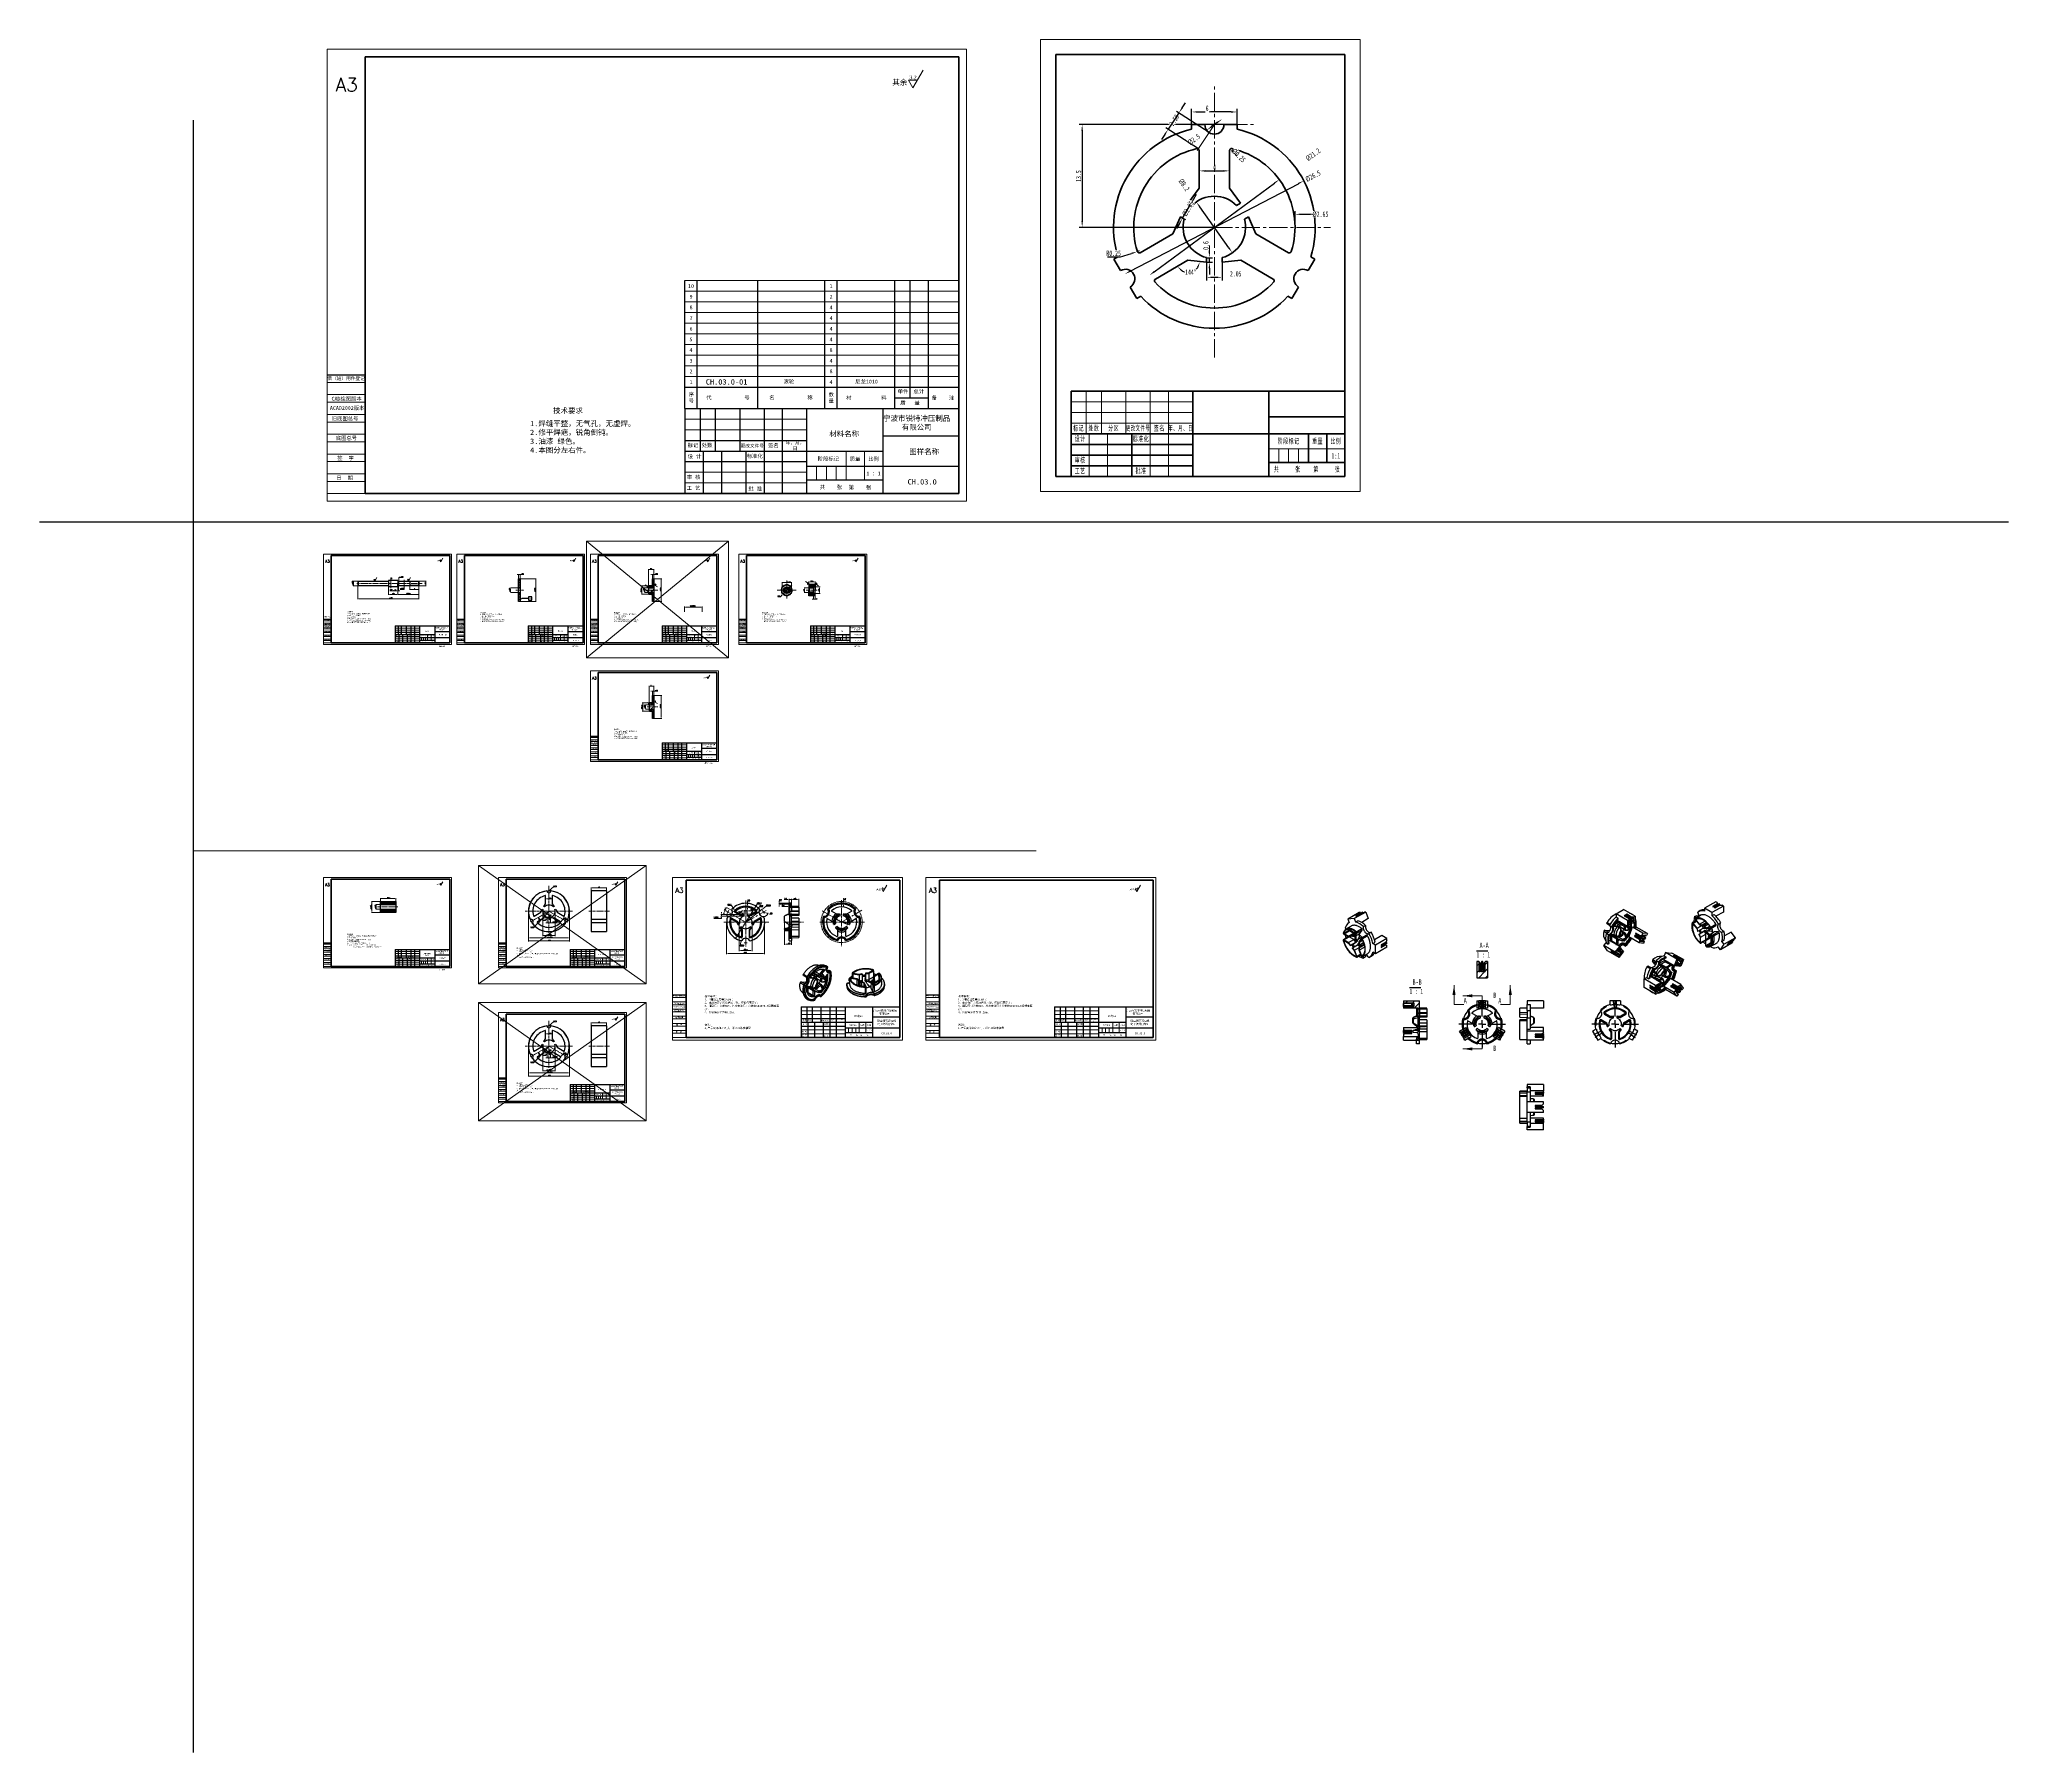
# Model space of a CAD drawing. Header units: millimetres. Extents: x 2881 to 4175, y 614 to 1739.
import ezdxf
from ezdxf.enums import TextEntityAlignment as Align

# ---------------------------------------------------------------- set-up
doc = ezdxf.new("R2010")
doc.units = ezdxf.units.MM
for name, pattern in [('CENTER', [50.8, 31.75, -6.35, 6.35, -6.35]), ('DIVIDE', [31.75, 12.7, -6.35, 0, -6.35, 0, -6.35]), ('HIDDEN', [9.525, 6.35, -3.175]), ('点画线', [18, 12, -2, 2, -2])]:
    doc.linetypes.add(name, pattern=pattern)
doc.layers.add('10', color=7, linetype='Continuous')
for name, color, linetype, lineweight in [('AM_5', 3, 'Continuous', 25), ('中心线', 1, 'CENTER', 9), ('中心线层', 1, '点画线', 18), ('双点划线', 5, 'DIVIDE', 9), ('填充', 3, 'Continuous', 9), ('实线', 7, 'Continuous', 25), ('尺寸标注', 2, 'Continuous', 9), ('尺寸线层', 3, 'Continuous', 18), ('引导线', 6, 'Continuous', 9), ('文本', 3, 'Continuous', 15), ('框格线', 8, 'Continuous', 20), ('粗实线', 9, 'Continuous', 50), ('粗实线层', 7, 'Continuous', 35), ('细实线层', 7, 'Continuous', 18), ('虚线', 4, 'HIDDEN', 13)]:
    doc.layers.add(name, color=color, linetype=linetype, lineweight=lineweight)
doc.styles.add('ACISOTS', font='isocp.shx', dxfattribs={"height": 1, "bigfont": 'gbcbig.shx'})
doc.styles.add('SLDTEXTSTYLE4', font='TXT', dxfattribs={"width": 0.7})
doc.styles.add('SLDTEXTSTYLE5', font='TXT', dxfattribs={"width": 0.62})
doc.styles.add('st', font='txt.shx')
doc.styles.get("Standard").update_dxf_attribs({"font": 'simfang.ttf'})
doc.styles.add('标准', font='', dxfattribs={"width": 0.667})
doc.styles.get('标准').set_extended_font_data('宋体')
doc.dimstyles.new('GB_尺寸', dxfattribs={"dimtxt": 3.5, "dimasz": 4, "dimexe": 2, "dimexo": 0, "dimtad": 1, "dimlfac": 0.2, "dimdsep": 46, "dimtxsty": '标准', "dimblk": '_CAXARROW', "dimcen": 0, "dimdle": 6, "dimazin": 2, "dimtfac": 0.707107, "dimtdec": 3, "dimtmove": 2, "dimatfit": 3, "dimfxl": 1, "dimfrac": 2, "dimtolj": 1, "dimtzin": 0, "dimarcsym": 1})
doc.dimstyles.new('st0.2', dxfattribs={"dimscale": 0.2, "dimtxt": 2.5, "dimasz": 2.5, "dimexe": 1.25, "dimexo": 0, "dimtad": 1, "dimtoh": 1, "dimdec": 3, "dimdsep": 46, "dimtxsty": 'st', "dimcen": 0, "dimclrd": 256, "dimclre": 256, "dimclrt": 256, "dimadec": 4, "dimazin": 2, "dimtfac": 1, "dimtdec": 3, "dimtmove": 0, "dimatfit": 1, "dimfxl": 1, "dimlwd": -1, "dimlwe": -1, "dimarcsym": 0})
doc.dimstyles.new('st0.3', dxfattribs={"dimscale": 0.3, "dimtxt": 2.5, "dimasz": 2.5, "dimexe": 1.25, "dimexo": 0, "dimtad": 1, "dimtoh": 1, "dimdec": 3, "dimdsep": 46, "dimtxsty": 'st', "dimcen": 0, "dimclrd": 256, "dimclre": 256, "dimclrt": 256, "dimadec": 4, "dimazin": 2, "dimtfac": 1, "dimtdec": 3, "dimtmove": 0, "dimatfit": 1, "dimfxl": 1, "dimlwd": -1, "dimlwe": -1, "dimarcsym": 0})
pattern_1 = [(45, (0, 27.8555), (-0.561266, 0.561266), [])]
pattern_2 = [(45, (16.0244, -39.0231), (-0.44901281, 0.44901281), [])]
pattern_3 = [(45, (4034.5823, 755.639), (-2.245064, 2.245064), [])]

# ---------------------------------------------------------------- blocks, each defined once
blk = doc.blocks.new('*D7')
at = {"layer": 'Defpoints', "color": 0, "ltscale": 0.2, "transparency": 16777216}
for p in [(3087.8, 1380.3), (3090.9, 1383.3), (3090.9, 1380.3)]:
    blk.add_point(p, dxfattribs=at)
at = {"layer": '尺寸标注', "ltscale": 0.2, "transparency": 16777216}
for p, q in [((3090.9, 1383.3), (3087.6, 1383.3)), ((3090.9, 1380.3), (3087.6, 1380.3)), ((3087.8, 1382.8), (3087.8, 1380.8))]:
    blk.add_line(p, q, dxfattribs=at)
for points in [[(3087.8, 1382.8), (3087.9, 1382.8), (3087.8, 1383.3)], [(3087.8, 1380.8), (3087.9, 1380.8), (3087.8, 1380.3)]]:
    blk.add_solid(points, dxfattribs=at)
at = {"layer": '尺寸标注', "ltscale": 0.2, "transparency": 16777216, "insert": (3087.3, 1382), "char_height": 0.5, "attachment_point": 5, "rotation": 90, "style": 'st'}
blk.add_mtext('%%c3{}{\\H0.71x;\\C3;\\S-0.002^ -0.008;}', dxfattribs=at)
blk = doc.blocks.new('*D8')
at = {"layer": 'Defpoints', "color": 0, "ltscale": 0.2, "transparency": 16777216}
for p in [(3130.4, 1383.3), (3130.4, 1380.3), (3135.2, 1380.3)]:
    blk.add_point(p, dxfattribs=at)
at = {"layer": '尺寸标注', "ltscale": 0.2, "transparency": 16777216}
for p, q in [((3130.4, 1383.3), (3135.4, 1383.3)), ((3130.4, 1380.3), (3135.4, 1380.3)), ((3135.2, 1382.8), (3135.2, 1380.8))]:
    blk.add_line(p, q, dxfattribs=at)
for points in [[(3135.1, 1382.8), (3135.3, 1382.8), (3135.2, 1383.3)], [(3135.1, 1380.8), (3135.3, 1380.8), (3135.2, 1380.3)]]:
    blk.add_solid(points, dxfattribs=at)
at = {"layer": '尺寸标注', "ltscale": 0.2, "transparency": 16777216, "insert": (3134.8, 1381.9), "char_height": 0.5, "attachment_point": 5, "rotation": 90, "style": 'st'}
blk.add_mtext('M3', dxfattribs=at)
blk = doc.blocks.new('*D9')
at = {"layer": 'Defpoints', "color": 0, "ltscale": 0.2, "transparency": 16777216}
for p in [(3112.2, 1379.8), (3116.8, 1383.8), (3116.8, 1379.8)]:
    blk.add_point(p, dxfattribs=at)
at = {"layer": '尺寸标注', "ltscale": 0.2, "transparency": 16777216}
for p, q in [((3112.2, 1384.3), (3112.2, 1384.9)), ((3112.2, 1384.9), (3113.2, 1384.9)), ((3116.8, 1383.8), (3111.9, 1383.8)), ((3116.8, 1379.8), (3111.9, 1379.8)), ((3112.2, 1379.8), (3112.2, 1383.8)), ((3112.2, 1379.3), (3112.2, 1378.8))]:
    blk.add_line(p, q, dxfattribs=at)
for points in [[(3112.1, 1384.3), (3112.3, 1384.3), (3112.2, 1383.8)], [(3112.1, 1379.3), (3112.3, 1379.3), (3112.2, 1379.8)]]:
    blk.add_solid(points, dxfattribs=at)
at = {"layer": '尺寸标注', "ltscale": 0.2, "transparency": 16777216, "insert": (3112.7, 1385.3), "char_height": 0.5, "attachment_point": 5, "style": 'st'}
blk.add_mtext('%%c4', dxfattribs=at)
blk = doc.blocks.new('*D10')
at = {"layer": 'Defpoints', "color": 0, "ltscale": 0.2, "transparency": 16777216}
for p in [(3120.1, 1383.3), (3120.3, 1380.3), (3121.1, 1380.3)]:
    blk.add_point(p, dxfattribs=at)
at = {"layer": '尺寸标注', "ltscale": 0.2, "transparency": 16777216}
for p, q in [((3121.1, 1377.9), (3118.4, 1377.9)), ((3120.1, 1383.3), (3121.4, 1383.3)), ((3120.3, 1380.3), (3121.4, 1380.3)), ((3121.1, 1383.8), (3121.1, 1384.3)), ((3121.1, 1383.3), (3121.1, 1380.3)), ((3121.1, 1379.8), (3121.1, 1377.9))]:
    blk.add_line(p, q, dxfattribs=at)
for points in [[(3121, 1383.8), (3121.2, 1383.8), (3121.1, 1383.3)], [(3121, 1379.8), (3121.2, 1379.8), (3121.1, 1380.3)]]:
    blk.add_solid(points, dxfattribs=at)
at = {"layer": '尺寸标注', "ltscale": 0.2, "transparency": 16777216, "insert": (3119.7, 1378.4), "char_height": 0.5, "attachment_point": 5, "style": 'st'}
blk.add_mtext('%%c3{}{\\H0.71x;\\C3;\\S-0.002^ -0.008;}', dxfattribs=at)
blk = doc.blocks.new('*D11')
at = {"layer": 'Defpoints', "color": 0, "ltscale": 0.2, "transparency": 16777216}
for p in [(3124.7, 1380.3), (3130.7, 1380.6), (3130.7, 1377.9)]:
    blk.add_point(p, dxfattribs=at)
at = {"layer": '尺寸标注', "ltscale": 0.2, "transparency": 16777216}
for p, q in [((3124.7, 1380.3), (3124.7, 1377.6)), ((3125.2, 1377.9), (3130.2, 1377.9)), ((3130.7, 1380.6), (3130.7, 1377.6))]:
    blk.add_line(p, q, dxfattribs=at)
for points in [[(3125.2, 1378), (3125.2, 1377.8), (3124.7, 1377.9)], [(3130.2, 1378), (3130.2, 1377.8), (3130.7, 1377.9)]]:
    blk.add_solid(points, dxfattribs=at)
at = {"layer": '尺寸标注', "ltscale": 0.2, "transparency": 16777216, "insert": (3128, 1378.3), "char_height": 0.5, "attachment_point": 5, "style": 'st'}
blk.add_mtext('6', dxfattribs=at)
blk = doc.blocks.new('*D12')
at = {"layer": 'Defpoints', "color": 0, "ltscale": 0.2, "transparency": 16777216}
for p in [(3116.8, 1379.8), (3130.7, 1380.6), (3130.7, 1374.6)]:
    blk.add_point(p, dxfattribs=at)
at = {"layer": '尺寸标注', "ltscale": 0.2, "transparency": 16777216}
for p, q in [((3116.8, 1379.8), (3116.8, 1374.3)), ((3117.3, 1374.6), (3130.2, 1374.6)), ((3130.7, 1380.6), (3130.7, 1374.3))]:
    blk.add_line(p, q, dxfattribs=at)
for points in [[(3117.3, 1374.7), (3117.3, 1374.5), (3116.8, 1374.6)], [(3130.2, 1374.7), (3130.2, 1374.5), (3130.7, 1374.6)]]:
    blk.add_solid(points, dxfattribs=at)
at = {"layer": '尺寸标注', "ltscale": 0.2, "transparency": 16777216, "insert": (3123.8, 1375.1), "char_height": 0.5, "attachment_point": 5, "style": 'st'}
blk.add_mtext('13.9{}{\\A0;{\\H1.5x;}{\\A2;\\H0.71x;\\C3;%%p0.1}}', dxfattribs=at)
blk = doc.blocks.new('*D13')
at = {"layer": 'Defpoints', "color": 0, "ltscale": 0.2, "transparency": 16777216}
for p in [(3110.8, 1379.8), (3116.8, 1379.8), (3116.8, 1374.6)]:
    blk.add_point(p, dxfattribs=at)
at = {"layer": '尺寸标注', "ltscale": 0.2, "transparency": 16777216}
for p, q in [((3110.8, 1379.8), (3110.8, 1374.3)), ((3111.3, 1374.6), (3116.3, 1374.6)), ((3116.8, 1379.8), (3116.8, 1374.3))]:
    blk.add_line(p, q, dxfattribs=at)
for points in [[(3111.3, 1374.7), (3111.3, 1374.5), (3110.8, 1374.6)], [(3116.3, 1374.7), (3116.3, 1374.5), (3116.8, 1374.6)]]:
    blk.add_solid(points, dxfattribs=at)
at = {"layer": '尺寸标注', "ltscale": 0.2, "transparency": 16777216, "insert": (3114, 1375.1), "char_height": 0.5, "attachment_point": 5, "style": 'st'}
blk.add_mtext('6{}{\\H0.71x;\\C3;\\S+0.1^  0;}', dxfattribs=at)
blk = doc.blocks.new('*D14')
at = {"layer": 'Defpoints', "color": 0, "ltscale": 0.2, "transparency": 16777216}
for p in [(3090.7, 1380.5), (3130.7, 1380.6), (3130.7, 1371.7)]:
    blk.add_point(p, dxfattribs=at)
at = {"layer": '尺寸标注', "ltscale": 0.2, "transparency": 16777216}
for p, q in [((3090.7, 1380.5), (3090.7, 1371.4)), ((3091.2, 1371.7), (3130.2, 1371.7)), ((3130.7, 1380.6), (3130.7, 1371.4))]:
    blk.add_line(p, q, dxfattribs=at)
for points in [[(3091.2, 1371.8), (3091.2, 1371.6), (3090.7, 1371.7)], [(3130.2, 1371.8), (3130.2, 1371.6), (3130.7, 1371.7)]]:
    blk.add_solid(points, dxfattribs=at)
at = {"layer": '尺寸标注', "ltscale": 0.2, "transparency": 16777216, "insert": (3112.2, 1372.2), "char_height": 0.5, "attachment_point": 5, "style": 'st'}
blk.add_mtext('40{}{\\H0.71x;\\C3;\\S+0.1^  0;}', dxfattribs=at)
blk = doc.blocks.new('*D15')
at = {"layer": 'Defpoints', "color": 0, "ltscale": 0.2, "transparency": 16777216}
for p in [(3116.8, 1379.8), (3116.8, 1377), (3117.3, 1380.3)]:
    blk.add_point(p, dxfattribs=at)
at = {"layer": '尺寸标注', "ltscale": 0.2, "transparency": 16777216}
for p, q in [((3116.3, 1377), (3111.7, 1377)), ((3116.8, 1379.8), (3116.8, 1376.8)), ((3117.3, 1377), (3116.8, 1377)), ((3117.3, 1380.3), (3117.3, 1376.8)), ((3117.8, 1377), (3118.3, 1377))]:
    blk.add_line(p, q, dxfattribs=at)
for points in [[(3116.3, 1377.1), (3116.3, 1376.9), (3116.8, 1377)], [(3117.8, 1377.1), (3117.8, 1376.9), (3117.3, 1377)]]:
    blk.add_solid(points, dxfattribs=at)
at = {"layer": '尺寸标注', "ltscale": 0.2, "transparency": 16777216, "insert": (3113.7, 1377.5), "char_height": 0.5, "attachment_point": 5, "style": 'st'}
blk.add_mtext('0.5(退刀槽)', dxfattribs=at)
blk = doc.blocks.new('*D16')
at = {"layer": 'Defpoints', "color": 0, "ltscale": 0.2, "transparency": 16777216}
for p in [(3117.3, 1383.3), (3117.3, 1383.1), (3117.6, 1383.1)]:
    blk.add_point(p, dxfattribs=at)
at = {"layer": '尺寸标注', "ltscale": 0.2, "transparency": 16777216}
for p, q in [((3117.6, 1383.8), (3117.6, 1385.7)), ((3117.6, 1385.7), (3120.4, 1385.7)), ((3117.3, 1383.3), (3117.8, 1383.3)), ((3117.3, 1383.1), (3117.8, 1383.1)), ((3117.6, 1383.1), (3117.6, 1383.3)), ((3117.6, 1382.6), (3117.6, 1382.1))]:
    blk.add_line(p, q, dxfattribs=at)
for points in [[(3117.5, 1383.8), (3117.6, 1383.8), (3117.6, 1383.3)], [(3117.5, 1382.6), (3117.6, 1382.6), (3117.6, 1383.1)]]:
    blk.add_solid(points, dxfattribs=at)
at = {"layer": '尺寸标注', "ltscale": 0.2, "transparency": 16777216, "insert": (3119, 1386.1), "char_height": 0.5, "attachment_point": 5, "style": 'st'}
blk.add_mtext('最大0.05', dxfattribs=at)
blk = doc.blocks.new('*D17')
at = {"layer": 'Defpoints', "color": 0, "ltscale": 0.2, "transparency": 16777216}
for p in [(3191, 1375.9), (3196.2, 1378.9), (3196.2, 1375.9)]:
    blk.add_point(p, dxfattribs=at)
at = {"layer": '尺寸标注', "ltscale": 0.2, "transparency": 16777216}
for p, q in [((3196.2, 1378.9), (3190.8, 1378.9)), ((3196.2, 1375.9), (3190.8, 1375.9)), ((3191, 1378.4), (3191, 1376.4))]:
    blk.add_line(p, q, dxfattribs=at)
for points in [[(3190.9, 1378.4), (3191.1, 1378.4), (3191, 1378.9)], [(3190.9, 1376.4), (3191.1, 1376.4), (3191, 1375.9)]]:
    blk.add_solid(points, dxfattribs=at)
at = {"layer": '尺寸标注', "ltscale": 0.2, "transparency": 16777216, "insert": (3190.5, 1377.7), "char_height": 0.5, "attachment_point": 5, "rotation": 90, "style": 'st'}
blk.add_mtext('%%c3{}{\\H0.71x;\\C3;\\S+0.05^  0;}', dxfattribs=at)
blk = doc.blocks.new('*D18')
at = {"layer": 'Defpoints', "color": 0, "ltscale": 0.2, "transparency": 16777216}
for p in [(3196.2, 1384.9), (3196.2, 1369.9), (3207.5, 1369.9)]:
    blk.add_point(p, dxfattribs=at)
at = {"layer": '尺寸标注', "ltscale": 0.2, "transparency": 16777216}
for p, q in [((3196.2, 1384.9), (3207.7, 1384.9)), ((3207.5, 1384.4), (3207.5, 1370.4)), ((3196.2, 1369.9), (3207.7, 1369.9))]:
    blk.add_line(p, q, dxfattribs=at)
for points in [[(3207.4, 1384.4), (3207.6, 1384.4), (3207.5, 1384.9)], [(3207.4, 1370.4), (3207.6, 1370.4), (3207.5, 1369.9)]]:
    blk.add_solid(points, dxfattribs=at)
at = {"layer": '尺寸标注', "ltscale": 0.2, "transparency": 16777216, "insert": (3207, 1377.6), "char_height": 0.5, "attachment_point": 5, "rotation": 90, "style": 'st'}
blk.add_mtext('%%c15{}{\\A0;{\\H1.5x;}{\\A2;\\H0.71x;\\C3;%%p0.1}}', dxfattribs=at)
blk = doc.blocks.new('*D19')
at = {"layer": 'Defpoints', "color": 0, "ltscale": 0.2, "transparency": 16777216}
for p in [(3196.2, 1384.9), (3197.2, 1387.7), (3197.2, 1384.9)]:
    blk.add_point(p, dxfattribs=at)
at = {"layer": '尺寸标注', "ltscale": 0.2, "transparency": 16777216}
for p, q in [((3195.7, 1387.7), (3195.2, 1387.7)), ((3196.2, 1384.9), (3196.2, 1388)), ((3196.2, 1387.7), (3197.2, 1387.7)), ((3197.2, 1384.9), (3197.2, 1388)), ((3197.7, 1387.7), (3199.7, 1387.7))]:
    blk.add_line(p, q, dxfattribs=at)
for points in [[(3195.7, 1387.8), (3195.7, 1387.6), (3196.2, 1387.7)], [(3197.7, 1387.8), (3197.7, 1387.6), (3197.2, 1387.7)]]:
    blk.add_solid(points, dxfattribs=at)
at = {"layer": '尺寸标注', "ltscale": 0.2, "transparency": 16777216, "insert": (3198.9, 1388.2), "char_height": 0.5, "attachment_point": 5, "style": 'st'}
blk.add_mtext('1{}{\\A0;{\\H1.5x;}{\\A2;\\H0.71x;\\C3;%%p0.1}}', dxfattribs=at)
blk = doc.blocks.new('*D20')
at = {"layer": 'Defpoints', "color": 0, "ltscale": 0.2, "transparency": 16777216}
for p in [(3279.2, 1375.9), (3281.6, 1378.9), (3281.6, 1375.9)]:
    blk.add_point(p, dxfattribs=at)
at = {"layer": '尺寸标注', "ltscale": 0.2, "transparency": 16777216}
for p, q in [((3281.6, 1378.9), (3279, 1378.9)), ((3281.6, 1375.9), (3279, 1375.9)), ((3279.2, 1378.4), (3279.2, 1376.4))]:
    blk.add_line(p, q, dxfattribs=at)
for points in [[(3279.1, 1378.4), (3279.3, 1378.4), (3279.2, 1378.9)], [(3279.1, 1376.4), (3279.3, 1376.4), (3279.2, 1375.9)]]:
    blk.add_solid(points, dxfattribs=at)
at = {"layer": '尺寸标注', "ltscale": 0.2, "transparency": 16777216, "insert": (3278.7, 1377.7), "char_height": 0.5, "attachment_point": 5, "rotation": 90, "style": 'st'}
blk.add_mtext('%%C3{}{\\H0.71x;\\C3;\\S+0.025^  0;}', dxfattribs=at)
blk = doc.blocks.new('*D21')
at = {"layer": 'Defpoints', "color": 0, "ltscale": 0.2, "transparency": 16777216}
for p in [(3285.1, 1384.9), (3285.1, 1369.9), (3290, 1369.9)]:
    blk.add_point(p, dxfattribs=at)
at = {"layer": '尺寸标注', "ltscale": 0.2, "transparency": 16777216}
for p, q in [((3285.1, 1384.9), (3290.3, 1384.9)), ((3290, 1384.4), (3290, 1370.4)), ((3285.1, 1369.9), (3290.3, 1369.9))]:
    blk.add_line(p, q, dxfattribs=at)
for points in [[(3290, 1384.4), (3290.1, 1384.4), (3290, 1384.9)], [(3290, 1370.4), (3290.1, 1370.4), (3290, 1369.9)]]:
    blk.add_solid(points, dxfattribs=at)
at = {"layer": '尺寸标注', "ltscale": 0.2, "transparency": 16777216, "insert": (3289.5, 1378), "char_height": 0.5, "attachment_point": 5, "rotation": 90, "style": 'st'}
blk.add_mtext('%%c15{}{\\A0;{\\H1.5x;}{\\A2;\\H0.71x;\\C3;%%p0.1}}', dxfattribs=at)
blk = doc.blocks.new('*D22')
at = {"layer": 'Defpoints', "color": 0, "ltscale": 0.2, "transparency": 16777216}
for p in [(3284.1, 1384.9), (3285.1, 1387.7), (3285.1, 1384.9)]:
    blk.add_point(p, dxfattribs=at)
at = {"layer": '尺寸标注', "ltscale": 0.2, "transparency": 16777216}
for p, q in [((3283.6, 1387.7), (3283.1, 1387.7)), ((3284.1, 1384.9), (3284.1, 1388)), ((3284.1, 1387.7), (3285.1, 1387.7)), ((3285.1, 1384.9), (3285.1, 1388)), ((3285.6, 1387.7), (3287.6, 1387.7))]:
    blk.add_line(p, q, dxfattribs=at)
for points in [[(3283.6, 1387.8), (3283.6, 1387.6), (3284.1, 1387.7)], [(3285.6, 1387.8), (3285.6, 1387.6), (3285.1, 1387.7)]]:
    blk.add_solid(points, dxfattribs=at)
at = {"layer": '尺寸标注', "ltscale": 0.2, "transparency": 16777216, "insert": (3286.8, 1388.2), "char_height": 0.5, "attachment_point": 5, "style": 'st'}
blk.add_mtext('1{}{\\A0;{\\H1.5x;}{\\A2;\\H0.71x;\\C3;%%p0.1}}', dxfattribs=at)
blk = doc.blocks.new('*D23')
at = {"layer": 'Defpoints', "color": 0, "ltscale": 0.2, "transparency": 16777216}
for p in [(3277.3, 1374.7), (3281.8, 1380.2), (3281.8, 1374.7)]:
    blk.add_point(p, dxfattribs=at)
at = {"layer": '尺寸标注', "ltscale": 0.2, "transparency": 16777216}
for p, q in [((3281.8, 1380.2), (3277, 1380.2)), ((3281.8, 1374.7), (3277, 1374.7)), ((3277.3, 1379.7), (3277.3, 1375.2))]:
    blk.add_line(p, q, dxfattribs=at)
for points in [[(3277.2, 1379.7), (3277.3, 1379.7), (3277.3, 1380.2)], [(3277.2, 1375.2), (3277.3, 1375.2), (3277.3, 1374.7)]]:
    blk.add_solid(points, dxfattribs=at)
at = {"layer": '尺寸标注', "ltscale": 0.2, "transparency": 16777216, "insert": (3276.8, 1377.6), "char_height": 0.5, "attachment_point": 5, "rotation": 90, "style": 'st'}
blk.add_mtext('%%c5.5{}{\\A0;{\\H1.5x;}{\\A2;\\H0.71x;\\C3;%%p0.1}}', dxfattribs=at)
blk = doc.blocks.new('*D24')
at = {"layer": 'Defpoints', "color": 0, "ltscale": 0.2, "transparency": 16777216}
for p in [(3391, 1379.5), (3391, 1375.3), (3394, 1375.3)]:
    blk.add_point(p, dxfattribs=at)
at = {"layer": '尺寸标注', "ltscale": 0.2, "transparency": 16777216}
for p, q in [((3391, 1379.5), (3394.3, 1379.5)), ((3391, 1375.3), (3394.3, 1375.3)), ((3394, 1379), (3394, 1375.8))]:
    blk.add_line(p, q, dxfattribs=at)
for points in [[(3393.9, 1379), (3394.1, 1379), (3394, 1379.5)], [(3393.9, 1375.8), (3394.1, 1375.8), (3394, 1375.3)]]:
    blk.add_solid(points, dxfattribs=at)
at = {"layer": '尺寸标注', "ltscale": 0.2, "transparency": 16777216, "insert": (3393.6, 1377.5), "char_height": 0.5, "attachment_point": 5, "rotation": 90, "style": 'st'}
blk.add_mtext('%%c4.2', dxfattribs=at)
blk = doc.blocks.new('*D25')
at = {"layer": 'Defpoints', "color": 0, "ltscale": 0.2, "transparency": 16777216}
for p in [(3387, 1382.9), (3387, 1381), (3391, 1381)]:
    blk.add_point(p, dxfattribs=at)
at = {"layer": '尺寸标注', "ltscale": 0.2, "transparency": 16777216}
for p, q in [((3387, 1381), (3387, 1383.2)), ((3390.5, 1382.9), (3387.5, 1382.9)), ((3391, 1381), (3391, 1383.2))]:
    blk.add_line(p, q, dxfattribs=at)
for points in [[(3387.5, 1383), (3387.5, 1382.9), (3387, 1382.9)], [(3390.5, 1383), (3390.5, 1382.9), (3391, 1382.9)]]:
    blk.add_solid(points, dxfattribs=at)
at = {"layer": '尺寸标注', "ltscale": 0.2, "transparency": 16777216, "insert": (3388.9, 1383.4), "char_height": 0.5, "attachment_point": 5, "style": 'st'}
blk.add_mtext('4{}{\\A0;{\\H1.5x;}{\\A2;\\H0.71x;\\C3;%%p0.1}}', dxfattribs=at)
blk = doc.blocks.new('*D26')
at = {"layer": 'Defpoints', "color": 0, "ltscale": 0.2, "transparency": 16777216}
for p in [(3384, 1375.9), (3387, 1378.9), (3387, 1375.9)]:
    blk.add_point(p, dxfattribs=at)
at = {"layer": '尺寸标注', "ltscale": 0.2, "transparency": 16777216}
for p, q in [((3387, 1378.9), (3383.8, 1378.9)), ((3387, 1375.9), (3383.8, 1375.9)), ((3384, 1378.4), (3384, 1376.4))]:
    blk.add_line(p, q, dxfattribs=at)
for points in [[(3383.9, 1378.4), (3384.1, 1378.4), (3384, 1378.9)], [(3383.9, 1376.4), (3384.1, 1376.4), (3384, 1375.9)]]:
    blk.add_solid(points, dxfattribs=at)
at = {"layer": '尺寸标注', "ltscale": 0.2, "transparency": 16777216, "insert": (3383.6, 1377.4), "char_height": 0.5, "attachment_point": 5, "rotation": 90, "style": 'st'}
blk.add_mtext('M3', dxfattribs=at)
blk = doc.blocks.new('*D27')
at = {"layer": 'Defpoints', "color": 0, "ltscale": 0.2, "transparency": 16777216}
for p in [(3390, 1375.3), (3391, 1373.7), (3391, 1371.6)]:
    blk.add_point(p, dxfattribs=at)
at = {"layer": '尺寸标注', "ltscale": 0.2, "transparency": 16777216}
for p, q in [((3389.5, 1371.6), (3389, 1371.6)), ((3390, 1375.3), (3390, 1371.3)), ((3390, 1371.6), (3391, 1371.6)), ((3391, 1373.7), (3391, 1371.3)), ((3391.5, 1371.6), (3392.4, 1371.6))]:
    blk.add_line(p, q, dxfattribs=at)
for points in [[(3389.5, 1371.7), (3389.5, 1371.5), (3390, 1371.6)], [(3391.5, 1371.7), (3391.5, 1371.5), (3391, 1371.6)]]:
    blk.add_solid(points, dxfattribs=at)
at = {"layer": '尺寸标注', "ltscale": 0.2, "transparency": 16777216, "insert": (3392.2, 1372), "char_height": 0.5, "attachment_point": 5, "style": 'st'}
blk.add_mtext('1', dxfattribs=at)
blk = doc.blocks.new('*D28')
at = {"layer": 'Defpoints', "color": 0, "ltscale": 0.2, "transparency": 16777216}
for p in [(3369.3, 1379.2), (3375.6, 1382.4), (3375.6, 1379.2)]:
    blk.add_point(p, dxfattribs=at)
at = {"layer": '尺寸标注', "ltscale": 0.2, "transparency": 16777216}
for p, q in [((3369.3, 1379.2), (3369.3, 1382.6)), ((3369.8, 1382.4), (3375.1, 1382.4)), ((3375.6, 1379.2), (3375.6, 1382.6))]:
    blk.add_line(p, q, dxfattribs=at)
for points in [[(3369.8, 1382.5), (3369.8, 1382.3), (3369.3, 1382.4)], [(3375.1, 1382.5), (3375.1, 1382.3), (3375.6, 1382.4)]]:
    blk.add_solid(points, dxfattribs=at)
at = {"layer": '尺寸标注', "ltscale": 0.2, "transparency": 16777216, "insert": (3374, 1382.7), "char_height": 0.5, "attachment_point": 5, "style": 'st'}
blk.add_mtext('6.322', dxfattribs=at)
blk = doc.blocks.new('*D29')
at = {"layer": 'Defpoints', "color": 0, "ltscale": 0.2, "transparency": 16777216}
for p in [(3369.9, 1374.8), (3375, 1380)]:
    blk.add_point(p, dxfattribs=at)
at = {"layer": '尺寸标注', "ltscale": 0.2, "transparency": 16777216}
for p, q in [((3368.2, 1373.1), (3366.6, 1373.1)), ((3369.5, 1374.4), (3368.2, 1373.1)), ((3375, 1380), (3369.9, 1374.8)), ((3375.3, 1380.3), (3375.7, 1380.7))]:
    blk.add_line(p, q, dxfattribs=at)
for points in [[(3369.5, 1374.5), (3369.6, 1374.4), (3369.9, 1374.8)], [(3375.3, 1380.4), (3375.4, 1380.3), (3375, 1380)]]:
    blk.add_solid(points, dxfattribs=at)
at = {"layer": '尺寸标注', "ltscale": 0.2, "transparency": 16777216, "insert": (3367.3, 1373.5), "char_height": 0.5, "attachment_point": 5, "style": 'st'}
blk.add_mtext('∅7.3', dxfattribs=at)
blk = doc.blocks.new('*D30')
at = {"layer": 'Defpoints', "color": 0, "ltscale": 0.2, "transparency": 16777216}
for p in [(3102.7, 1167.9), (3105.5, 1170.9), (3105.5, 1167.9)]:
    blk.add_point(p, dxfattribs=at)
at = {"layer": '尺寸标注', "ltscale": 0.2, "transparency": 16777216}
for p, q in [((3105.5, 1170.9), (3102.5, 1170.9)), ((3105.5, 1167.9), (3102.5, 1167.9)), ((3102.7, 1170.4), (3102.7, 1168.4))]:
    blk.add_line(p, q, dxfattribs=at)
for points in [[(3102.6, 1170.4), (3102.8, 1170.4), (3102.7, 1170.9)], [(3102.6, 1168.4), (3102.8, 1168.4), (3102.7, 1167.9)]]:
    blk.add_solid(points, dxfattribs=at)
at = {"layer": '尺寸标注', "ltscale": 0.2, "transparency": 16777216, "insert": (3102.2, 1169.4), "char_height": 0.5, "attachment_point": 5, "rotation": 90, "style": 'st'}
blk.add_mtext('%%c3{}{\\H0.71x;\\C3;\\S+0.08^ +0.03;}', dxfattribs=at)
blk = doc.blocks.new('*D31')
at = {"layer": 'Defpoints', "color": 0, "ltscale": 0.2, "transparency": 16777216}
for p in [(3099.7, 1173), (3105.5, 1173), (3105.5, 1165.8)]:
    blk.add_point(p, dxfattribs=at)
at = {"layer": '尺寸标注', "ltscale": 0.2, "transparency": 16777216}
for p, q in [((3105.5, 1173), (3099.5, 1173)), ((3105.5, 1165.8), (3099.5, 1165.8)), ((3099.7, 1166.3), (3099.7, 1172.5))]:
    blk.add_line(p, q, dxfattribs=at)
for points in [[(3099.6, 1172.5), (3099.8, 1172.5), (3099.7, 1173)], [(3099.6, 1166.3), (3099.8, 1166.3), (3099.7, 1165.8)]]:
    blk.add_solid(points, dxfattribs=at)
at = {"layer": '尺寸标注', "ltscale": 0.2, "transparency": 16777216, "insert": (3099.2, 1169.4), "char_height": 0.5, "attachment_point": 5, "rotation": 90, "style": 'st'}
blk.add_mtext('%%c7.2{}{\\H0.71x;\\C3;\\S 0^ -0.05;}', dxfattribs=at)
blk = doc.blocks.new('*D32')
at = {"layer": 'Defpoints', "color": 0, "ltscale": 0.2, "transparency": 16777216}
for p in [(3105.5, 1173), (3115.5, 1174.8), (3115.5, 1173)]:
    blk.add_point(p, dxfattribs=at)
at = {"layer": '尺寸标注', "ltscale": 0.2, "transparency": 16777216}
for p, q in [((3105.5, 1173), (3105.5, 1175.1)), ((3106, 1174.8), (3115, 1174.8)), ((3115.5, 1173), (3115.5, 1175.1))]:
    blk.add_line(p, q, dxfattribs=at)
for points in [[(3106, 1174.9), (3106, 1174.8), (3105.5, 1174.8)], [(3115, 1174.9), (3115, 1174.8), (3115.5, 1174.8)]]:
    blk.add_solid(points, dxfattribs=at)
at = {"layer": '尺寸标注', "ltscale": 0.2, "transparency": 16777216, "insert": (3110.8, 1175.3), "char_height": 0.5, "attachment_point": 5, "style": 'st'}
blk.add_mtext('10{}{\\A0;{\\H1.5x;}{\\A2;\\H0.71x;\\C3;%%p0.1}}', dxfattribs=at)
blk = doc.blocks.new('_CAXARROW')
blk.add_hatch(color=0).paths.add_polyline_path([(0, 0), (-1, 0.125), (-1, -0.125)], flags=0)
blk = doc.blocks.new('*D36')
at = {"layer": 'Defpoints', "color": 0, "transparency": 16777216}
blk.add_point((3594.6, 1585.1), dxfattribs=at)
at = {"layer": '尺寸线层', "color": 0, "linetype": 'Continuous', "lineweight": -2, "transparency": 16777216}
blk.add_line((3598.1, 1586.9), (3708.6, 1644.4), dxfattribs=at)
at = {"layer": '尺寸线层', "color": 0, "lineweight": -2, "transparency": 16777216, "xscale": 4, "yscale": 4, "zscale": 4, "rotation": 207.4920403016438}
blk.add_blockref('_CAXARROW', (3594.6, 1585.1), dxfattribs=at)
at = {"layer": '尺寸线层', "color": 0, "transparency": 16777216, "insert": (3718.2, 1649.4), "char_height": 3.5, "attachment_point": 5, "rotation": 27.492, "style": '标准', "bg_fill": 3, "box_fill_scale": 1.1, "bg_fill_color": 256, "bg_fill_true_color": 13158600, "bg_fill_transparency": 0}
blk.add_mtext('\\A1;%%C26.5', dxfattribs=at)
at = {"layer": 'Defpoints', "color": 0, "transparency": 16777216}
blk.add_point((3712.1, 1646.3), dxfattribs=at)
at = {"layer": '尺寸线层', "color": 0, "lineweight": -2, "transparency": 16777216, "xscale": 4, "yscale": 4, "zscale": 4, "rotation": 27.4920403016438}
blk.add_blockref('_CAXARROW', (3712.1, 1646.3), dxfattribs=at)
blk = doc.blocks.new('*D37')
at = {"layer": 'Defpoints', "color": 0, "transparency": 16777216}
for p in [(3696, 1647.1), (3610.7, 1584.2)]:
    blk.add_point(p, dxfattribs=at)
at = {"layer": '尺寸线层', "color": 0, "linetype": 'Continuous', "lineweight": -2, "transparency": 16777216}
blk.add_line((3613.9, 1586.6), (3692.8, 1644.8), dxfattribs=at)
at = {"layer": '尺寸线层', "color": 0, "lineweight": -2, "transparency": 16777216, "xscale": 4, "yscale": 4, "zscale": 4}
for p, rotation in [((3696, 1647.1), 36.39739199366306), ((3610.7, 1584.2), 216.397391993663)]:
    blk.add_blockref('_CAXARROW', p, dxfattribs=dict(at, rotation=rotation))
at = {"layer": '尺寸线层', "color": 0, "transparency": 16777216, "insert": (3718.2, 1663.5), "char_height": 3.5, "attachment_point": 5, "rotation": 36.3974, "style": '标准', "bg_fill": 3, "box_fill_scale": 1.1, "bg_fill_color": 256, "bg_fill_true_color": 13158600, "bg_fill_transparency": 0}
blk.add_mtext('\\A1;%%C21.2', dxfattribs=at)
blk = doc.blocks.new('*D38')
at = {"layer": 'Defpoints', "color": 0, "transparency": 16777216}
for p in [(3641.5, 1632.4), (3665.2, 1599)]:
    blk.add_point(p, dxfattribs=at)
at = {"layer": '尺寸线层', "color": 0, "linetype": 'Continuous', "lineweight": -2, "transparency": 16777216}
blk.add_line((3662.9, 1602.2), (3643.8, 1629.1), dxfattribs=at)
at = {"layer": '尺寸线层', "color": 0, "lineweight": -2, "transparency": 16777216, "xscale": 4, "yscale": 4, "zscale": 4}
for p, rotation in [((3641.5, 1632.4), 125.3609230140557), ((3665.2, 1599), 305.3609230140556)]:
    blk.add_blockref('_CAXARROW', p, dxfattribs=dict(at, rotation=rotation))
at = {"layer": '尺寸线层', "color": 0, "transparency": 16777216, "insert": (3633.5, 1643.6), "char_height": 3.5, "attachment_point": 5, "rotation": 305.3609, "style": '标准', "bg_fill": 3, "box_fill_scale": 1.1, "bg_fill_color": 256, "bg_fill_true_color": 13158600, "bg_fill_transparency": 0}
blk.add_mtext('\\A1;%%C8.2', dxfattribs=at)
blk = doc.blocks.new('*D39')
at = {"layer": 'Defpoints', "color": 0, "transparency": 16777216}
for p in [(3643.4, 1652.3), (3663.4, 1652.8), (3663.4, 1651.4)]:
    blk.add_point(p, dxfattribs=at)
at = {"layer": '尺寸线层', "color": 0, "linetype": 'Continuous', "lineweight": -2, "transparency": 16777216}
for p, q in [((3643.4, 1652.3), (3643.4, 1654.8)), ((3647.4, 1652.8), (3659.4, 1652.8)), ((3663.4, 1651.4), (3663.4, 1654.8))]:
    blk.add_line(p, q, dxfattribs=at)
at = {"layer": '尺寸线层', "color": 0, "lineweight": -2, "transparency": 16777216, "xscale": 4, "yscale": 4, "zscale": 4, "rotation": 180}
blk.add_blockref('_CAXARROW', (3643.4, 1652.8), dxfattribs=at)
at = {"layer": '尺寸线层', "color": 0, "lineweight": -2, "transparency": 16777216, "xscale": 4, "yscale": 4, "zscale": 4}
blk.add_blockref('_CAXARROW', (3663.4, 1652.8), dxfattribs=at)
at = {"layer": '尺寸线层', "color": 0, "transparency": 16777216, "insert": (3653.4, 1655.2), "char_height": 3.5, "attachment_point": 5, "style": '标准', "bg_fill": 3, "box_fill_scale": 1.1, "bg_fill_color": 256, "bg_fill_true_color": 13158600, "bg_fill_transparency": 0}
blk.add_mtext('\\A1;4', dxfattribs=at)
blk = doc.blocks.new('*D40')
at = {"layer": 'Defpoints', "color": 0, "transparency": 16777216}
for p in [(3638.4, 1683.2), (3668.4, 1691.5), (3668.4, 1683.2)]:
    blk.add_point(p, dxfattribs=at)
at = {"layer": '尺寸线层', "color": 0, "linetype": 'Continuous', "lineweight": -2, "transparency": 16777216}
for p, q in [((3638.4, 1683.2), (3638.4, 1693.5)), ((3642.4, 1691.5), (3647.3, 1691.5)), ((3664.4, 1691.5), (3649.9, 1691.5)), ((3668.4, 1683.2), (3668.4, 1693.5))]:
    blk.add_line(p, q, dxfattribs=at)
at = {"layer": '尺寸线层', "color": 0, "lineweight": -2, "transparency": 16777216, "xscale": 4, "yscale": 4, "zscale": 4}
blk.add_blockref('_CAXARROW', (3668.4, 1691.5), dxfattribs=at)
at = {"layer": '尺寸线层', "color": 0, "transparency": 16777216, "insert": (3648.6, 1693.9), "char_height": 3.5, "attachment_point": 5, "style": '标准', "bg_fill": 3, "box_fill_scale": 1.1, "bg_fill_color": 256, "bg_fill_true_color": 13158600, "bg_fill_transparency": 0}
blk.add_mtext('\\A1;6', dxfattribs=at)
at = {"layer": '尺寸线层', "color": 0, "lineweight": -2, "transparency": 16777216, "xscale": 4, "yscale": 4, "zscale": 4, "rotation": 180}
blk.add_blockref('_CAXARROW', (3638.4, 1691.5), dxfattribs=at)
blk = doc.blocks.new('*D41')
at = {"layer": 'Defpoints', "color": 0, "transparency": 16777216}
blk.add_point((3658.4, 1686.8), dxfattribs=at)
at = {"layer": '尺寸线层', "color": 0, "linetype": 'Continuous', "lineweight": -2, "transparency": 16777216}
blk.add_line((3655.2, 1684.5), (3651.5, 1681.9), dxfattribs=at)
at = {"layer": '尺寸线层', "color": 0, "lineweight": -2, "transparency": 16777216, "xscale": 4, "yscale": 4, "zscale": 4, "rotation": 35.91091659803475}
blk.add_blockref('_CAXARROW', (3658.4, 1686.8), dxfattribs=at)
at = {"layer": '尺寸线层', "color": 0, "transparency": 16777216, "insert": (3640, 1673.5), "char_height": 3.5, "attachment_point": 5, "rotation": 35.9109, "style": '标准', "bg_fill": 3, "box_fill_scale": 1.1, "bg_fill_color": 256, "bg_fill_true_color": 13158600, "bg_fill_transparency": 0}
blk.add_mtext('\\A1;%%C2.5', dxfattribs=at)
at = {"layer": 'Defpoints', "color": 0, "transparency": 16777216}
blk.add_point((3648.3, 1679.5), dxfattribs=at)
at = {"layer": '尺寸线层', "color": 0, "lineweight": -2, "transparency": 16777216, "xscale": 4, "yscale": 4, "zscale": 4, "rotation": 215.9109165980348}
blk.add_blockref('_CAXARROW', (3648.3, 1679.5), dxfattribs=at)
blk = doc.blocks.new('*D42')
at = {"layer": 'Defpoints', "color": 0, "transparency": 16777216}
for p in [(3602.8, 1599.8), (3604, 1600.2)]:
    blk.add_point(p, dxfattribs=at)
at = {"layer": '尺寸线层', "color": 0, "linetype": 'Continuous', "lineweight": -2, "transparency": 16777216}
for p, q in [((3583.2, 1596.3), (3591.8, 1596.3)), ((3591.8, 1596.3), (3599, 1598.6)), ((3604, 1600.2), (3602.8, 1599.8))]:
    blk.add_line(p, q, dxfattribs=at)
at = {"layer": '尺寸线层', "color": 0, "lineweight": -2, "transparency": 16777216, "xscale": 4, "yscale": 4, "zscale": 4, "rotation": 17.4419869830191}
blk.add_blockref('_CAXARROW', (3602.8, 1599.8), dxfattribs=at)
at = {"layer": '尺寸线层', "color": 0, "transparency": 16777216, "insert": (3587.2, 1598.7), "char_height": 3.5, "attachment_point": 5, "style": '标准', "bg_fill": 3, "box_fill_scale": 1.1, "bg_fill_color": 256, "bg_fill_true_color": 13158600, "bg_fill_transparency": 0}
blk.add_mtext('\\A1;R0.25', dxfattribs=at)
blk = doc.blocks.new('*D43')
at = {"layer": 'Defpoints', "color": 0, "transparency": 16777216}
for p in [(3659.6, 1683.2), (3566.5, 1615.7), (3653.4, 1615.7)]:
    blk.add_point(p, dxfattribs=at)
at = {"layer": '尺寸线层', "color": 0, "linetype": 'Continuous', "lineweight": -2, "transparency": 16777216}
for p, q in [((3659.6, 1683.2), (3564.5, 1683.2)), ((3566.5, 1679.2), (3566.5, 1619.7)), ((3653.4, 1615.7), (3564.5, 1615.7))]:
    blk.add_line(p, q, dxfattribs=at)
at = {"layer": '尺寸线层', "color": 0, "lineweight": -2, "transparency": 16777216, "xscale": 4, "yscale": 4, "zscale": 4}
for p, rotation in [((3566.5, 1683.2), 90), ((3566.5, 1615.7), 270)]:
    blk.add_blockref('_CAXARROW', p, dxfattribs=dict(at, rotation=rotation))
at = {"layer": '尺寸线层', "color": 0, "transparency": 16777216, "insert": (3564.1, 1649.4), "char_height": 3.5, "attachment_point": 5, "rotation": 90, "style": '标准', "bg_fill": 3, "box_fill_scale": 1.1, "bg_fill_color": 256, "bg_fill_true_color": 13158600, "bg_fill_transparency": 0}
blk.add_mtext('\\A1;13.5', dxfattribs=at)
blk = doc.blocks.new('*D44')
at = {"layer": 'Defpoints', "color": 0, "transparency": 16777216}
blk.add_point((3648.2, 1592.8), dxfattribs=at)
at = {"layer": '尺寸线层', "color": 0, "linetype": 'Continuous', "lineweight": -2, "transparency": 16777216}
for p, q in [((3648.2, 1595.8), (3652.1, 1595.8)), ((3648.2, 1592.8), (3652.1, 1592.8)), ((3650.1, 1599.8), (3650.1, 1603.8)), ((3650.1, 1588.8), (3650.1, 1584.8))]:
    blk.add_line(p, q, dxfattribs=at)
at = {"layer": '尺寸线层', "color": 0, "lineweight": -2, "transparency": 16777216, "xscale": 4, "yscale": 4, "zscale": 4, "rotation": 90}
blk.add_blockref('_CAXARROW', (3650.1, 1592.8), dxfattribs=at)
at = {"layer": '尺寸线层', "color": 0, "transparency": 16777216, "insert": (3647.8, 1603.8), "char_height": 3.5, "attachment_point": 5, "rotation": 90, "style": '标准', "bg_fill": 3, "box_fill_scale": 1.1, "bg_fill_color": 256, "bg_fill_true_color": 13158600, "bg_fill_transparency": 0}
blk.add_mtext('\\A1;0.6', dxfattribs=at)
at = {"layer": 'Defpoints', "color": 0, "transparency": 16777216}
for p in [(3648.2, 1595.8), (3650.1, 1595.8)]:
    blk.add_point(p, dxfattribs=at)
at = {"layer": '尺寸线层', "color": 0, "linetype": 'Continuous', "lineweight": -2, "transparency": 16777216}
blk.add_line((3650.1, 1592.8), (3650.1, 1595.8), dxfattribs=at)
at = {"layer": '尺寸线层', "color": 0, "lineweight": -2, "transparency": 16777216, "xscale": 4, "yscale": 4, "zscale": 4, "rotation": 270}
blk.add_blockref('_CAXARROW', (3650.1, 1595.8), dxfattribs=at)
blk = doc.blocks.new('*D45')
at = {"layer": 'Defpoints', "color": 0, "transparency": 16777216}
blk.add_point((3648.2, 1592.8), dxfattribs=at)
at = {"layer": '尺寸线层', "color": 0, "linetype": 'Continuous', "lineweight": -2, "transparency": 16777216}
for p, q in [((3648.2, 1592.8), (3648.2, 1580.9)), ((3658.5, 1592.8), (3658.5, 1580.9)), ((3652.2, 1582.9), (3654.5, 1582.9))]:
    blk.add_line(p, q, dxfattribs=at)
at = {"layer": '尺寸线层', "color": 0, "lineweight": -2, "transparency": 16777216, "xscale": 4, "yscale": 4, "zscale": 4, "rotation": 180}
blk.add_blockref('_CAXARROW', (3648.2, 1582.9), dxfattribs=at)
at = {"layer": '尺寸线层', "color": 0, "transparency": 16777216, "insert": (3667.4, 1585.2), "char_height": 3.5, "attachment_point": 5, "style": '标准', "bg_fill": 3, "box_fill_scale": 1.1, "bg_fill_color": 256, "bg_fill_true_color": 13158600, "bg_fill_transparency": 0}
blk.add_mtext('\\A1;2.05', dxfattribs=at)
at = {"layer": 'Defpoints', "color": 0, "transparency": 16777216}
for p in [(3658.5, 1592.8), (3658.5, 1582.9)]:
    blk.add_point(p, dxfattribs=at)
at = {"layer": '尺寸线层', "color": 0, "lineweight": -2, "transparency": 16777216, "xscale": 4, "yscale": 4, "zscale": 4}
blk.add_blockref('_CAXARROW', (3658.5, 1582.9), dxfattribs=at)
blk = doc.blocks.new('*D46')
at = {"layer": 'Defpoints', "color": 0, "transparency": 16777216}
for p in [(3648.2, 1592.8), (3614.6, 1581.8)]:
    blk.add_point(p, dxfattribs=at)
at = {"layer": '尺寸线层', "color": 0, "linetype": 'Continuous', "lineweight": -2, "transparency": 16777216}
for start, end in [(239.1837, 256.1836), (310.892, 324.8163)]:
    blk.add_arc((3636, 1594.1), 7.94, start, end, dxfattribs=at)
at = {"layer": '尺寸线层', "color": 0, "lineweight": -2, "transparency": 16777216, "xscale": 4, "yscale": 4, "zscale": 4}
for p, rotation in [((3643.9, 1593.3), 69.40814833418193), ((3629.1, 1590.1), 134.5918516658179)]:
    blk.add_blockref('_CAXARROW', p, dxfattribs=dict(at, rotation=rotation))
at = {"layer": '尺寸线层', "color": 0, "transparency": 16777216, "insert": (3637.7, 1586.3), "char_height": 3.5, "attachment_point": 5, "style": '标准', "bg_fill": 3, "box_fill_scale": 1.1, "bg_fill_color": 256, "bg_fill_true_color": 13158600, "bg_fill_transparency": 0}
blk.add_mtext('\\A1;144°', dxfattribs=at)
at = {"layer": 'Defpoints', "color": 0, "transparency": 16777216}
for p in [(3636, 1594.1), (3636, 1594.1), (3634.4, 1586.3)]:
    blk.add_point(p, dxfattribs=at)
blk = doc.blocks.new('$CAXA_FRAME_13B17AC1$')
at = {"layer": '粗实线层'}
for p, q in [((95, 138.5), (-95, 138.5)), ((-95, 138.5), (-95, -138.5)), ((95, -138.5), (95, 138.5)), ((-95, -138.5), (95, -138.5))]:
    blk.add_line(p, q, dxfattribs=at)
at = {"layer": '细实线层'}
for p, q in [((105, 148.5), (-105, 148.5)), ((-105, 148.5), (-105, -148.5)), ((105, -148.5), (105, 148.5)), ((-105, -148.5), (105, -148.5))]:
    blk.add_line(p, q, dxfattribs=at)
blk = doc.blocks.new('$CAXA_TITLE_151E506F$')
at = {"layer": '粗实线层'}
for p, q in [((0, 56), (-180, 56)), ((-180, 56), (-180, 0)), ((-100, 56), (-100, 0)), ((-50, 56), (-50, 0)), ((0, 0), (0, 56)), ((0, 39), (-50, 39)), ((0, 28), (-180, 28)), ((-140, 28), (-140, 0)), ((-24, 28), (-24, 9)), ((-12, 28), (-12, 9)), ((-100, 21), (-180, 21)), ((-100, 14), (-180, 14)), ((-100, 7), (-180, 7)), ((0, 0), (-180, 0)), ((0, 9), (-50, 9))]:
    blk.add_line(p, q, dxfattribs=at)
at = {"layer": '细实线层'}
for p, q in [((-170, 56), (-170, 28)), ((-160, 56), (-160, 28)), ((-144, 56), (-144, 28)), ((-128, 56), (-128, 0)), ((-116, 56), (-116, 0)), ((-100, 49), (-180, 49)), ((-100, 42), (-180, 42)), ((-100, 35), (-180, 35)), ((-168, 28), (-168, 0)), ((-156, 28), (-156, 0)), ((0, 18), (-50, 18)), ((-43.5, 18), (-43.5, 9)), ((-37, 18), (-37, 9)), ((-30.5, 18), (-30.5, 9))]:
    blk.add_line(p, q, dxfattribs=at)
at = {"layer": '尺寸线层', "char_height": 3.5, "attachment_point": 5, "line_spacing_factor": 0.963108, "style": '标准'}
for s, insert, width in [('\\T1.1;标记', (-175, 31.5), 18), ('\\T1.1;设计', (-174, 24.5), 22), ('\\T1.1;处数', (-165, 31.5), 18), ('\\T1.1;分区', (-152, 31.5), 30), ('\\T1.1;{\\W0.592404;更改文件号}', (-136, 31.5), 30), ('\\T1.1;标准化', (-134, 24.5), 22), ('\\T1.1;签名', (-122, 31.5), 22), ('\\T1.1;{\\W0.605422;年、月、日}', (-108, 31.5), 30), ('\\T1.1;审核', (-174, 10.5), 22), ('\\T1.1;阶段标记', (-37, 23), 50), ('\\T1.1;重量', (-18, 23), 22), ('\\T1.1;比例', (-6, 23), 22), ('\\T1.1;工艺', (-174, 3.5), 22), ('\\T1.1;批准', (-134, 3.5), 22), ('\\T1.1;共', (-45, 4.5), 8), ('\\T1.1;张', (-31, 4.5), 8), ('\\T1.1;第', (-19, 4.5), 8), ('\\T1.1;张', (-5, 4.5), 8)]:
    blk.add_mtext(s, dxfattribs=dict(at, insert=insert, width=width))
at = {"layer": '尺寸线层', "style": '标准'}
for tag, height, width, p in [('标记C', 3.63, 0.664996, (-175, 52.5)), ('处数C', 3.63, 0.664996, (-165, 52.5)), ('分区C', 3.63, 0.667, (-152, 52.5)), ('更改文件号C', 3.63, 0.498314, (-136, 52.5)), ('更改签名C', 3.63, 0.447537, (-122, 52.5)), ('更改日期C', 3.63, 0.610278, (-108, 52.5)), ('标记B', 3.63, 0.664996, (-175, 45.5)), ('标记A', 3.63, 0.664996, (-175, 38.5)), ('处数B', 3.63, 0.664996, (-165, 45.5)), ('处数A', 3.63, 0.664996, (-165, 38.5)), ('分区B', 3.63, 0.667, (-152, 45.5)), ('分区A', 3.63, 0.667, (-152, 38.5)), ('更改文件号B', 3.63, 0.498314, (-136, 45.5)), ('更改文件号A', 3.63, 0.498314, (-136, 38.5)), ('更改签名B', 3.63, 0.447537, (-122, 45.5)), ('更改签名A', 3.63, 0.447537, (-122, 38.5)), ('更改日期B', 3.63, 0.610278, (-108, 45.5)), ('更改日期A', 3.63, 0.610278, (-108, 38.5)), ('图纸名称', 5.19, 0.667, (-75, 42)), ('单位名称', 5.19, 0.667, (-25, 47.5)), ('设计', 3.63, 0.667, (-162, 24.5)), ('设计日期', 3.63, 0.667, (-148, 24.5)), ('标准化', 3.63, 0.667, (-122, 24.5)), ('标准化日期', 3.63, 0.554163, (-108, 24.5)), ('图纸编号', 5.19, 0.667, (-25, 33.5)), ('材料名称', 5.19, 0.667, (-75, 14)), ('阶段标记S', 3.63, 0.223769, (-46.7, 13.5)), ('阶段标记A', 3.63, 0.223769, (-40.2, 13.5)), ('阶段标记B', 3.63, 0.223769, (-33.7, 13.5)), ('阶段标记C', 3.63, 0.223769, (-27.2, 13.5)), ('重量', 3.63, 0.667, (-18, 13.5)), ('图纸比例', 3.63, 0.510551, (-6, 13.5)), ('工艺', 3.63, 0.667, (-162, 3.5)), ('审核', 3.63, 0.667, (-162, 10.5)), ('工艺日期', 3.63, 0.667, (-148, 3.5)), ('审核日期', 3.63, 0.667, (-148, 10.5)), ('批准', 3.63, 0.667, (-122, 3.5)), ('批准日期', 3.63, 0.667, (-108, 3.5)), ('页数', 3.63, 0.667, (-38, 4.5)), ('页码', 3.63, 0.667, (-12, 4.5))]:
    blk.add_attdef(tag, text='', height=height, dxfattribs=dict(at, width=width)).set_placement(p, align=Align.MIDDLE_CENTER)
blk = doc.blocks.new('*D47')
at = {"layer": 'Defpoints', "color": 0, "ltscale": 0.2, "transparency": 16777216}
for p in [(3285.1, 1391.1), (3285.1, 1384.9), (3281.6, 1380)]:
    blk.add_point(p, dxfattribs=at)
at = {"layer": '尺寸标注', "ltscale": 0.2, "transparency": 16777216}
for p, q in [((3281.6, 1380), (3281.6, 1391.3)), ((3282.1, 1391.1), (3284.6, 1391.1)), ((3285.1, 1384.9), (3285.1, 1391.3))]:
    blk.add_line(p, q, dxfattribs=at)
for points in [[(3282.1, 1391.2), (3282.1, 1391), (3281.6, 1391.1)], [(3284.6, 1391.2), (3284.6, 1391), (3285.1, 1391.1)]]:
    blk.add_solid(points, dxfattribs=at)
at = {"layer": '尺寸标注', "ltscale": 0.2, "transparency": 16777216, "insert": (3283.2, 1391.4), "char_height": 0.5, "attachment_point": 5, "style": 'st'}
blk.add_mtext('3.5', dxfattribs=at)
blk = doc.blocks.new('*D48')
at = {"layer": 'Defpoints', "color": 0, "ltscale": 0.2, "transparency": 16777216}
for p in [(3202.8, 1166.5), (3229.6, 1166.5), (3229.6, 1149)]:
    blk.add_point(p, dxfattribs=at)
at = {"layer": '尺寸标注', "ltscale": 0.2, "transparency": 16777216}
for p, q in [((3202.8, 1166.5), (3202.8, 1148.7)), ((3229.6, 1166.5), (3229.6, 1148.7)), ((3203.3, 1149), (3229.1, 1149))]:
    blk.add_line(p, q, dxfattribs=at)
for points in [[(3203.3, 1149), (3203.3, 1148.9), (3202.8, 1149)], [(3229.1, 1149), (3229.1, 1148.9), (3229.6, 1149)]]:
    blk.add_solid(points, dxfattribs=at)
at = {"layer": '尺寸标注', "ltscale": 0.2, "transparency": 16777216, "insert": (3216.8, 1149.5), "char_height": 0.5, "attachment_point": 5, "style": 'st'}
blk.add_mtext('%%c26.8{}{\\H0.71x;\\C3;\\S 0^ -0.05;}', dxfattribs=at)
blk = doc.blocks.new('*D49')
at = {"layer": 'Defpoints', "color": 0, "ltscale": 0.2, "transparency": 16777216}
for p in [(3202.7, 1166.5), (3229.7, 1166.5), (3229.7, 1147)]:
    blk.add_point(p, dxfattribs=at)
at = {"layer": '尺寸标注', "ltscale": 0.2, "transparency": 16777216}
for p, q in [((3202.7, 1166.5), (3202.7, 1146.7)), ((3229.7, 1166.5), (3229.7, 1146.7)), ((3203.2, 1147), (3229.2, 1147))]:
    blk.add_line(p, q, dxfattribs=at)
for points in [[(3203.2, 1147), (3203.2, 1146.9), (3202.7, 1147)], [(3229.2, 1147), (3229.2, 1146.9), (3229.7, 1147)]]:
    blk.add_solid(points, dxfattribs=at)
at = {"layer": '尺寸标注', "ltscale": 0.2, "transparency": 16777216, "insert": (3216.5, 1147.3), "char_height": 0.5, "attachment_point": 5, "style": 'st'}
blk.add_mtext('%%c27', dxfattribs=at)
blk = doc.blocks.new('*D50')
at = {"layer": 'Defpoints', "color": 0, "ltscale": 0.2, "transparency": 16777216}
for p in [(3216.2, 1180), (3217.2, 1180.9)]:
    blk.add_point(p, dxfattribs=at)
at = {"layer": '尺寸标注', "ltscale": 0.2, "transparency": 16777216}
for p, q in [((3216.2, 1180), (3217.2, 1180.9)), ((3217.6, 1181.2), (3219.2, 1182.5)), ((3219.2, 1182.5), (3221.2, 1182.5))]:
    blk.add_line(p, q, dxfattribs=at)
blk.add_arc((3216.2, 1180), 1.35, 352.8886, 49.6081, dxfattribs=at)
blk.add_solid([(3217.5, 1181.3), (3217.7, 1181.1), (3217.2, 1180.9)], dxfattribs=at)
at = {"layer": '尺寸标注', "ltscale": 0.2, "transparency": 16777216, "insert": (3220.2, 1182.9), "char_height": 0.5, "attachment_point": 5, "style": 'st'}
blk.add_mtext('R1.35', dxfattribs=at)
blk = doc.blocks.new('*D51')
at = {"layer": 'Defpoints', "color": 0, "ltscale": 0.2, "transparency": 16777216}
for p in [(3214, 1176.6), (3218.4, 1176.6), (3218.4, 1174.7)]:
    blk.add_point(p, dxfattribs=at)
at = {"layer": '尺寸标注', "ltscale": 0.2, "transparency": 16777216}
for p, q in [((3214, 1176.6), (3214, 1174.4)), ((3214.5, 1174.7), (3217.9, 1174.7)), ((3218.4, 1176.6), (3218.4, 1174.4))]:
    blk.add_line(p, q, dxfattribs=at)
for points in [[(3214.5, 1174.8), (3214.5, 1174.6), (3214, 1174.7)], [(3217.9, 1174.8), (3217.9, 1174.6), (3218.4, 1174.7)]]:
    blk.add_solid(points, dxfattribs=at)
at = {"layer": '尺寸标注', "ltscale": 0.2, "transparency": 16777216, "insert": (3217, 1175.1), "char_height": 0.5, "attachment_point": 5, "style": 'st'}
blk.add_mtext('4.4', dxfattribs=at)
blk = doc.blocks.new('*D52')
at = {"layer": 'Defpoints', "color": 0, "ltscale": 0.2, "transparency": 16777216}
for p in [(3216.2, 1166.5), (3209, 1158.7)]:
    blk.add_point(p, dxfattribs=at)
at = {"layer": '尺寸标注', "ltscale": 0.2, "transparency": 16777216}
for p, q in [((3216.2, 1166.5), (3209, 1158.7)), ((3206.1, 1155.6), (3204.2, 1155.6)), ((3208.6, 1158.4), (3206.1, 1155.6))]:
    blk.add_line(p, q, dxfattribs=at)
blk.add_solid([(3208.6, 1158.4), (3208.7, 1158.3), (3209, 1158.7)], dxfattribs=at)
at = {"layer": '尺寸标注', "ltscale": 0.2, "transparency": 16777216, "insert": (3205.1, 1156), "char_height": 0.5, "attachment_point": 5, "style": 'st'}
blk.add_mtext('R10.6', dxfattribs=at)
blk = doc.blocks.new('*D53')
at = {"layer": 'Defpoints', "color": 0, "ltscale": 0.2, "transparency": 16777216}
for p in [(3212.1, 1166.5), (3220.3, 1166.5), (3220.3, 1150.5)]:
    blk.add_point(p, dxfattribs=at)
at = {"layer": '尺寸标注', "ltscale": 0.2, "transparency": 16777216}
for p, q in [((3212.1, 1166.5), (3212.1, 1150.2)), ((3220.3, 1166.5), (3220.3, 1150.2)), ((3212.6, 1150.5), (3219.8, 1150.5))]:
    blk.add_line(p, q, dxfattribs=at)
for points in [[(3212.6, 1150.6), (3212.6, 1150.4), (3212.1, 1150.5)], [(3219.8, 1150.6), (3219.8, 1150.4), (3220.3, 1150.5)]]:
    blk.add_solid(points, dxfattribs=at)
at = {"layer": '尺寸标注', "ltscale": 0.2, "transparency": 16777216, "insert": (3216.2, 1151), "char_height": 0.5, "attachment_point": 5, "style": 'st'}
blk.add_mtext('%%c8.2{}{\\H0.71x;\\C3;\\S+0.04^  0;}', dxfattribs=at)
blk = doc.blocks.new('*D54')
at = {"layer": 'Defpoints', "color": 0, "ltscale": 0.2, "transparency": 16777216}
for p in [(3215.1, 1162), (3217.2, 1162), (3217.2, 1159)]:
    blk.add_point(p, dxfattribs=at)
at = {"layer": '尺寸标注', "ltscale": 0.2, "transparency": 16777216}
for p, q in [((3214.6, 1159), (3214.1, 1159)), ((3215.1, 1162), (3215.1, 1158.7)), ((3215.1, 1159), (3217.2, 1159)), ((3217.2, 1162), (3217.2, 1158.7)), ((3217.7, 1159), (3221.8, 1159))]:
    blk.add_line(p, q, dxfattribs=at)
for points in [[(3214.6, 1159.1), (3214.6, 1158.9), (3215.1, 1159)], [(3217.7, 1159.1), (3217.7, 1158.9), (3217.2, 1159)]]:
    blk.add_solid(points, dxfattribs=at)
at = {"layer": '尺寸标注', "ltscale": 0.2, "transparency": 16777216, "insert": (3220.2, 1159.5), "char_height": 0.5, "attachment_point": 5, "style": 'st'}
blk.add_mtext('2.05{}{\\H0.71x;\\C3;\\S+0.05^  0;}', dxfattribs=at)
blk = doc.blocks.new('*D55')
at = {"layer": 'Defpoints', "color": 0, "ltscale": 0.2, "transparency": 16777216}
for p in [(3215.1, 1162.6), (3215.1, 1162), (3216.5, 1162)]:
    blk.add_point(p, dxfattribs=at)
at = {"layer": '尺寸标注', "ltscale": 0.2, "transparency": 16777216}
for p, q in [((3215.1, 1162.6), (3216.7, 1162.6)), ((3215.1, 1162), (3216.7, 1162)), ((3216.5, 1163.1), (3216.5, 1163.6)), ((3216.5, 1163.6), (3217.5, 1163.6)), ((3216.5, 1162), (3216.5, 1162.6)), ((3216.5, 1161.5), (3216.5, 1161))]:
    blk.add_line(p, q, dxfattribs=at)
for points in [[(3216.4, 1163.1), (3216.6, 1163.1), (3216.5, 1162.6)], [(3216.4, 1161.5), (3216.6, 1161.5), (3216.5, 1162)]]:
    blk.add_solid(points, dxfattribs=at)
at = {"layer": '尺寸标注', "ltscale": 0.2, "transparency": 16777216, "insert": (3217.1, 1163.9), "char_height": 0.5, "attachment_point": 5, "style": 'st'}
blk.add_mtext('0.6', dxfattribs=at)
blk = doc.blocks.new('*D56')
at = {"layer": 'Defpoints', "color": 0, "ltscale": 0.2, "transparency": 16777216}
for p in [(3223.6, 1159.4), (3223.8, 1159.6)]:
    blk.add_point(p, dxfattribs=at)
at = {"layer": '尺寸标注', "ltscale": 0.2, "transparency": 16777216}
for p, q in [((3223.6, 1159.4), (3223.8, 1159.6)), ((3224.1, 1159.9), (3225.5, 1161.5)), ((3225.5, 1161.5), (3227.5, 1161.5))]:
    blk.add_line(p, q, dxfattribs=at)
blk.add_solid([(3224.1, 1160), (3224.2, 1159.9), (3223.8, 1159.6)], dxfattribs=at)
at = {"layer": '尺寸标注', "ltscale": 0.2, "transparency": 16777216, "insert": (3226.6, 1161.9), "char_height": 0.5, "attachment_point": 5, "style": 'st'}
blk.add_mtext('R0.25', dxfattribs=at)
blk = doc.blocks.new('*D57')
at = {"layer": 'Defpoints', "color": 0, "ltscale": 0.2, "transparency": 16777216}
for p in [(3208.6, 1159.6), (3213, 1162.2), (3213, 1162.2), (3214.1, 1160.7), (3215.1, 1162)]:
    blk.add_point(p, dxfattribs=at)
at = {"layer": '尺寸标注', "ltscale": 0.2, "transparency": 16777216}
blk.add_arc((3213, 1162.2), 1.84, 225.6025, 338.3975, dxfattribs=at)
for points in [[(3211.7, 1160.8), (3211.8, 1160.9), (3211.4, 1161.3)], [(3214.7, 1161.5), (3214.8, 1161.5), (3214.9, 1162)]]:
    blk.add_solid(points, dxfattribs=at)
at = {"layer": '尺寸标注', "ltscale": 0.2, "transparency": 16777216, "insert": (3213.2, 1160.7), "char_height": 0.5, "attachment_point": 5, "rotation": 4.8979, "style": 'st'}
blk.add_mtext('144°', dxfattribs=at)
blk = doc.blocks.new('*D58')
at = {"layer": 'Defpoints', "color": 0, "ltscale": 0.2, "transparency": 16777216}
for p in [(3210, 1160.4), (3210.1, 1163), (3211.2, 1161.1)]:
    blk.add_point(p, dxfattribs=at)
at = {"layer": '尺寸标注', "ltscale": 0.2, "transparency": 16777216}
for p, q in [((3210.1, 1163), (3208.7, 1162.2)), ((3209.2, 1161.9), (3209.8, 1160.9)), ((3211.2, 1161.1), (3209.8, 1160.3))]:
    blk.add_line(p, q, dxfattribs=at)
for points in [[(3209.2, 1161.9), (3209.1, 1161.9), (3208.9, 1162.3)], [(3209.8, 1160.9), (3209.7, 1160.8), (3210, 1160.4)]]:
    blk.add_solid(points, dxfattribs=at)
at = {"layer": '尺寸标注', "ltscale": 0.2, "transparency": 16777216, "insert": (3209.7, 1161.7), "char_height": 0.5, "attachment_point": 5, "rotation": 300, "style": 'st'}
blk.add_mtext('2.2', dxfattribs=at)
blk = doc.blocks.new('*D59')
at = {"layer": 'Defpoints', "color": 0, "ltscale": 0.2, "transparency": 16777216}
for p in [(3244, 1180), (3254, 1181.9), (3254, 1180)]:
    blk.add_point(p, dxfattribs=at)
at = {"layer": '尺寸标注', "ltscale": 0.2, "transparency": 16777216}
for p, q in [((3244, 1180), (3244, 1182.2)), ((3244.5, 1181.9), (3253.5, 1181.9)), ((3254, 1180), (3254, 1182.2))]:
    blk.add_line(p, q, dxfattribs=at)
for points in [[(3244.5, 1182), (3244.5, 1181.8), (3244, 1181.9)], [(3253.5, 1182), (3253.5, 1181.8), (3254, 1181.9)]]:
    blk.add_solid(points, dxfattribs=at)
at = {"layer": '尺寸标注', "ltscale": 0.2, "transparency": 16777216, "insert": (3249, 1182.3), "char_height": 0.5, "attachment_point": 5, "style": 'st'}
blk.add_mtext('10', dxfattribs=at)
blk = doc.blocks.new('*D61')
at = {"layer": 'Defpoints', "color": 0, "ltscale": 0.2, "transparency": 16777216}
for p in [(3332.9, 1159.3), (3357.9, 1159.3), (3357.9, 1138.7)]:
    blk.add_point(p, dxfattribs=at)
at = {"layer": '尺寸标注', "ltscale": 0.2, "transparency": 16777216}
for p, q in [((3332.9, 1159.3), (3332.9, 1138.4)), ((3357.9, 1159.3), (3357.9, 1138.4)), ((3333.7, 1138.7), (3357.2, 1138.7))]:
    blk.add_line(p, q, dxfattribs=at)
for points in [[(3333.7, 1138.9), (3333.7, 1138.6), (3332.9, 1138.7)], [(3357.2, 1138.9), (3357.2, 1138.6), (3357.9, 1138.7)]]:
    blk.add_solid(points, dxfattribs=at)
at = {"layer": '尺寸标注', "ltscale": 0.2, "transparency": 16777216, "insert": (3345.2, 1139.3), "char_height": 0.75, "attachment_point": 5, "style": 'st'}
blk.add_mtext('%%c25', dxfattribs=at)
blk = doc.blocks.new('*U62')
at = {"layer": '中心线', "ltscale": 0.2}
blk.add_arc((11.7, -6.7), 13.5, 145.5351, 154.6359, dxfattribs=at)
blk = doc.blocks.new('*U63')
at = {"layer": '尺寸标注', "color": 0, "linetype": 'ByBlock', "lineweight": -2, "transparency": 16777216}
blk.add_blockref('*U62', (3317.7, 1231.7), dxfattribs=at)
for p, rotation in [((3341.1, 1231.7), 240), ((3329.4, 1211.5), 120)]:
    blk.add_blockref('*U62', p, dxfattribs=dict(at, rotation=rotation))
blk = doc.blocks.new('*D64')
at = {"layer": 'Defpoints', "color": 0, "ltscale": 0.2, "transparency": 16777216}
for p in [(3341.2, 1159.3), (3349.6, 1159.3), (3349.6, 1140.8)]:
    blk.add_point(p, dxfattribs=at)
at = {"layer": '尺寸标注', "ltscale": 0.2, "transparency": 16777216}
for p, q in [((3341.2, 1159.3), (3341.2, 1140.4)), ((3349.6, 1159.3), (3349.6, 1140.4)), ((3342, 1140.8), (3348.9, 1140.8))]:
    blk.add_line(p, q, dxfattribs=at)
for points in [[(3342, 1140.9), (3342, 1140.6), (3341.2, 1140.8)], [(3348.9, 1140.9), (3348.9, 1140.6), (3349.6, 1140.8)]]:
    blk.add_solid(points, dxfattribs=at)
at = {"layer": '尺寸标注', "ltscale": 0.2, "transparency": 16777216, "insert": (3345.5, 1141.3), "char_height": 0.75, "attachment_point": 5, "style": 'st'}
blk.add_mtext('%%c8.4', dxfattribs=at)
blk = doc.blocks.new('*D65')
at = {"layer": 'Defpoints', "color": 0, "ltscale": 0.2, "transparency": 16777216}
for p in [(3356, 1167.6), (3345.4, 1159.3)]:
    blk.add_point(p, dxfattribs=at)
at = {"layer": '尺寸标注', "ltscale": 0.2, "transparency": 16777216}
for p, q in [((3345.4, 1159.3), (3356, 1167.6)), ((3356.6, 1168.1), (3358.8, 1169.8)), ((3358.8, 1169.8), (3361.8, 1169.8))]:
    blk.add_line(p, q, dxfattribs=at)
blk.add_arc((3345.4, 1159.3), 13.5, 34.6359, 39.825, dxfattribs=at)
blk.add_solid([(3356.6, 1168.2), (3356.7, 1168), (3356, 1167.6)], dxfattribs=at)
at = {"layer": '尺寸标注', "ltscale": 0.2, "transparency": 16777216, "insert": (3360.4, 1170.4), "char_height": 0.75, "attachment_point": 5, "style": 'st'}
blk.add_mtext('R13.5', dxfattribs=at)
blk = doc.blocks.new('*D66')
at = {"layer": 'Defpoints', "color": 0, "ltscale": 0.2, "transparency": 16777216}
for p in [(3357.1, 1166), (3360, 1165.1)]:
    blk.add_point(p, dxfattribs=at)
at = {"layer": '尺寸标注', "ltscale": 0.2, "transparency": 16777216}
for p, q in [((3357.1, 1166), (3360, 1165.1)), ((3360.7, 1164.9), (3361.4, 1164.7)), ((3361.4, 1164.7), (3362.9, 1164.7))]:
    blk.add_line(p, q, dxfattribs=at)
blk.add_arc((3357.1, 1166), 3, 268.9129, 349.4527, dxfattribs=at)
blk.add_solid([(3360.7, 1165), (3360.7, 1164.8), (3360, 1165.1)], dxfattribs=at)
at = {"layer": '尺寸标注', "ltscale": 0.2, "transparency": 16777216, "insert": (3362.2, 1165.2), "char_height": 0.75, "attachment_point": 5, "style": 'st'}
blk.add_mtext('R3', dxfattribs=at)
blk = doc.blocks.new('*D67')
at = {"layer": 'Defpoints', "color": 0, "ltscale": 0.2, "transparency": 16777216}
for p in [(3333.1, 1168.9), (3338.4, 1165.9), (3336.2, 1162.1)]:
    blk.add_point(p, dxfattribs=at)
at = {"layer": '尺寸标注', "ltscale": 0.2, "transparency": 16777216}
for p, q in [((3336.2, 1162.1), (3330.6, 1165.3)), ((3331.3, 1165.8), (3332.7, 1168.3)), ((3338.4, 1165.9), (3332.8, 1169.1))]:
    blk.add_line(p, q, dxfattribs=at)
for points in [[(3331.2, 1165.8), (3331.4, 1165.7), (3330.9, 1165.1)], [(3332.6, 1168.4), (3332.8, 1168.2), (3333.1, 1168.9)]]:
    blk.add_solid(points, dxfattribs=at)
at = {"layer": '尺寸标注', "ltscale": 0.2, "transparency": 16777216, "insert": (3332, 1168.1), "char_height": 0.75, "attachment_point": 5, "rotation": 60, "style": 'st'}
blk.add_mtext('4.4', dxfattribs=at)
blk = doc.blocks.new('*D68')
at = {"layer": 'Defpoints', "color": 0, "ltscale": 0.2, "transparency": 16777216}
for p in [(3351.1, 1168.2), (3339.8, 1150.3)]:
    blk.add_point(p, dxfattribs=at)
at = {"layer": '尺寸标注', "ltscale": 0.2, "transparency": 16777216}
for p, q in [((3339.8, 1150.3), (3351.1, 1168.2)), ((3351.4, 1168.8), (3352.9, 1171.2)), ((3352.9, 1171.2), (3355.6, 1171.2)), ((3339.4, 1149.7), (3339, 1149.1))]:
    blk.add_line(p, q, dxfattribs=at)
for points in [[(3351.3, 1168.9), (3351.6, 1168.8), (3351.1, 1168.2)], [(3339.3, 1149.8), (3339.5, 1149.6), (3339.8, 1150.3)]]:
    blk.add_solid(points, dxfattribs=at)
at = {"layer": '尺寸标注', "ltscale": 0.2, "transparency": 16777216, "insert": (3354.4, 1171.8), "char_height": 0.75, "attachment_point": 5, "style": 'st'}
blk.add_mtext('∅21.1', dxfattribs=at)
blk = doc.blocks.new('*D69')
at = {"layer": 'Defpoints', "color": 0, "ltscale": 0.2, "transparency": 16777216}
for p in [(3345.4, 1169.8), (3345.4, 1169.2), (3346.6, 1169.8)]:
    blk.add_point(p, dxfattribs=at)
at = {"layer": '尺寸标注', "ltscale": 0.2, "transparency": 16777216}
for p, q in [((3345.4, 1169.8), (3347, 1169.8)), ((3345.4, 1169.2), (3347, 1169.2)), ((3346.6, 1170.6), (3346.6, 1173.1)), ((3346.6, 1173.1), (3348.2, 1173.1)), ((3346.6, 1169.2), (3346.6, 1169.8)), ((3346.6, 1168.5), (3346.6, 1167.7))]:
    blk.add_line(p, q, dxfattribs=at)
for points in [[(3346.5, 1170.6), (3346.7, 1170.6), (3346.6, 1169.8)], [(3346.5, 1168.5), (3346.7, 1168.5), (3346.6, 1169.2)]]:
    blk.add_solid(points, dxfattribs=at)
at = {"layer": '尺寸标注', "ltscale": 0.2, "transparency": 16777216, "insert": (3347.5, 1173.7), "char_height": 0.75, "attachment_point": 5, "style": 'st'}
blk.add_mtext('0.6', dxfattribs=at)
blk = doc.blocks.new('*D70')
at = {"layer": 'Defpoints', "color": 0, "ltscale": 0.2, "transparency": 16777216}
for p in [(3344.4, 1164.5), (3346.5, 1166.9), (3346.5, 1164.5)]:
    blk.add_point(p, dxfattribs=at)
at = {"layer": '尺寸标注', "ltscale": 0.2, "transparency": 16777216}
for p, q in [((3343.6, 1166.9), (3342.9, 1166.9)), ((3344.4, 1164.5), (3344.4, 1167.3)), ((3344.4, 1166.9), (3346.5, 1166.9)), ((3346.5, 1164.5), (3346.5, 1167.3)), ((3347.2, 1166.9), (3350.3, 1166.9))]:
    blk.add_line(p, q, dxfattribs=at)
for points in [[(3343.6, 1167), (3343.6, 1166.8), (3344.4, 1166.9)], [(3347.2, 1167), (3347.2, 1166.8), (3346.5, 1166.9)]]:
    blk.add_solid(points, dxfattribs=at)
at = {"layer": '尺寸标注', "ltscale": 0.2, "transparency": 16777216, "insert": (3349.5, 1167.5), "char_height": 0.75, "attachment_point": 5, "style": 'st'}
blk.add_mtext('2.1', dxfattribs=at)
blk = doc.blocks.new('*D71')
at = {"layer": 'Defpoints', "color": 0, "ltscale": 0.2, "transparency": 16777216}
for p in [(3338.4, 1165.9), (3343.3, 1165.2), (3342.2, 1163.7), (3342.2, 1163.7), (3344.4, 1163.9)]:
    blk.add_point(p, dxfattribs=at)
at = {"layer": '尺寸标注', "ltscale": 0.2, "transparency": 16777216}
blk.add_arc((3342.2, 1163.7), 1.87, 29.0801, 126.9199, dxfattribs=at)
for points in [[(3341.1, 1165.1), (3340.9, 1165.3), (3340.5, 1164.6)], [(3343.9, 1164.7), (3343.7, 1164.6), (3344, 1163.9)]]:
    blk.add_solid(points, dxfattribs=at)
at = {"layer": '尺寸标注', "ltscale": 0.2, "transparency": 16777216, "insert": (3341.9, 1166.1), "char_height": 0.75, "attachment_point": 5, "rotation": 5.5897, "style": 'st'}
blk.add_mtext('144°', dxfattribs=at)
blk = doc.blocks.new('*D72')
at = {"layer": 'Defpoints', "color": 0, "ltscale": 0.2, "transparency": 16777216}
for p in [(3329.5, 1164.5), (3344.4, 1164.5), (3344.4, 1163.3)]:
    blk.add_point(p, dxfattribs=at)
at = {"layer": '尺寸标注', "ltscale": 0.2, "transparency": 16777216}
for p, q in [((3344.4, 1164.5), (3329.2, 1164.5)), ((3329.5, 1165.3), (3329.5, 1166)), ((3329.5, 1164.5), (3329.5, 1163.3)), ((3329.5, 1161.8), (3324.4, 1161.8)), ((3344.4, 1163.3), (3329.2, 1163.3)), ((3329.5, 1162.6), (3329.5, 1161.8))]:
    blk.add_line(p, q, dxfattribs=at)
for points in [[(3329.4, 1165.3), (3329.7, 1165.3), (3329.5, 1164.5)], [(3329.4, 1162.6), (3329.7, 1162.6), (3329.5, 1163.3)]]:
    blk.add_solid(points, dxfattribs=at)
at = {"layer": '尺寸标注', "ltscale": 0.2, "transparency": 16777216, "insert": (3326.9, 1162.5), "char_height": 0.75, "attachment_point": 5, "style": 'st'}
blk.add_mtext('1.203尖点', dxfattribs=at)
blk = doc.blocks.new('*D73')
at = {"layer": 'Defpoints', "color": 0, "ltscale": 0.2, "transparency": 16777216}
for p in [(3338.3, 1167.1), (3338.7, 1166.5)]:
    blk.add_point(p, dxfattribs=at)
at = {"layer": '尺寸标注', "ltscale": 0.2, "transparency": 16777216}
for p, q in [((3336.1, 1170.2), (3333.8, 1170.2)), ((3337.9, 1167.7), (3336.1, 1170.2)), ((3338.7, 1166.5), (3338.3, 1167.1))]:
    blk.add_line(p, q, dxfattribs=at)
blk.add_arc((3338.7, 1166.5), 0.7, 94.8036, 132.8775, dxfattribs=at)
blk.add_solid([(3338, 1167.8), (3337.8, 1167.6), (3338.3, 1167.1)], dxfattribs=at)
at = {"layer": '尺寸标注', "ltscale": 0.2, "transparency": 16777216, "insert": (3334.8, 1170.8), "char_height": 0.75, "attachment_point": 5, "style": 'st'}
blk.add_mtext('R0.7', dxfattribs=at)
blk = doc.blocks.new('*D74')
at = {"layer": 'Defpoints', "color": 0, "ltscale": 0.2, "transparency": 16777216}
for p in [(3352, 1166.5), (3352.1, 1166.7)]:
    blk.add_point(p, dxfattribs=at)
at = {"layer": '尺寸标注', "ltscale": 0.2, "transparency": 16777216}
for p, q in [((3352, 1166.5), (3352.1, 1166.7)), ((3352.6, 1167.2), (3354.5, 1169.5)), ((3354.5, 1169.5), (3356.8, 1169.5))]:
    blk.add_line(p, q, dxfattribs=at)
blk.add_arc((3352, 1166.5), 0.2, 47.9202, 49.43, dxfattribs=at)
blk.add_solid([(3352.5, 1167.3), (3352.7, 1167.2), (3352.1, 1166.7)], dxfattribs=at)
at = {"layer": '尺寸标注', "ltscale": 0.2, "transparency": 16777216, "insert": (3355.7, 1170), "char_height": 0.75, "attachment_point": 5, "style": 'st'}
blk.add_mtext('R0.2', dxfattribs=at)
blk = doc.blocks.new('*D75')
at = {"layer": 'Defpoints', "color": 0, "ltscale": 0.2, "transparency": 16777216}
for p in [(3342.5, 1147.5), (3342.5, 1147.1)]:
    blk.add_point(p, dxfattribs=at)
at = {"layer": '尺寸标注', "ltscale": 0.2, "transparency": 16777216}
for p, q in [((3342.3, 1146.4), (3341.9, 1143.6)), ((3341.9, 1143.6), (3344.2, 1143.6)), ((3342.5, 1147.5), (3342.5, 1147.1))]:
    blk.add_line(p, q, dxfattribs=at)
blk.add_solid([(3342.2, 1146.4), (3342.5, 1146.4), (3342.5, 1147.1)], dxfattribs=at)
at = {"layer": '尺寸标注', "ltscale": 0.2, "transparency": 16777216, "insert": (3343.2, 1144.2), "char_height": 0.75, "attachment_point": 5, "style": 'st'}
blk.add_mtext('R0.4', dxfattribs=at)
blk = doc.blocks.new('*D76')
at = {"layer": 'Defpoints', "color": 0, "ltscale": 0.2, "transparency": 16777216}
for p in [(3375.5, 1171.7), (3380.3, 1174.2), (3380.3, 1169.7)]:
    blk.add_point(p, dxfattribs=at)
at = {"layer": '尺寸标注', "ltscale": 0.2, "transparency": 16777216}
for p, q in [((3375.5, 1171.7), (3375.5, 1174.6)), ((3376.2, 1174.2), (3379.5, 1174.2)), ((3380.3, 1169.7), (3380.3, 1174.6))]:
    blk.add_line(p, q, dxfattribs=at)
for points in [[(3376.2, 1174.4), (3376.2, 1174.1), (3375.5, 1174.2)], [(3379.5, 1174.4), (3379.5, 1174.1), (3380.3, 1174.2)]]:
    blk.add_solid(points, dxfattribs=at)
at = {"layer": '尺寸标注', "ltscale": 0.2, "transparency": 16777216, "insert": (3377.7, 1174.8), "char_height": 0.75, "attachment_point": 5, "style": 'st'}
blk.add_mtext('4.8', dxfattribs=at)
blk = doc.blocks.new('*D77')
at = {"layer": 'Defpoints', "color": 0, "ltscale": 0.2, "transparency": 16777216}
for p in [(3374, 1171.7), (3375.5, 1174.2), (3375.5, 1171.7)]:
    blk.add_point(p, dxfattribs=at)
at = {"layer": '尺寸标注', "ltscale": 0.2, "transparency": 16777216}
for p, q in [((3373.2, 1174.2), (3370.8, 1174.2)), ((3374, 1171.7), (3374, 1174.6)), ((3375.5, 1174.2), (3374, 1174.2)), ((3375.5, 1171.7), (3375.5, 1174.6)), ((3376.2, 1174.2), (3377, 1174.2))]:
    blk.add_line(p, q, dxfattribs=at)
for points in [[(3373.2, 1174.3), (3373.2, 1174.1), (3374, 1174.2)], [(3376.2, 1174.3), (3376.2, 1174.1), (3375.5, 1174.2)]]:
    blk.add_solid(points, dxfattribs=at)
at = {"layer": '尺寸标注', "ltscale": 0.2, "transparency": 16777216, "insert": (3371.6, 1174.8), "char_height": 0.75, "attachment_point": 5, "style": 'st'}
blk.add_mtext('1.5', dxfattribs=at)
blk = doc.blocks.new('*D78')
at = {"layer": 'Defpoints', "color": 0, "ltscale": 0.2, "transparency": 16777216}
for p in [(3374, 1171.1), (3374, 1169.7), (3374.5, 1171.1)]:
    blk.add_point(p, dxfattribs=at)
at = {"layer": '尺寸标注', "ltscale": 0.2, "transparency": 16777216}
for p, q in [((3373.2, 1169.7), (3369.2, 1169.7)), ((3374, 1171.1), (3374, 1169.3)), ((3374.5, 1169.7), (3374, 1169.7)), ((3374.5, 1171.1), (3374.5, 1169.3)), ((3375.2, 1169.7), (3376, 1169.7))]:
    blk.add_line(p, q, dxfattribs=at)
for points in [[(3373.2, 1169.8), (3373.2, 1169.5), (3374, 1169.7)], [(3375.2, 1169.8), (3375.2, 1169.5), (3374.5, 1169.7)]]:
    blk.add_solid(points, dxfattribs=at)
at = {"layer": '尺寸标注', "ltscale": 0.2, "transparency": 16777216, "insert": (3370.1, 1170.2), "char_height": 0.75, "attachment_point": 5, "style": 'st'}
blk.add_mtext('0.5', dxfattribs=at)
blk = doc.blocks.new('*D79')
at = {"layer": 'Defpoints', "color": 0, "ltscale": 0.2, "transparency": 16777216}
for p in [(3404.7, 1161.2), (3412.3, 1157.7)]:
    blk.add_point(p, dxfattribs=at)
at = {"layer": '尺寸标注', "ltscale": 0.2, "transparency": 16777216}
blk.add_line((3405.3, 1160.9), (3411.6, 1158), dxfattribs=at)
blk.add_arc((3408.5, 1159.5), 4.2, 330.1038, 344.4775, dxfattribs=at)
for points in [[(3405.4, 1161), (3405.3, 1160.8), (3404.7, 1161.2)], [(3411.7, 1158.1), (3411.5, 1157.9), (3412.3, 1157.7)]]:
    blk.add_solid(points, dxfattribs=at)
at = {"layer": '尺寸标注', "ltscale": 0.2, "transparency": 16777216, "insert": (3410.8, 1159), "char_height": 0.75, "attachment_point": 5, "rotation": 335.2195, "style": 'st'}
blk.add_mtext('∅8.4', dxfattribs=at)
blk = doc.blocks.new('*D80')
at = {"layer": 'Defpoints', "color": 0, "ltscale": 0.2, "transparency": 16777216}
for p in [(3371, 1160), (3375.5, 1147.4), (3375.5, 1144.9)]:
    blk.add_point(p, dxfattribs=at)
at = {"layer": '尺寸标注', "ltscale": 0.2, "transparency": 16777216}
for p, q in [((3371, 1160), (3371, 1144.5)), ((3371.7, 1144.9), (3374.7, 1144.9)), ((3375.5, 1147.4), (3375.5, 1144.5))]:
    blk.add_line(p, q, dxfattribs=at)
for points in [[(3371.7, 1145), (3371.7, 1144.8), (3371, 1144.9)], [(3374.7, 1145), (3374.7, 1144.8), (3375.5, 1144.9)]]:
    blk.add_solid(points, dxfattribs=at)
at = {"layer": '尺寸标注', "ltscale": 0.2, "transparency": 16777216, "insert": (3374, 1145.4), "char_height": 0.75, "attachment_point": 5, "style": 'st'}
blk.add_mtext('4.5', dxfattribs=at)
blk = doc.blocks.new('*D81')
at = {"layer": 'Defpoints', "color": 0, "ltscale": 0.2, "transparency": 16777216}
for p in [(3408.5, 1172), (3408.5, 1171.3), (3409.6, 1172)]:
    blk.add_point(p, dxfattribs=at)
at = {"layer": '尺寸标注', "ltscale": 0.2, "transparency": 16777216}
for p, q in [((3408.5, 1172), (3410, 1172)), ((3408.5, 1171.3), (3410, 1171.3)), ((3409.6, 1172.7), (3409.6, 1174)), ((3409.6, 1174), (3411.2, 1174)), ((3409.6, 1171.3), (3409.6, 1172)), ((3409.6, 1170.5), (3409.6, 1169.8))]:
    blk.add_line(p, q, dxfattribs=at)
for points in [[(3409.5, 1172.7), (3409.8, 1172.7), (3409.6, 1172)], [(3409.5, 1170.5), (3409.8, 1170.5), (3409.6, 1171.3)]]:
    blk.add_solid(points, dxfattribs=at)
at = {"layer": '尺寸标注', "ltscale": 0.2, "transparency": 16777216, "insert": (3410.5, 1174.6), "char_height": 0.75, "attachment_point": 5, "style": 'st'}
blk.add_mtext('0.7', dxfattribs=at)
blk = doc.blocks.new('*D82')
at = {"layer": 'Defpoints', "color": 0, "ltscale": 0.2, "transparency": 16777216}
for p in [(3367.4, 1171.8), (3374.1, 1171.8), (3374.1, 1171.1)]:
    blk.add_point(p, dxfattribs=at)
at = {"layer": '尺寸标注', "ltscale": 0.2, "transparency": 16777216}
for p, q in [((3374.1, 1171.8), (3367.1, 1171.8)), ((3374.1, 1171.1), (3367.1, 1171.1)), ((3367.4, 1172.5), (3367.4, 1173.3)), ((3367.4, 1173.3), (3369, 1173.3)), ((3367.4, 1171.1), (3367.4, 1171.8)), ((3367.4, 1170.3), (3367.4, 1169.6))]:
    blk.add_line(p, q, dxfattribs=at)
for points in [[(3367.3, 1172.5), (3367.6, 1172.5), (3367.4, 1171.8)], [(3367.3, 1170.3), (3367.6, 1170.3), (3367.4, 1171.1)]]:
    blk.add_solid(points, dxfattribs=at)
at = {"layer": '尺寸标注', "ltscale": 0.2, "transparency": 16777216, "insert": (3368.3, 1173.8), "char_height": 0.75, "attachment_point": 5, "style": 'st'}
blk.add_mtext('0.7', dxfattribs=at)
blk = doc.blocks.new('SW_CENTERMARKSYMBOL_0')
at = {"layer": '10', "color": 0}
for p, q in [((10.5, 21), (10.5, 21.3)), ((10.7, 18.5), (10.5, 21)), ((10.7, 18.5), (10.8, 16)), ((10.8, 16), (10.9, 15.7)), ((11.5, 10.7), (11.5, 21)), ((12.3, 18.5), (12.1, 16)), ((12.1, 16), (12.1, 15.7)), ((12.3, 18.5), (12.4, 21)), ((12.4, 21), (12.5, 21.3)), ((6.5, 5.7), (-3.8, 5.7)), ((0, 0), (-2.2, -1.1)), ((0, 0), (2.2, 1.1)), ((2.2, 1.1), (2.5, 1.2)), ((2.9, 0), (3.1, 0.2)), ((11.5, 5.7), (9, 5.7)), ((11.5, 5.7), (11.5, 8.2)), ((11.5, 5.7), (11.5, 3.2)), ((11.5, 5.7), (14, 5.7)), ((11.5, 0.7), (11.5, -9.6)), ((16.5, 5.7), (26.8, 5.7)), ((20.1, 0), (19.8, 0.2)), ((20.7, 1.1), (20.5, 1.2)), ((23, 0), (20.7, 1.1)), ((-2.2, -1.1), (-2.5, -1.2)), ((-1.3, -2.8), (-1.5, -2.9)), ((0.8, -1.4), (-1.3, -2.8)), ((0.8, -1.4), (2.9, 0)), ((22.2, -1.4), (20.1, 0)), ((22.2, -1.4), (24.3, -2.8)), ((23, 0), (25.2, -1.1)), ((24.3, -2.8), (24.5, -2.9)), ((25.2, -1.1), (25.5, -1.2))]:
    blk.add_line(p, q, dxfattribs=at)
for start, end in [(115.9139, 184.0861), (93.5763, 104.7451), (86.4237, 97.5925), (82.4075, 93.5763), (75.2549, 86.4237), (355.9139, 64.0861), (195.2549, 206.4237), (202.4075, 213.5763), (322.4075, 333.5763), (326.4237, 337.5925), (333.5763, 344.7451), (206.4237, 217.5925), (213.5763, 224.7451), (235.9139, 304.0861), (315.2549, 326.4237)]:
    blk.add_arc((11.5, 5.7), 12.8, start, end, dxfattribs=at)
blk = doc.blocks.new('SW_CENTERMARKSYMBOL_1')
at = {"layer": '10', "color": 0}
for p, q in [((10.5, 21), (10.5, 21.5)), ((10.7, 18.5), (10.5, 21)), ((10.7, 18.5), (10.8, 16)), ((10.8, 16), (10.9, 15.6)), ((11.5, 10.7), (11.5, 21)), ((12.3, 18.5), (12.1, 16)), ((12.1, 16), (12.1, 15.6)), ((12.3, 18.5), (12.4, 21)), ((12.4, 21), (12.5, 21.5)), ((6.5, 5.7), (-3.8, 5.7)), ((0, 0), (-2.2, -1.1)), ((0, 0), (2.2, 1.1)), ((2.2, 1.1), (2.6, 1.3)), ((2.9, 0), (3.3, 0.2)), ((11.5, 5.7), (9, 5.7)), ((11.5, 5.7), (11.5, 8.2)), ((11.5, 5.7), (11.5, 3.2)), ((11.5, 5.7), (14, 5.7)), ((11.5, 0.7), (11.5, -9.6)), ((16.5, 5.7), (26.8, 5.7)), ((20.1, 0), (19.7, 0.2)), ((20.7, 1.1), (20.3, 1.3)), ((23, 0), (20.7, 1.1)), ((23, 0), (25.2, -1.1)), ((-2.2, -1.1), (-2.6, -1.3)), ((-1.3, -2.8), (-1.7, -3)), ((0.8, -1.4), (-1.3, -2.8)), ((0.8, -1.4), (2.9, 0)), ((22.2, -1.4), (20.1, 0)), ((22.2, -1.4), (24.3, -2.8)), ((24.3, -2.8), (24.6, -3)), ((25.2, -1.1), (25.6, -1.3))]:
    blk.add_line(p, q, dxfattribs=at)
for start, end in [(115.9139, 184.0861), (93.5763, 104.7451), (86.4237, 97.5925), (82.4075, 93.5763), (75.2549, 86.4237), (355.9139, 64.0861), (195.2549, 206.4237), (202.4075, 213.5763), (322.4075, 333.5763), (326.4237, 337.5925), (333.5763, 344.7451), (206.4237, 217.5925), (213.5763, 224.7451), (235.9139, 304.0861), (315.2549, 326.4237)]:
    blk.add_arc((11.5, 5.7), 12.8, start, end, dxfattribs=at)
blk = doc.blocks.new('SW_NOTE_0')
at = {"layer": '10', "color": 0}
blk.add_line((-1.2, -0.9), (6.4, -0.9), dxfattribs=at)
at = {"layer": '10', "color": 0, "char_height": 3.5, "attachment_point": 2}
for s, insert, style in [('A-A', (3.9, 4.5), 'SLDTEXTSTYLE4'), ('1 : 1', (3.4, -1.7), 'SLDTEXTSTYLE5')]:
    blk.add_mtext(s, dxfattribs=dict(at, insert=insert, style=style))
blk = doc.blocks.new('SW_NOTE_1')
at = {"layer": '10', "color": 0}
blk.add_line((-1.2, -0.9), (6.4, -0.9), dxfattribs=at)
at = {"layer": '10', "color": 0, "char_height": 3.5, "attachment_point": 2}
for s, insert, style in [('B-B', (3.9, 4.5), 'SLDTEXTSTYLE4'), ('1 : 1', (3.4, -1.7), 'SLDTEXTSTYLE5')]:
    blk.add_mtext(s, dxfattribs=dict(at, insert=insert, style=style))
blk = doc.blocks.new('*D86')
at = {"layer": 'Defpoints', "color": 0, "ltscale": 0.2, "transparency": 16777216}
for p in [(3202.8, 1077.9), (3229.6, 1077.9), (3229.6, 1060.3)]:
    blk.add_point(p, dxfattribs=at)
at = {"layer": '尺寸标注', "ltscale": 0.2, "transparency": 16777216}
for p, q in [((3202.8, 1077.9), (3202.8, 1060.1)), ((3229.6, 1077.9), (3229.6, 1060.1)), ((3203.3, 1060.3), (3229.1, 1060.3))]:
    blk.add_line(p, q, dxfattribs=at)
for points in [[(3203.3, 1060.4), (3203.3, 1060.2), (3202.8, 1060.3)], [(3229.1, 1060.4), (3229.1, 1060.2), (3229.6, 1060.3)]]:
    blk.add_solid(points, dxfattribs=at)
at = {"layer": '尺寸标注', "ltscale": 0.2, "transparency": 16777216, "insert": (3216.8, 1060.8), "char_height": 0.5, "attachment_point": 5, "style": 'st'}
blk.add_mtext('%%c26.8{}{\\H0.71x;\\C3;\\S 0^ -0.05;}', dxfattribs=at)
blk = doc.blocks.new('*D87')
at = {"layer": 'Defpoints', "color": 0, "ltscale": 0.2, "transparency": 16777216}
for p in [(3202.7, 1077.9), (3229.7, 1077.9), (3229.7, 1058.3)]:
    blk.add_point(p, dxfattribs=at)
at = {"layer": '尺寸标注', "ltscale": 0.2, "transparency": 16777216}
for p, q in [((3202.7, 1077.9), (3202.7, 1058)), ((3229.7, 1077.9), (3229.7, 1058)), ((3203.2, 1058.3), (3229.2, 1058.3))]:
    blk.add_line(p, q, dxfattribs=at)
for points in [[(3203.2, 1058.4), (3203.2, 1058.2), (3202.7, 1058.3)], [(3229.2, 1058.4), (3229.2, 1058.2), (3229.7, 1058.3)]]:
    blk.add_solid(points, dxfattribs=at)
at = {"layer": '尺寸标注', "ltscale": 0.2, "transparency": 16777216, "insert": (3216.5, 1058.7), "char_height": 0.5, "attachment_point": 5, "style": 'st'}
blk.add_mtext('%%c27', dxfattribs=at)
blk = doc.blocks.new('*D88')
at = {"layer": 'Defpoints', "color": 0, "ltscale": 0.2, "transparency": 16777216}
for p in [(3216.2, 1091.4), (3217.2, 1092.2)]:
    blk.add_point(p, dxfattribs=at)
at = {"layer": '尺寸标注', "ltscale": 0.2, "transparency": 16777216}
for p, q in [((3216.2, 1091.4), (3217.2, 1092.2)), ((3217.6, 1092.5), (3219.2, 1093.8)), ((3219.2, 1093.8), (3221.2, 1093.8))]:
    blk.add_line(p, q, dxfattribs=at)
blk.add_arc((3216.2, 1091.4), 1.35, 352.8886, 49.6081, dxfattribs=at)
blk.add_solid([(3217.5, 1092.6), (3217.7, 1092.5), (3217.2, 1092.2)], dxfattribs=at)
at = {"layer": '尺寸标注', "ltscale": 0.2, "transparency": 16777216, "insert": (3220.2, 1094.2), "char_height": 0.5, "attachment_point": 5, "style": 'st'}
blk.add_mtext('R1.35', dxfattribs=at)
blk = doc.blocks.new('*D89')
at = {"layer": 'Defpoints', "color": 0, "ltscale": 0.2, "transparency": 16777216}
for p in [(3214, 1087.9), (3218.4, 1087.9), (3218.4, 1086)]:
    blk.add_point(p, dxfattribs=at)
at = {"layer": '尺寸标注', "ltscale": 0.2, "transparency": 16777216}
for p, q in [((3214, 1087.9), (3214, 1085.8)), ((3218.4, 1087.9), (3218.4, 1085.8)), ((3214.5, 1086), (3217.9, 1086))]:
    blk.add_line(p, q, dxfattribs=at)
for points in [[(3214.5, 1086.1), (3214.5, 1085.9), (3214, 1086)], [(3217.9, 1086.1), (3217.9, 1085.9), (3218.4, 1086)]]:
    blk.add_solid(points, dxfattribs=at)
at = {"layer": '尺寸标注', "ltscale": 0.2, "transparency": 16777216, "insert": (3217, 1086.4), "char_height": 0.5, "attachment_point": 5, "style": 'st'}
blk.add_mtext('4.4', dxfattribs=at)
blk = doc.blocks.new('*D90')
at = {"layer": 'Defpoints', "color": 0, "ltscale": 0.2, "transparency": 16777216}
for p in [(3216.2, 1077.9), (3209, 1070.1)]:
    blk.add_point(p, dxfattribs=at)
at = {"layer": '尺寸标注', "ltscale": 0.2, "transparency": 16777216}
for p, q in [((3216.2, 1077.9), (3209, 1070.1)), ((3206.1, 1066.9), (3204.2, 1066.9)), ((3208.6, 1069.7), (3206.1, 1066.9))]:
    blk.add_line(p, q, dxfattribs=at)
blk.add_solid([(3208.6, 1069.7), (3208.7, 1069.6), (3209, 1070.1)], dxfattribs=at)
at = {"layer": '尺寸标注', "ltscale": 0.2, "transparency": 16777216, "insert": (3205.1, 1067.3), "char_height": 0.5, "attachment_point": 5, "style": 'st'}
blk.add_mtext('R10.6', dxfattribs=at)
blk = doc.blocks.new('*D91')
at = {"layer": 'Defpoints', "color": 0, "ltscale": 0.2, "transparency": 16777216}
for p in [(3212.1, 1077.9), (3220.3, 1077.9), (3220.3, 1061.8)]:
    blk.add_point(p, dxfattribs=at)
at = {"layer": '尺寸标注', "ltscale": 0.2, "transparency": 16777216}
for p, q in [((3212.1, 1077.9), (3212.1, 1061.6)), ((3220.3, 1077.9), (3220.3, 1061.6)), ((3212.6, 1061.8), (3219.8, 1061.8))]:
    blk.add_line(p, q, dxfattribs=at)
for points in [[(3212.6, 1061.9), (3212.6, 1061.7), (3212.1, 1061.8)], [(3219.8, 1061.9), (3219.8, 1061.7), (3220.3, 1061.8)]]:
    blk.add_solid(points, dxfattribs=at)
at = {"layer": '尺寸标注', "ltscale": 0.2, "transparency": 16777216, "insert": (3216.2, 1062.3), "char_height": 0.5, "attachment_point": 5, "style": 'st'}
blk.add_mtext('%%c8.2{}{\\H0.71x;\\C3;\\S+0.04^  0;}', dxfattribs=at)
blk = doc.blocks.new('*D92')
at = {"layer": 'Defpoints', "color": 0, "ltscale": 0.2, "transparency": 16777216}
for p in [(3215.1, 1073.3), (3217.2, 1073.3), (3217.2, 1070.3)]:
    blk.add_point(p, dxfattribs=at)
at = {"layer": '尺寸标注', "ltscale": 0.2, "transparency": 16777216}
for p, q in [((3214.6, 1070.3), (3214.1, 1070.3)), ((3215.1, 1073.3), (3215.1, 1070.1)), ((3215.1, 1070.3), (3217.2, 1070.3)), ((3217.2, 1073.3), (3217.2, 1070.1)), ((3217.7, 1070.3), (3221.8, 1070.3))]:
    blk.add_line(p, q, dxfattribs=at)
for points in [[(3214.6, 1070.4), (3214.6, 1070.2), (3215.1, 1070.3)], [(3217.7, 1070.4), (3217.7, 1070.2), (3217.2, 1070.3)]]:
    blk.add_solid(points, dxfattribs=at)
at = {"layer": '尺寸标注', "ltscale": 0.2, "transparency": 16777216, "insert": (3220.2, 1070.8), "char_height": 0.5, "attachment_point": 5, "style": 'st'}
blk.add_mtext('2.05{}{\\H0.71x;\\C3;\\S+0.05^  0;}', dxfattribs=at)
blk = doc.blocks.new('*D93')
at = {"layer": 'Defpoints', "color": 0, "ltscale": 0.2, "transparency": 16777216}
for p in [(3215.1, 1073.9), (3215.1, 1073.3), (3216.5, 1073.3)]:
    blk.add_point(p, dxfattribs=at)
at = {"layer": '尺寸标注', "ltscale": 0.2, "transparency": 16777216}
for p, q in [((3216.5, 1074.4), (3216.5, 1074.9)), ((3216.5, 1074.9), (3217.5, 1074.9)), ((3215.1, 1073.9), (3216.7, 1073.9)), ((3215.1, 1073.3), (3216.7, 1073.3)), ((3216.5, 1073.3), (3216.5, 1073.9)), ((3216.5, 1072.8), (3216.5, 1072.3))]:
    blk.add_line(p, q, dxfattribs=at)
for points in [[(3216.4, 1074.4), (3216.6, 1074.4), (3216.5, 1073.9)], [(3216.4, 1072.8), (3216.6, 1072.8), (3216.5, 1073.3)]]:
    blk.add_solid(points, dxfattribs=at)
at = {"layer": '尺寸标注', "ltscale": 0.2, "transparency": 16777216, "insert": (3217.1, 1075.3), "char_height": 0.5, "attachment_point": 5, "style": 'st'}
blk.add_mtext('0.6', dxfattribs=at)
blk = doc.blocks.new('*D94')
at = {"layer": 'Defpoints', "color": 0, "ltscale": 0.2, "transparency": 16777216}
for p in [(3223.6, 1070.7), (3223.8, 1070.9)]:
    blk.add_point(p, dxfattribs=at)
at = {"layer": '尺寸标注', "ltscale": 0.2, "transparency": 16777216}
for p, q in [((3223.6, 1070.7), (3223.8, 1070.9)), ((3224.1, 1071.3), (3225.5, 1072.8)), ((3225.5, 1072.8), (3227.5, 1072.8))]:
    blk.add_line(p, q, dxfattribs=at)
blk.add_solid([(3224.1, 1071.3), (3224.2, 1071.2), (3223.8, 1070.9)], dxfattribs=at)
at = {"layer": '尺寸标注', "ltscale": 0.2, "transparency": 16777216, "insert": (3226.6, 1073.2), "char_height": 0.5, "attachment_point": 5, "style": 'st'}
blk.add_mtext('R0.25', dxfattribs=at)
blk = doc.blocks.new('*D95')
at = {"layer": 'Defpoints', "color": 0, "ltscale": 0.2, "transparency": 16777216}
for p in [(3208.6, 1070.9), (3213, 1073.5), (3213, 1073.5), (3214.1, 1072), (3215.1, 1073.3)]:
    blk.add_point(p, dxfattribs=at)
at = {"layer": '尺寸标注', "ltscale": 0.2, "transparency": 16777216}
blk.add_arc((3213, 1073.5), 1.84, 225.6025, 338.3975, dxfattribs=at)
for points in [[(3211.7, 1072.1), (3211.8, 1072.2), (3211.4, 1072.6)], [(3214.7, 1072.8), (3214.8, 1072.8), (3214.9, 1073.3)]]:
    blk.add_solid(points, dxfattribs=at)
at = {"layer": '尺寸标注', "ltscale": 0.2, "transparency": 16777216, "insert": (3213.2, 1072), "char_height": 0.5, "attachment_point": 5, "rotation": 4.8979, "style": 'st'}
blk.add_mtext('144°', dxfattribs=at)
blk = doc.blocks.new('*D96')
at = {"layer": 'Defpoints', "color": 0, "ltscale": 0.2, "transparency": 16777216}
for p in [(3210.1, 1074.4), (3210, 1071.8), (3211.2, 1072.5)]:
    blk.add_point(p, dxfattribs=at)
at = {"layer": '尺寸标注', "ltscale": 0.2, "transparency": 16777216}
for p, q in [((3210.1, 1074.4), (3208.7, 1073.5)), ((3209.2, 1073.2), (3209.8, 1072.2)), ((3211.2, 1072.5), (3209.8, 1071.6))]:
    blk.add_line(p, q, dxfattribs=at)
for points in [[(3209.2, 1073.3), (3209.1, 1073.2), (3208.9, 1073.7)], [(3209.8, 1072.2), (3209.7, 1072.2), (3210, 1071.8)]]:
    blk.add_solid(points, dxfattribs=at)
at = {"layer": '尺寸标注', "ltscale": 0.2, "transparency": 16777216, "insert": (3209.7, 1073.1), "char_height": 0.5, "attachment_point": 5, "rotation": 300, "style": 'st'}
blk.add_mtext('2.2', dxfattribs=at)
blk = doc.blocks.new('*D97')
at = {"layer": 'Defpoints', "color": 0, "ltscale": 0.2, "transparency": 16777216}
for p in [(3244, 1091.4), (3254, 1093.2), (3254, 1091.4)]:
    blk.add_point(p, dxfattribs=at)
at = {"layer": '尺寸标注', "ltscale": 0.2, "transparency": 16777216}
for p, q in [((3244, 1091.4), (3244, 1093.5)), ((3244.5, 1093.2), (3253.5, 1093.2)), ((3254, 1091.4), (3254, 1093.5))]:
    blk.add_line(p, q, dxfattribs=at)
for points in [[(3244.5, 1093.3), (3244.5, 1093.2), (3244, 1093.2)], [(3253.5, 1093.3), (3253.5, 1093.2), (3254, 1093.2)]]:
    blk.add_solid(points, dxfattribs=at)
at = {"layer": '尺寸标注', "ltscale": 0.2, "transparency": 16777216, "insert": (3249, 1093.6), "char_height": 0.5, "attachment_point": 5, "style": 'st'}
blk.add_mtext('10', dxfattribs=at)
blk = doc.blocks.new('*D98')
at = {"layer": 'Defpoints', "color": 0, "transparency": 16777216}
for p in [(3649.9, 1678), (3642.9, 1667.2)]:
    blk.add_point(p, dxfattribs=at)
at = {"layer": '尺寸线层', "color": 0, "linetype": 'Continuous', "lineweight": -2, "transparency": 16777216}
for p, q in [((3632.2, 1694.2), (3634.4, 1697.6)), ((3649.9, 1678), (3628.4, 1691.9)), ((3620.9, 1676.7), (3618.7, 1673.4)), ((3642.9, 1667.2), (3621.4, 1681.1))]:
    blk.add_line(p, q, dxfattribs=at)
at = {"layer": '尺寸线层', "color": 0, "transparency": 16777216, "insert": (3627, 1686.1), "char_height": 3.5, "attachment_point": 5, "rotation": 56.9901, "style": '标准', "bg_fill": 3, "box_fill_scale": 1.1, "bg_fill_color": 256, "bg_fill_true_color": 13158600, "bg_fill_transparency": 0}
blk.add_mtext('\\A1;2.58', dxfattribs=at)
at = {"layer": 'Defpoints', "color": 0, "transparency": 16777216}
blk.add_point((3623, 1680.1), dxfattribs=at)
at = {"layer": '尺寸线层', "color": 0, "linetype": 'Continuous', "lineweight": -2, "transparency": 16777216}
blk.add_line((3630.1, 1690.9), (3623, 1680.1), dxfattribs=at)
at = {"layer": '尺寸线层', "color": 0, "lineweight": -2, "transparency": 16777216, "xscale": 4, "yscale": 4, "zscale": 4}
for p, rotation in [((3630.1, 1690.9), 236.9901358297573), ((3623, 1680.1), 56.99013582975731)]:
    blk.add_blockref('_CAXARROW', p, dxfattribs=dict(at, rotation=rotation))
blk = doc.blocks.new('*D99')
at = {"layer": 'Defpoints', "color": 0, "transparency": 16777216}
for p in [(3706.4, 1615.7), (3719.6, 1615.7)]:
    blk.add_point(p, dxfattribs=at)
at = {"layer": '尺寸线层', "color": 0, "linetype": 'Continuous', "lineweight": -2, "transparency": 16777216}
for p, q in [((3706.4, 1615.7), (3706.4, 1626.3)), ((3710.4, 1624.3), (3715.6, 1624.3)), ((3719.6, 1615.7), (3719.6, 1626.3))]:
    blk.add_line(p, q, dxfattribs=at)
at = {"layer": '尺寸线层', "color": 0, "lineweight": -2, "transparency": 16777216, "xscale": 4, "yscale": 4, "zscale": 4, "rotation": 180}
blk.add_blockref('_CAXARROW', (3706.4, 1624.3), dxfattribs=at)
at = {"layer": '尺寸线层', "color": 0, "transparency": 16777216, "insert": (3723, 1624.3), "char_height": 3.5, "attachment_point": 5, "style": '标准', "bg_fill": 3, "box_fill_scale": 1.1, "bg_fill_color": 256, "bg_fill_true_color": 13158600, "bg_fill_transparency": 0}
blk.add_mtext('\\A1;%%C2.65', dxfattribs=at)
at = {"layer": 'Defpoints', "color": 0, "transparency": 16777216}
blk.add_point((3719.6, 1624.3), dxfattribs=at)
at = {"layer": '尺寸线层', "color": 0, "lineweight": -2, "transparency": 16777216, "xscale": 4, "yscale": 4, "zscale": 4}
blk.add_blockref('_CAXARROW', (3719.6, 1624.3), dxfattribs=at)
blk = doc.blocks.new('*D100')
at = {"layer": '尺寸线层', "color": 0, "linetype": 'Continuous', "lineweight": -2, "transparency": 16777216}
blk.add_line((3668.3, 1662.4), (3671.1, 1659.6), dxfattribs=at)
at = {"layer": '尺寸线层', "color": 0, "transparency": 16777216, "insert": (3669.4, 1662.9), "char_height": 3.5, "attachment_point": 5, "rotation": 314.3098, "style": '标准', "bg_fill": 3, "box_fill_scale": 1.1, "bg_fill_color": 256, "bg_fill_true_color": 13158600, "bg_fill_transparency": 0}
blk.add_mtext('\\A1;%%C0.25', dxfattribs=at)
at = {"layer": 'Defpoints', "color": 0, "transparency": 16777216}
for p in [(3664.6, 1666.2), (3665.5, 1665.3)]:
    blk.add_point(p, dxfattribs=at)
at = {"layer": '尺寸线层', "color": 0, "linetype": 'Continuous', "lineweight": -2, "transparency": 16777216}
blk.add_line((3664.6, 1666.2), (3665.5, 1665.3), dxfattribs=at)
blk.add_arc((3664.6, 1666.2), 1.25, 314.3098, 77.442, dxfattribs=at)
at = {"layer": '尺寸线层', "color": 0, "lineweight": -2, "transparency": 16777216, "xscale": 4, "yscale": 4, "zscale": 4, "rotation": 134.3097980881221}
blk.add_blockref('_CAXARROW', (3665.5, 1665.3), dxfattribs=at)
blk = doc.blocks.new('*D101')
at = {"layer": '尺寸线层', "color": 0, "linetype": 'Continuous', "lineweight": -2, "transparency": 16777216}
for p, q in [((3636.1, 1631.5), (3639.4, 1629.7)), ((3639.7, 1634.1), (3641.7, 1637.6)), ((3630.5, 1618.3), (3628.5, 1614.9)), ((3631, 1622.7), (3634.3, 1620.8))]:
    blk.add_line(p, q, dxfattribs=at)
at = {"layer": '尺寸线层', "color": 0, "transparency": 16777216, "insert": (3636.1, 1628), "char_height": 3.5, "attachment_point": 5, "rotation": 60, "style": '标准', "bg_fill": 3, "box_fill_scale": 1.1, "bg_fill_color": 256, "bg_fill_true_color": 13158600, "bg_fill_transparency": 0}
blk.add_mtext('\\A1;%%C2.05', dxfattribs=at)
at = {"layer": 'Defpoints', "color": 0, "transparency": 16777216}
for p in [(3636.1, 1631.5), (3637.7, 1630.7), (3631, 1622.7)]:
    blk.add_point(p, dxfattribs=at)
at = {"layer": '尺寸线层', "color": 0, "linetype": 'Continuous', "lineweight": -2, "transparency": 16777216}
blk.add_line((3632.5, 1621.8), (3637.7, 1630.7), dxfattribs=at)
at = {"layer": '尺寸线层', "color": 0, "lineweight": -2, "transparency": 16777216, "xscale": 4, "yscale": 4, "zscale": 4}
for p, rotation in [((3637.7, 1630.7), 240.0000000000008), ((3632.5, 1621.8), 60.00000000000082)]:
    blk.add_blockref('_CAXARROW', p, dxfattribs=dict(at, rotation=rotation))
blk = doc.blocks.new('*D102')
at = {"layer": 'Defpoints', "color": 0, "ltscale": 0.2, "transparency": 16777216}
for p in [(3305.2, 1363.1), (3316.9, 1366.3), (3316.9, 1363.1)]:
    blk.add_point(p, dxfattribs=at)
at = {"layer": '尺寸标注', "ltscale": 0.2, "transparency": 16777216}
for p, q in [((3305.2, 1363.1), (3305.2, 1366.7)), ((3305.9, 1366.3), (3316.1, 1366.3)), ((3316.9, 1363.1), (3316.9, 1366.7))]:
    blk.add_line(p, q, dxfattribs=at)
for points in [[(3305.9, 1366.4), (3305.9, 1366.2), (3305.2, 1366.3)], [(3316.1, 1366.4), (3316.1, 1366.2), (3316.9, 1366.3)]]:
    blk.add_solid(points, dxfattribs=at)
at = {"layer": '尺寸标注', "ltscale": 0.2, "transparency": 16777216, "insert": (3310.5, 1366.9), "char_height": 0.75, "attachment_point": 5, "style": 'st'}
blk.add_mtext('11.698', dxfattribs=at)
blk = doc.blocks.new('*D103')
at = {"layer": 'Defpoints', "color": 0, "ltscale": 0.2, "transparency": 16777216}
for p in [(3279.7, 1299.2), (3282.1, 1302.2), (3282.1, 1299.2)]:
    blk.add_point(p, dxfattribs=at)
at = {"layer": '尺寸标注', "ltscale": 0.2, "transparency": 16777216}
for p, q in [((3282.1, 1302.2), (3279.5, 1302.2)), ((3282.1, 1299.2), (3279.5, 1299.2)), ((3279.7, 1301.7), (3279.7, 1299.7))]:
    blk.add_line(p, q, dxfattribs=at)
for points in [[(3279.6, 1301.7), (3279.8, 1301.7), (3279.7, 1302.2)], [(3279.6, 1299.7), (3279.8, 1299.7), (3279.7, 1299.2)]]:
    blk.add_solid(points, dxfattribs=at)
at = {"layer": '尺寸标注', "ltscale": 0.2, "transparency": 16777216, "insert": (3279.2, 1300.9), "char_height": 0.5, "attachment_point": 5, "rotation": 90, "style": 'st'}
blk.add_mtext('%%C3{}{\\H0.71x;\\C3;\\S+0.02^  0;}', dxfattribs=at)
blk = doc.blocks.new('*D104')
at = {"layer": 'Defpoints', "color": 0, "ltscale": 0.2, "transparency": 16777216}
for p in [(3285.1, 1308.2), (3285.1, 1293.2), (3290, 1293.2)]:
    blk.add_point(p, dxfattribs=at)
at = {"layer": '尺寸标注', "ltscale": 0.2, "transparency": 16777216}
for p, q in [((3285.1, 1308.2), (3290.3, 1308.2)), ((3290, 1307.7), (3290, 1293.7)), ((3285.1, 1293.2), (3290.3, 1293.2))]:
    blk.add_line(p, q, dxfattribs=at)
for points in [[(3290, 1307.7), (3290.1, 1307.7), (3290, 1308.2)], [(3290, 1293.7), (3290.1, 1293.7), (3290, 1293.2)]]:
    blk.add_solid(points, dxfattribs=at)
at = {"layer": '尺寸标注', "ltscale": 0.2, "transparency": 16777216, "insert": (3289.5, 1301.2), "char_height": 0.5, "attachment_point": 5, "rotation": 90, "style": 'st'}
blk.add_mtext('%%c15{}{\\A0;{\\H1.5x;}{\\A2;\\H0.71x;\\C3;%%p0.1}}', dxfattribs=at)
blk = doc.blocks.new('*D105')
at = {"layer": 'Defpoints', "color": 0, "ltscale": 0.2, "transparency": 16777216}
for p in [(3284.1, 1308.2), (3285.1, 1311), (3285.1, 1308.2)]:
    blk.add_point(p, dxfattribs=at)
at = {"layer": '尺寸标注', "ltscale": 0.2, "transparency": 16777216}
for p, q in [((3283.6, 1311), (3283.1, 1311)), ((3284.1, 1308.2), (3284.1, 1311.2)), ((3284.1, 1311), (3285.1, 1311)), ((3285.1, 1308.2), (3285.1, 1311.2)), ((3285.6, 1311), (3287.6, 1311))]:
    blk.add_line(p, q, dxfattribs=at)
for points in [[(3283.6, 1311.1), (3283.6, 1310.9), (3284.1, 1311)], [(3285.6, 1311.1), (3285.6, 1310.9), (3285.1, 1311)]]:
    blk.add_solid(points, dxfattribs=at)
at = {"layer": '尺寸标注', "ltscale": 0.2, "transparency": 16777216, "insert": (3286.8, 1311.5), "char_height": 0.5, "attachment_point": 5, "style": 'st'}
blk.add_mtext('1{}{\\A0;{\\H1.5x;}{\\A2;\\H0.71x;\\C3;%%p0.1}}', dxfattribs=at)
blk = doc.blocks.new('*D106')
at = {"layer": 'Defpoints', "color": 0, "ltscale": 0.2, "transparency": 16777216}
for p in [(3277.8, 1297.9), (3282.3, 1303.4), (3282.3, 1297.9)]:
    blk.add_point(p, dxfattribs=at)
at = {"layer": '尺寸标注', "ltscale": 0.2, "transparency": 16777216}
for p, q in [((3282.3, 1303.4), (3277.5, 1303.4)), ((3282.3, 1297.9), (3277.5, 1297.9)), ((3277.8, 1302.9), (3277.8, 1298.4))]:
    blk.add_line(p, q, dxfattribs=at)
for points in [[(3277.7, 1302.9), (3277.8, 1302.9), (3277.8, 1303.4)], [(3277.7, 1298.4), (3277.8, 1298.4), (3277.8, 1297.9)]]:
    blk.add_solid(points, dxfattribs=at)
at = {"layer": '尺寸标注', "ltscale": 0.2, "transparency": 16777216, "insert": (3277.3, 1300.8), "char_height": 0.5, "attachment_point": 5, "rotation": 90, "style": 'st'}
blk.add_mtext('%%c5.5{}{\\A0;{\\H1.5x;}{\\A2;\\H0.71x;\\C3;%%p0.1}}', dxfattribs=at)
blk = doc.blocks.new('*D107')
at = {"layer": 'Defpoints', "color": 0, "ltscale": 0.2, "transparency": 16777216}
for p in [(3285.1, 1314.3), (3285.1, 1308.2), (3282.1, 1303.2)]:
    blk.add_point(p, dxfattribs=at)
at = {"layer": '尺寸标注', "ltscale": 0.2, "transparency": 16777216}
for p, q in [((3282.1, 1303.2), (3282.1, 1314.6)), ((3282.6, 1314.3), (3284.6, 1314.3)), ((3285.1, 1308.2), (3285.1, 1314.6))]:
    blk.add_line(p, q, dxfattribs=at)
for points in [[(3282.6, 1314.4), (3282.6, 1314.2), (3282.1, 1314.3)], [(3284.6, 1314.4), (3284.6, 1314.2), (3285.1, 1314.3)]]:
    blk.add_solid(points, dxfattribs=at)
at = {"layer": '尺寸标注', "ltscale": 0.2, "transparency": 16777216, "insert": (3283.2, 1314.7), "char_height": 0.5, "attachment_point": 5, "style": 'st'}
blk.add_mtext('3', dxfattribs=at)

msp = doc.modelspace()

# ---------------------------------------------------------------- hatches: boundary and pattern name
at = {"linetype": 'Continuous', "lineweight": 18}
h = msp.add_hatch(dxfattribs=at)
h.set_pattern_fill('ANSI31', style=0)
h.set_pattern_definition(pattern_3)
h.paths.add_polyline_path([(3827.2712, 1126.6398), (3827.2712, 1133.3398), (3827.1712, 1133.4398), (3825.8212, 1133.4398), (3825.8212, 1122.8398), (3832.8212, 1122.8398), (3832.8212, 1133.4398), (3831.4712, 1133.4398), (3831.3712, 1133.3398), (3831.3712, 1126.6398), (3830.5712, 1126.6398), (3830.5712, 1127.5398), (3830.4212, 1128.0398), (3829.8212, 1128.0398), (3829.6712, 1127.5398), (3829.6712, 1126.6398), (3828.9712, 1126.6398), (3828.9712, 1127.5398), (3828.8212, 1128.0398), (3828.2212, 1128.0398), (3828.0712, 1127.5398), (3828.0712, 1126.6398)], flags=0)
h = msp.add_hatch(dxfattribs=at)
h.set_pattern_fill('ANSI31', style=0)
h.set_pattern_definition(pattern_3)
h.paths.add_polyline_path([(3788.2123, 1102.3587), (3793.0123, 1102.4425), (3793.0123, 1102.8749), (3788.2123, 1102.9587), (3788.2123, 1107.6087), (3777.6123, 1107.6087), (3777.6123, 1106.4087), (3784.4123, 1106.4087), (3784.4123, 1104.0087), (3777.6123, 1104.0087), (3777.6123, 1102.8087), (3787.2123, 1102.8087), (3787.2123, 1102.3587)], flags=0)
h = msp.add_hatch(dxfattribs=at)
h.set_pattern_fill('ANSI31', style=0)
h.set_pattern_definition(pattern_3)
edge = h.paths.add_edge_path(flags=0)
edge.add_line((3786.2123, 1081.9087), (3788.2123, 1081.9087))
edge.add_line((3788.2123, 1081.9087), (3788.2123, 1088.2087))
edge.add_line((3788.2123, 1088.2087), (3787.2123, 1088.2087))
edge.add_line((3787.2123, 1088.2087), (3783.9066, 1088.1143))
edge.add_arc((3783.9123, 1087.9143), 0.2, 91.636577, 180)
edge.add_line((3783.7123, 1087.9143), (3783.7123, 1087.2923))
edge.add_arc((3783.9123, 1087.2923), 0.2, 180, 265.1009075)
edge.add_line((3783.8952, 1087.093), (3786.2977, 1086.8871))
edge.add_arc((3786.2123, 1085.8907), 1, 0, 85.1009075, ccw=False)
edge.add_line((3787.2123, 1085.8907), (3787.2123, 1082.6087))
edge.add_line((3787.2123, 1082.6087), (3786.2123, 1082.6087))
edge.add_line((3786.2123, 1082.6087), (3786.2123, 1081.9087))
at = {"layer": '填充', "ltscale": 0.2}
h = msp.add_hatch(dxfattribs=at)
h.set_pattern_fill('LINE', color=256, scale=0.25, angle=45)
h.set_pattern_definition(pattern_1)
h.paths.add_polyline_path([(3197.2064, 1384.9354), (3196.2064, 1384.9354), (3196.2064, 1378.9354), (3197.2064, 1378.9354)])
h.paths.add_polyline_path([(3197.2064, 1375.9354), (3196.2064, 1375.9354), (3196.2064, 1369.9354), (3197.2064, 1369.9354)])
h = msp.add_hatch(dxfattribs=at)
h.set_pattern_fill('LINE', color=256, scale=0.25, angle=45)
h.set_pattern_definition(pattern_1)
h.paths.add_polyline_path([(3285.1098, 1384.9354), (3284.1098, 1384.9354), (3284.1098, 1380.1854), (3281.6098, 1380.1854), (3281.6098, 1378.9354), (3285.1098, 1378.9354)])
h.paths.add_polyline_path([(3285.1098, 1375.9354), (3281.6098, 1375.9354), (3281.6098, 1374.6854), (3284.1098, 1374.6854), (3284.1098, 1369.9354), (3285.1098, 1369.9354)])
h = msp.add_hatch(dxfattribs=at)
h.set_pattern_fill('LINE', color=256, scale=0.2, angle=45)
h.set_pattern_definition([(45, (10.7468, 27.8555), (-0.44901281, 0.44901281), [])])
h.paths.add_polyline_path([(3391.015, 1381.0341), (3387.015, 1381.0341), (3387.015, 1378.6822), (3390.015, 1378.6822), (3390.015, 1379.4841), (3391.015, 1379.4841)])
h.paths.add_polyline_path([(3391.015, 1375.2841), (3390.015, 1375.2841), (3390.015, 1376.0861), (3387.015, 1376.0861), (3387.015, 1373.7341), (3391.015, 1373.7341)])
h = msp.add_hatch(dxfattribs=at)
h.set_pattern_fill('LINE', color=256, scale=0.25, angle=45)
h.set_pattern_definition([(45, (0, -48.88465), (-0.561266, 0.561266), [])])
h.paths.add_polyline_path([(3285.1098, 1308.1952), (3284.1098, 1308.1952), (3284.1098, 1303.4452), (3282.1098, 1303.4452), (3282.1098, 1302.1952), (3285.1098, 1302.1952)])
h.paths.add_polyline_path([(3285.1098, 1299.1952), (3282.1098, 1299.1952), (3282.1098, 1297.9452), (3284.1098, 1297.9452), (3284.1098, 1293.1952), (3285.1098, 1293.1952)])
h = msp.add_hatch(dxfattribs=at)
h.set_pattern_fill('LINE', color=256, scale=0.15, angle=45)
h.set_pattern_definition([(45, (0, -65.69434), (-0.336759605, 0.336759605), [])])
h.paths.add_polyline_path([(3115.4791, 1172.9839), (3105.4791, 1172.9839), (3105.4791, 1170.8839), (3115.4791, 1170.8839)])
h.paths.add_polyline_path([(3115.4791, 1167.8839), (3105.4791, 1167.8839), (3105.4791, 1165.7839), (3115.4791, 1165.7839)])
at = {"layer": '填充'}
h = msp.add_hatch(dxfattribs=at)
h.set_pattern_fill('ANSI31', color=256, scale=0.2, style=0)
h.set_pattern_definition(pattern_2)
edge = h.paths.add_edge_path(flags=0)
edge.add_line((3374.46, 1171.0798), (3374.46, 1169.2298))
edge.add_line((3374.46, 1169.2298), (3375.46, 1169.2298))
edge.add_line((3375.46, 1169.2298), (3380.26, 1169.3136))
edge.add_line((3380.26, 1169.3136), (3380.26, 1169.746))
edge.add_line((3380.26, 1169.746), (3375.46, 1169.8298))
edge.add_line((3375.46, 1169.8298), (3375.46, 1171.6798))
edge.add_arc((3375.36, 1171.6798), 0.1, 0, 90)
edge.add_line((3375.36, 1171.7798), (3374.06, 1171.7798))
edge.add_arc((3374.06, 1171.6798), 0.1, 90, 180)
edge.add_line((3373.96, 1171.6798), (3373.96, 1171.1798))
edge.add_arc((3374.06, 1171.1798), 0.1, 180, 270)
edge.add_line((3374.06, 1171.0798), (3374.46, 1171.0798))
h = msp.add_hatch(dxfattribs=at)
h.set_pattern_fill('ANSI31', color=256, scale=0.2, style=0)
h.set_pattern_definition(pattern_2)
edge = h.paths.add_edge_path(flags=0)
edge.add_line((3371.1429, 1153.9641), (3373.5454, 1153.7582))
edge.add_arc((3373.46, 1152.7619), 1, 0, 85.1009075, ccw=False)
edge.add_line((3374.46, 1152.7619), (3374.46, 1149.4798))
edge.add_line((3374.46, 1149.4798), (3374.06, 1149.4798))
edge.add_arc((3374.06, 1149.3798), 0.1, 90, 180)
edge.add_line((3373.96, 1149.3798), (3373.96, 1148.8798))
edge.add_arc((3374.06, 1148.8798), 0.1, 180, 270)
edge.add_line((3374.06, 1148.7798), (3375.36, 1148.7798))
edge.add_arc((3375.36, 1148.8798), 0.1, 270, 360)
edge.add_line((3375.46, 1148.8798), (3375.46, 1155.0798))
edge.add_line((3375.46, 1155.0798), (3374.46, 1155.0798))
edge.add_line((3374.46, 1155.0798), (3371.1543, 1154.9854))
edge.add_arc((3371.16, 1154.7854), 0.2, 91.636577, 180)
edge.add_line((3370.96, 1154.7854), (3370.96, 1154.1634))
edge.add_arc((3371.16, 1154.1634), 0.2, 180, 265.1009075)

# ---------------------------------------------------------------- linework, layer by layer
at = {"color": 7, "linetype": 'Continuous', "lineweight": 25}
for p, q in [((3373.9214, 1164.5171), (3374.0774, 1164.5265)), ((3373.96, 1171.1798), (3373.96, 1171.6798)), ((3373.96, 1167.638), (3373.96, 1171.1798)), ((3373.96, 1164.5194), (3373.96, 1167.638)), ((3375.36, 1171.7798), (3374.06, 1171.7798)), ((3374.46, 1171.0798), (3374.06, 1171.0798)), ((3374.06, 1167.618), (3374.46, 1167.618)), ((3375.5228, 1164.5276), (3374.1136, 1164.5276)), ((3374.46, 1171.0798), (3374.46, 1169.2298)), ((3374.46, 1169.2298), (3375.46, 1169.2298)), ((3374.46, 1166.6648), (3374.46, 1169.2298)), ((3374.46, 1166.6648), (3375.46, 1166.6648)), ((3374.46, 1166.3432), (3374.46, 1166.6648)), ((3374.46, 1166.3432), (3375.46, 1166.3432)), ((3374.46, 1164.6476), (3374.46, 1166.3432)), ((3375.46, 1169.8298), (3375.46, 1171.6798)), ((3380.26, 1169.746), (3375.46, 1169.8298)), ((3375.46, 1169.2298), (3380.26, 1169.3136)), ((3375.46, 1169.2298), (3375.46, 1166.6648)), ((3380.26, 1166.727), (3375.46, 1166.6648)), ((3375.46, 1166.6648), (3375.46, 1166.3432)), ((3380.26, 1166.2706), (3375.46, 1166.3432)), ((3380.26, 1164.4401), (3375.8068, 1164.5256)), ((3380.26, 1169.3136), (3380.26, 1169.746)), ((3380.26, 1169.3136), (3380.26, 1166.727)), ((3380.26, 1166.727), (3380.26, 1166.2706)), ((3380.26, 1166.2706), (3380.26, 1164.4401)), ((3748.5018, 1165.6499), (3741.0065, 1161.3229)), ((3752.7885, 1166.0332), (3745.2931, 1161.7062)), ((3749.2338, 1165.3704), (3746.1225, 1163.5743)), ((3746.5512, 1163.6126), (3750.2282, 1165.7353)), ((3750.7793, 1165.7845), (3747.1023, 1163.6619)), ((3747.531, 1163.7002), (3750.6423, 1165.4963)), ((3749.3285, 1165.7238), (3748.5018, 1165.6499)), ((3749.3285, 1165.7238), (3749.2338, 1165.3704)), ((3749.3001, 1165.1995), (3749.2338, 1165.3704)), ((3749.4895, 1165.3089), (3749.3285, 1165.7238)), ((3750.4921, 1165.8278), (3750.2282, 1165.7353)), ((3750.7982, 1165.8552), (3750.4921, 1165.8278)), ((3750.6423, 1165.4963), (3751.9617, 1165.9593)), ((3750.7793, 1165.7845), (3750.7982, 1165.8552)), ((3750.8613, 1165.5732), (3750.7793, 1165.7845)), ((3750.7982, 1165.8552), (3750.9021, 1165.5875)), ((3752.7885, 1166.0332), (3751.9617, 1165.9593)), ((3752.7885, 1166.0332), (3754.4855, 1161.6592)), ((3917.3284, 1164.7712), (3922.2782, 1167.6286)), ((3924.8238, 1160.4442), (3917.3284, 1164.7712)), ((3917.3284, 1164.7712), (3917.3284, 1162.7947)), ((3929.7735, 1163.3017), (3922.2782, 1167.6286)), ((3924.2934, 1164.5467), (3923.7985, 1164.2609)), ((3927.4047, 1162.7506), (3924.2934, 1164.5467)), ((3924.2934, 1163.9752), (3924.2934, 1164.5467)), ((3927.842, 1164.4472), (3926.4278, 1165.2636)), ((3972.6134, 1166.9198), (3971.1992, 1166.1034)), ((3982.8441, 1172.7953), (3975.3487, 1168.4684)), ((3975.3487, 1168.4684), (3975.3487, 1166.4918)), ((3980.2985, 1165.6109), (3975.3487, 1168.4684)), ((3987.7938, 1169.9379), (3980.2985, 1165.6109)), ((3980.2985, 1165.6109), (3980.2985, 1163.6344)), ((3983.7987, 1171.4278), (3980.6874, 1169.6317)), ((3980.6874, 1169.6317), (3981.1824, 1169.346)), ((3981.1824, 1169.346), (3984.8593, 1171.4687)), ((3985.4957, 1171.1013), (3981.8188, 1168.9786)), ((3981.8188, 1168.9786), (3982.3137, 1168.6929)), ((3982.3137, 1168.6929), (3985.425, 1170.489)), ((3983.7987, 1172.2443), (3982.8441, 1172.7953)), ((3987.7938, 1166.0185), (3982.958, 1163.2268)), ((3983.7987, 1172.2443), (3983.7987, 1171.4278)), ((3983.7987, 1170.8564), (3983.7987, 1171.4278)), ((3985.1422, 1171.4687), (3984.8593, 1171.4687)), ((3985.4957, 1171.2646), (3985.1422, 1171.4687)), ((3985.425, 1170.489), (3986.8392, 1170.489)), ((3985.4957, 1171.1013), (3985.4957, 1171.2646)), ((3985.4957, 1170.489), (3985.4957, 1171.1013)), ((3987.7938, 1169.9379), (3986.8392, 1170.489)), ((3987.7938, 1169.9379), (3987.7938, 1166.0185)), ((3370.96, 1162.4496), (3370.96, 1163.283)), ((3370.96, 1160.4542), (3370.96, 1162.4496)), ((3370.96, 1160.0375), (3370.96, 1160.4542)), ((3370.96, 1154.7854), (3370.96, 1154.9356)), ((3370.96, 1154.7854), (3370.96, 1154.1634)), ((3371.1429, 1153.9641), (3373.5454, 1153.7582)), ((3371.1543, 1155.1612), (3371.1543, 1154.9854)), ((3374.46, 1155.0798), (3371.1543, 1154.9854)), ((3373.9214, 1157.8398), (3374.0774, 1157.7571)), ((3373.96, 1156.1225), (3373.96, 1157.8193)), ((3373.96, 1149.3798), (3373.96, 1153.6279)), ((3374.4136, 1157.6384), (3376.2653, 1157.6384)), ((3374.46, 1164.3276), (3375.46, 1164.3276)), ((3374.46, 1163.3464), (3374.46, 1164.3276)), ((3375.46, 1163.3464), (3374.46, 1163.3464)), ((3374.46, 1158.1558), (3374.46, 1163.3464)), ((3374.46, 1158.1558), (3375.46, 1158.1558)), ((3374.46, 1157.6652), (3374.46, 1158.1558)), ((3374.46, 1157.6652), (3375.46, 1157.6652)), ((3374.46, 1156.3372), (3374.46, 1157.6384)), ((3374.46, 1155.0798), (3374.46, 1156.3372)), ((3375.46, 1156.3372), (3374.46, 1156.3372)), ((3375.46, 1155.0798), (3374.46, 1155.0798)), ((3374.46, 1152.7619), (3374.46, 1149.4798)), ((3375.46, 1164.3276), (3375.46, 1163.9464)), ((3380.26, 1164.0219), (3375.46, 1163.9464)), ((3375.46, 1163.9464), (3375.46, 1163.3464)), ((3380.26, 1163.7985), (3375.46, 1163.7123)), ((3375.46, 1158.1558), (3375.46, 1163.3464)), ((3380.26, 1162.0913), (3375.46, 1162.175)), ((3380.26, 1162.0087), (3375.46, 1162.0813)), ((3380.26, 1159.8429), (3375.46, 1159.9018)), ((3375.46, 1158.1558), (3375.46, 1157.8558)), ((3380.26, 1157.8907), (3375.46, 1157.8558)), ((3375.46, 1157.8558), (3375.46, 1157.6652)), ((3375.46, 1157.6384), (3375.46, 1156.3372)), ((3375.46, 1155.0798), (3375.46, 1156.3372)), ((3380.26, 1155.9269), (3375.46, 1156.0372)), ((3375.46, 1148.8798), (3375.46, 1155.0798)), ((3380.26, 1154.198), (3375.46, 1154.2253)), ((3380.26, 1164.2901), (3375.8068, 1164.3765)), ((3375.8068, 1157.6461), (3380.26, 1157.7565)), ((3376.3244, 1157.6388), (3380.26, 1157.7364)), ((3380.26, 1164.4401), (3380.26, 1164.2901)), ((3380.26, 1164.2901), (3380.26, 1164.0219)), ((3380.26, 1164.0219), (3380.26, 1163.7985)), ((3380.26, 1162.0913), (3380.26, 1162.0087)), ((3380.26, 1162.0087), (3380.26, 1159.8429)), ((3380.26, 1159.8429), (3380.26, 1157.8907)), ((3380.26, 1157.8907), (3380.26, 1157.7565)), ((3380.26, 1157.7565), (3380.26, 1157.7364)), ((3380.26, 1157.7364), (3380.26, 1155.9269)), ((3380.26, 1155.9269), (3380.26, 1154.198)), ((3380.26, 1154.198), (3380.26, 1149.8664)), ((3738.379, 1152.1223), (3741.8294, 1154.0281)), ((3738.5699, 1151.709), (3741.964, 1153.7368)), ((3741.437, 1150.0539), (3738.5699, 1151.709)), ((3743.1845, 1156.7621), (3739.8328, 1154.7305)), ((3745.2931, 1161.7062), (3741.0065, 1161.3229)), ((3741.0065, 1161.3229), (3741.8623, 1159.1171)), ((3741.437, 1150.0539), (3744.8119, 1152.0928)), ((3742.5366, 1154.4363), (3741.8294, 1154.0281)), ((3742.6711, 1154.145), (3741.964, 1153.7368)), ((3744.8119, 1152.0928), (3741.964, 1153.7368)), ((3742.6762, 1154.8081), (3742.5366, 1154.4363)), ((3742.6711, 1154.145), (3745.069, 1152.7608)), ((3742.7588, 1149.9634), (3746.2309, 1151.8586)), ((3745.6443, 1152.5734), (3744.8119, 1152.0928)), ((3745.8906, 1152.3751), (3744.8119, 1152.0928)), ((3745.2931, 1161.7062), (3746.1489, 1159.5004)), ((3746.7463, 1152.4401), (3745.3127, 1150.4004)), ((3745.5279, 1150.0003), (3747.0593, 1152.1793)), ((3745.5279, 1150.0003), (3748.9637, 1151.8822)), ((3746.2309, 1151.8586), (3746.0962, 1152.2059)), ((3746.1225, 1163.5743), (3746.5512, 1163.6126)), ((3746.1489, 1159.5004), (3747.5632, 1160.3168)), ((3746.2419, 1151.8304), (3746.2309, 1151.8586)), ((3746.7791, 1153.0832), (3750.1864, 1155.1017)), ((3747.0593, 1152.1793), (3750.5048, 1154.0749)), ((3747.1023, 1163.6619), (3747.531, 1163.7002)), ((3748.9637, 1151.8822), (3750.5048, 1154.0749)), ((3754.4855, 1161.6592), (3750.165, 1159.165)), ((3751.289, 1156.4045), (3752.7033, 1157.2209)), ((3756.3079, 1152.7367), (3754.8937, 1151.9203)), ((3909.8372, 1154.1822), (3912.4898, 1153.945)), ((3912.2657, 1150.9975), (3910.8515, 1151.8139)), ((3911.3581, 1158.3745), (3913.0332, 1157.3591)), ((3912.4898, 1153.945), (3913.0294, 1153.6495)), ((3912.9327, 1157.1778), (3914.3469, 1156.3614)), ((3917.896, 1156.2541), (3915.8194, 1156.4397)), ((3916.2374, 1157.3681), (3917.5786, 1156.6274)), ((3919.7983, 1157.1236), (3917.1917, 1158.6283)), ((3917.3284, 1162.7947), (3918.7427, 1161.9782)), ((3917.5786, 1156.6274), (3918.9046, 1157.5539)), ((3918.4111, 1156.1469), (3917.5786, 1156.6274)), ((3918.0355, 1160.7013), (3918.0355, 1160.4436)), ((3924.8238, 1156.5248), (3918.0355, 1160.4436)), ((3918.0464, 1159.5679), (3920.5458, 1158.0276)), ((3918.7427, 1161.3844), (3918.7427, 1161.9782)), ((3919.8823, 1156.9895), (3918.9046, 1157.5539)), ((3919.8701, 1157.0166), (3920.247, 1158.2117)), ((3919.9289, 1156.8813), (3919.8823, 1156.9895)), ((3920.1142, 1156.2763), (3922.6982, 1154.6943)), ((3921.2529, 1157.9306), (3920.5458, 1158.3388)), ((3920.5458, 1158.0276), (3920.5458, 1158.3388)), ((3920.5458, 1157.5377), (3920.5458, 1158.0276)), ((3921.2529, 1157.1295), (3920.5458, 1157.5377)), ((3921.6796, 1158.027), (3920.702, 1158.5914)), ((3920.7323, 1153.2392), (3920.7323, 1153.9197)), ((3920.7909, 1153.2733), (3920.7909, 1154.0014)), ((3920.7909, 1153.41), (3922.2898, 1152.5762)), ((3921.2529, 1157.9306), (3921.2529, 1157.1295)), ((3921.8537, 1157.9924), (3921.6796, 1158.027)), ((3922.6295, 1152.2008), (3921.9224, 1152.609)), ((3921.9224, 1152.609), (3922.2898, 1152.5762)), ((3923.268, 1152.1332), (3922.2766, 1152.7055)), ((3922.2898, 1152.5762), (3922.5232, 1152.5553)), ((3923.2303, 1152.1471), (3922.5232, 1152.5553)), ((3923.2303, 1152.1471), (3922.6295, 1152.2008)), ((3922.6648, 1154.5226), (3923.3719, 1154.1144)), ((3923.1621, 1163.8936), (3922.6671, 1163.6078)), ((3922.6671, 1163.6078), (3925.7784, 1161.8117)), ((3926.839, 1161.7709), (3923.1621, 1163.8936)), ((3923.1621, 1163.3221), (3923.1621, 1163.8936)), ((3923.3719, 1154.1144), (3923.9728, 1154.0607)), ((3923.6173, 1151.6334), (3923.5446, 1151.7787)), ((3923.7985, 1164.2609), (3927.4754, 1162.1383)), ((3924.5796, 1154.1138), (3924.4433, 1154.0949)), ((3924.6672, 1154.1374), (3924.5796, 1154.1138)), ((3924.8238, 1160.4442), (3925.7784, 1160.9953)), ((3924.8238, 1160.4442), (3924.8238, 1156.5248)), ((3925.7784, 1157.0759), (3924.8238, 1156.5248)), ((3924.8357, 1154.1728), (3924.8865, 1154.1824)), ((3924.9341, 1155.7833), (3924.9506, 1155.774)), ((3925.0451, 1155.7515), (3925.0451, 1156.4911)), ((3925.2383, 1156.521), (3925.2383, 1155.8404)), ((3925.6698, 1156.5284), (3925.298, 1156.7986)), ((3925.35, 1156.7607), (3925.4519, 1156.8875)), ((3925.6417, 1149.6215), (3928.1165, 1156.0002)), ((3925.6573, 1156.5374), (3925.6698, 1156.5284)), ((3925.7784, 1160.0155), (3925.7077, 1159.9746)), ((3925.7077, 1159.9746), (3925.7077, 1159.5664)), ((3925.7077, 1159.7296), (3925.7784, 1159.6888)), ((3925.7077, 1159.5664), (3925.7784, 1159.6072)), ((3925.7077, 1158.4232), (3925.7784, 1158.464)), ((3925.7077, 1158.0149), (3925.7077, 1158.4232)), ((3925.7784, 1158.0558), (3925.7077, 1158.0149)), ((3925.7784, 1161.8117), (3925.7784, 1160.9953)), ((3926.839, 1160.791), (3925.7784, 1161.4033)), ((3925.7784, 1160.0155), (3925.7784, 1160.9953)), ((3927.4047, 1159.811), (3925.7784, 1160.7499)), ((3925.7784, 1160.1784), (3927.4754, 1159.1987)), ((3925.7784, 1159.6072), (3925.7784, 1159.6888)), ((3925.7784, 1158.464), (3925.7784, 1159.6072)), ((3926.839, 1158.8313), (3925.7784, 1159.4437)), ((3925.7784, 1158.464), (3925.7784, 1158.0558)), ((3925.7784, 1158.4638), (3926.839, 1157.8515)), ((3925.7784, 1157.2935), (3926.4209, 1158.0929)), ((3925.7784, 1157.0759), (3925.7784, 1158.0558)), ((3926.4313, 1154.5188), (3925.8766, 1154.5684)), ((3926.0529, 1154.6814), (3926.5632, 1154.6358)), ((3926.839, 1161.7709), (3927.1219, 1161.7709)), ((3926.839, 1160.791), (3926.839, 1161.7709)), ((3927.1219, 1160.791), (3926.839, 1160.791)), ((3926.839, 1158.8313), (3927.1219, 1158.8313)), ((3926.839, 1157.8515), (3926.839, 1158.8313)), ((3927.1219, 1157.8515), (3926.839, 1157.8515)), ((3927.1219, 1161.7709), (3927.4754, 1161.975)), ((3927.1219, 1161.7709), (3927.1219, 1160.791)), ((3927.4754, 1160.9951), (3927.1219, 1160.791)), ((3927.4754, 1159.0354), (3927.1219, 1158.8313)), ((3927.1219, 1158.8313), (3927.1219, 1157.8515)), ((3927.4754, 1158.0556), (3927.1219, 1157.8515)), ((3927.1923, 1160.8317), (3928.8896, 1159.8519)), ((3927.4045, 1160.9542), (3928.6775, 1160.2193)), ((3928.8189, 1162.7506), (3927.4047, 1162.7506)), ((3927.4047, 1162.1791), (3927.4047, 1162.7506)), ((3928.8189, 1159.811), (3927.4047, 1159.811)), ((3927.4047, 1159.2395), (3927.4047, 1159.811)), ((3927.4754, 1161.975), (3927.4754, 1162.1383)), ((3927.4754, 1160.9951), (3927.4754, 1161.975)), ((3928.8189, 1161.7707), (3927.4754, 1161.7707)), ((3927.4754, 1159.0354), (3927.4754, 1159.1987)), ((3927.4754, 1158.0556), (3927.4754, 1159.0354)), ((3927.4754, 1158.8312), (3928.8189, 1158.8312)), ((3927.9703, 1161.7707), (3928.6775, 1161.3625)), ((3929.1282, 1155.9097), (3928.1165, 1156.0002)), ((3934.9048, 1152.0814), (3928.1165, 1156.0002)), ((3928.2531, 1161.7707), (3928.8896, 1161.4033)), ((3928.8189, 1161.3625), (3928.6775, 1161.3625)), ((3928.6775, 1161.3625), (3928.6775, 1160.2193)), ((3928.8189, 1160.2193), (3928.6775, 1160.2193)), ((3928.8189, 1162.7506), (3929.7735, 1163.3017)), ((3928.8189, 1161.7707), (3928.8189, 1162.7506)), ((3928.8896, 1161.8116), (3928.8189, 1161.7707)), ((3928.8896, 1161.4033), (3928.8189, 1161.3625)), ((3928.8189, 1160.2193), (3928.8189, 1161.3625)), ((3928.8896, 1160.2601), (3928.8189, 1160.2193)), ((3928.8896, 1159.8519), (3928.8189, 1159.811)), ((3928.8189, 1158.8312), (3928.8189, 1159.811)), ((3929.7735, 1159.3823), (3928.8189, 1158.8312)), ((3928.8896, 1161.8116), (3928.8896, 1161.4033)), ((3928.8896, 1159.8519), (3928.8896, 1160.2601)), ((3929.1282, 1155.9097), (3929.8353, 1155.5015)), ((3929.7735, 1163.3017), (3929.7735, 1159.3823)), ((3929.7735, 1161.5615), (3930.1693, 1161.333)), ((3929.8202, 1160.4537), (3929.7735, 1160.4203)), ((3929.8353, 1155.5015), (3930.2807, 1155.4617)), ((3930.2555, 1152.1443), (3930.008, 1151.5064)), ((3933.3668, 1150.3482), (3930.2555, 1152.1443)), ((3937.8441, 1151.8186), (3930.3988, 1156.1167)), ((3930.7429, 1151.4407), (3930.8767, 1151.7857)), ((3930.8156, 1151.628), (3931.0229, 1151.5083)), ((3934.4275, 1150.8512), (3934.9048, 1152.0814)), ((3937.8441, 1151.8186), (3934.9048, 1152.0814)), ((3937.8441, 1151.8186), (3937.3668, 1150.5884)), ((3969.892, 1160.4667), (3967.3278, 1158.9125)), ((3967.7882, 1158.3695), (3970.2712, 1155.2807)), ((3970.5101, 1155.3912), (3967.8575, 1158.691)), ((3968.8718, 1162.9892), (3970.286, 1163.8056)), ((3972.7301, 1163.8618), (3969.3784, 1161.8301)), ((3969.3938, 1161.8386), (3972.7476, 1163.8713)), ((3969.4724, 1160.9887), (3972.125, 1157.6889)), ((3972.1919, 1158.0135), (3969.7089, 1161.1023)), ((3970.2712, 1155.2807), (3970.8585, 1153.4185)), ((3970.5101, 1155.3912), (3973.451, 1157.0844)), ((3971.1247, 1153.4424), (3970.5101, 1155.3912)), ((3970.8585, 1153.4185), (3971.1247, 1153.4424)), ((3971.1247, 1153.4424), (3974.5947, 1155.3295)), ((3971.6602, 1151.3522), (3972.3554, 1151.779)), ((3971.9264, 1151.376), (3975.3371, 1153.4159)), ((3972.125, 1157.6889), (3973.6278, 1157.0038)), ((3972.1919, 1158.0135), (3975.5989, 1160.0357)), ((3973.6278, 1157.3588), (3972.1919, 1158.0135)), ((3972.7476, 1163.8713), (3972.7301, 1163.8618)), ((3973.6278, 1157.0038), (3976.9986, 1158.8228)), ((3973.6278, 1157.3588), (3974.3537, 1157.7794)), ((3973.6278, 1157.0038), (3973.6278, 1157.3588)), ((3974.5947, 1155.3295), (3974.0028, 1157.2062)), ((3974.5947, 1155.3295), (3974.9621, 1155.3624)), ((3975.7899, 1153.799), (3974.7985, 1153.2267)), ((3974.9621, 1155.3624), (3975.6692, 1155.7706)), ((3975.8108, 1153.8032), (3975.1037, 1153.395)), ((3975.3371, 1153.4159), (3975.1037, 1153.395)), ((3975.2312, 1156.4332), (3975.9322, 1156.8682)), ((3975.2312, 1156.4332), (3975.2312, 1156.0781)), ((3976.6672, 1155.4299), (3975.2312, 1156.4332)), ((3975.2312, 1156.0781), (3976.734, 1155.0282)), ((3975.7046, 1153.4487), (3975.3371, 1153.4159)), ((3976.268, 1151.399), (3975.3371, 1153.4159)), ((3975.3605, 1155.5923), (3975.5385, 1155.1335)), ((3975.8296, 1155.6601), (3975.4248, 1155.4264)), ((3975.5385, 1155.1335), (3976.1106, 1155.4638)), ((3975.6278, 1160.0524), (3975.5989, 1160.0357)), ((3976.4117, 1153.857), (3975.7046, 1153.4487)), ((3975.8108, 1153.8032), (3976.4117, 1153.857)), ((3977.792, 1157.9422), (3976.234, 1157.0427)), ((3976.6672, 1155.4299), (3978.7444, 1156.6815)), ((3979.1502, 1155.652), (3976.6672, 1155.4299)), ((3976.734, 1155.0282), (3979.3866, 1155.2654)), ((3977.0147, 1157.7702), (3977.6345, 1158.1281)), ((3977.0812, 1158.3774), (3977.0812, 1158.7374)), ((3977.3003, 1158.5039), (3977.0812, 1158.3774)), ((3980.1877, 1155.1964), (3977.6407, 1153.726)), ((3978.3489, 1150.866), (3981.6967, 1152.9002)), ((3979.4652, 1156.0245), (3982.8996, 1158.0107)), ((3979.473, 1155.2911), (3982.9085, 1157.1776)), ((3980.1877, 1155.1964), (3980.0319, 1155.598)), ((3980.2985, 1163.6344), (3981.7127, 1164.4508)), ((3981.0015, 1151.1032), (3984.366, 1153.1389)), ((3981.6441, 1150.4086), (3985.096, 1152.3499)), ((3984.366, 1153.1389), (3981.6967, 1152.9002)), ((3984.6943, 1158.0176), (3986.1085, 1158.834)), ((3988.1896, 1153.47), (3986.7754, 1152.6536)), ((3992.9251, 1152.7933), (3988.6043, 1150.2989)), ((3995.8645, 1149.1367), (3992.9251, 1152.7933)), ((3373.96, 1148.8798), (3373.96, 1149.3798)), ((3373.96, 1147.3805), (3373.96, 1148.8798)), ((3373.96, 1147.2354), (3373.96, 1147.3805)), ((3374.06, 1149.4798), (3374.46, 1149.4798)), ((3374.06, 1148.7798), (3375.36, 1148.7798)), ((3374.06, 1147.1354), (3375.36, 1147.1354)), ((3380.26, 1149.8664), (3375.46, 1149.8664)), ((3375.46, 1149.1664), (3380.26, 1149.2502)), ((3375.46, 1148.8798), (3375.46, 1147.3805)), ((3375.46, 1147.3805), (3375.46, 1147.2354)), ((3380.26, 1149.8664), (3380.26, 1149.2502)), ((3741.4413, 1149.6983), (3738.1616, 1147.7103)), ((3738.4734, 1151.4116), (3741.5364, 1149.6434)), ((3738.4734, 1147.682), (3741.8675, 1149.7098)), ((3741.5364, 1145.9138), (3738.4734, 1147.682)), ((3738.5699, 1147.2732), (3741.437, 1145.6181)), ((3739.3887, 1150.534), (3739.6913, 1150.7086)), ((3742.6051, 1150.3596), (3741.437, 1150.0539)), ((3741.437, 1145.6181), (3742.6051, 1143.9637)), ((3741.5364, 1149.6434), (3742.7588, 1149.9634)), ((3741.5364, 1145.9138), (3744.9497, 1147.9305)), ((3742.7588, 1144.1825), (3741.5364, 1145.9138)), ((3741.8675, 1149.7098), (3741.8425, 1149.7235)), ((3744.9497, 1147.9305), (3741.8675, 1149.7098)), ((3742.6051, 1150.3596), (3743.3224, 1150.7902)), ((3742.7588, 1149.9634), (3742.6051, 1150.3596)), ((3742.6051, 1143.9637), (3743.3224, 1144.3523)), ((3742.6051, 1143.9637), (3742.7588, 1144.1825)), ((3742.7588, 1144.1825), (3746.2309, 1146.116)), ((3743.9937, 1150.4837), (3744.6894, 1150.9124)), ((3743.9937, 1150.4837), (3744.1474, 1150.0875)), ((3745.3127, 1150.4004), (3743.9937, 1150.4837)), ((3744.1474, 1142.4551), (3743.9937, 1142.2363)), ((3743.9937, 1142.2363), (3745.3127, 1140.7967)), ((3744.1474, 1150.0875), (3745.5279, 1150.0003)), ((3744.1474, 1142.4551), (3747.5169, 1144.5162)), ((3745.5279, 1140.9484), (3744.1474, 1142.4551)), ((3746.2309, 1146.116), (3744.9497, 1147.9305)), ((3745.3127, 1140.7967), (3746.7463, 1137.1019)), ((3745.5279, 1140.9484), (3748.4642, 1142.6481)), ((3747.0593, 1137.0012), (3745.5279, 1140.9484)), ((3745.7974, 1145.7439), (3746.7891, 1146.3164)), ((3746.8033, 1146.3324), (3746.0962, 1145.9242)), ((3746.0962, 1145.9242), (3746.2309, 1146.116)), ((3746.2309, 1146.116), (3746.4431, 1146.4178)), ((3746.4431, 1146.4178), (3747.1502, 1146.826)), ((3747.1502, 1146.826), (3746.8033, 1146.3324)), ((3747.729, 1144.8181), (3747.5169, 1144.5162)), ((3748.8455, 1143.0662), (3747.5169, 1144.5162)), ((3750.1989, 1149.4252), (3747.6505, 1147.954)), ((3748.4362, 1145.2263), (3747.729, 1144.8181)), ((3748.3907, 1145.7604), (3747.8196, 1145.4307)), ((3747.8196, 1145.4307), (3748.1273, 1145.0479)), ((3748.0166, 1145.1857), (3748.4202, 1145.4187)), ((3749.8564, 1148.6998), (3748.3249, 1146.5208)), ((3748.3249, 1146.5208), (3748.4829, 1144.6943)), ((3748.4829, 1142.8427), (3748.3249, 1141.1985)), ((3748.3249, 1141.1985), (3749.8564, 1137.2513)), ((3748.4829, 1142.8427), (3751.7435, 1144.8519)), ((3748.4829, 1144.6943), (3748.7903, 1144.5168)), ((3748.7903, 1142.6652), (3748.4829, 1142.8427)), ((3748.6394, 1146.2621), (3750.073, 1148.3018)), ((3748.6394, 1146.2621), (3750.762, 1147.4351)), ((3748.7903, 1144.5168), (3748.6394, 1146.2621)), ((3748.6394, 1141.0942), (3752.0944, 1143.0333)), ((3748.6394, 1141.0942), (3748.7903, 1142.6652)), ((3750.073, 1137.3993), (3748.6394, 1141.0942)), ((3748.7903, 1144.5168), (3749.5176, 1144.9063)), ((3748.7903, 1142.6652), (3749.5176, 1143.0835)), ((3749.8206, 1145.0809), (3751.3776, 1145.9797)), ((3753.2736, 1150.7935), (3749.9219, 1148.7619)), ((3750.4667, 1149.0921), (3750.1989, 1149.4252)), ((3750.538, 1136.7492), (3753.9735, 1138.6358)), ((3750.553, 1148.3885), (3753.9906, 1150.3693)), ((3750.553, 1136.7584), (3753.9906, 1138.6461)), ((3751.4606, 1145.7481), (3750.8435, 1145.3919)), ((3751.3994, 1145.1462), (3751.6183, 1145.2726)), ((3751.7108, 1144.9665), (3751.3994, 1145.1462)), ((3752.1229, 1143.0498), (3752.0944, 1143.0333)), ((3753.9735, 1138.6358), (3753.9906, 1138.6461)), ((3757.5602, 1145.3049), (3758.9744, 1146.1213)), ((3759.2719, 1144.3168), (3757.5602, 1145.3049)), ((3759.2719, 1138.601), (3757.5602, 1139.5891)), ((3763.3731, 1150.6031), (3758.5371, 1147.8114)), ((3766.7672, 1148.6438), (3759.2719, 1144.3168)), ((3759.2719, 1138.601), (3759.2719, 1144.3168)), ((3766.7672, 1142.928), (3759.2719, 1138.601)), ((3766.0601, 1146.3167), (3762.9488, 1144.5206)), ((3762.9488, 1143.949), (3766.6258, 1146.0717)), ((3766.6258, 1145.3368), (3762.9488, 1143.2141)), ((3762.9488, 1144.5206), (3762.9488, 1143.949)), ((3762.9488, 1142.6426), (3766.0601, 1144.4387)), ((3762.9488, 1143.2141), (3762.9488, 1142.6426)), ((3766.7672, 1148.6438), (3763.3731, 1150.6031)), ((3765.565, 1144.7244), (3766.0601, 1144.4387)), ((3766.7672, 1147.5414), (3766.0601, 1146.3167)), ((3766.0601, 1144.4387), (3766.7672, 1144.0303)), ((3766.6258, 1146.0717), (3766.0954, 1146.3779)), ((3766.7672, 1145.99), (3766.6258, 1146.0717)), ((3766.6258, 1145.3368), (3766.7672, 1145.5817)), ((3766.7672, 1147.5414), (3766.7672, 1148.6438)), ((3766.7672, 1145.5817), (3766.7672, 1145.99)), ((3766.7672, 1142.928), (3766.7672, 1144.0303)), ((3909.2578, 1143.97), (3910.7401, 1145.814)), ((3916.7531, 1139.643), (3909.2578, 1143.97)), ((3911.7327, 1140.4487), (3909.2578, 1143.97)), ((3910.7401, 1145.814), (3912.1544, 1144.9976)), ((3919.228, 1136.1217), (3911.7327, 1140.4487)), ((3912.5997, 1145.5516), (3912.1544, 1144.9976)), ((3912.4131, 1146.6073), (3912.9043, 1147.2184)), ((3919.6925, 1143.2996), (3912.9043, 1147.2184)), ((3914.4885, 1150.3749), (3913.666, 1151.2074)), ((3913.6706, 1151.2154), (3914.3351, 1150.816)), ((3916.8769, 1138.8691), (3913.7656, 1140.6652)), ((3913.7656, 1140.6652), (3914.0131, 1140.3131)), ((3913.8395, 1151.3368), (3915.9161, 1151.1511)), ((3913.9557, 1146.644), (3914.2261, 1146.6921)), ((3914.128, 1140.456), (3914.0131, 1140.3131)), ((3914.0131, 1140.3131), (3917.6901, 1138.1904)), ((3914.2261, 1146.6921), (3917.6385, 1144.8083)), ((3914.3313, 1139.8603), (3914.5788, 1139.5082)), ((3918.0083, 1137.7377), (3914.3313, 1139.8603)), ((3914.4201, 1151.2848), (3917.3168, 1149.7053)), ((3914.4885, 1150.3749), (3917.8234, 1148.3591)), ((3914.4885, 1147.0641), (3914.4885, 1150.3749)), ((3914.4885, 1147.0641), (3917.8234, 1145.0705)), ((3914.6937, 1139.6511), (3914.5788, 1139.5082)), ((3914.5788, 1139.5082), (3917.6901, 1137.7121)), ((3915.6319, 1150.7095), (3917.0589, 1149.8857)), ((3917.1187, 1149.8665), (3916.141, 1150.4309)), ((3916.7531, 1139.643), (3919.6925, 1143.2996)), ((3917.2304, 1138.9639), (3916.7531, 1139.643)), ((3917.2304, 1138.9639), (3916.8769, 1138.8691)), ((3917.8234, 1148.3591), (3917.0397, 1149.1523)), ((3918.0174, 1148.5879), (3917.0397, 1149.1523)), ((3917.0834, 1149.4149), (3917.3168, 1149.7053)), ((3917.7905, 1149.0067), (3917.0834, 1149.4149)), ((3917.203, 1149.8554), (3917.1187, 1149.8665)), ((3917.9653, 1139.8781), (3917.2304, 1138.9639)), ((3917.3168, 1149.7053), (3917.4786, 1149.9066)), ((3918.3456, 1144.4001), (3917.6385, 1144.8083)), ((3917.6863, 1139.531), (3918.4249, 1139.1045)), ((3917.6901, 1138.1904), (3918.4249, 1139.1045)), ((3918.3914, 1149.7542), (3917.7905, 1149.0067)), ((3918.6559, 1147.8785), (3917.8234, 1148.3591)), ((3917.8234, 1145.0705), (3917.8234, 1148.3591)), ((3918.5305, 1144.6623), (3917.8234, 1145.0705)), ((3918.637, 1138.9223), (3917.9022, 1138.0081)), ((3917.9299, 1139.9284), (3918.2361, 1140.3093)), ((3917.9299, 1139.9284), (3917.9653, 1139.8781)), ((3917.9646, 1150.0005), (3918.3914, 1149.7542)), ((3918.1653, 1148.4861), (3918.0174, 1148.5879)), ((3918.079, 1137.7566), (3918.8138, 1138.6708)), ((3918.2033, 1140.2684), (3918.2361, 1140.2495)), ((3918.2361, 1140.3093), (3918.2715, 1140.259)), ((3918.2715, 1140.259), (3918.2361, 1140.2495)), ((3919.1288, 1141.3255), (3918.2715, 1140.259)), ((3918.4249, 1139.1045), (3918.637, 1138.9223)), ((3918.4394, 1140.4679), (3920.543, 1139.2535)), ((3918.5305, 1147.4312), (3918.5305, 1144.6623)), ((3918.637, 1138.9223), (3918.8138, 1138.6708)), ((3918.6625, 1148.0985), (3918.6396, 1148.1064)), ((3918.7128, 1140.8079), (3920.9906, 1139.493)), ((3918.7907, 1138.7037), (3919.6857, 1138.187)), ((3918.7917, 1138.6433), (3919.8271, 1138.0456)), ((3918.8933, 1141.0325), (3919.8946, 1140.4545)), ((3920.2128, 1140.4801), (3919.0082, 1141.1755)), ((3919.3996, 1141.7567), (3919.0934, 1141.3758)), ((3919.0934, 1141.3758), (3919.1288, 1141.3255)), ((3919.1042, 1141.3891), (3919.8946, 1140.9328)), ((3919.228, 1136.1217), (3922.1674, 1139.7783)), ((3919.435, 1141.7064), (3919.3384, 1141.6804)), ((3919.3996, 1141.7567), (3919.435, 1141.7064)), ((3919.4073, 1150.5048), (3919.9177, 1151.1397)), ((3919.4218, 1150.4611), (3919.962, 1151.1331)), ((3920.1698, 1142.6205), (3919.435, 1141.7064)), ((3919.6857, 1138.187), (3920.543, 1139.2535)), ((3919.6925, 1143.2996), (3920.1698, 1142.6205)), ((3920.6491, 1139.1624), (3919.7918, 1138.0959)), ((3920.6294, 1141.847), (3919.8908, 1142.2734)), ((3919.8946, 1140.9328), (3920.6294, 1141.847)), ((3920.1067, 1140.7506), (3919.8946, 1140.9328)), ((3920.0095, 1140.5974), (3919.8946, 1140.4545)), ((3919.8946, 1140.4545), (3920.9553, 1139.5433)), ((3920.0132, 1151.3548), (3920.6422, 1150.983)), ((3920.8416, 1141.6647), (3920.1067, 1140.7506)), ((3920.1067, 1140.7506), (3920.2835, 1140.499)), ((3920.2128, 1140.4801), (3920.2835, 1140.499)), ((3920.2835, 1140.499), (3921.0184, 1141.4132)), ((3920.6491, 1139.1624), (3920.543, 1139.2535)), ((3920.6294, 1141.847), (3920.8416, 1141.6647)), ((3920.6844, 1139.1121), (3920.6491, 1139.1624)), ((3920.9906, 1139.493), (3920.6844, 1139.1121)), ((3921.6901, 1140.4574), (3920.8383, 1141.1892)), ((3920.8416, 1141.6647), (3921.0184, 1141.4132)), ((3921.6901, 1140.4574), (3920.9553, 1139.5433)), ((3920.9553, 1139.5433), (3920.9906, 1139.493)), ((3921.5284, 1147.4271), (3922.083, 1148.1171)), ((3922.1707, 1147.9341), (3921.6603, 1147.2992)), ((3921.6901, 1140.4574), (3922.1674, 1139.7783)), ((3921.8332, 1144.6484), (3921.8845, 1144.441)), ((3923.2987, 1143.6246), (3921.8845, 1144.441)), ((3923.0674, 1145.1532), (3922.3603, 1145.5614)), ((3922.4903, 1146.9482), (3922.4903, 1147.4546)), ((3923.7461, 1149.0772), (3924.3008, 1149.0276)), ((3924.3103, 1148.829), (3923.7999, 1148.8746)), ((3932.4299, 1145.7027), (3925.6417, 1149.6215)), ((3929.6898, 1150.6863), (3929.4424, 1150.0484)), ((3929.4424, 1150.0484), (3932.5536, 1148.2523)), ((3929.4424, 1150.0484), (3930.1772, 1149.9827)), ((3933.3668, 1148.5636), (3929.6898, 1150.6863)), ((3930.008, 1151.5064), (3933.685, 1149.3838)), ((3930.008, 1151.5064), (3930.7429, 1151.4407)), ((3930.1772, 1149.9827), (3930.311, 1150.3277)), ((3933.2885, 1148.1866), (3930.1772, 1149.9827)), ((3930.2499, 1150.1701), (3930.4573, 1150.0503)), ((3930.364, 1150.2564), (3930.3658, 1150.2961)), ((3930.4297, 1149.837), (3930.5055, 1150.0325)), ((3930.5101, 1150.0317), (3930.921, 1149.9637)), ((3934.4198, 1149.3181), (3930.7429, 1151.4407)), ((3930.9953, 1151.295), (3931.0712, 1151.4905)), ((3931.0758, 1151.4896), (3931.4867, 1151.4217)), ((3932.4299, 1145.7027), (3932.9072, 1146.9329)), ((3935.3693, 1145.4399), (3932.4299, 1145.7027)), ((3932.5536, 1148.2523), (3932.9072, 1146.9329)), ((3932.5536, 1148.2523), (3933.2885, 1148.1866)), ((3932.9072, 1146.9329), (3933.642, 1146.8672)), ((3933.642, 1146.8672), (3933.2885, 1148.1866)), ((3934.4275, 1150.8512), (3933.3668, 1150.3482)), ((3933.3668, 1150.3482), (3934.1016, 1150.2825)), ((3933.3668, 1148.5636), (3933.5789, 1148.6643)), ((3934.1016, 1148.4979), (3933.3668, 1148.5636)), ((3933.4267, 1147.6706), (3934.7702, 1146.8951)), ((3933.5593, 1147.1758), (3933.9129, 1146.9717)), ((3933.5789, 1148.6643), (3933.7557, 1149.1199)), ((3933.5789, 1148.6643), (3934.3138, 1148.5985)), ((3933.6067, 1146.7761), (3933.642, 1146.8672)), ((3933.6067, 1146.7761), (3933.9129, 1146.7487)), ((3933.63, 1146.9119), (3933.9129, 1146.7487)), ((3933.7557, 1149.1199), (3933.685, 1149.3838)), ((3933.685, 1149.3838), (3934.4198, 1149.3181)), ((3934.4906, 1149.0542), (3933.7557, 1149.1199)), ((3933.9482, 1146.8398), (3933.9129, 1146.9717)), ((3934.7702, 1146.8951), (3933.9129, 1146.9717)), ((3933.9129, 1146.7487), (3933.9482, 1146.8398)), ((3933.9482, 1146.8398), (3934.8055, 1146.7631)), ((3935.8895, 1149.1866), (3933.971, 1150.2942)), ((3934.7582, 1148.0552), (3933.971, 1148.5096)), ((3934.1016, 1150.2825), (3935.1623, 1150.7855)), ((3934.3138, 1148.5985), (3934.1016, 1148.4979)), ((3934.3138, 1148.5985), (3934.4906, 1149.0542)), ((3935.493, 1147.9895), (3934.3365, 1148.6571)), ((3936.6244, 1149.1209), (3934.382, 1150.4155)), ((3934.4198, 1149.3181), (3934.4906, 1149.0542)), ((3934.4275, 1150.8512), (3935.1623, 1150.7855)), ((3934.4704, 1149.0021), (3935.5713, 1148.3665)), ((3935.1117, 1146.7358), (3934.7582, 1148.0552)), ((3934.7582, 1148.0552), (3935.493, 1147.9895)), ((3934.8055, 1146.7631), (3934.7702, 1146.8951)), ((3934.7702, 1146.672), (3934.8055, 1146.7631)), ((3935.0764, 1146.6446), (3934.7702, 1146.672)), ((3934.7835, 1150.6059), (3935.5713, 1150.1511)), ((3934.7935, 1146.8079), (3935.0764, 1146.6446)), ((3935.0764, 1146.6446), (3935.1117, 1146.7358)), ((3935.1117, 1146.7358), (3935.8466, 1146.6701)), ((3935.1623, 1150.7855), (3935.1977, 1150.8767)), ((3935.1743, 1150.8165), (3935.3624, 1150.7079)), ((3935.1977, 1150.8767), (3935.5038, 1150.8493)), ((3935.4685, 1150.7582), (3935.3624, 1150.7079)), ((3936.2197, 1150.6312), (3935.3624, 1150.7079)), ((3935.8466, 1146.6701), (3935.3693, 1145.4399)), ((3935.5038, 1150.8493), (3935.4685, 1150.7582)), ((3935.4685, 1150.7582), (3936.3258, 1150.6815)), ((3935.8466, 1146.6701), (3935.493, 1147.9895)), ((3935.5713, 1150.1511), (3936.632, 1150.6541)), ((3935.5713, 1150.1511), (3936.3062, 1150.0854)), ((3935.5713, 1148.3665), (3935.7835, 1148.4671)), ((3936.3062, 1148.3008), (3935.5713, 1148.3665)), ((3935.7835, 1148.4671), (3935.9602, 1148.9228)), ((3935.7835, 1148.4671), (3936.5183, 1148.4014)), ((3935.9602, 1148.9228), (3935.8895, 1149.1866)), ((3935.8895, 1149.1866), (3936.6244, 1149.1209)), ((3936.6951, 1148.8571), (3935.9602, 1148.9228)), ((3936.3258, 1150.6815), (3936.2197, 1150.6312)), ((3936.3062, 1150.0854), (3937.3668, 1150.5884)), ((3936.5183, 1148.4014), (3936.3062, 1148.3008)), ((3936.3612, 1150.7726), (3936.3258, 1150.6815)), ((3936.6674, 1150.7453), (3936.3612, 1150.7726)), ((3936.6951, 1148.8571), (3936.5183, 1148.4014)), ((3936.6244, 1149.1209), (3936.6951, 1148.8571)), ((3936.632, 1150.6541), (3936.6674, 1150.7453)), ((3936.632, 1150.6541), (3937.3668, 1150.5884)), ((3949.7181, 1139.4519), (3948.8623, 1137.2461)), ((3957.2135, 1135.125), (3949.7181, 1139.4519)), ((3949.7181, 1139.4519), (3954.0047, 1139.0686)), ((3961.5001, 1134.7417), (3954.0047, 1139.0686)), ((3971.9264, 1151.376), (3971.6602, 1151.3522)), ((3971.6602, 1151.3522), (3972.5089, 1149.5134)), ((3972.8146, 1149.4516), (3971.9264, 1151.376)), ((3972.5089, 1149.5134), (3972.5089, 1146.2026)), ((3972.6832, 1145.6304), (3976.0444, 1147.4761)), ((3972.8146, 1149.4516), (3976.268, 1151.399)), ((3972.8146, 1145.9147), (3972.8146, 1149.4516)), ((3972.8146, 1145.9147), (3976.268, 1147.8398)), ((3976.0444, 1145.4551), (3975.7425, 1145.2808)), ((3976.9326, 1148.4861), (3976.0444, 1147.5871)), ((3976.0444, 1147.5871), (3976.0444, 1144.0502)), ((3976.2674, 1147.8129), (3976.268, 1147.8398)), ((3976.268, 1147.8398), (3976.268, 1151.399)), ((3976.3502, 1147.2959), (3979.8035, 1149.1988)), ((3976.3502, 1147.2959), (3977.1988, 1148.1548)), ((3976.3502, 1143.985), (3976.3502, 1147.2959)), ((3976.3502, 1143.985), (3979.8035, 1145.9102)), ((3976.6126, 1143.6131), (3979.9885, 1145.6481)), ((3976.9326, 1148.4861), (3980.3101, 1150.5451)), ((3977.1988, 1148.1548), (3976.9326, 1148.4861)), ((3977.1988, 1148.1548), (3977.9304, 1148.5606)), ((3978.3489, 1150.866), (3977.7343, 1149.6267)), ((3977.7343, 1149.6267), (3978.0005, 1149.2955)), ((3978.0005, 1149.2955), (3978.5878, 1150.4797)), ((3978.0005, 1149.2955), (3978.7197, 1149.6836)), ((3981.0015, 1151.1032), (3978.3489, 1150.866)), ((3978.5878, 1150.4797), (3981.0708, 1150.7017)), ((3979.5972, 1143.568), (3983.0327, 1145.4545)), ((3979.8035, 1149.1988), (3980.5872, 1149.992)), ((3980.636, 1149.6794), (3979.8035, 1149.1988)), ((3979.8035, 1145.9102), (3979.8035, 1149.1988)), ((3980.5106, 1146.3184), (3979.8035, 1145.9102)), ((3980.6956, 1146.0563), (3979.9885, 1145.6481)), ((3980.3101, 1150.5451), (3980.2909, 1150.5689)), ((3980.5435, 1150.2547), (3980.3101, 1150.5451)), ((3980.5106, 1149.0874), (3980.5106, 1146.3184)), ((3980.6956, 1146.0563), (3981.0863, 1145.9915)), ((3985.8942, 1141.2884), (3984.4119, 1143.1324)), ((3993.3896, 1145.6154), (3985.8942, 1141.2884)), ((3985.8942, 1141.2884), (3988.3691, 1144.8097)), ((3986.8868, 1146.6537), (3988.301, 1147.4701)), ((3988.3691, 1144.8097), (3986.8868, 1146.6537)), ((3995.8645, 1149.1367), (3988.3691, 1144.8097)), ((3990.4021, 1144.5933), (3993.5133, 1146.3893)), ((3990.6495, 1144.9454), (3990.4021, 1144.5933)), ((3994.3265, 1147.068), (3990.6495, 1144.9454)), ((3990.9677, 1145.3981), (3994.6447, 1147.5208)), ((3991.2152, 1145.7502), (3990.9677, 1145.3981)), ((3994.3265, 1147.5463), (3991.2152, 1145.7502)), ((3993.3896, 1145.6154), (3993.8669, 1146.2945)), ((3993.3984, 1146.5323), (3993.5133, 1146.3893)), ((3993.5133, 1146.3893), (3993.8669, 1146.2945)), ((3993.5878, 1146.6416), (3993.8669, 1146.2945)), ((3995.3872, 1148.4576), (3994.3265, 1147.5463)), ((3994.3265, 1147.068), (3994.5386, 1147.2503)), ((3994.6447, 1147.5208), (3994.5026, 1147.6976)), ((3994.5354, 1147.7258), (3994.7154, 1147.5018)), ((3994.5386, 1147.2503), (3994.7154, 1147.5018)), ((3994.7154, 1147.5018), (3994.6447, 1147.5208)), ((3995.3872, 1148.4576), (3995.8645, 1149.1367)), ((3391.3772, 1126.7518), (3394.0744, 1125.2389)), ((3393.4913, 1130.9605), (3393.4991, 1130.9565)), ((3393.7125, 1130.8392), (3393.4991, 1130.9565)), ((3394.0744, 1125.2389), (3396.5407, 1128.307)), ((3397.2478, 1127.8988), (3395.1712, 1125.3155)), ((3397.2478, 1127.8988), (3396.5407, 1128.307)), ((3399.0891, 1130.0855), (3398.1699, 1130.6162)), ((3398.7437, 1129.4767), (3398.7392, 1129.4793)), ((3398.974, 1126.5029), (3399.2568, 1126.3397)), ((3399.6068, 1126.9459), (3399.6421, 1126.9265)), ((3401.0664, 1127.0716), (3400.1472, 1127.6023)), ((3401.2611, 1127.0884), (3400.3418, 1127.6191)), ((3415.3085, 1125.7503), (3415.2444, 1122.7531)), ((3424.0651, 1125.6856), (3423.9677, 1122.0859)), ((3424.06, 1125.7094), (3423.9702, 1122.3899)), ((3424.0651, 1125.6856), (3424.1345, 1125.536)), ((3424.1345, 1125.536), (3426.2452, 1125.729)), ((3426.0388, 1125.9629), (3424.1865, 1125.7935)), ((3428.9059, 1127.618), (3426.0388, 1125.9629)), ((3426.2452, 1125.729), (3429.3081, 1127.4972)), ((3426.2452, 1125.729), (3426.2852, 1121.7643)), ((3429.3081, 1127.4972), (3429.3674, 1123.5436)), ((3429.5705, 1123.9197), (3429.4886, 1127.7532)), ((3746.9862, 1136.4317), (3749.6145, 1137.8749)), ((3752.7033, 1136.5465), (3751.289, 1135.7301)), ((3755.1483, 1136.1885), (3756.5625, 1137.0049)), ((3825.8212, 1133.4398), (3825.8212, 1122.8398)), ((3827.1712, 1133.4398), (3825.8212, 1133.4398)), ((3827.2712, 1133.3398), (3827.1712, 1133.4398)), ((3827.2712, 1126.6398), (3827.2712, 1133.3398)), ((3828.1712, 1132.4398), (3827.2712, 1133.3398)), ((3828.0712, 1126.6398), (3827.2712, 1126.6398)), ((3828.2212, 1128.0398), (3828.0712, 1127.5398)), ((3828.0712, 1127.5398), (3828.0712, 1126.6398)), ((3828.1712, 1128.0398), (3828.1712, 1132.4398)), ((3828.2212, 1128.0398), (3828.1712, 1128.0398)), ((3828.2212, 1128.0398), (3828.8212, 1128.0398)), ((3828.9712, 1127.5398), (3828.8212, 1128.0398)), ((3828.8712, 1128.0398), (3828.8212, 1128.0398)), ((3829.0712, 1133.4398), (3828.8712, 1133.2398)), ((3828.8712, 1133.2398), (3828.8712, 1128.0398)), ((3828.9712, 1126.6398), (3828.9712, 1127.5398)), ((3829.6712, 1126.6398), (3828.9712, 1126.6398)), ((3829.5712, 1133.4398), (3829.0712, 1133.4398)), ((3829.7712, 1133.2398), (3829.5712, 1133.4398)), ((3829.6712, 1127.5398), (3829.8212, 1128.0398)), ((3829.6712, 1127.5398), (3829.6712, 1126.6398)), ((3829.7712, 1128.0398), (3829.7712, 1133.2398)), ((3829.8212, 1128.0398), (3829.7712, 1128.0398)), ((3830.4212, 1128.0398), (3829.8212, 1128.0398)), ((3830.4212, 1128.0398), (3830.5712, 1127.5398)), ((3830.4712, 1128.0398), (3830.4212, 1128.0398)), ((3831.3712, 1133.3398), (3830.4712, 1132.4398)), ((3830.4712, 1132.4398), (3830.4712, 1128.0398)), ((3830.5712, 1126.6398), (3830.5712, 1127.5398)), ((3831.3712, 1126.6398), (3830.5712, 1126.6398)), ((3831.4712, 1133.4398), (3831.3712, 1133.3398)), ((3831.3712, 1126.6398), (3831.3712, 1133.3398)), ((3832.8212, 1133.4398), (3831.4712, 1133.4398)), ((3832.8212, 1133.4398), (3832.8212, 1122.8398)), ((3917.9022, 1138.0081), (3917.6901, 1138.1904)), ((3917.805, 1137.855), (3917.6901, 1137.7121)), ((3917.6901, 1137.7121), (3918.7507, 1136.8008)), ((3918.079, 1137.7566), (3917.9022, 1138.0081)), ((3918.0083, 1137.7377), (3918.079, 1137.7566)), ((3918.6338, 1138.4468), (3919.4856, 1137.715)), ((3919.4856, 1137.715), (3918.7507, 1136.8008)), ((3919.228, 1136.1217), (3918.7507, 1136.8008)), ((3919.4856, 1137.715), (3919.5209, 1137.6647)), ((3919.5209, 1137.6647), (3919.8271, 1138.0456)), ((3919.7918, 1138.0959), (3919.6857, 1138.187)), ((3919.8271, 1138.0456), (3919.7918, 1138.0959)), ((3940.0105, 1129.4879), (3938.2935, 1130.4307)), ((3941.5317, 1128.8496), (3940.1175, 1129.6661)), ((3942.6952, 1131.6648), (3941.1637, 1133.8438)), ((3941.6047, 1126.7081), (3942.9168, 1125.9171)), ((3942.2, 1127.5349), (3943.3989, 1125.829)), ((3942.6952, 1131.6648), (3943.2209, 1131.3454)), ((3942.7774, 1124.3053), (3942.9168, 1125.9171)), ((3943.7492, 1125.4365), (3942.9168, 1125.9171)), ((3943.7222, 1134.1502), (3945.1364, 1133.3338)), ((3946.8282, 1130.095), (3945.6293, 1131.8009)), ((3945.6493, 1132.0067), (3946.3274, 1131.631)), ((3945.6539, 1132.0146), (3946.786, 1131.7184)), ((3945.9661, 1131.3215), (3948.7803, 1129.6043)), ((3946.786, 1131.7184), (3949.6531, 1133.3735)), ((3946.786, 1131.7184), (3950.1994, 1129.8385)), ((3948.4953, 1129.7378), (3947.0687, 1130.5613)), ((3948.5418, 1129.6956), (3947.5641, 1130.26)), ((3948.5936, 1129.6282), (3948.5418, 1129.6956)), ((3948.6871, 1129.364), (3948.7803, 1129.6043)), ((3948.6994, 1126.4439), (3949.3363, 1126.085)), ((3949.0119, 1135.4009), (3948.7282, 1134.6697)), ((3955.5164, 1130.751), (3948.7282, 1134.6697)), ((3948.7803, 1129.6043), (3948.9151, 1129.9516)), ((3948.8389, 1126.6353), (3949.1336, 1127.3948)), ((3949.2753, 1128.6493), (3948.8502, 1128.8947)), ((3948.8623, 1137.2461), (3950.2765, 1136.4297)), ((3948.8667, 1126.6002), (3949.1787, 1127.4041)), ((3949.6222, 1129.5434), (3948.9151, 1129.9516)), ((3950.0983, 1129.5564), (3949.1207, 1130.1208)), ((3949.1207, 1130.1208), (3950.1994, 1129.8385)), ((3949.6222, 1129.5434), (3949.2753, 1128.6493)), ((3949.6531, 1133.3735), (3953.0472, 1131.4826)), ((3949.8441, 1133.7868), (3949.7501, 1134.0461)), ((3949.8441, 1133.7868), (3953.1818, 1131.7738)), ((3950.0194, 1135.767), (3950.2765, 1136.4297)), ((3950.2605, 1129.4792), (3950.0983, 1129.5564)), ((3950.1994, 1129.8385), (3953.0472, 1131.4826)), ((3951.0318, 1129.358), (3950.1994, 1129.8385)), ((3953.7543, 1131.0743), (3951.3565, 1129.6901)), ((3952.5389, 1126.2708), (3952.8591, 1127.0962)), ((3953.0359, 1127.0459), (3952.7412, 1126.2864)), ((3953.7543, 1131.0743), (3953.0472, 1131.4826)), ((3953.8889, 1131.3656), (3953.1818, 1131.7738)), ((3953.3163, 1126.2489), (3953.7543, 1126.5017)), ((3955.2628, 1137.1623), (3954.8342, 1137.2006)), ((3954.8342, 1137.2006), (3957.9454, 1135.4045)), ((3954.8906, 1127.3075), (3955.5977, 1126.8993)), ((3955.1965, 1136.9914), (3955.2628, 1137.1623)), ((3958.9398, 1135.0396), (3955.2628, 1137.1623)), ((3955.6225, 1128.2797), (3955.4177, 1128.2205)), ((3957.2135, 1135.125), (3955.5164, 1130.751)), ((3956.3431, 1130.6771), (3955.5164, 1130.751)), ((3955.6225, 1128.2797), (3957.0367, 1127.4633)), ((3956.2426, 1137.0747), (3955.814, 1137.113)), ((3955.814, 1137.113), (3959.4909, 1134.9903)), ((3956.1763, 1136.9038), (3956.2426, 1137.0747)), ((3959.3539, 1135.2786), (3956.2426, 1137.0747)), ((3956.3431, 1130.6771), (3956.7674, 1131.7706)), ((3956.5041, 1131.092), (3957.2427, 1130.6656)), ((3956.7061, 1131.776), (3956.8829, 1132.2317)), ((3956.7674, 1131.7706), (3956.7061, 1131.776)), ((3956.7415, 1131.8671), (3956.7674, 1131.7706)), ((3957.667, 1131.7591), (3956.8766, 1132.2154)), ((3956.8829, 1132.2317), (3956.9441, 1132.2262)), ((3956.9441, 1132.2262), (3957.4391, 1133.5019)), ((3957.0136, 1132.4052), (3958.2181, 1131.7098)), ((3958.0811, 1131.9981), (3957.0799, 1132.5761)), ((3957.1841, 1132.8446), (3959.4618, 1131.5296)), ((3957.2135, 1135.125), (3958.0402, 1135.0511)), ((3957.2427, 1130.6656), (3957.667, 1131.7591)), ((3957.5066, 1130.573), (3957.2427, 1130.6656)), ((3957.3419, 1133.2514), (3959.4454, 1132.037)), ((3957.5547, 1133.963), (3957.3779, 1133.5074)), ((3957.3779, 1133.5074), (3957.4391, 1133.5019)), ((3957.3968, 1133.5562), (3957.4296, 1133.5373)), ((3957.4391, 1133.5019), (3957.4296, 1133.5373)), ((3957.9309, 1131.6665), (3957.5066, 1130.573)), ((3957.8128, 1130.5457), (3957.5066, 1130.573)), ((3957.6159, 1133.9576), (3957.5547, 1133.963)), ((3957.6159, 1133.9576), (3958.0402, 1135.0511)), ((3957.667, 1131.7591), (3957.9309, 1131.6665)), ((3958.5155, 1133.9461), (3957.7769, 1134.3725)), ((3957.8128, 1130.5457), (3958.2371, 1131.6391)), ((3957.9167, 1130.8134), (3958.9763, 1130.4416)), ((3958.2371, 1131.6391), (3957.9309, 1131.6665)), ((3957.9454, 1135.4045), (3958.0402, 1135.0511)), ((3958.0148, 1131.8272), (3958.0811, 1131.9981)), ((3959.4006, 1131.5351), (3958.0811, 1131.9981)), ((3958.2371, 1131.6391), (3958.2181, 1131.7098)), ((3958.5155, 1133.9461), (3958.9398, 1135.0396)), ((3958.7794, 1133.8535), (3958.5155, 1133.9461)), ((3959.2037, 1134.947), (3958.7794, 1133.8535)), ((3959.0856, 1133.8261), (3958.7794, 1133.8535)), ((3958.9398, 1135.0396), (3959.2037, 1134.947)), ((3958.9763, 1130.4416), (3959.4006, 1131.5351)), ((3959.803, 1130.3677), (3958.9763, 1130.4416)), ((3959.0448, 1133.8298), (3959.9404, 1133.3128)), ((3959.0856, 1133.8261), (3959.5099, 1134.9196)), ((3959.0982, 1133.8587), (3960.1336, 1133.261)), ((3960.2491, 1133.7221), (3959.1895, 1134.0939)), ((3959.2037, 1134.947), (3959.5099, 1134.9196)), ((3959.2876, 1135.1077), (3959.3539, 1135.2786)), ((3960.6734, 1134.8156), (3959.3539, 1135.2786)), ((3959.4618, 1131.5296), (3959.4006, 1131.5351)), ((3959.9404, 1133.3128), (3959.4454, 1132.037)), ((3959.5773, 1131.9907), (3959.4454, 1132.037)), ((3959.4618, 1131.5296), (3959.6386, 1131.9853)), ((3959.5099, 1134.9196), (3959.4909, 1134.9903)), ((3959.5773, 1131.9907), (3960.0723, 1133.2665)), ((3959.6386, 1131.9853), (3959.5773, 1131.9907)), ((3961.5001, 1134.7417), (3959.803, 1130.3677)), ((3960.0723, 1133.2665), (3959.9404, 1133.3128)), ((3960.1336, 1133.261), (3960.0723, 1133.2665)), ((3960.3103, 1133.7166), (3960.1336, 1133.261)), ((3960.2491, 1133.7221), (3960.6734, 1134.8156)), ((3960.3103, 1133.7166), (3960.2491, 1133.7221)), ((3960.6734, 1134.8156), (3961.5001, 1134.7417)), ((3381.8836, 1120.2251), (3384.5362, 1119.988)), ((3383.1587, 1112.7645), (3383.2475, 1112.7107)), ((3383.4045, 1124.4174), (3385.4882, 1123.1544)), ((3384.3465, 1117.1833), (3383.4272, 1117.7139)), ((3383.6936, 1118.1038), (3384.6129, 1117.5732)), ((3384.5362, 1119.988), (3385.1087, 1119.6744)), ((3386.4295, 1122.2554), (3385.5103, 1122.7861)), ((3385.5542, 1123.1959), (3386.4734, 1122.6653)), ((3388.824, 1115.3622), (3385.7555, 1117.2067)), ((3386.5349, 1116.4178), (3385.7555, 1117.2067)), ((3385.8859, 1117.3797), (3387.9625, 1117.194)), ((3386.0021, 1112.6869), (3386.2725, 1112.735)), ((3386.2725, 1112.735), (3389.6849, 1110.8513)), ((3386.4665, 1117.3278), (3389.3632, 1115.7482)), ((3386.5349, 1116.4178), (3389.8698, 1114.402)), ((3386.5349, 1113.107), (3386.5349, 1116.4178)), ((3386.5349, 1113.107), (3389.8698, 1111.1134)), ((3386.794, 1117.2985), (3387.6957, 1116.7435)), ((3387.7918, 1116.6869), (3389.1053, 1115.9287)), ((3389.9424, 1122.297), (3387.8658, 1122.4827)), ((3389.1651, 1115.9095), (3388.1874, 1116.4739)), ((3388.2838, 1123.411), (3389.625, 1122.6703)), ((3389.8698, 1114.402), (3389.0861, 1115.1952)), ((3390.0638, 1114.6308), (3389.0861, 1115.1952)), ((3389.1298, 1115.4579), (3389.3632, 1115.7482)), ((3389.8369, 1115.0497), (3389.1298, 1115.4579)), ((3389.2494, 1115.8983), (3389.1651, 1115.9095)), ((3390.3932, 1124.0043), (3389.2102, 1124.6378)), ((3389.3632, 1115.7482), (3389.525, 1115.9495)), ((3389.625, 1122.6703), (3390.951, 1123.5968)), ((3390.4575, 1122.1898), (3389.625, 1122.6703)), ((3390.4378, 1115.7971), (3389.8369, 1115.0497)), ((3390.7022, 1113.9215), (3389.8698, 1114.402)), ((3389.8698, 1111.1134), (3389.8698, 1114.402)), ((3390.012, 1116.0429), (3390.4378, 1115.7971)), ((3390.2117, 1114.529), (3390.0638, 1114.6308)), ((3390.0928, 1125.6108), (3392.5922, 1124.0705)), ((3391.8447, 1123.1665), (3390.398, 1124.0016)), ((3390.5769, 1113.4742), (3390.5769, 1110.7052)), ((3390.7089, 1114.1415), (3390.6859, 1114.1494)), ((3391.9287, 1123.0324), (3390.951, 1123.5968)), ((3391.4537, 1116.5477), (3391.9641, 1117.1826)), ((3391.4682, 1116.504), (3392.0084, 1117.1761)), ((3391.9165, 1123.0595), (3392.2934, 1124.2546)), ((3391.9753, 1122.9242), (3391.9287, 1123.0324)), ((3392.0593, 1117.3979), (3392.6886, 1117.0259)), ((3392.1615, 1122.3187), (3394.7446, 1120.7372)), ((3393.2993, 1123.9736), (3392.5922, 1124.3818)), ((3392.5922, 1124.0705), (3392.5922, 1124.3818)), ((3392.5922, 1123.5806), (3392.5922, 1124.0705)), ((3393.2993, 1123.1724), (3392.5922, 1123.5806)), ((3392.7484, 1124.6344), (3394.0744, 1125.2389)), ((3393.726, 1124.07), (3392.7484, 1124.6344)), ((3392.7787, 1119.2821), (3392.7787, 1119.9627)), ((3392.8373, 1119.3162), (3392.8373, 1120.0443)), ((3394.1629, 1118.8394), (3392.8373, 1119.5585)), ((3392.8373, 1119.4529), (3394.3362, 1118.6191)), ((3393.2993, 1123.9736), (3393.2993, 1123.1724)), ((3393.5748, 1113.4701), (3394.1294, 1114.16)), ((3394.2171, 1113.977), (3393.7067, 1113.3421)), ((3393.9001, 1124.0353), (3393.726, 1124.07)), ((3394.6759, 1118.2437), (3393.9688, 1118.6519)), ((3393.9688, 1118.6519), (3394.3362, 1118.6191)), ((3394.9068, 1124.7584), (3394.0744, 1125.2389)), ((3394.1619, 1118.8373), (3394.3522, 1118.7316)), ((3395.3143, 1118.1762), (3394.335, 1118.7415)), ((3394.3362, 1118.6191), (3394.5696, 1118.5982)), ((3394.5367, 1112.9911), (3394.5367, 1113.4955)), ((3395.2767, 1118.19), (3394.5696, 1118.5982)), ((3395.2767, 1118.19), (3394.6759, 1118.2437)), ((3394.7112, 1120.5656), (3395.4183, 1120.1574)), ((3395.4183, 1120.1574), (3396.0192, 1120.1036)), ((3395.6637, 1117.6764), (3395.591, 1117.8216)), ((3395.7925, 1115.1201), (3396.3472, 1115.0705)), ((3396.3567, 1114.8719), (3395.8463, 1114.9175)), ((3397.7162, 1122.5713), (3396.1264, 1123.7264)), ((3396.626, 1120.1568), (3396.4896, 1120.1379)), ((3396.7132, 1120.1802), (3396.626, 1120.1568)), ((3396.9805, 1121.8262), (3396.9967, 1121.8172)), ((3397.0915, 1121.7944), (3397.0915, 1122.534)), ((3397.2847, 1122.5639), (3397.2847, 1121.8834)), ((3397.3964, 1122.8037), (3399.2277, 1125.0818)), ((3397.6954, 1122.5863), (3397.7162, 1122.5713)), ((3398.4777, 1120.5617), (3397.923, 1120.6113)), ((3398.0993, 1120.7243), (3398.6096, 1120.6787)), ((3411.7667, 1118.7213), (3411.7667, 1117.6598)), ((3413.2761, 1122.0997), (3413.2761, 1121.0382)), ((3413.3879, 1121.9396), (3413.3879, 1120.8781)), ((3413.8073, 1122.5162), (3413.7235, 1118.5974)), ((3413.7235, 1118.5974), (3413.724, 1118.5774)), ((3413.8077, 1122.4986), (3413.724, 1118.5774)), ((3418.767, 1122.2082), (3414.583, 1122.8554)), ((3414.6028, 1122.5939), (3418.5194, 1121.988)), ((3415.7651, 1125.4023), (3419.9492, 1124.7551)), ((3419.9254, 1125.0173), (3416.0088, 1125.6231)), ((3418.5194, 1121.988), (3418.4714, 1118.026)), ((3418.4714, 1117.9939), (3418.4714, 1118.026)), ((3418.5194, 1121.988), (3419.6996, 1121.1467)), ((3420.1119, 1121.2495), (3418.767, 1122.2082)), ((3419.908, 1117.5132), (3419.7088, 1117.5659)), ((3419.9222, 1121.14), (3420.1119, 1121.2495)), ((3421.6762, 1125.4052), (3419.9254, 1125.0173)), ((3419.9492, 1124.7551), (3421.9442, 1125.1972)), ((3419.9492, 1124.7551), (3419.9531, 1121.3626)), ((3420.1119, 1121.2495), (3420.2217, 1117.4215)), ((3420.1241, 1120.8227), (3422.0447, 1121.2483)), ((3420.3383, 1117.3924), (3420.6487, 1117.5716)), ((3420.6487, 1117.5716), (3420.6487, 1117.3197)), ((3421.4817, 1120.1547), (3421.3867, 1117.1737)), ((3421.7153, 1120.3238), (3421.5256, 1120.2143)), ((3421.5373, 1120.0858), (3422.9947, 1119.4045)), ((3423.376, 1119.5475), (3421.7153, 1120.3238)), ((3421.9442, 1125.1972), (3421.8748, 1125.3468)), ((3421.9442, 1125.1972), (3422.0447, 1121.2483)), ((3422.2, 1120.9137), (3422.0447, 1121.2483)), ((3422.2, 1120.0972), (3422.2, 1120.9137)), ((3422.9947, 1119.4045), (3422.9493, 1116.9801)), ((3422.9947, 1119.4045), (3424.0441, 1117.1435)), ((3424.4971, 1117.1321), (3423.376, 1119.5475)), ((3423.8791, 1116.6845), (3423.876, 1112.7168)), ((3423.9676, 1122.1138), (3423.9676, 1120.9783)), ((3423.9745, 1121.7746), (3424.0731, 1121.5621)), ((3423.9745, 1120.9581), (3423.9745, 1121.7746)), ((3424.2284, 1120.4109), (3423.9745, 1120.9581)), ((3424.1345, 1125.536), (3424.0731, 1121.5621)), ((3424.0731, 1121.5621), (3426.2852, 1121.7643)), ((3424.0731, 1121.5621), (3424.2284, 1121.2275)), ((3424.2284, 1121.2275), (3424.2284, 1120.4109)), ((3424.6018, 1113.1256), (3424.5181, 1117.0444)), ((3426.2852, 1121.7643), (3429.3674, 1123.5436)), ((3427.7879, 1120.2299), (3427.7, 1116.3132)), ((3427.7, 1116.3132), (3428.8281, 1113.8826)), ((3428.5538, 1121.3816), (3427.7879, 1120.2299)), ((3427.7879, 1120.2299), (3428.9091, 1117.8145)), ((3428.242, 1120.2162), (3428.9141, 1121.2269)), ((3429.2914, 1117.9552), (3428.242, 1120.2162)), ((3428.8129, 1121.3415), (3428.5538, 1121.3816)), ((3428.9091, 1117.8145), (3428.8281, 1113.8826)), ((3429.0009, 1118.5812), (3428.924, 1121.2594)), ((3428.9975, 1118.6987), (3429.0461, 1118.6912)), ((3429.1406, 1122.6461), (3429.0461, 1118.6912)), ((3429.0461, 1118.6912), (3429.4143, 1118.6343)), ((3429.4749, 1123.8645), (3429.1406, 1122.6461)), ((3429.1406, 1122.6461), (3429.3998, 1122.606)), ((3429.3674, 1123.5436), (3429.3908, 1123.5578)), ((3429.463, 1118.9135), (3429.3998, 1122.606)), ((3432.5379, 1125.6327), (3429.4749, 1123.8645)), ((3429.5867, 1122.6761), (3429.8801, 1123.7454)), ((3429.5867, 1122.6761), (3429.65, 1118.9836)), ((3429.6636, 1118.7277), (3429.9586, 1119.8029)), ((3429.8319, 1117.6053), (3429.8765, 1113.645)), ((3429.8801, 1123.7454), (3432.7472, 1125.4005)), ((3429.8801, 1123.7454), (3429.9586, 1119.8029)), ((3429.9586, 1119.8029), (3432.8064, 1121.4469)), ((3429.9586, 1118.8416), (3429.9586, 1119.8029)), ((3432.8064, 1120.6304), (3430.4086, 1119.2461)), ((3430.9124, 1124.6943), (3430.9124, 1124.704)), ((3432.7472, 1125.4005), (3432.8064, 1121.4469)), ((3432.8064, 1120.6304), (3432.8064, 1121.4469)), ((3433.2005, 1125.3592), (3433.1259, 1121.4178)), ((3433.1259, 1120.6013), (3433.1259, 1121.4178)), ((3434.8159, 1118.8781), (3434.7321, 1122.7969)), ((3436.7667, 1117.6598), (3436.7667, 1118.7213)), ((3825.8212, 1122.8398), (3832.8212, 1122.8398)), ((3935.7394, 1122.0625), (3937.451, 1123.0506)), ((3943.2347, 1117.7356), (3935.7394, 1122.0625)), ((3935.7394, 1116.3467), (3935.7394, 1122.0625)), ((3943.2347, 1112.0198), (3935.7394, 1116.3467)), ((3937.451, 1123.0506), (3938.8652, 1122.2342)), ((3939.3795, 1122.5311), (3938.8652, 1122.2342)), ((3942.5276, 1116.2249), (3939.4164, 1118.021)), ((3939.4164, 1118.021), (3939.4164, 1117.4494)), ((3939.9114, 1117.7352), (3939.4164, 1117.4494)), ((3939.4164, 1117.4494), (3943.0933, 1115.3268)), ((3939.4164, 1116.7145), (3939.4164, 1116.1429)), ((3943.0933, 1114.5919), (3939.4164, 1116.7145)), ((3939.9114, 1116.4287), (3939.4164, 1116.1429)), ((3939.4164, 1116.1429), (3942.5276, 1114.3469)), ((3939.6175, 1123.4849), (3939.8406, 1123.6137)), ((3946.6288, 1119.6949), (3939.8406, 1123.6137)), ((3939.863, 1113.9342), (3941.2772, 1113.1178)), ((3940.6041, 1124.041), (3943.1876, 1122.647)), ((3940.9904, 1125.2513), (3943.5969, 1123.7466)), ((3941.5317, 1112.9817), (3941.5403, 1112.9979)), ((3943.3761, 1116.7147), (3942.5276, 1116.2249)), ((3943.2347, 1116.6332), (3942.5276, 1116.2249)), ((3943.0227, 1114.6326), (3942.5276, 1114.3469)), ((3942.5276, 1114.3469), (3943.2347, 1113.1221)), ((3943.7551, 1123.741), (3942.7774, 1124.3053)), ((3943.7551, 1121.6655), (3942.7774, 1122.2299)), ((3942.879, 1122.8136), (3943.726, 1123.738)), ((3942.8811, 1116.429), (3943.9418, 1115.8166)), ((3942.9181, 1122.4914), (3943.1876, 1122.647)), ((3943.6252, 1122.0832), (3942.9181, 1122.4914)), ((3943.0933, 1115.3268), (3943.9418, 1115.8166)), ((3943.2347, 1115.0818), (3943.0933, 1115.3268)), ((3943.9418, 1115.0817), (3943.0933, 1114.5919)), ((3943.0933, 1114.5919), (3943.2347, 1114.6735)), ((3943.1876, 1122.647), (3943.6119, 1122.8919)), ((3943.2347, 1117.7356), (3946.6288, 1119.6949)), ((3943.2347, 1116.6332), (3943.2347, 1117.7356)), ((3944.0833, 1117.1231), (3943.2347, 1116.6332)), ((3944.0833, 1115.5716), (3943.2347, 1115.0818)), ((3943.2347, 1114.6735), (3944.0833, 1115.1634)), ((3943.2347, 1114.6735), (3943.2347, 1115.0818)), ((3943.2347, 1112.0198), (3946.6288, 1113.9792)), ((3944.0833, 1113.612), (3943.2347, 1113.1221)), ((3943.2347, 1112.0198), (3943.2347, 1113.1221)), ((3944.0833, 1117.1231), (3943.3761, 1116.7147)), ((3943.4115, 1114.7755), (3944.0833, 1113.612)), ((3943.4466, 1116.7554), (3945.0732, 1115.8164)), ((3943.6119, 1122.8919), (3944.319, 1122.4837)), ((3944.319, 1122.4837), (3943.6252, 1122.0832)), ((3943.659, 1114.3467), (3944.3661, 1113.9385)), ((3943.8721, 1123.7547), (3943.7551, 1123.741)), ((3943.8721, 1121.5321), (3943.7551, 1121.6655)), ((3943.8005, 1114.1017), (3944.4368, 1113.7344)), ((3945.6389, 1116.0614), (3943.9416, 1117.0412)), ((3943.9418, 1115.8166), (3944.0833, 1115.5716)), ((3944.0833, 1115.1634), (3943.9418, 1115.0817)), ((3944.0833, 1117.2047), (3944.4368, 1117.4088)), ((3944.0833, 1117.2047), (3944.0833, 1117.1231)), ((3944.0833, 1115.5716), (3944.0833, 1115.1634)), ((3944.0833, 1115.4897), (3945.7803, 1114.51)), ((3944.0833, 1115.2448), (3945.356, 1114.51)), ((3944.0833, 1113.5303), (3944.4368, 1113.7344)), ((3944.0833, 1113.612), (3944.0833, 1113.5303)), ((3944.2954, 1117.3272), (3944.3661, 1117.2863)), ((3944.3661, 1117.2863), (3945.356, 1117.8578)), ((3944.4368, 1117.3272), (3944.3661, 1117.2863)), ((3944.3661, 1113.9385), (3945.356, 1114.51)), ((3944.4368, 1113.8161), (3944.3661, 1113.9385)), ((3945.4268, 1117.8987), (3944.4368, 1117.3272)), ((3944.4368, 1117.4088), (3944.4368, 1117.3272)), ((3945.4268, 1114.3875), (3944.4368, 1113.8161)), ((3944.4368, 1113.7344), (3944.4368, 1113.8161)), ((3944.487, 1123.896), (3947.1502, 1122.4489)), ((3944.578, 1117.4087), (3945.6389, 1116.7963)), ((3945.1364, 1112.6594), (3944.7395, 1112.8885)), ((3945.0732, 1117.6944), (3945.0731, 1117.6945)), ((3945.9217, 1118.1843), (3945.0732, 1117.6944)), ((3945.7803, 1118.1028), (3945.0732, 1117.6944)), ((3945.5683, 1116.1022), (3945.0732, 1115.8164)), ((3945.0732, 1115.8164), (3945.7803, 1114.5916)), ((3945.4268, 1117.8987), (3945.356, 1117.8578)), ((3945.4268, 1114.3875), (3945.356, 1114.51)), ((3946.4874, 1117.2861), (3945.4267, 1117.8985)), ((3945.7803, 1118.1844), (3945.4268, 1117.9803)), ((3945.4268, 1117.9803), (3945.4268, 1117.8987)), ((3945.7803, 1114.51), (3945.4268, 1114.3059)), ((3945.4268, 1114.3059), (3945.4268, 1114.3875)), ((3945.6389, 1116.7963), (3946.4874, 1117.2861)), ((3945.7803, 1116.5513), (3945.6389, 1116.7963)), ((3946.4874, 1116.5512), (3945.6389, 1116.0614)), ((3945.6389, 1116.0614), (3945.7803, 1116.1431)), ((3945.7291, 1113.4597), (3945.7233, 1113.4014)), ((3946.6288, 1118.5926), (3945.7803, 1118.1028)), ((3945.7803, 1118.1844), (3945.7803, 1118.1028)), ((3946.6288, 1117.0412), (3945.7803, 1116.5513)), ((3945.7803, 1116.1431), (3946.6288, 1116.6329)), ((3945.7803, 1116.5513), (3945.7803, 1116.1431)), ((3946.6288, 1115.0815), (3945.7803, 1114.5916)), ((3945.7803, 1114.5916), (3945.7803, 1114.51)), ((3945.9217, 1118.1843), (3946.6288, 1118.5926)), ((3946.6288, 1115.0815), (3945.957, 1116.2451)), ((3946.069, 1117.5277), (3946.4399, 1118.4835)), ((3946.4874, 1117.2861), (3946.6288, 1117.0412)), ((3946.6288, 1116.6329), (3946.4874, 1116.5512)), ((3946.6288, 1119.6949), (3946.6288, 1118.5926)), ((3946.6288, 1119.1457), (3947.0484, 1118.9589)), ((3946.6288, 1118.9705), (3946.6868, 1119.1199)), ((3946.6288, 1117.0412), (3946.6288, 1116.6329)), ((3946.6288, 1115.0815), (3946.6288, 1113.9792)), ((3946.768, 1119.5189), (3947.4084, 1119.8886)), ((3946.7973, 1124.4484), (3947.4278, 1124.8124)), ((3946.8387, 1124.5399), (3947.428, 1124.8802)), ((3947.428, 1119.6768), (3946.8387, 1119.3366)), ((3947.9893, 1122.1556), (3947.2822, 1122.5638)), ((3947.3079, 1124.7432), (3948.7803, 1123.8617)), ((3947.331, 1119.9653), (3947.342, 1119.9583)), ((3948.3362, 1121.662), (3947.9893, 1122.1556)), ((3948.5936, 1121.1099), (3948.5418, 1121.2375)), ((3948.5682, 1124.1635), (3949.2753, 1123.7553)), ((3948.7803, 1123.8617), (3948.5682, 1124.1635)), ((3948.5936, 1121.1099), (3948.6171, 1121.0239)), ((3948.6613, 1123.8086), (3949.653, 1123.2361)), ((3948.6873, 1120.8107), (3948.6816, 1120.8268)), ((3948.7282, 1117.1032), (3953.0148, 1122.4357)), ((3949.3123, 1116.2722), (3948.7282, 1117.1032)), ((3955.5164, 1113.1845), (3948.7282, 1117.1032)), ((3948.9151, 1123.6699), (3948.7803, 1123.8617)), ((3949.1336, 1119.1314), (3948.8389, 1119.5507)), ((3948.8487, 1119.7598), (3949.169, 1119.3042)), ((3949.6222, 1123.2617), (3948.9151, 1123.6699)), ((3949.2753, 1123.7553), (3949.6222, 1123.2617)), ((3949.3123, 1116.2722), (3950.0194, 1115.864)), ((3957.2135, 1110.7699), (3949.768, 1115.068)), ((3950.0194, 1115.864), (3950.2765, 1115.4981)), ((3950.2605, 1123.1835), (3950.0983, 1123.1738)), ((3952.8591, 1123.8947), (3952.5389, 1124.3503)), ((3952.7412, 1124.4051), (3953.0359, 1123.9858)), ((3959.803, 1118.517), (3953.0148, 1122.4357)), ((3953.5658, 1117.7122), (3953.1371, 1117.179)), ((3953.1371, 1117.179), (3956.2484, 1115.3829)), ((3957.2427, 1115.5896), (3953.5658, 1117.7122)), ((3953.5658, 1117.7122), (3953.99, 1117.1086)), ((3953.7583, 1116.8203), (3953.99, 1117.1086)), ((3954.0714, 1116.8321), (3953.864, 1116.9518)), ((3953.99, 1117.1086), (3957.667, 1114.9859)), ((3954.111, 1116.7992), (3954.2425, 1116.9628)), ((3954.3784, 1116.4738), (3954.114, 1116.7957)), ((3954.5456, 1118.9311), (3954.1169, 1118.3978)), ((3954.1169, 1118.3978), (3957.7939, 1116.2752)), ((3957.6568, 1117.135), (3954.5456, 1118.9311)), ((3954.5456, 1118.9311), (3954.9698, 1118.3274)), ((3954.7381, 1118.0392), (3954.9698, 1118.3274)), ((3955.0512, 1118.051), (3954.8438, 1118.1707)), ((3954.9698, 1118.3274), (3958.0811, 1116.5313)), ((3955.0908, 1118.0181), (3955.2223, 1118.1817)), ((3955.3582, 1117.6927), (3955.0938, 1118.0145)), ((3955.2858, 1117.7305), (3955.272, 1117.731)), ((3955.5164, 1113.1845), (3956.3431, 1114.2129)), ((3957.2135, 1110.7699), (3955.5164, 1113.1845)), ((3956.2484, 1115.3829), (3956.3431, 1114.2129)), ((3956.2484, 1115.3829), (3956.6726, 1114.7792)), ((3956.3431, 1114.2129), (3956.7674, 1113.6092)), ((3956.5978, 1114.8857), (3958.5155, 1113.7786)), ((3956.7674, 1113.6092), (3956.6726, 1114.7792)), ((3956.6977, 1114.4693), (3958.9398, 1113.175)), ((3956.7061, 1113.5331), (3956.7674, 1113.6092)), ((3956.7061, 1113.5331), (3956.8829, 1113.2815)), ((3957.5212, 1113.5719), (3956.7336, 1114.0266)), ((3956.7465, 1113.5833), (3956.9347, 1113.4747)), ((3956.8829, 1113.2815), (3956.9441, 1113.3577)), ((3956.9441, 1113.3577), (3956.9347, 1113.4747)), ((3957.4296, 1112.7704), (3956.9347, 1113.4747)), ((3956.9441, 1113.3577), (3957.4391, 1112.6535)), ((3957.2427, 1115.5896), (3957.5066, 1115.6603)), ((3957.667, 1114.9859), (3957.2427, 1115.5896)), ((3957.4391, 1112.6535), (3957.4296, 1112.7704)), ((3957.5066, 1115.6603), (3957.8128, 1116.0412)), ((3957.5066, 1115.6603), (3957.9309, 1115.0566)), ((3957.6159, 1112.4019), (3957.5212, 1113.5719)), ((3957.5212, 1113.5719), (3957.9454, 1112.9683)), ((3958.9763, 1117.4886), (3957.6568, 1117.135)), ((3957.6568, 1117.135), (3958.0811, 1116.5313)), ((3957.9309, 1115.0566), (3957.667, 1114.9859)), ((3957.8128, 1116.0412), (3957.7939, 1116.2752)), ((3957.7939, 1116.2752), (3958.2181, 1115.6715)), ((3958.2371, 1115.4375), (3957.8128, 1116.0412)), ((3957.9309, 1115.0566), (3958.2371, 1115.4375)), ((3958.0402, 1111.7983), (3957.9454, 1112.9683)), ((3959.0666, 1114.4642), (3957.9656, 1115.0998)), ((3958.0811, 1116.5313), (3959.4006, 1116.8849)), ((3958.1433, 1115.778), (3958.9296, 1115.324)), ((3958.1973, 1115.3881), (3959.3539, 1114.7204)), ((3958.2181, 1115.6715), (3958.2371, 1115.4375)), ((3958.5155, 1113.7786), (3958.7794, 1113.8493)), ((3958.9398, 1113.175), (3958.5155, 1113.7786)), ((3958.5967, 1116.6695), (3959.9404, 1115.8938)), ((3958.7794, 1113.8493), (3959.0856, 1114.2302)), ((3958.7794, 1113.8493), (3959.2037, 1113.2457)), ((3958.9296, 1115.324), (3960.2491, 1115.6776)), ((3958.9296, 1115.324), (3959.3539, 1114.7204)), ((3959.2037, 1113.2457), (3958.9398, 1113.175)), ((3958.9763, 1117.4886), (3959.803, 1118.517)), ((3958.9763, 1117.4886), (3959.4006, 1116.8849)), ((3959.0856, 1114.2302), (3959.0666, 1114.4642)), ((3959.0666, 1114.4642), (3959.4909, 1113.8606)), ((3959.5099, 1113.6266), (3959.0856, 1114.2302)), ((3959.0918, 1116.8022), (3959.4454, 1116.598)), ((3959.5099, 1113.6266), (3959.2037, 1113.2457)), ((3959.3539, 1114.7204), (3960.6734, 1115.074)), ((3959.3557, 1116.8729), (3959.6386, 1116.7096)), ((3959.4006, 1116.8849), (3959.4618, 1116.9611)), ((3959.5773, 1116.6334), (3959.4454, 1116.598)), ((3959.9404, 1115.8938), (3959.4454, 1116.598)), ((3959.4618, 1116.9611), (3959.6386, 1116.7096)), ((3959.4909, 1113.8606), (3959.5099, 1113.6266)), ((3959.6386, 1116.7096), (3959.5773, 1116.6334)), ((3959.5773, 1116.6334), (3960.0723, 1115.9291)), ((3961.5001, 1116.1024), (3959.803, 1118.517)), ((3960.0723, 1115.9291), (3959.9404, 1115.8938)), ((3960.0274, 1115.9171), (3960.3103, 1115.7538)), ((3960.1336, 1116.0053), (3960.0723, 1115.9291)), ((3960.3103, 1115.7538), (3960.1336, 1116.0053)), ((3960.2491, 1115.6776), (3960.3103, 1115.7538)), ((3960.2491, 1115.6776), (3960.6734, 1115.074)), ((3961.5001, 1116.1024), (3960.6734, 1115.074)), ((3385.6709, 1108.965), (3386.5902, 1108.4343)), ((3390.392, 1110.4431), (3389.6849, 1110.8513)), ((3390.5769, 1110.7052), (3389.8698, 1111.1134)), ((3390.6856, 1108.7079), (3390.4027, 1108.8711)), ((3393.9215, 1110.9608), (3394.6986, 1110.5123)), ((3394.3839, 1110.8076), (3394.3395, 1110.8348)), ((3394.6895, 1111.441), (3394.4067, 1111.6043)), ((3424.5014, 1110.445), (3424.5014, 1111.5065)), ((3424.8782, 1111.6734), (3424.8782, 1110.6119)), ((3429.8415, 1111.3796), (3429.8415, 1112.4411)), ((3430.3123, 1112.4054), (3430.3123, 1111.3439)), ((3777.6123, 1107.6087), (3777.6123, 1106.4087)), ((3777.6123, 1107.6087), (3788.2123, 1107.6087)), ((3777.6123, 1106.4087), (3784.4123, 1106.4087)), ((3777.6123, 1106.4087), (3777.6123, 1105.9087)), ((3777.6123, 1104.5087), (3777.6123, 1105.9087)), ((3777.6123, 1105.9087), (3777.7123, 1105.9087)), ((3777.6123, 1104.5087), (3777.7123, 1104.5087)), ((3777.6123, 1104.0087), (3777.6123, 1104.5087)), ((3777.6123, 1104.0087), (3777.6123, 1102.8087)), ((3777.6123, 1104.0087), (3784.4123, 1104.0087)), ((3787.2123, 1102.8087), (3777.6123, 1102.8087)), ((3777.7123, 1105.9087), (3777.7123, 1104.5087)), ((3784.4123, 1105.9087), (3777.7123, 1105.9087)), ((3784.4123, 1104.5087), (3777.7123, 1104.5087)), ((3783.5123, 1105.6587), (3783.0123, 1105.5087)), ((3783.0123, 1104.9087), (3783.0123, 1105.5087)), ((3783.0123, 1104.9087), (3783.5123, 1104.7587)), ((3784.4123, 1105.6587), (3783.5123, 1105.6587)), ((3783.5123, 1104.7587), (3783.5123, 1105.6587)), ((3783.5123, 1104.7587), (3784.4123, 1104.7587)), ((3784.4123, 1106.4087), (3784.4123, 1104.0087)), ((3786.2123, 1102.8087), (3786.2123, 1101.4045)), ((3786.2123, 1101.4045), (3787.2123, 1101.4045)), ((3786.2123, 1101.4045), (3786.2123, 1097.5953)), ((3787.2123, 1102.8087), (3787.2123, 1102.3587)), ((3787.2123, 1102.3587), (3788.2123, 1102.3587)), ((3787.2123, 1099.7937), (3787.2123, 1102.3587)), ((3787.2123, 1099.7937), (3788.2123, 1099.7937)), ((3787.2123, 1099.4721), (3787.2123, 1099.7937)), ((3788.2123, 1102.9587), (3788.2123, 1107.6087)), ((3793.0123, 1102.8749), (3788.2123, 1102.9587)), ((3788.2123, 1102.3587), (3793.0123, 1102.4425)), ((3788.2123, 1102.3587), (3788.2123, 1099.7937)), ((3793.0123, 1099.8559), (3788.2123, 1099.7937)), ((3788.2123, 1099.7937), (3788.2123, 1099.4721)), ((3793.0123, 1102.4425), (3793.0123, 1102.8749)), ((3793.0123, 1102.4425), (3793.0123, 1099.8559)), ((3793.0123, 1099.8559), (3793.0123, 1099.3995)), ((3825.8212, 1107.6087), (3825.8212, 1102.8087)), ((3825.8212, 1107.6087), (3827.1712, 1107.6087)), ((3827.1712, 1102.8087), (3825.8212, 1102.8087)), ((3827.0712, 1106.4087), (3827.0712, 1105.9087)), ((3827.1712, 1106.4087), (3827.0712, 1106.4087)), ((3827.0712, 1105.9087), (3827.1712, 1105.9087)), ((3827.0712, 1104.0087), (3827.0712, 1104.5087)), ((3827.0712, 1104.5087), (3827.1712, 1104.5087)), ((3827.1712, 1104.0087), (3827.0712, 1104.0087)), ((3827.1712, 1106.4087), (3827.1712, 1107.6087)), ((3828.1712, 1107.6087), (3827.1712, 1107.6087)), ((3828.1712, 1106.4087), (3827.1712, 1106.4087)), ((3827.1712, 1104.5087), (3827.1712, 1105.9087)), ((3827.1712, 1105.9087), (3827.2712, 1105.9087)), ((3827.1712, 1104.5087), (3827.2712, 1104.5087)), ((3827.1712, 1102.8087), (3827.1712, 1104.0087)), ((3828.1712, 1104.0087), (3827.1712, 1104.0087)), ((3827.1712, 1102.8087), (3828.1712, 1102.8087)), ((3827.2712, 1105.9087), (3827.2712, 1104.5087)), ((3828.1712, 1106.4087), (3828.1712, 1107.6087)), ((3828.8712, 1107.6087), (3828.1712, 1107.6087)), ((3828.8712, 1106.4087), (3828.1712, 1106.4087)), ((3828.1712, 1102.8087), (3828.1712, 1104.0087)), ((3828.8712, 1104.0087), (3828.1712, 1104.0087)), ((3828.1712, 1102.8087), (3828.8712, 1102.8087)), ((3828.8712, 1106.4087), (3828.8712, 1107.6087)), ((3828.8712, 1107.6087), (3829.0712, 1107.6087)), ((3829.0712, 1106.4087), (3828.8712, 1106.4087)), ((3828.8712, 1102.8087), (3828.8712, 1104.0087)), ((3828.8712, 1104.0087), (3829.0712, 1104.0087)), ((3829.0712, 1102.8087), (3828.8712, 1102.8087)), ((3829.0712, 1107.6087), (3829.0712, 1106.4087)), ((3829.0712, 1107.6087), (3829.5712, 1107.6087)), ((3829.5712, 1106.4087), (3829.0712, 1106.4087)), ((3829.0712, 1104.0087), (3829.0712, 1102.8087)), ((3829.5712, 1104.0087), (3829.0712, 1104.0087)), ((3829.5712, 1102.8087), (3829.0712, 1102.8087)), ((3829.5712, 1106.4087), (3829.5712, 1107.6087)), ((3829.5712, 1107.6087), (3829.7712, 1107.6087)), ((3829.7712, 1106.4087), (3829.5712, 1106.4087)), ((3829.5712, 1102.8087), (3829.5712, 1104.0087)), ((3829.5712, 1104.0087), (3829.7712, 1104.0087)), ((3829.7712, 1102.8087), (3829.5712, 1102.8087)), ((3829.7712, 1107.6087), (3829.7712, 1106.4087)), ((3830.4712, 1107.6087), (3829.7712, 1107.6087)), ((3830.4712, 1106.4087), (3829.7712, 1106.4087)), ((3829.7712, 1104.0087), (3829.7712, 1102.8087)), ((3830.4712, 1104.0087), (3829.7712, 1104.0087)), ((3829.7712, 1102.8087), (3830.4712, 1102.8087)), ((3830.4712, 1106.4087), (3830.4712, 1107.6087)), ((3831.4712, 1107.6087), (3830.4712, 1107.6087)), ((3831.4712, 1106.4087), (3830.4712, 1106.4087)), ((3830.4712, 1102.8087), (3830.4712, 1104.0087)), ((3831.4712, 1104.0087), (3830.4712, 1104.0087)), ((3830.4712, 1102.8087), (3831.4712, 1102.8087)), ((3831.3712, 1105.9087), (3831.3712, 1104.5087)), ((3831.4712, 1105.9087), (3831.3712, 1105.9087)), ((3831.4712, 1104.5087), (3831.3712, 1104.5087)), ((3831.4712, 1106.4087), (3831.4712, 1107.6087)), ((3831.4712, 1107.6087), (3832.8212, 1107.6087)), ((3831.5712, 1106.4087), (3831.4712, 1106.4087)), ((3831.4712, 1104.5087), (3831.4712, 1105.9087)), ((3831.5712, 1105.9087), (3831.4712, 1105.9087)), ((3831.5712, 1104.5087), (3831.4712, 1104.5087)), ((3831.4712, 1102.8087), (3831.4712, 1104.0087)), ((3831.5712, 1104.0087), (3831.4712, 1104.0087)), ((3832.8212, 1102.8087), (3831.4712, 1102.8087)), ((3831.5712, 1106.4087), (3831.5712, 1105.9087)), ((3831.5712, 1104.0087), (3831.5712, 1104.5087)), ((3832.8212, 1107.6087), (3832.8212, 1102.8087)), ((3858.9672, 1102.9587), (3854.1672, 1102.8749)), ((3854.1672, 1100.0785), (3854.1672, 1102.8749)), ((3854.1672, 1100.0785), (3858.9672, 1100.1399)), ((3854.1672, 1099.0932), (3854.1672, 1100.0785)), ((3869.5672, 1107.6087), (3858.9672, 1107.6087)), ((3858.9672, 1107.6087), (3858.9672, 1105.1881)), ((3858.9672, 1105.1881), (3860.9672, 1105.1881)), ((3858.9672, 1101.4171), (3858.9672, 1105.1881)), ((3858.9672, 1101.4171), (3860.9672, 1101.4171)), ((3858.9672, 1101.4171), (3858.9672, 1096.3193)), ((3860.9672, 1105.1881), (3860.9672, 1101.4171)), ((3869.5672, 1102.8087), (3860.9672, 1102.8087)), ((3860.9672, 1101.4171), (3860.9672, 1096.3193)), ((3869.5672, 1107.6087), (3869.5672, 1102.8087)), ((3909.5586, 1100.0785), (3909.5016, 1100.1399)), ((3909.9559, 1099.8559), (3910.012, 1099.7937)), ((3913.1801, 1107.6087), (3913.1801, 1105.1881)), ((3920.1801, 1107.6087), (3913.1801, 1107.6087)), ((3920.1801, 1107.6087), (3920.1801, 1105.1881)), ((3923.4044, 1099.8559), (3923.3483, 1099.7937)), ((3923.8017, 1100.0785), (3923.8587, 1100.1399)), ((3958.0402, 1111.7983), (3957.2135, 1110.7699)), ((3957.3779, 1112.5773), (3957.4391, 1112.6535)), ((3957.5547, 1112.3258), (3957.3779, 1112.5773)), ((3957.5547, 1112.3258), (3957.6159, 1112.4019)), ((3957.6159, 1112.4019), (3958.0402, 1111.7983)), ((3777.6123, 1090.2398), (3777.6123, 1089.0707)), ((3777.6123, 1090.2398), (3787.2123, 1090.2398)), ((3778.6123, 1088.2046), (3777.6123, 1089.0707)), ((3777.6123, 1089.0707), (3777.6123, 1088.4707)), ((3777.6123, 1088.4707), (3778.6123, 1087.6046)), ((3777.6123, 1088.4707), (3777.6123, 1088.3073)), ((3777.801, 1088.3073), (3777.6123, 1088.3073)), ((3777.6123, 1088.3073), (3777.6123, 1088.2207)), ((3777.6123, 1088.2207), (3777.7123, 1088.1341)), ((3777.6123, 1088.2207), (3777.6123, 1087.5207)), ((3777.8123, 1087.5984), (3777.6123, 1087.4252)), ((3777.6123, 1087.5207), (3777.6674, 1087.4729)), ((3777.6123, 1087.4252), (3777.6123, 1087.5207)), ((3777.6123, 1087.4252), (3777.6123, 1086.9922)), ((3777.6123, 1086.9922), (3777.8123, 1086.819)), ((3777.6123, 1086.3922), (3777.6123, 1086.9922)), ((3778.001, 1088.1341), (3777.7123, 1088.1341)), ((3777.7123, 1087.5118), (3777.7123, 1088.1341)), ((3777.8123, 1087.5984), (3783.0123, 1087.5984)), ((3783.0123, 1088.2046), (3778.6123, 1088.2046)), ((3778.6123, 1088.2046), (3778.6123, 1087.6046)), ((3778.6123, 1087.6046), (3783.0123, 1087.6046)), ((3783.0123, 1087.5984), (3783.0123, 1088.2046)), ((3783.7123, 1095.5785), (3783.7123, 1096.4119)), ((3783.8123, 1096.4119), (3783.7123, 1096.4119)), ((3783.7123, 1093.5831), (3783.7123, 1095.5785)), ((3783.7123, 1093.1664), (3783.7123, 1093.5831)), ((3783.7123, 1087.9143), (3783.7123, 1088.0645)), ((3783.7123, 1087.9143), (3783.7123, 1087.2923)), ((3783.8123, 1096.4119), (3783.8123, 1095.5062)), ((3783.8123, 1093.4693), (3783.8123, 1093.0164)), ((3783.8952, 1087.093), (3786.2977, 1086.8871)), ((3783.9066, 1095.5215), (3783.9066, 1093.4145)), ((3783.9066, 1088.2901), (3783.9066, 1088.1143)), ((3787.2123, 1088.2087), (3783.9066, 1088.1143)), ((3786.2123, 1091.2887), (3786.2123, 1090.2398)), ((3786.6737, 1097.646), (3786.8297, 1097.6554)), ((3786.6737, 1090.9687), (3786.8297, 1090.886)), ((3788.2751, 1097.6565), (3786.8659, 1097.6565)), ((3787.1659, 1090.7673), (3789.7474, 1090.7673)), ((3787.2123, 1099.4721), (3788.2123, 1099.4721)), ((3787.2123, 1097.7765), (3787.2123, 1099.4721)), ((3787.2123, 1097.4565), (3788.2123, 1097.4565)), ((3787.2123, 1096.4753), (3787.2123, 1097.4565)), ((3788.2123, 1096.4753), (3787.2123, 1096.4753)), ((3787.2123, 1091.2847), (3787.2123, 1096.4753)), ((3787.2123, 1091.2847), (3788.2123, 1091.2847)), ((3787.2123, 1090.7941), (3787.2123, 1091.2847)), ((3787.2123, 1090.7941), (3788.2123, 1090.7941)), ((3787.2123, 1089.4661), (3787.2123, 1090.7673)), ((3787.2123, 1088.2087), (3787.2123, 1089.4661)), ((3788.2123, 1089.4661), (3787.2123, 1089.4661)), ((3788.2123, 1088.2087), (3787.2123, 1088.2087)), ((3793.0123, 1099.3995), (3788.2123, 1099.4721)), ((3788.2123, 1097.4565), (3788.2123, 1097.0753)), ((3793.0123, 1097.1508), (3788.2123, 1097.0753)), ((3788.2123, 1097.0753), (3788.2123, 1096.4753)), ((3793.0123, 1096.9274), (3788.2123, 1096.8412)), ((3788.2123, 1091.2847), (3788.2123, 1096.4753)), ((3793.0123, 1095.2202), (3788.2123, 1095.3039)), ((3793.0123, 1095.1376), (3788.2123, 1095.2102)), ((3793.0123, 1092.9718), (3788.2123, 1093.0307)), ((3788.2123, 1091.2847), (3788.2123, 1090.9847)), ((3793.0123, 1091.0196), (3788.2123, 1090.9847)), ((3788.2123, 1090.9847), (3788.2123, 1090.7941)), ((3788.2123, 1090.7673), (3788.2123, 1089.4661)), ((3788.2123, 1088.2087), (3788.2123, 1089.4661)), ((3793.0123, 1089.0558), (3788.2123, 1089.1661)), ((3788.2123, 1081.9087), (3788.2123, 1088.2087)), ((3793.0123, 1087.3269), (3788.2123, 1087.3542)), ((3793.0123, 1097.5856), (3792.0034, 1097.6051)), ((3793.0123, 1090.8021), (3792.0034, 1090.7771)), ((3793.0123, 1099.3995), (3793.0123, 1097.5856)), ((3793.0123, 1097.5856), (3793.0123, 1097.1508)), ((3793.0123, 1097.1508), (3793.0123, 1096.9274)), ((3793.0123, 1095.2202), (3793.0123, 1095.1376)), ((3793.0123, 1095.1376), (3793.0123, 1092.9718)), ((3793.0123, 1092.9718), (3793.0123, 1091.0196)), ((3793.0123, 1091.0196), (3793.0123, 1090.8021)), ((3793.0123, 1090.8021), (3793.0123, 1089.0558)), ((3793.0123, 1089.0558), (3793.0123, 1087.3269)), ((3793.0123, 1087.3269), (3793.0123, 1082.9953)), ((3814.4076, 1087.8398), (3818.5645, 1090.2398)), ((3815.0826, 1086.6707), (3814.4076, 1087.8398)), ((3816.1218, 1087.2707), (3815.0826, 1086.6707)), ((3816.0718, 1087.3573), (3816.5048, 1087.6073)), ((3816.0718, 1087.3573), (3816.1218, 1087.2707)), ((3816.1218, 1087.2707), (3816.6218, 1086.4046)), ((3816.5048, 1087.6073), (3816.5548, 1087.5207)), ((3817.7673, 1088.2207), (3816.5548, 1087.5207)), ((3816.5548, 1087.5207), (3816.6048, 1087.4341)), ((3816.6048, 1087.4341), (3817.8173, 1088.1341)), ((3818.1503, 1088.5573), (3817.7173, 1088.3073)), ((3817.7173, 1088.3073), (3817.7673, 1088.2207)), ((3817.7673, 1088.2207), (3817.8173, 1088.1341)), ((3818.1503, 1088.5573), (3818.2003, 1088.4707)), ((3819.2395, 1089.0707), (3818.2003, 1088.4707)), ((3818.2003, 1088.4707), (3818.7003, 1087.6046)), ((3818.5645, 1090.2398), (3819.2395, 1089.0707)), ((3819.7395, 1088.2046), (3818.7003, 1087.6046)), ((3818.7003, 1087.6046), (3819.0503, 1086.9984)), ((3819.0503, 1086.9984), (3820.0895, 1087.5984)), ((3819.1503, 1086.8252), (3819.0503, 1086.9984)), ((3820.1895, 1087.4252), (3819.1503, 1086.8252)), ((3819.7395, 1088.2046), (3819.2395, 1089.0707)), ((3819.4003, 1086.3922), (3820.4395, 1086.9922)), ((3820.0895, 1087.5984), (3819.7395, 1088.2046)), ((3819.8871, 1094.6223), (3822.8239, 1092.9268)), ((3820.0895, 1087.5984), (3820.1895, 1087.4252)), ((3820.1895, 1087.4252), (3820.4395, 1086.9922)), ((3820.4395, 1086.9922), (3820.5395, 1086.819)), ((3825.6239, 1097.7765), (3822.6871, 1099.4721)), ((3824.1051, 1090.9687), (3824.1419, 1090.886)), ((3824.2612, 1093.1664), (3824.983, 1093.5831)), ((3825.1322, 1093.4693), (3824.3478, 1093.0164)), ((3824.4246, 1090.7941), (3825.2744, 1091.2847)), ((3825.4661, 1088.6114), (3825.4128, 1088.6847)), ((3826.3244, 1089.4661), (3825.4746, 1088.9755)), ((3826.135, 1095.5785), (3826.135, 1096.4119)), ((3826.3082, 1096.4119), (3826.135, 1096.4119)), ((3826.3082, 1096.4119), (3826.3082, 1095.5062)), ((3827.3608, 1087.7978), (3828.1452, 1088.2506)), ((3828.1692, 1088.0645), (3827.4474, 1087.6478)), ((3827.9602, 1097.646), (3828.0503, 1097.6554)), ((3828.2712, 1096.4753), (3828.2712, 1097.4565)), ((3830.3712, 1097.4565), (3830.3712, 1096.4753)), ((3831.195, 1087.6478), (3830.4732, 1088.0645)), ((3830.4972, 1088.2506), (3831.2816, 1087.7978)), ((3830.6822, 1097.646), (3830.5921, 1097.6554)), ((3833.1677, 1088.9755), (3832.318, 1089.4661)), ((3832.3342, 1095.5062), (3832.3342, 1096.4119)), ((3832.3342, 1096.4119), (3832.5074, 1096.4119)), ((3832.5074, 1096.4119), (3832.5074, 1095.5785)), ((3835.9553, 1099.4721), (3833.0185, 1097.7765)), ((3833.1763, 1088.6114), (3833.2295, 1088.6847)), ((3833.368, 1091.2847), (3834.2177, 1090.7941)), ((3834.2946, 1093.0164), (3833.5102, 1093.4693)), ((3833.6594, 1093.5831), (3834.3812, 1093.1664)), ((3834.5373, 1090.9687), (3834.5004, 1090.886)), ((3835.8185, 1092.9268), (3838.7553, 1094.6223)), ((3838.1028, 1086.819), (3838.2028, 1086.9922)), ((3838.2028, 1086.9922), (3838.4528, 1087.4252)), ((3838.2028, 1086.9922), (3839.2421, 1086.3922)), ((3838.4528, 1087.4252), (3838.5528, 1087.5984)), ((3839.4921, 1086.8252), (3838.4528, 1087.4252)), ((3838.9028, 1088.2046), (3838.5528, 1087.5984)), ((3838.5528, 1087.5984), (3839.5921, 1086.9984)), ((3839.4028, 1089.0707), (3838.9028, 1088.2046)), ((3838.9028, 1088.2046), (3839.9421, 1087.6046)), ((3839.4028, 1089.0707), (3840.0778, 1090.2398)), ((3839.4028, 1089.0707), (3840.4421, 1088.4707)), ((3839.5921, 1086.9984), (3839.4921, 1086.8252)), ((3839.5921, 1086.9984), (3839.9421, 1087.6046)), ((3839.9421, 1087.6046), (3840.4421, 1088.4707)), ((3844.2348, 1087.8398), (3840.0778, 1090.2398)), ((3840.4421, 1088.4707), (3840.4921, 1088.5573)), ((3840.4921, 1088.5573), (3840.9251, 1088.3073)), ((3840.8751, 1088.2207), (3840.8251, 1088.1341)), ((3842.0375, 1087.4341), (3840.8251, 1088.1341)), ((3840.9251, 1088.3073), (3840.8751, 1088.2207)), ((3840.8751, 1088.2207), (3842.0875, 1087.5207)), ((3842.0205, 1086.4046), (3842.5205, 1087.2707)), ((3842.0875, 1087.5207), (3842.0375, 1087.4341)), ((3842.1375, 1087.6073), (3842.0875, 1087.5207)), ((3842.5705, 1087.3573), (3842.1375, 1087.6073)), ((3842.5205, 1087.2707), (3842.5705, 1087.3573)), ((3842.5205, 1087.2707), (3843.5598, 1086.6707)), ((3844.2348, 1087.8398), (3843.5598, 1086.6707)), ((3854.1672, 1099.0932), (3858.9672, 1099.0207)), ((3854.1672, 1096.9274), (3854.1672, 1099.0932)), ((3854.1672, 1096.9274), (3858.9672, 1096.8412)), ((3858.9672, 1095.3039), (3854.1672, 1095.2202)), ((3854.1672, 1094.7413), (3854.1672, 1095.2202)), ((3854.1672, 1094.7413), (3858.9672, 1094.7599)), ((3854.1672, 1082.4064), (3854.1672, 1094.7413)), ((3860.9672, 1096.3193), (3858.9672, 1096.3193)), ((3858.9672, 1089.0501), (3858.9672, 1096.3193)), ((3858.9672, 1087.8398), (3858.9672, 1089.0501)), ((3858.9672, 1089.0501), (3860.9672, 1089.0501)), ((3869.5672, 1087.8398), (3858.9672, 1087.8398)), ((3858.9672, 1081.7776), (3858.9672, 1087.8398)), ((3860.9672, 1096.3193), (3860.9672, 1089.0501)), ((3869.5672, 1090.2398), (3860.9672, 1090.2398)), ((3863.2842, 1093.1959), (3863.2842, 1096.5678)), ((3863.4672, 1096.4119), (3863.4672, 1093.1664)), ((3869.5672, 1087.8398), (3869.5672, 1090.2398)), ((3869.5672, 1086.6707), (3869.5672, 1087.8398)), ((3901.7666, 1087.8398), (3903.8629, 1089.0501)), ((3901.7666, 1087.8398), (3905.2666, 1081.7776)), ((3906.4772, 1094.7413), (3906.3955, 1094.7599)), ((3906.8685, 1094.5085), (3906.9505, 1094.491)), ((3907.2879, 1094.6949), (3907.246, 1094.6223)), ((3907.246, 1094.6223), (3910.734, 1092.6086)), ((3907.2879, 1094.6949), (3910.7994, 1092.6675)), ((3907.386, 1095.1376), (3907.4279, 1095.2102)), ((3911.1373, 1092.9718), (3907.386, 1095.1376)), ((3911.2028, 1093.0307), (3907.4279, 1095.2102)), ((3909.6698, 1099.0932), (3909.6279, 1099.0207)), ((3909.6279, 1099.0207), (3913.4028, 1096.8412)), ((3909.6698, 1099.0932), (3913.4211, 1096.9274)), ((3910.0041, 1099.3995), (3910.046, 1099.4721)), ((3913.5156, 1097.3721), (3910.0041, 1099.3995)), ((3913.534, 1097.4583), (3910.046, 1099.4721)), ((3910.7994, 1092.6675), (3910.734, 1092.6086)), ((3910.734, 1092.6086), (3911.5009, 1090.886)), ((3910.7994, 1092.6675), (3911.6299, 1090.8021)), ((3911.1373, 1092.9718), (3911.2028, 1093.0307)), ((3912.0065, 1091.0196), (3911.1373, 1092.9718)), ((3912.1137, 1090.9847), (3911.2028, 1093.0307)), ((3911.6299, 1090.8021), (3911.6218, 1090.7771)), ((3911.6299, 1090.8021), (3912.0065, 1091.0196)), ((3911.7836, 1090.7941), (3912.1137, 1090.9847)), ((3912.0065, 1091.0196), (3912.1137, 1090.9847)), ((3912.1137, 1090.9847), (3912.6333, 1091.2847)), ((3912.7637, 1088.8384), (3912.738, 1088.8438)), ((3913.1403, 1089.0558), (3912.7637, 1088.8384)), ((3912.7637, 1088.8384), (3913.9639, 1087.1864)), ((3912.7718, 1088.6847), (3913.8801, 1087.1592)), ((3913.1637, 1089.1661), (3912.8336, 1088.9755)), ((3913.1403, 1089.0558), (3913.1637, 1089.1661)), ((3914.3964, 1087.3269), (3913.1403, 1089.0558)), ((3913.6833, 1089.4661), (3913.1637, 1089.1661)), ((3914.4801, 1087.3542), (3913.1637, 1089.1661)), ((3913.4028, 1096.8412), (3915.6301, 1097.0753)), ((3913.4211, 1096.9274), (3913.4028, 1096.8412)), ((3913.4211, 1096.9274), (3915.5464, 1097.1508)), ((3915.5464, 1097.5856), (3913.5156, 1097.3721)), ((3913.5156, 1097.3721), (3913.534, 1097.4583)), ((3915.4092, 1097.6554), (3913.534, 1097.4583)), ((3913.9639, 1087.1864), (3913.8801, 1087.1592)), ((3913.8801, 1087.1592), (3913.8801, 1083.1317)), ((3913.9639, 1087.1864), (3913.9639, 1083.1317)), ((3914.3964, 1087.3269), (3914.4801, 1087.3542)), ((3914.3964, 1082.9953), (3914.3964, 1087.3269)), ((3914.4801, 1082.9953), (3914.4801, 1087.3542)), ((3915.5464, 1097.5856), (3915.564, 1097.6051)), ((3915.5464, 1097.1508), (3915.5464, 1097.5856)), ((3915.5464, 1097.1508), (3915.6301, 1097.0753)), ((3915.6301, 1097.0753), (3915.6301, 1097.4565)), ((3915.6301, 1096.4753), (3915.6301, 1097.0753)), ((3917.7301, 1097.4565), (3917.7301, 1097.0753)), ((3917.8139, 1097.1508), (3917.7301, 1097.0753)), ((3917.7301, 1097.0753), (3919.9575, 1096.8412)), ((3917.7301, 1097.0753), (3917.7301, 1096.4753)), ((3917.8139, 1097.5856), (3917.7963, 1097.6051)), ((3917.8139, 1097.5856), (3917.8139, 1097.1508)), ((3919.8447, 1097.3721), (3917.8139, 1097.5856)), ((3917.8139, 1097.1508), (3919.9392, 1096.9274)), ((3919.8263, 1097.4583), (3917.9511, 1097.6554)), ((3920.1966, 1089.1661), (3918.8801, 1087.3542)), ((3918.9639, 1087.3269), (3918.8801, 1087.3542)), ((3918.8801, 1087.3542), (3918.8801, 1082.9953)), ((3920.22, 1089.0558), (3918.9639, 1087.3269)), ((3918.9639, 1087.3269), (3918.9639, 1082.9953)), ((3919.3964, 1087.1864), (3920.5966, 1088.8384)), ((3919.3964, 1083.1317), (3919.3964, 1087.1864)), ((3919.3964, 1087.1864), (3919.4801, 1087.1592)), ((3919.4801, 1087.1592), (3920.5885, 1088.6847)), ((3919.4801, 1083.1317), (3919.4801, 1087.1592)), ((3920.1966, 1089.1661), (3919.677, 1089.4661)), ((3923.3143, 1099.4721), (3919.8263, 1097.4583)), ((3919.8447, 1097.3721), (3919.8263, 1097.4583)), ((3923.3561, 1099.3995), (3919.8447, 1097.3721)), ((3919.9392, 1096.9274), (3923.6905, 1099.0932)), ((3919.9392, 1096.9274), (3919.9575, 1096.8412)), ((3919.9575, 1096.8412), (3923.7324, 1099.0207)), ((3920.22, 1089.0558), (3920.1966, 1089.1661)), ((3920.5267, 1088.9755), (3920.1966, 1089.1661)), ((3920.5966, 1088.8384), (3920.22, 1089.0558)), ((3920.5966, 1088.8384), (3920.6223, 1088.8438)), ((3920.727, 1091.2847), (3921.2466, 1090.9847)), ((3922.1575, 1093.0307), (3921.2466, 1090.9847)), ((3921.3538, 1091.0196), (3921.2466, 1090.9847)), ((3921.2466, 1090.9847), (3921.5767, 1090.7941)), ((3922.223, 1092.9718), (3921.3538, 1091.0196)), ((3921.3538, 1091.0196), (3921.7304, 1090.8021)), ((3921.7304, 1090.8021), (3922.5609, 1092.6675)), ((3921.7304, 1090.8021), (3921.7385, 1090.7771)), ((3921.8594, 1090.886), (3922.6263, 1092.6086)), ((3925.9324, 1095.2102), (3922.1575, 1093.0307)), ((3922.223, 1092.9718), (3922.1575, 1093.0307)), ((3925.9743, 1095.1376), (3922.223, 1092.9718)), ((3922.5609, 1092.6675), (3926.0724, 1094.6949)), ((3922.5609, 1092.6675), (3922.6263, 1092.6086)), ((3922.6263, 1092.6086), (3926.1143, 1094.6223)), ((3923.3561, 1099.3995), (3923.3143, 1099.4721)), ((3923.6905, 1099.0932), (3923.7324, 1099.0207)), ((3925.9743, 1095.1376), (3925.9324, 1095.2102)), ((3926.0724, 1094.6949), (3926.1143, 1094.6223)), ((3926.4918, 1094.5085), (3926.4098, 1094.491)), ((3926.8831, 1094.7413), (3926.9648, 1094.7599)), ((3928.0937, 1081.7776), (3931.5937, 1087.8398)), ((3931.5937, 1087.8398), (3929.4974, 1089.0501)), ((3777.8123, 1086.219), (3777.6123, 1086.3922)), ((3777.6123, 1085.3467), (3778.6123, 1086.2128)), ((3777.8123, 1085.7984), (3777.6123, 1085.6252)), ((3777.6123, 1085.6252), (3777.6123, 1085.3467)), ((3777.6123, 1085.3467), (3777.6123, 1084.1776)), ((3777.6123, 1081.7776), (3777.6123, 1084.1776)), ((3777.6123, 1084.1776), (3787.2123, 1084.1776)), ((3777.6123, 1081.7776), (3786.2123, 1081.7776)), ((3783.0123, 1086.819), (3777.8123, 1086.819)), ((3777.8123, 1086.819), (3777.8123, 1086.219)), ((3777.8123, 1086.219), (3783.0123, 1086.219)), ((3778.1339, 1085.7984), (3777.8123, 1085.7984)), ((3778.1339, 1086.219), (3778.3767, 1086.0087)), ((3778.6123, 1086.219), (3778.6123, 1086.2128)), ((3778.6123, 1086.2128), (3783.0123, 1086.2128)), ((3783.0123, 1086.2128), (3783.0123, 1086.819)), ((3787.2123, 1083.3516), (3786.2123, 1083.3516)), ((3786.2123, 1083.3516), (3786.2123, 1082.6087)), ((3786.2123, 1081.9087), (3786.2123, 1082.6087)), ((3786.2123, 1082.6087), (3787.2123, 1082.6087)), ((3786.2123, 1081.9087), (3788.2123, 1081.9087)), ((3786.2123, 1079.4897), (3786.2123, 1081.9087)), ((3788.2123, 1079.4897), (3786.2123, 1079.4897)), ((3787.2123, 1085.8907), (3787.2123, 1082.6087)), ((3793.0123, 1082.9953), (3788.2123, 1082.9953)), ((3788.2123, 1082.2953), (3793.0123, 1082.3791)), ((3788.2123, 1079.4897), (3788.2123, 1081.9087)), ((3793.0123, 1082.9953), (3793.0123, 1082.3791)), ((3815.0826, 1086.6707), (3815.5826, 1085.8046)), ((3816.6218, 1086.4046), (3815.5826, 1085.8046)), ((3815.5826, 1085.8046), (3815.9326, 1085.1984)), ((3815.9326, 1085.1984), (3816.9718, 1085.7984)), ((3816.0326, 1085.0252), (3815.9326, 1085.1984)), ((3817.0718, 1085.6252), (3816.0326, 1085.0252)), ((3816.2826, 1084.5922), (3816.0326, 1085.0252)), ((3816.2826, 1084.5922), (3817.3218, 1085.1922)), ((3816.3826, 1084.419), (3816.2826, 1084.5922)), ((3817.4218, 1085.019), (3816.3826, 1084.419)), ((3816.3826, 1084.419), (3816.7326, 1083.8128)), ((3816.6218, 1086.4046), (3816.9718, 1085.7984)), ((3817.7718, 1084.4128), (3816.7326, 1083.8128)), ((3816.7326, 1083.8128), (3817.2326, 1082.9467)), ((3816.9718, 1085.7984), (3817.0718, 1085.6252)), ((3817.0718, 1085.6252), (3817.3218, 1085.1922)), ((3818.2718, 1083.5467), (3817.2326, 1082.9467)), ((3817.9076, 1081.7776), (3817.2326, 1082.9467)), ((3817.3218, 1085.1922), (3817.4218, 1085.019)), ((3817.4218, 1085.019), (3817.7718, 1084.4128)), ((3817.7718, 1084.4128), (3818.2718, 1083.5467)), ((3817.9076, 1081.7776), (3822.0645, 1084.1776)), ((3818.2718, 1083.5467), (3818.3218, 1083.4601)), ((3818.3218, 1083.4601), (3818.7548, 1083.7101)), ((3818.6548, 1083.8833), (3819.8673, 1084.5833)), ((3818.7048, 1083.7967), (3818.6548, 1083.8833)), ((3819.9173, 1084.4967), (3818.7048, 1083.7967)), ((3818.7548, 1083.7101), (3818.7048, 1083.7967)), ((3819.1503, 1086.8252), (3819.4003, 1086.3922)), ((3819.5003, 1086.219), (3819.4003, 1086.3922)), ((3820.5395, 1086.819), (3819.5003, 1086.219)), ((3819.5003, 1086.219), (3819.8503, 1085.6128)), ((3820.8895, 1086.2128), (3819.8503, 1085.6128)), ((3819.8503, 1085.6128), (3820.3503, 1084.7467)), ((3819.9173, 1084.4967), (3819.8673, 1084.5833)), ((3819.9673, 1084.4101), (3819.9173, 1084.4967)), ((3820.4003, 1084.6601), (3819.9673, 1084.4101)), ((3821.3895, 1085.3467), (3820.3503, 1084.7467)), ((3820.3503, 1084.7467), (3820.4003, 1084.6601)), ((3820.8895, 1086.2128), (3820.5395, 1086.819)), ((3821.3895, 1085.3467), (3820.8895, 1086.2128)), ((3821.3895, 1085.3467), (3822.0645, 1084.1776)), ((3826.5212, 1086.5228), (3826.5212, 1083.1317)), ((3832.1212, 1083.1317), (3832.1212, 1086.5228)), ((3836.5778, 1084.1776), (3837.2528, 1085.3467)), ((3840.7348, 1081.7776), (3836.5778, 1084.1776)), ((3837.7528, 1086.2128), (3837.2528, 1085.3467)), ((3837.2528, 1085.3467), (3838.2921, 1084.7467)), ((3838.1028, 1086.819), (3837.7528, 1086.2128)), ((3837.7528, 1086.2128), (3838.7921, 1085.6128)), ((3839.1421, 1086.219), (3838.1028, 1086.819)), ((3838.2421, 1084.6601), (3838.2921, 1084.7467)), ((3838.2421, 1084.6601), (3838.6751, 1084.4101)), ((3838.2921, 1084.7467), (3838.7921, 1085.6128)), ((3838.6751, 1084.4101), (3838.7251, 1084.4967)), ((3838.7251, 1084.4967), (3838.7751, 1084.5833)), ((3838.7251, 1084.4967), (3839.9375, 1083.7967)), ((3839.9875, 1083.8833), (3838.7751, 1084.5833)), ((3838.7921, 1085.6128), (3839.1421, 1086.219)), ((3839.2421, 1086.3922), (3839.1421, 1086.219)), ((3839.2421, 1086.3922), (3839.4921, 1086.8252)), ((3839.8875, 1083.7101), (3839.9375, 1083.7967)), ((3840.3205, 1083.4601), (3839.8875, 1083.7101)), ((3839.9375, 1083.7967), (3839.9875, 1083.8833)), ((3840.3205, 1083.4601), (3840.3705, 1083.5467)), ((3840.3705, 1083.5467), (3840.8705, 1084.4128)), ((3840.3705, 1083.5467), (3841.4098, 1082.9467)), ((3841.4098, 1082.9467), (3840.7348, 1081.7776)), ((3840.8705, 1084.4128), (3841.2205, 1085.019)), ((3840.8705, 1084.4128), (3841.9098, 1083.8128)), ((3841.2205, 1085.019), (3841.3205, 1085.1922)), ((3842.2598, 1084.419), (3841.2205, 1085.019)), ((3841.3205, 1085.1922), (3841.5705, 1085.6252)), ((3841.3205, 1085.1922), (3842.3598, 1084.5922)), ((3841.4098, 1082.9467), (3841.9098, 1083.8128)), ((3841.5705, 1085.6252), (3841.6705, 1085.7984)), ((3842.6098, 1085.0252), (3841.5705, 1085.6252)), ((3841.6705, 1085.7984), (3842.0205, 1086.4046)), ((3841.6705, 1085.7984), (3842.7098, 1085.1984)), ((3841.9098, 1083.8128), (3842.2598, 1084.419)), ((3842.0205, 1086.4046), (3843.0598, 1085.8046)), ((3842.3598, 1084.5922), (3842.2598, 1084.419)), ((3842.6098, 1085.0252), (3842.3598, 1084.5922)), ((3842.7098, 1085.1984), (3842.6098, 1085.0252)), ((3842.7098, 1085.1984), (3843.0598, 1085.8046)), ((3843.0598, 1085.8046), (3843.5598, 1086.6707)), ((3854.1672, 1082.4064), (3858.9672, 1082.3263)), ((3854.1672, 1082.3791), (3854.1672, 1082.4064)), ((3854.1672, 1082.3791), (3858.9672, 1082.2953)), ((3869.5672, 1081.7776), (3858.9672, 1081.7776)), ((3858.9672, 1079.4897), (3858.9672, 1081.7776)), ((3858.9672, 1079.4897), (3860.9672, 1079.4897)), ((3860.9672, 1081.7776), (3860.9672, 1079.4897)), ((3868.5672, 1085.8046), (3864.1672, 1085.8046)), ((3864.1672, 1085.8046), (3864.1672, 1085.1984)), ((3864.1672, 1085.7984), (3869.3672, 1085.7984)), ((3864.1672, 1085.1984), (3869.3672, 1085.1984)), ((3864.1672, 1084.419), (3864.1672, 1083.8128)), ((3869.3672, 1084.419), (3864.1672, 1084.419)), ((3864.1672, 1084.4128), (3868.5672, 1084.4128)), ((3864.1672, 1083.8128), (3868.5672, 1083.8128)), ((3869.5672, 1086.6707), (3868.5672, 1085.8046)), ((3868.5672, 1085.8046), (3868.5672, 1085.7984)), ((3868.5672, 1084.4128), (3868.5672, 1083.8128)), ((3868.5672, 1084.4128), (3869.5672, 1083.5467)), ((3868.5672, 1083.8128), (3869.5672, 1082.9467)), ((3869.0456, 1085.7984), (3868.8028, 1086.0087)), ((3869.3672, 1086.219), (3869.0456, 1086.219)), ((3869.1785, 1083.8833), (3869.4672, 1083.8833)), ((3869.3672, 1086.219), (3869.5672, 1086.3922)), ((3869.3672, 1085.1984), (3869.3672, 1085.7984)), ((3869.3672, 1085.7984), (3869.5672, 1085.6252)), ((3869.5672, 1085.0252), (3869.3672, 1085.1984)), ((3869.3672, 1084.419), (3869.5672, 1084.5922)), ((3869.3785, 1083.7101), (3869.5672, 1083.7101)), ((3869.4672, 1083.8833), (3869.4672, 1084.5056)), ((3869.5672, 1083.7967), (3869.4672, 1083.8833)), ((3869.5672, 1084.4967), (3869.5121, 1084.5445)), ((3869.5672, 1086.6707), (3869.5672, 1086.3922)), ((3869.5672, 1085.6252), (3869.5672, 1085.0252)), ((3869.5672, 1084.5922), (3869.5672, 1085.0252)), ((3869.5672, 1084.5922), (3869.5672, 1084.4967)), ((3869.5672, 1084.4967), (3869.5672, 1083.7967)), ((3869.5672, 1083.7101), (3869.5672, 1083.7967)), ((3869.5672, 1083.5467), (3869.5672, 1083.7101)), ((3869.5672, 1083.5467), (3869.5672, 1082.9467)), ((3869.5672, 1081.7776), (3869.5672, 1082.9467)), ((3905.2666, 1081.7776), (3907.3629, 1082.9879)), ((3913.5987, 1082.4064), (3913.5741, 1082.3263)), ((3913.5928, 1082.8617), (3913.6186, 1082.9414)), ((3913.9639, 1083.1317), (3913.8801, 1083.1317)), ((3914.3964, 1082.9953), (3914.4801, 1082.9953)), ((3918.9639, 1082.9953), (3918.8801, 1082.9953)), ((3919.3964, 1083.1317), (3919.4801, 1083.1317)), ((3919.7675, 1082.8617), (3919.7417, 1082.9414)), ((3919.7616, 1082.4064), (3919.7862, 1082.3263)), ((3928.0937, 1081.7776), (3925.9974, 1082.9879)), ((3858.9672, 1048.4456), (3854.1672, 1048.3618)), ((3854.1672, 1048.0986), (3854.1672, 1048.3618)), ((3854.1672, 1048.0986), (3858.9672, 1048.1802)), ((3854.1672, 1047.1897), (3854.1672, 1048.0986)), ((3869.5672, 1052.8092), (3858.9672, 1052.8092)), ((3858.9672, 1052.8092), (3858.9672, 1051.1456)), ((3860.9672, 1051.1456), (3858.9672, 1051.1456)), ((3858.9672, 1050.5553), (3858.9672, 1051.1456)), ((3858.9672, 1050.5553), (3860.9672, 1050.5553)), ((3858.9672, 1050.5553), (3858.9672, 1047.6121)), ((3860.9672, 1051.1456), (3860.9672, 1050.5553)), ((3860.9672, 1050.5553), (3860.9672, 1047.6121)), ((3869.5672, 1048.6522), (3860.9672, 1048.6522)), ((3869.5672, 1052.8092), (3869.5672, 1048.6522)), ((3869.5672, 1047.9772), (3869.5672, 1048.6522)), ((3854.1672, 1047.1897), (3858.9672, 1047.1478)), ((3854.1672, 1045.2141), (3854.1672, 1047.1897)), ((3858.9672, 1045.2978), (3854.1672, 1045.2141)), ((3854.1672, 1045.0171), (3854.1672, 1045.2141)), ((3854.1672, 1045.0171), (3858.9672, 1045.0741)), ((3854.1672, 1030.774), (3854.1672, 1045.0171)), ((3860.9672, 1047.6121), (3858.9672, 1047.6121)), ((3858.9672, 1041.3956), (3858.9672, 1047.6121)), ((3869.5672, 1041.3956), (3858.9672, 1041.3956)), ((3858.9672, 1034.3956), (3858.9672, 1041.3956)), ((3860.9672, 1047.6121), (3860.9672, 1041.3956)), ((3869.5672, 1045.1522), (3860.9672, 1045.1522)), ((3862.2682, 1043.2984), (3860.9672, 1043.4099)), ((3863.3072, 1043.1515), (3863.2615, 1043.1601)), ((3863.4672, 1042.9556), (3863.4672, 1041.3956)), ((3868.5672, 1047.4772), (3864.1672, 1047.4772)), ((3864.1672, 1047.4772), (3864.1672, 1047.1272)), ((3864.1672, 1047.1272), (3869.3672, 1047.1272)), ((3869.3672, 1046.6772), (3864.1672, 1046.6772)), ((3864.1672, 1046.6772), (3864.1672, 1046.3272)), ((3864.1672, 1046.3272), (3868.5672, 1046.3272)), ((3868.5672, 1039.0456), (3864.1672, 1039.0456)), ((3864.1672, 1039.0456), (3864.1672, 1038.3456)), ((3864.1672, 1038.3456), (3869.3672, 1038.3456)), ((3864.1672, 1037.4456), (3864.1672, 1036.7456)), ((3869.3672, 1037.4456), (3864.1672, 1037.4456)), ((3864.1672, 1036.7456), (3868.5672, 1036.7456)), ((3869.5672, 1047.9772), (3868.5672, 1047.4772)), ((3868.5672, 1046.3272), (3868.5672, 1046.6772)), ((3868.5672, 1046.3272), (3869.5672, 1045.8272)), ((3869.5672, 1040.0456), (3868.5672, 1039.0456)), ((3868.5672, 1036.7456), (3869.5672, 1035.7456)), ((3869.3672, 1047.1272), (3869.3672, 1047.8772)), ((3869.5672, 1047.0272), (3869.3672, 1047.1272)), ((3869.3672, 1046.6772), (3869.5672, 1046.7772)), ((3869.5672, 1038.1456), (3869.3672, 1038.3456)), ((3869.3672, 1037.4456), (3869.5672, 1037.6456)), ((3869.5672, 1047.9772), (3869.5672, 1047.0272)), ((3869.5672, 1046.7772), (3869.5672, 1047.0272)), ((3869.5672, 1045.8272), (3869.5672, 1046.7772)), ((3869.5672, 1045.1522), (3869.5672, 1045.8272)), ((3869.5672, 1040.0456), (3869.5672, 1041.3956)), ((3869.5672, 1037.6456), (3869.5672, 1038.1456)), ((3869.5672, 1034.3956), (3869.5672, 1035.7456)), ((3854.1672, 1030.774), (3858.9672, 1030.717)), ((3854.1672, 1030.5771), (3854.1672, 1030.774)), ((3854.1672, 1030.5771), (3858.9672, 1030.4933)), ((3854.1672, 1028.6014), (3854.1672, 1030.5771)), ((3854.1672, 1028.6014), (3858.9672, 1028.6433)), ((3854.1672, 1027.6926), (3854.1672, 1028.6014)), ((3854.1672, 1027.6926), (3858.9672, 1027.6109)), ((3854.1672, 1027.4294), (3854.1672, 1027.6926)), ((3854.1672, 1027.4294), (3858.9672, 1027.3456)), ((3869.5672, 1034.3956), (3858.9672, 1034.3956)), ((3858.9672, 1028.179), (3858.9672, 1034.3956)), ((3858.9672, 1028.179), (3860.9672, 1028.179)), ((3858.9672, 1028.179), (3858.9672, 1025.2358)), ((3860.9672, 1025.2358), (3858.9672, 1025.2358)), ((3858.9672, 1024.6456), (3858.9672, 1025.2358)), ((3858.9672, 1024.6456), (3860.9672, 1024.6456)), ((3858.9672, 1022.982), (3858.9672, 1024.6456)), ((3869.5672, 1022.982), (3858.9672, 1022.982)), ((3860.9672, 1034.3956), (3860.9672, 1028.179)), ((3860.9672, 1032.3813), (3862.2683, 1032.4928)), ((3869.5672, 1030.6389), (3860.9672, 1030.6389)), ((3860.9672, 1028.179), (3860.9672, 1025.2358)), ((3869.5672, 1027.1389), (3860.9672, 1027.1389)), ((3860.9672, 1025.2358), (3860.9672, 1024.6456)), ((3863.2366, 1032.627), (3863.3072, 1032.6396)), ((3863.4672, 1034.3956), (3863.4672, 1032.8356)), ((3868.5672, 1029.4639), (3864.1672, 1029.4639)), ((3864.1672, 1029.4639), (3864.1672, 1029.1139)), ((3864.1672, 1029.1139), (3869.3672, 1029.1139)), ((3869.3672, 1028.6639), (3864.1672, 1028.6639)), ((3864.1672, 1028.6639), (3864.1672, 1028.3139)), ((3864.1672, 1028.3139), (3868.5672, 1028.3139)), ((3869.5672, 1029.9639), (3868.5672, 1029.4639)), ((3868.5672, 1029.4639), (3868.5672, 1029.1139)), ((3868.5672, 1028.3139), (3869.5672, 1027.8139)), ((3869.5672, 1029.0139), (3869.3672, 1029.1139)), ((3869.3672, 1028.6639), (3869.5672, 1028.7639)), ((3869.3672, 1027.9139), (3869.3672, 1028.6639)), ((3869.5672, 1029.9639), (3869.5672, 1030.6389)), ((3869.5672, 1029.9639), (3869.5672, 1029.0139)), ((3869.5672, 1028.7639), (3869.5672, 1029.0139)), ((3869.5672, 1028.7639), (3869.5672, 1027.8139)), ((3869.5672, 1027.1389), (3869.5672, 1027.8139)), ((3869.5672, 1022.982), (3869.5672, 1027.1389))]:
    msp.add_line(p, q, dxfattribs=at)
at = {"color": 8, "linetype": 'Continuous', "lineweight": 25}
for p, q in [((3746.6571, 1152.8176), (3745.8906, 1152.3751)), ((3746.7683, 1152.594), (3746.0962, 1152.2059)), ((3909.1946, 1153.4876), (3911.5547, 1152.0888)), ((3909.8372, 1154.1822), (3912.3901, 1152.7781)), ((3911.3735, 1159.1035), (3913.3758, 1157.9497)), ((3915.8194, 1156.4397), (3915.7676, 1156.4696)), ((3915.8533, 1156.7817), (3917.5786, 1156.6274)), ((3920.702, 1158.5914), (3921.0048, 1158.7295)), ((3926.473, 1154.5241), (3926.4313, 1154.5188)), ((3967.4917, 1158.3886), (3967.65, 1158.4762)), ((3967.8575, 1158.691), (3970.2127, 1160.0678)), ((3969.7089, 1161.1023), (3970.9299, 1161.8161)), ((3975.5989, 1160.0357), (3975.5179, 1160.1366)), ((3975.719, 1159.981), (3975.5989, 1160.0357)), ((3979.1502, 1155.652), (3979.2259, 1155.6978)), ((3738.379, 1147.0804), (3738.6443, 1147.2303)), ((3750.073, 1148.3018), (3750.1506, 1148.3445)), ((3752.0944, 1143.0333), (3752.1069, 1143.163)), ((3752.1406, 1142.9144), (3752.0944, 1143.0333)), ((3916.141, 1150.4309), (3915.7777, 1151.1634)), ((3922.6753, 1146.8996), (3922.4903, 1147.0063)), ((3972.2464, 1146.1336), (3972.5089, 1146.2885)), ((3981.2161, 1150.6429), (3980.5435, 1150.2547)), ((3981.3535, 1150.4344), (3980.5872, 1149.992)), ((3392.3512, 1124.5657), (3390.2545, 1125.7714)), ((3390.4216, 1125.932), (3392.4684, 1124.7551)), ((3393.4913, 1130.9605), (3393.7123, 1130.8392)), ((3396.255, 1128.4698), (3396.5407, 1128.307)), ((3415.8441, 1125.8704), (3415.8473, 1125.6895)), ((3428.8344, 1127.8798), (3428.8315, 1127.5751)), ((3746.6145, 1136.8355), (3746.7695, 1136.9287)), ((3747.0593, 1137.0012), (3749.4293, 1138.3522)), ((3750.073, 1137.3993), (3751.301, 1138.0993)), ((3937.67, 1130.0529), (3939.6704, 1128.896)), ((3941.1637, 1133.8438), (3943.6563, 1132.3352)), ((3941.4439, 1134.7477), (3943.8357, 1133.4034)), ((3942.9168, 1125.9171), (3941.9207, 1127.3344)), ((3942.2, 1127.5349), (3942.1482, 1127.5647)), ((3946.7484, 1130.2085), (3947.5641, 1130.26)), ((3953.8889, 1126.3658), (3953.7039, 1126.4726)), ((3381.241, 1119.5305), (3383.6418, 1118.1076)), ((3381.8836, 1120.2251), (3384.4713, 1118.802)), ((3383.4199, 1125.1464), (3385.833, 1123.7559)), ((3385.84, 1117.3726), (3388.8568, 1115.5592)), ((3386.8144, 1117.2967), (3387.9602, 1116.5914)), ((3387.8658, 1122.4827), (3387.814, 1122.5125)), ((3388.1874, 1116.4739), (3387.8241, 1117.2064)), ((3387.8997, 1122.8246), (3389.625, 1122.6703)), ((3390.7406, 1123.7577), (3389.1754, 1124.5958)), ((3394.3522, 1118.7316), (3392.8373, 1119.5533)), ((3394.7216, 1112.9425), (3394.5367, 1113.0493)), ((3398.5194, 1120.567), (3398.4777, 1120.5617)), ((3399.4367, 1125.0952), (3399.328, 1125.1579)), ((3414.6028, 1122.5939), (3414.5951, 1121.1802)), ((3415.7651, 1125.4023), (3415.7502, 1122.6748)), ((3418.348, 1118.0451), (3418.4714, 1118.026)), ((3418.4714, 1118.026), (3418.5751, 1117.9521)), ((3419.6937, 1117.5666), (3419.6996, 1121.1467)), ((3419.9222, 1121.14), (3419.9162, 1117.5028)), ((3421.5373, 1120.0858), (3421.4441, 1117.1639)), ((3424.0441, 1117.1435), (3424.0423, 1117.055)), ((3428.9893, 1118.6062), (3428.9141, 1121.2269)), ((3429.4143, 1117.859), (3429.4143, 1118.6343)), ((3429.6636, 1117.8439), (3429.6636, 1118.7277)), ((3430.7533, 1124.6025), (3430.8036, 1124.744)), ((3430.9124, 1124.7042), (3430.912, 1124.6941)), ((3942.8091, 1121.9), (3942.7774, 1122.2299)), ((3949.169, 1119.3042), (3949.1852, 1119.2654)), ((3393.9523, 1110.9566), (3394.6563, 1110.5502)), ((3788.2123, 1099.4721), (3788.2123, 1097.6565)), ((3863.2842, 1043.1526), (3863.2394, 1043.1616)), ((3863.2842, 1041.3956), (3863.2842, 1043.1526)), ((3863.2842, 1043.1526), (3863.3072, 1043.1515)), ((3863.2146, 1032.6275), (3863.2842, 1032.6385)), ((3863.2842, 1032.6385), (3863.2842, 1034.3956)), ((3863.3071, 1032.6396), (3863.2842, 1032.6385))]:
    msp.add_line(p, q, dxfattribs=at)
at = {"color": 7, "linetype": 'Continuous', "lineweight": 18}
for p, q in [((3810.8283, 1105.2087), (3810.8283, 1117.9087)), ((3847.814, 1105.2087), (3847.814, 1117.9087)), ((3829.3212, 1110.983), (3816.6212, 1110.983)), ((3829.3212, 1076.1154), (3816.6212, 1076.1154))]:
    msp.add_line(p, q, dxfattribs=at)
at = {"color": 7, "linetype": 'HIDDEN', "lineweight": 18}
for p, q in [((3810.8283, 1105.2087), (3817.1783, 1105.2087)), ((3829.3212, 1110.983), (3829.3212, 1104.633)), ((3847.814, 1105.2087), (3841.464, 1105.2087)), ((3829.3212, 1076.1154), (3829.3212, 1082.4654))]:
    msp.add_line(p, q, dxfattribs=at)
at = {"color": 7, "linetype": 'Continuous', "lineweight": 25, "flags": 128}
for points in [[(3925.9963, 1165.4822), (3926.3094, 1165.3295), (3926.4278, 1165.2636)], [(3928.0882, 1164.2941), (3927.7237, 1164.5131), (3927.4105, 1164.6658)], [(3746.7791, 1153.0832), (3746.3445, 1153.4332), (3745.9055, 1153.7554), (3745.4637, 1154.0488), (3745.0208, 1154.3123), (3744.5782, 1154.5449), (3744.1376, 1154.7459), (3743.7006, 1154.9145), (3743.2687, 1155.0501), (3742.8435, 1155.1521), (3742.4264, 1155.2204), (3742.019, 1155.2545), (3741.6228, 1155.2544), (3741.2392, 1155.2201), (3740.8695, 1155.1517), (3740.515, 1155.0495), (3740.1771, 1154.9137), (3739.8569, 1154.745), (3739.5557, 1154.5439), (3739.2744, 1154.3111), (3739.0141, 1154.0474), (3738.7756, 1153.7539), (3738.56, 1153.4315), (3738.3679, 1153.0814), (3738.2, 1152.7049), (3738.057, 1152.3033)], [(3738.379, 1152.1223), (3738.5251, 1152.51), (3738.696, 1152.8722), (3738.891, 1153.2076), (3739.1094, 1153.5149), (3739.3503, 1153.7929), (3739.6128, 1154.0407), (3739.896, 1154.2572), (3740.1988, 1154.4417), (3740.52, 1154.5935), (3740.8585, 1154.712), (3741.2131, 1154.7968), (3741.5822, 1154.8475), (3741.9647, 1154.864), (3742.359, 1154.8462), (3742.7637, 1154.7941), (3743.1772, 1154.708), (3743.5981, 1154.5882), (3744.0247, 1154.4352), (3744.4554, 1154.2494), (3744.8887, 1154.0316), (3745.3228, 1153.7827), (3745.7563, 1153.5035), (3746.1874, 1153.1951), (3746.6145, 1152.8587)], [(3742.6779, 1154.1411), (3742.5691, 1154.4097), (3742.5456, 1154.4632)], [(3750.1864, 1155.1017), (3749.7483, 1155.4544), (3749.3058, 1155.7792), (3748.8605, 1156.075), (3748.414, 1156.3406), (3747.9679, 1156.5751), (3747.5238, 1156.7777), (3747.0833, 1156.9476), (3746.6479, 1157.0843), (3746.2193, 1157.1872), (3745.7989, 1157.2559), (3745.3883, 1157.2903), (3744.9889, 1157.2903), (3744.6021, 1157.2557), (3744.2295, 1157.1867), (3743.8722, 1157.0837), (3743.5316, 1156.9468), (3743.2088, 1156.7767), (3743.1845, 1156.7621)], [(3751.289, 1156.4045), (3751.226, 1156.1814), (3751.188, 1155.9375), (3751.1755, 1155.6756), (3751.1887, 1155.3989), (3751.2274, 1155.1108), (3751.2911, 1154.8147), (3751.3792, 1154.5143), (3751.4904, 1154.2132), (3751.6235, 1153.915), (3751.7769, 1153.6233), (3751.9486, 1153.3417), (3752.1367, 1153.0736), (3752.3388, 1152.8221), (3752.5525, 1152.5905), (3752.7752, 1152.3814), (3753.0043, 1152.1974), (3753.2368, 1152.0407), (3753.4701, 1151.9132), (3753.7013, 1151.8165), (3753.9276, 1151.7517), (3754.1463, 1151.7197), (3754.3547, 1151.7207), (3754.5502, 1151.7548), (3754.7307, 1151.8217), (3754.8937, 1151.9203)], [(3752.7033, 1157.2209), (3752.6402, 1156.9979), (3752.6022, 1156.7539), (3752.5897, 1156.492), (3752.6029, 1156.2153), (3752.6416, 1155.9272), (3752.7053, 1155.6312), (3752.7934, 1155.3307), (3752.9046, 1155.0296), (3753.0377, 1154.7314), (3753.1911, 1154.4397), (3753.3628, 1154.1581), (3753.5509, 1153.89), (3753.753, 1153.6385), (3753.9667, 1153.4069), (3754.1894, 1153.1978), (3754.4185, 1153.0138), (3754.651, 1152.8571), (3754.8843, 1152.7296), (3755.1155, 1152.6329), (3755.3418, 1152.5681), (3755.5605, 1152.5361), (3755.7689, 1152.5371), (3755.9645, 1152.5713), (3756.1071, 1152.6208)], [(3913.133, 1157.0622), (3913.2477, 1156.9631), (3913.375, 1156.8107), (3913.4801, 1156.6308), (3913.5616, 1156.4253), (3913.6187, 1156.1969), (3913.6505, 1155.9483), (3913.6568, 1155.6825), (3913.6373, 1155.4028), (3913.5925, 1155.1124), (3913.5227, 1154.815), (3913.429, 1154.514), (3913.3123, 1154.2133), (3913.1741, 1153.9163), (3913.0161, 1153.6268), (3912.8402, 1153.3481), (3912.6485, 1153.0838), (3912.4433, 1152.8369), (3912.2272, 1152.6105), (3912.0027, 1152.4072), (3911.7725, 1152.2297), (3911.5395, 1152.0799), (3911.3065, 1151.9598), (3911.0762, 1151.8708), (3910.8515, 1151.8139)], [(3911.3581, 1158.3745), (3911.3055, 1158.4198), (3911.2601, 1158.4986), (3911.237, 1158.5995), (3911.2375, 1158.7171), (3911.2614, 1158.845), (3911.3076, 1158.9761), (3911.3735, 1159.1035)], [(3914.3469, 1156.3614), (3914.5138, 1156.2695), (3914.6619, 1156.1467), (3914.7892, 1155.9943), (3914.8943, 1155.8144), (3914.9759, 1155.6089), (3915.0329, 1155.3805), (3915.0647, 1155.1319), (3915.071, 1154.8661), (3915.0515, 1154.5864), (3915.0067, 1154.296), (3914.937, 1153.9986), (3914.8432, 1153.6976), (3914.7265, 1153.3969), (3914.5883, 1153.0999), (3914.4303, 1152.8104), (3914.2544, 1152.5317), (3914.0627, 1152.2674), (3913.8575, 1152.0205), (3913.6414, 1151.794), (3913.4169, 1151.5908), (3913.1867, 1151.4133), (3912.9537, 1151.2635), (3912.7207, 1151.1434), (3912.4904, 1151.0544), (3912.2657, 1150.9975)], [(3915.0297, 1156.7454), (3915.1751, 1156.5856), (3915.2991, 1156.3983), (3915.4007, 1156.1852), (3915.4787, 1155.9483), (3915.5324, 1155.69), (3915.5614, 1155.4127), (3915.5653, 1155.1191), (3915.5442, 1154.812), (3915.4981, 1154.4943), (3915.4276, 1154.1691), (3915.3334, 1153.8395), (3915.2163, 1153.5087), (3915.0774, 1153.1798), (3914.9182, 1152.856), (3914.74, 1152.5405), (3914.5448, 1152.2361), (3914.3342, 1151.9459), (3914.1103, 1151.6727), (3913.8753, 1151.419), (3913.6314, 1151.1873), (3913.381, 1150.9798), (3913.1265, 1150.7985), (3912.8703, 1150.6452), (3912.6148, 1150.5213)], [(3915.8194, 1156.4397), (3915.7928, 1156.4473), (3915.7715, 1156.4645), (3915.7568, 1156.4904), (3915.7495, 1156.5236), (3915.7499, 1156.5622), (3915.758, 1156.6041), (3915.7735, 1156.647), (3915.7953, 1156.6885)], [(3922.6295, 1152.2008), (3922.426, 1151.8654), (3922.2058, 1151.5433), (3921.9708, 1151.2372), (3921.7231, 1150.9498), (3921.4648, 1150.6836), (3921.1981, 1150.441), (3920.9255, 1150.2241), (3920.6492, 1150.0347), (3920.3717, 1149.8745), (3920.0954, 1149.7449), (3919.8227, 1149.647), (3919.5561, 1149.5818), (3919.2977, 1149.5497), (3919.05, 1149.551), (3918.815, 1149.5858), (3918.5948, 1149.6537), (3918.3914, 1149.7542)], [(3930.1693, 1161.333), (3929.9446, 1161.1305), (3929.7735, 1160.9962)], [(3967.2149, 1158.7384), (3967.1292, 1158.286), (3967.0695, 1157.8135), (3967.0363, 1157.3226), (3967.0296, 1156.815), (3967.0494, 1156.2925), (3967.0956, 1155.757), (3967.1681, 1155.2105), (3967.2666, 1154.6549), (3967.3908, 1154.0921), (3967.5402, 1153.5243), (3967.7143, 1152.9534), (3967.9124, 1152.3815), (3968.1339, 1151.8106), (3968.378, 1151.2428), (3968.6437, 1150.68), (3968.9302, 1150.1245), (3969.2364, 1149.578), (3969.5611, 1149.0426), (3969.9034, 1148.5202), (3970.2618, 1148.0127), (3970.6352, 1147.5218), (3971.0222, 1147.0494), (3971.4214, 1146.5971), (3971.8313, 1146.1666), (3972.2506, 1145.7594)], [(3967.8575, 1158.691), (3967.7642, 1158.7913), (3967.6642, 1158.8693), (3967.5627, 1158.9207), (3967.4655, 1158.9428), (3967.3777, 1158.9343), (3967.3042, 1158.8958), (3967.2489, 1158.8293), (3967.2149, 1158.7384)], [(3967.4917, 1158.3886), (3967.5069, 1158.4313), (3967.5321, 1158.4628), (3967.5659, 1158.4812), (3967.6064, 1158.4856), (3967.6514, 1158.4757), (3967.6984, 1158.4521), (3967.7449, 1158.416), (3967.7882, 1158.3695)], [(3969.3938, 1161.8386), (3969.3279, 1161.7873), (3969.2817, 1161.7094), (3969.2578, 1161.6093), (3969.2573, 1161.4922), (3969.2804, 1161.3646), (3969.3258, 1161.2335), (3969.391, 1161.1058), (3969.4724, 1160.9887)], [(3979.4652, 1156.0245), (3979.1317, 1156.5537), (3978.7813, 1157.069), (3978.4154, 1157.5686), (3978.0351, 1158.0506), (3977.642, 1158.5133), (3977.2373, 1158.9551), (3976.8226, 1159.3743), (3976.3993, 1159.7695), (3975.9689, 1160.1393), (3975.533, 1160.4823), (3975.0932, 1160.7974), (3974.651, 1161.0832), (3974.208, 1161.339), (3973.7658, 1161.5637), (3973.326, 1161.7565), (3972.8901, 1161.9167), (3972.4597, 1162.0438), (3972.0364, 1162.1373), (3971.6217, 1162.1969), (3971.217, 1162.2223), (3970.8239, 1162.2136), (3970.4436, 1162.1706), (3970.0777, 1162.0935), (3969.7273, 1161.9827), (3969.3938, 1161.8386)], [(3969.7089, 1161.1023), (3969.6711, 1161.1567), (3969.6409, 1161.2159), (3969.6201, 1161.2768), (3969.6096, 1161.3359), (3969.6102, 1161.39), (3969.6218, 1161.4361), (3969.6437, 1161.4716), (3969.6747, 1161.4947)], [(3969.6747, 1161.4947), (3970.0057, 1161.628), (3970.3533, 1161.7279), (3970.7161, 1161.7938), (3971.0928, 1161.8255), (3971.482, 1161.8229), (3971.8823, 1161.7861), (3972.2921, 1161.7151), (3972.7099, 1161.6103), (3973.1341, 1161.4719), (3973.5632, 1161.3006), (3973.9955, 1161.097), (3974.4295, 1160.8618), (3974.8635, 1160.596), (3975.2958, 1160.3004), (3975.7249, 1159.9763), (3976.1491, 1159.6248), (3976.5669, 1159.2473), (3976.9767, 1158.8451), (3977.377, 1158.4199), (3977.7662, 1157.973), (3978.1429, 1157.5063), (3978.5058, 1157.0215), (3978.8533, 1156.5204), (3979.1843, 1156.0049)], [(3982.8996, 1158.0107), (3982.5634, 1158.5442), (3982.2103, 1159.0636), (3981.8414, 1159.5672), (3981.4581, 1160.053), (3981.0618, 1160.5195), (3980.6539, 1160.9648), (3980.2359, 1161.3874), (3979.8092, 1161.7858), (3979.3754, 1162.1585), (3978.936, 1162.5043), (3978.4926, 1162.8218), (3978.0469, 1163.11), (3977.6003, 1163.3678), (3977.1546, 1163.5942), (3976.7112, 1163.7886), (3976.2719, 1163.9501), (3975.8381, 1164.0782), (3975.4114, 1164.1725), (3974.9933, 1164.2326), (3974.5854, 1164.2582), (3974.1891, 1164.2493), (3973.8058, 1164.206), (3973.437, 1164.1284), (3973.0838, 1164.0167), (3972.7476, 1163.8713)], [(3979.1843, 1156.0049), (3979.2153, 1155.946), (3979.2372, 1155.8852), (3979.2488, 1155.8257), (3979.2494, 1155.771), (3979.2389, 1155.7239), (3979.2181, 1155.6872), (3979.1879, 1155.6627), (3979.1502, 1155.652)], [(3979.3866, 1155.2654), (3979.4681, 1155.2885), (3979.5332, 1155.3408), (3979.5786, 1155.4196), (3979.6017, 1155.5205), (3979.6013, 1155.6381), (3979.5773, 1155.766), (3979.5311, 1155.8971), (3979.4652, 1156.0245)], [(3982.9085, 1157.1776), (3982.9769, 1157.2341), (3983.0285, 1157.3236), (3983.0547, 1157.4382), (3983.0542, 1157.5718), (3983.0269, 1157.7171), (3982.9745, 1157.866), (3982.8996, 1158.0107)], [(3983.0327, 1145.4545), (3983.0583, 1145.4688), (3983.367, 1145.6633), (3983.6557, 1145.8899), (3983.9236, 1146.1478), (3984.1696, 1146.4362), (3984.3929, 1146.7538), (3984.5926, 1147.0997), (3984.7681, 1147.4726), (3984.9187, 1147.8711), (3985.0439, 1148.2938), (3985.1432, 1148.7392), (3985.2163, 1149.2058), (3985.2629, 1149.6917), (3985.2828, 1150.1954), (3985.276, 1150.7149), (3985.2425, 1151.2484), (3985.1824, 1151.7941), (3985.096, 1152.3499)], [(3984.6943, 1158.0176), (3984.5273, 1157.9257), (3984.3793, 1157.8028), (3984.2519, 1157.6505), (3984.1468, 1157.4705), (3984.0653, 1157.2651), (3984.0083, 1157.0367), (3983.9764, 1156.7881), (3983.9702, 1156.5223), (3983.9896, 1156.2425), (3984.0344, 1155.9521), (3984.1042, 1155.6547), (3984.198, 1155.3538), (3984.3147, 1155.053), (3984.4528, 1154.7561), (3984.6109, 1154.4665), (3984.7868, 1154.1879), (3984.9785, 1153.9235), (3985.1836, 1153.6766), (3985.3998, 1153.4502), (3985.6243, 1153.247), (3985.8544, 1153.0694), (3986.0874, 1152.9197), (3986.3205, 1152.7995), (3986.5507, 1152.7105), (3986.7754, 1152.6536)], [(3985.9082, 1158.7184), (3985.7935, 1158.6192), (3985.6661, 1158.4669), (3985.5611, 1158.2869), (3985.4795, 1158.0815), (3985.4225, 1157.8531), (3985.3906, 1157.6045), (3985.3844, 1157.3387), (3985.4038, 1157.0589), (3985.4487, 1156.7686), (3985.5184, 1156.4711), (3985.6122, 1156.1702), (3985.7289, 1155.8694), (3985.8671, 1155.5725), (3986.0251, 1155.2829), (3986.201, 1155.0043), (3986.3927, 1154.7399), (3986.5978, 1154.493), (3986.814, 1154.2666), (3987.0385, 1154.0634), (3987.2686, 1153.8858), (3987.5016, 1153.7361), (3987.7347, 1153.616), (3987.9649, 1153.5269), (3988.1896, 1153.47)], [(3738.4734, 1147.682), (3738.3725, 1147.7266), (3738.2771, 1147.7414), (3738.1923, 1147.7256), (3738.1229, 1147.6801), (3738.0725, 1147.6073), (3738.0439, 1147.5113), (3738.0386, 1147.3971), (3738.057, 1147.2711)], [(3738.057, 1147.2711), (3738.2, 1146.7044), (3738.3679, 1146.1341), (3738.56, 1145.5622), (3738.7756, 1144.9908), (3739.0141, 1144.422), (3739.2744, 1143.8578), (3739.5557, 1143.3003), (3739.8569, 1142.7513), (3740.1771, 1142.2129), (3740.515, 1141.687), (3740.8695, 1141.1755), (3741.2392, 1140.6803), (3741.6228, 1140.203), (3742.019, 1139.7455), (3742.4264, 1139.3093), (3742.8435, 1138.896), (3743.2687, 1138.5071), (3743.7006, 1138.144), (3744.1376, 1137.808), (3744.5782, 1137.5003), (3745.0208, 1137.222), (3745.4637, 1136.974), (3745.9055, 1136.7574), (3746.3445, 1136.5728), (3746.7791, 1136.4209)], [(3738.379, 1147.0804), (3738.3698, 1147.1391), (3738.3717, 1147.1924), (3738.3846, 1147.2374), (3738.4076, 1147.2715), (3738.4397, 1147.293), (3738.4789, 1147.3006), (3738.5231, 1147.2939), (3738.5699, 1147.2732)], [(3750.553, 1148.3885), (3750.4757, 1148.5092), (3750.3852, 1148.6148), (3750.2865, 1148.6994), (3750.1849, 1148.7586), (3750.0859, 1148.7891), (3749.995, 1148.7892), (3749.9171, 1148.7589), (3749.8564, 1148.6998)], [(3750.073, 1148.3018), (3750.1012, 1148.3291), (3750.1374, 1148.343), (3750.1797, 1148.3427), (3750.2256, 1148.3282), (3750.2728, 1148.3003), (3750.3185, 1148.2606), (3750.3602, 1148.2112), (3750.3957, 1148.1549)], [(3750.3957, 1148.1549), (3750.6766, 1147.6105), (3750.9368, 1147.0589), (3751.1753, 1146.5023), (3751.3911, 1145.9427), (3751.5835, 1145.3822), (3751.7517, 1144.8229), (3751.8951, 1144.2669), (3752.0131, 1143.7163), (3752.1054, 1143.1731), (3752.1716, 1142.6394), (3752.2114, 1142.1172), (3752.2247, 1141.6084), (3752.2114, 1141.115), (3752.1716, 1140.6387), (3752.1054, 1140.1814), (3752.0131, 1139.7448), (3751.8951, 1139.3305), (3751.7517, 1138.94), (3751.5835, 1138.5749), (3751.3911, 1138.2365), (3751.1753, 1137.9261), (3750.9368, 1137.6448), (3750.6766, 1137.3936), (3750.3957, 1137.1736)], [(3750.553, 1136.7584), (3750.8446, 1136.9752), (3751.1157, 1137.2233), (3751.3654, 1137.5017), (3751.5927, 1137.8096), (3751.7969, 1138.1457), (3751.9771, 1138.509), (3752.1329, 1138.898), (3752.2635, 1139.3114), (3752.3686, 1139.7477), (3752.4477, 1140.2053), (3752.5006, 1140.6827), (3752.5271, 1141.178), (3752.5271, 1141.6896), (3752.5006, 1142.2155), (3752.4477, 1142.754), (3752.3686, 1143.303), (3752.2635, 1143.8606), (3752.1329, 1144.4249), (3751.9771, 1144.9937), (3751.7969, 1145.565), (3751.5927, 1146.1369), (3751.3654, 1146.7072), (3751.1157, 1147.2739), (3750.8446, 1147.835), (3750.553, 1148.3885)], [(3753.9906, 1150.3693), (3753.9027, 1150.5065), (3753.7999, 1150.6264), (3753.6878, 1150.7226), (3753.5723, 1150.7898), (3753.46, 1150.8244), (3753.3567, 1150.8245), (3753.2736, 1150.7935)], [(3753.9906, 1138.6461), (3754.2845, 1138.8647), (3754.5578, 1139.1147), (3754.8094, 1139.3954), (3755.0386, 1139.7058), (3755.2443, 1140.0446), (3755.4261, 1140.4107), (3755.583, 1140.8029), (3755.7147, 1141.2196), (3755.8206, 1141.6594), (3755.9004, 1142.1207), (3755.9537, 1142.6019), (3755.9805, 1143.1012), (3755.9805, 1143.6168), (3755.9537, 1144.147), (3755.9004, 1144.6897), (3755.8206, 1145.2432), (3755.7147, 1145.8052), (3755.583, 1146.374), (3755.4261, 1146.9474), (3755.2443, 1147.5233), (3755.0386, 1148.0997), (3754.8094, 1148.6746), (3754.5578, 1149.2459), (3754.2845, 1149.8114), (3753.9906, 1150.3693)], [(3913.7778, 1151.3227), (3913.809, 1151.3343), (3913.8395, 1151.3368)], [(3917.2012, 1144.7378), (3917.2331, 1144.7417), (3917.6385, 1144.8083)], [(3918.3456, 1144.4001), (3917.9402, 1144.3335), (3917.9083, 1144.3296)], [(3918.8752, 1143.7714), (3919.0593, 1144.0332), (3919.2793, 1144.312), (3919.511, 1144.5721), (3919.7524, 1144.811), (3920.001, 1145.0262), (3920.2545, 1145.2159), (3920.5104, 1145.3782), (3920.7664, 1145.5114), (3921.0199, 1145.6145), (3921.2685, 1145.6862), (3921.5098, 1145.726), (3921.7416, 1145.7335), (3921.9615, 1145.7086), (3922.1675, 1145.6515), (3922.3576, 1145.5629), (3922.3603, 1145.5614)], [(3919.5823, 1143.3632), (3919.7664, 1143.625), (3919.9864, 1143.9038), (3920.2181, 1144.1639), (3920.4595, 1144.4028), (3920.7081, 1144.618), (3920.9616, 1144.8077), (3921.2175, 1144.97), (3921.4735, 1145.1032), (3921.727, 1145.2062), (3921.9756, 1145.278), (3922.2169, 1145.3178), (3922.4487, 1145.3253), (3922.6686, 1145.3004), (3922.8746, 1145.2433), (3923.0648, 1145.1547), (3923.2371, 1145.0352), (3923.3902, 1144.8862), (3923.5223, 1144.709), (3923.6324, 1144.5053)], [(3919.8647, 1143.0546), (3920.0103, 1143.2661), (3920.2092, 1143.5219), (3920.4204, 1143.7587), (3920.6411, 1143.9735), (3920.8689, 1144.1638), (3921.1008, 1144.3273), (3921.3342, 1144.4621), (3921.5662, 1144.5664), (3921.7939, 1144.639), (3922.0147, 1144.6791), (3922.2258, 1144.6861), (3922.4247, 1144.66), (3922.609, 1144.601), (3922.7765, 1144.51), (3922.9251, 1144.388), (3923.053, 1144.2364), (3923.1587, 1144.0572), (3923.241, 1143.8524), (3923.2987, 1143.6246)], [(3922.6753, 1146.8996), (3922.6427, 1146.8733), (3922.6095, 1146.8557), (3922.5775, 1146.8477), (3922.5485, 1146.8498), (3922.5242, 1146.8618), (3922.5057, 1146.883), (3922.4942, 1146.9124), (3922.4903, 1146.9482)], [(3972.5089, 1146.2026), (3972.5033, 1146.1517), (3972.487, 1146.1101), (3972.4608, 1146.0799), (3972.4262, 1146.0629), (3972.3851, 1146.06), (3972.3398, 1146.0714), (3972.2927, 1146.0963), (3972.2464, 1146.1336)], [(3972.2506, 1145.7594), (3972.3505, 1145.6805), (3972.452, 1145.628), (3972.5495, 1145.6047), (3972.6377, 1145.612), (3972.7119, 1145.6494), (3972.7679, 1145.7149), (3972.8028, 1145.805), (3972.8146, 1145.9147)], [(3976.6084, 1143.2437), (3977.0277, 1143.1668), (3977.4376, 1143.124), (3977.8368, 1143.1154), (3978.2238, 1143.141), (3978.5972, 1143.2008), (3978.9556, 1143.2944), (3979.2979, 1143.4217), (3979.6227, 1143.5821), (3979.9288, 1143.7751), (3980.2153, 1143.9999), (3980.481, 1144.2558), (3980.7251, 1144.5418), (3980.9466, 1144.857), (3981.1448, 1145.2001), (3981.3188, 1145.57), (3981.4683, 1145.9654), (3981.5924, 1146.3848), (3981.6909, 1146.8266), (3981.7634, 1147.2894), (3981.8097, 1147.7715), (3981.8294, 1148.2712), (3981.8227, 1148.7866), (3981.7895, 1149.3159), (3981.7299, 1149.8572), (3981.6441, 1150.4086)], [(3981.3674, 1150.3783), (3981.4452, 1149.8401), (3981.4967, 1149.3126), (3981.5218, 1148.7976), (3981.5204, 1148.2971), (3981.4924, 1147.8129), (3981.4379, 1147.347), (3981.3572, 1146.9009), (3981.2505, 1146.4765), (3981.1183, 1146.0753), (3980.9611, 1145.6987), (3980.7794, 1145.3483), (3980.5739, 1145.0253), (3980.3454, 1144.7308), (3980.0948, 1144.4662), (3979.823, 1144.2322), (3979.5309, 1144.0298), (3979.2198, 1143.8598), (3978.8907, 1143.7227), (3978.5449, 1143.6192), (3978.1837, 1143.5495), (3977.8084, 1143.514), (3977.4205, 1143.5128), (3977.0214, 1143.5459), (3976.6126, 1143.6131)], [(3980.7234, 1146.0507), (3980.6889, 1146.0976), (3980.5106, 1146.3262)], [(3383.4199, 1125.1464), (3383.7168, 1125.6196), (3384.0273, 1126.0818), (3384.3505, 1126.5318), (3384.6853, 1126.9682), (3385.031, 1127.3899), (3385.3864, 1127.7955), (3385.7506, 1128.184), (3386.1225, 1128.5542), (3386.5011, 1128.9051), (3386.8852, 1129.2357), (3387.2739, 1129.5451), (3387.6659, 1129.8322), (3388.0602, 1130.0964), (3388.4556, 1130.3369), (3388.851, 1130.5529), (3389.2453, 1130.744), (3389.6373, 1130.9094), (3390.026, 1131.0488), (3390.4101, 1131.1618), (3390.7887, 1131.248), (3391.1606, 1131.3071), (3391.5248, 1131.3391), (3391.8802, 1131.3438), (3392.2258, 1131.3213), (3392.5607, 1131.2715), (3392.8839, 1131.1946), (3393.1943, 1131.0908), (3393.4913, 1130.9605)], [(3399.2257, 1129.8887), (3398.9219, 1130.0603), (3398.6038, 1130.2061), (3398.2721, 1130.3258), (3397.9278, 1130.4191), (3397.5715, 1130.4859), (3397.2041, 1130.5258), (3396.8266, 1130.539), (3396.4397, 1130.5252), (3396.0445, 1130.4846), (3395.6419, 1130.4172), (3395.2327, 1130.3233), (3394.818, 1130.2029), (3394.3988, 1130.0565), (3393.9761, 1129.8844), (3393.5508, 1129.6869), (3393.124, 1129.4645), (3392.6967, 1129.2179), (3392.2699, 1128.9475), (3391.8447, 1128.6539), (3391.4219, 1128.338), (3391.0027, 1128.0004), (3390.588, 1127.642), (3390.1789, 1127.2635), (3389.7762, 1126.866), (3389.381, 1126.4503), (3388.9941, 1126.0174), (3388.6166, 1125.5683), (3388.2493, 1125.1042), (3387.893, 1124.6262), (3387.5486, 1124.1352), (3387.217, 1123.6326), (3386.8989, 1123.1195), (3386.595, 1122.5972)], [(3386.9208, 1122.5862), (3387.2305, 1123.1094), (3387.555, 1123.6224), (3387.8935, 1124.1239), (3388.2452, 1124.6127), (3388.609, 1125.0873), (3388.984, 1125.5466), (3389.3693, 1125.9894), (3389.7638, 1126.4145), (3390.1665, 1126.8208), (3390.5764, 1127.2073), (3390.9924, 1127.5729), (3391.4134, 1127.9168), (3391.8383, 1128.2379), (3392.266, 1128.5354), (3392.6954, 1128.8087), (3393.1253, 1129.0569), (3393.5547, 1129.2794), (3393.9824, 1129.4757), (3394.4073, 1129.6451), (3394.8283, 1129.7874), (3395.2443, 1129.9021), (3395.6542, 1129.9888), (3396.057, 1130.0475), (3396.4515, 1130.0779), (3396.8368, 1130.0799), (3397.2118, 1130.0536), (3397.5756, 1129.999), (3397.9272, 1129.9162), (3398.2657, 1129.8056), (3398.5902, 1129.6672), (3398.8999, 1129.5017)], [(3387.8417, 1122.7314), (3388.1327, 1123.1865), (3388.4367, 1123.6305), (3388.7529, 1124.062), (3389.0803, 1124.4797), (3389.4181, 1124.8826), (3389.7651, 1125.2692), (3390.1204, 1125.6386), (3390.4829, 1125.9896), (3390.8516, 1126.3211), (3391.2252, 1126.6323), (3391.6029, 1126.9221), (3391.9833, 1127.1897), (3392.3655, 1127.4343), (3392.7482, 1127.6553), (3393.1303, 1127.8518), (3393.5108, 1128.0235), (3393.8884, 1128.1697), (3394.2621, 1128.29), (3394.6307, 1128.384), (3394.9932, 1128.4516), (3395.3485, 1128.4925), (3395.6956, 1128.5065), (3396.0333, 1128.4936), (3396.3608, 1128.4539), (3396.677, 1128.3875), (3396.981, 1128.2945), (3397.2719, 1128.1753)], [(3394.7569, 1111.3991), (3395.1167, 1111.7305), (3395.516, 1112.1227), (3395.9077, 1112.5336), (3396.2908, 1112.9622), (3396.6642, 1113.4075), (3397.0271, 1113.8682), (3397.3785, 1114.3432), (3397.7175, 1114.8313), (3398.0433, 1115.3312), (3398.3549, 1115.8415), (3398.6516, 1116.3612), (3398.9326, 1116.8886), (3399.1973, 1117.4226), (3399.4449, 1117.9618), (3399.6747, 1118.5047), (3399.8863, 1119.0499), (3400.079, 1119.5962), (3400.2523, 1120.1419), (3400.4059, 1120.6859), (3400.5393, 1121.2266), (3400.6522, 1121.7626), (3400.7442, 1122.2926), (3400.8152, 1122.8153), (3400.865, 1123.3292), (3400.8934, 1123.8331), (3400.9003, 1124.3256), (3400.8858, 1124.8056), (3400.8499, 1125.2717), (3400.7927, 1125.7227), (3400.7143, 1126.1576), (3400.6833, 1126.2997)], [(3394.9937, 1111.1949), (3395.3996, 1111.5672), (3395.7989, 1111.9594), (3396.1906, 1112.3703), (3396.5736, 1112.799), (3396.9471, 1113.2442), (3397.31, 1113.7049), (3397.6614, 1114.1799), (3398.0004, 1114.668), (3398.3261, 1115.1679), (3398.6377, 1115.6783), (3398.9344, 1116.1979), (3399.2155, 1116.7254), (3399.4801, 1117.2594), (3399.7277, 1117.7985), (3399.9576, 1118.3414), (3400.1691, 1118.8867), (3400.3618, 1119.4329), (3400.5352, 1119.9787), (3400.6888, 1120.5226), (3400.8222, 1121.0633), (3400.935, 1121.5993), (3401.0271, 1122.1293), (3401.0981, 1122.652), (3401.1478, 1123.1659), (3401.1762, 1123.6698), (3401.1832, 1124.1624), (3401.1687, 1124.6423), (3401.1328, 1125.1084), (3401.0755, 1125.5595), (3400.9971, 1125.9943), (3400.8977, 1126.4119)], [(3395.0203, 1110.6096), (3395.4324, 1110.9778), (3395.8385, 1111.3657), (3396.2377, 1111.7722), (3396.629, 1112.1964), (3397.0114, 1112.6373), (3397.3841, 1113.0938), (3397.7462, 1113.5648), (3398.0968, 1114.0493), (3398.435, 1114.546), (3398.7602, 1115.0539), (3399.0714, 1115.5716), (3399.3681, 1116.098), (3399.6494, 1116.6318), (3399.9146, 1117.1718), (3400.1633, 1117.7166), (3400.3947, 1118.265), (3400.6084, 1118.8157), (3400.8037, 1119.3673), (3400.9803, 1119.9186), (3401.1378, 1120.4682), (3401.2757, 1121.0148), (3401.3938, 1121.5572), (3401.4917, 1122.094), (3401.5692, 1122.624), (3401.6261, 1123.1459), (3401.6624, 1123.6585), (3401.6779, 1124.1605), (3401.6725, 1124.6508), (3401.6464, 1125.1282), (3401.5995, 1125.5916), (3401.5319, 1126.0398), (3401.4439, 1126.4718), (3401.3356, 1126.8867)], [(3401.0235, 1126.4802), (3401.1269, 1126.058), (3401.2089, 1125.6179), (3401.2692, 1125.1612), (3401.3077, 1124.6889), (3401.3242, 1124.2023), (3401.3188, 1123.7027), (3401.2915, 1123.1915), (3401.2422, 1122.6698), (3401.1712, 1122.1392), (3401.0787, 1121.6009), (3400.9648, 1121.0564), (3400.8298, 1120.5071), (3400.6742, 1119.9544), (3400.4984, 1119.3998), (3400.3027, 1118.8448), (3400.0877, 1118.2907), (3399.854, 1117.739), (3399.6022, 1117.1913), (3399.3329, 1116.6488), (3399.0468, 1116.113), (3398.7447, 1115.5853), (3398.4274, 1115.0671), (3398.0956, 1114.5598), (3397.7503, 1114.0646), (3397.3924, 1113.5829), (3397.0228, 1113.1159), (3396.6425, 1112.6648), (3396.2524, 1112.2308), (3395.8536, 1111.8151), (3395.4471, 1111.4187), (3395.0339, 1111.0427)], [(3397.2719, 1128.1753), (3397.2938, 1128.1591), (3397.3092, 1128.134), (3397.3174, 1128.1015), (3397.3178, 1128.0634), (3397.3104, 1128.0218), (3397.2957, 1127.9789), (3397.2745, 1127.9371), (3397.2478, 1127.8988)], [(3398.8999, 1129.5017), (3398.8033, 1129.1933), (3398.7276, 1128.8877), (3398.6735, 1128.5874), (3398.6415, 1128.2953), (3398.6319, 1128.0139), (3398.6447, 1127.7455), (3398.6799, 1127.4927), (3398.7371, 1127.2577), (3398.8159, 1127.0424), (3398.9155, 1126.8489), (3399.0351, 1126.6788), (3399.1735, 1126.5336), (3399.3297, 1126.4146), (3399.5021, 1126.3228), (3399.6894, 1126.2592), (3399.8897, 1126.2241), (3400.1015, 1126.218), (3400.3227, 1126.2409), (3400.5515, 1126.2926), (3400.7858, 1126.3726), (3401.0235, 1126.4802)], [(3401.1358, 1126.9484), (3400.9217, 1126.8416), (3400.7101, 1126.7604), (3400.503, 1126.7054), (3400.3023, 1126.6772), (3400.11, 1126.6761), (3399.9279, 1126.7021), (3399.7578, 1126.755), (3399.6013, 1126.8341), (3399.4599, 1126.9389), (3399.335, 1127.0682), (3399.2277, 1127.2208), (3399.1391, 1127.3954), (3399.07, 1127.5901), (3399.0211, 1127.8031), (3398.9929, 1128.0325), (3398.9856, 1128.2759), (3398.9993, 1128.5311), (3399.0339, 1128.7956), (3399.089, 1129.0669), (3399.1642, 1129.3423), (3399.2586, 1129.6193)], [(3401.3356, 1126.8867), (3401.3238, 1126.9162), (3401.3071, 1126.9403), (3401.2859, 1126.9584), (3401.2609, 1126.97), (3401.2327, 1126.9749), (3401.2019, 1126.9728), (3401.1693, 1126.9639), (3401.1358, 1126.9484)], [(3415.4027, 1125.9351), (3415.341, 1125.8602), (3415.3111, 1125.7791), (3415.3145, 1125.6961), (3415.351, 1125.6159), (3415.4188, 1125.5428), (3415.514, 1125.4807), (3415.6316, 1125.433), (3415.7651, 1125.4023)], [(3429.1605, 1128.0632), (3428.6592, 1128.2065), (3428.1454, 1128.3342), (3427.6205, 1128.4458), (3427.086, 1128.5411), (3426.5434, 1128.6197), (3425.9944, 1128.6815), (3425.4404, 1128.7263), (3424.8831, 1128.7539), (3424.324, 1128.7643), (3423.7647, 1128.7574), (3423.2069, 1128.7333), (3422.6521, 1128.6921), (3422.1019, 1128.6337), (3421.5579, 1128.5585), (3421.0216, 1128.4666), (3420.4946, 1128.3583), (3419.9784, 1128.2339), (3419.4744, 1128.0938), (3418.9841, 1127.9383), (3418.5089, 1127.7679), (3418.0502, 1127.5831), (3417.6092, 1127.3844), (3417.1872, 1127.1724), (3416.7855, 1126.9477), (3416.4051, 1126.711), (3416.0472, 1126.4628), (3415.7127, 1126.2039), (3415.4027, 1125.9351)], [(3416.0088, 1125.6231), (3415.9469, 1125.6373), (3415.8925, 1125.6595), (3415.8485, 1125.6885), (3415.8174, 1125.7225), (3415.801, 1125.7598), (3415.8, 1125.7983), (3415.8147, 1125.8358), (3415.8441, 1125.8704)], [(3428.8344, 1127.8798), (3428.8898, 1127.8583), (3428.935, 1127.83), (3428.9675, 1127.7965), (3428.9855, 1127.7594), (3428.9881, 1127.721), (3428.9751, 1127.6832), (3428.9472, 1127.6483), (3428.9059, 1127.618)], [(3429.3081, 1127.4972), (3429.3972, 1127.5623), (3429.4577, 1127.6375), (3429.4864, 1127.7188), (3429.4817, 1127.8017), (3429.4439, 1127.8817), (3429.3751, 1127.9545), (3429.2788, 1128.0161), (3429.1605, 1128.0632)], [(3746.7463, 1137.1019), (3746.7649, 1137.0411), (3746.7729, 1136.9829), (3746.7698, 1136.9303), (3746.7559, 1136.8864), (3746.7318, 1136.8535), (3746.699, 1136.8334), (3746.6591, 1136.8273), (3746.6145, 1136.8355)], [(3746.7791, 1136.4209), (3746.8748, 1136.405), (3746.9601, 1136.4196), (3747.0302, 1136.464), (3747.0814, 1136.5358), (3747.1109, 1136.6311), (3747.117, 1136.7446), (3747.0995, 1136.8703), (3747.0593, 1137.0012)], [(3749.8564, 1137.2513), (3749.9171, 1137.1222), (3749.995, 1137.0019), (3750.0859, 1136.8971), (3750.1849, 1136.8133), (3750.2865, 1136.7552), (3750.3852, 1136.7258), (3750.4757, 1136.7269), (3750.553, 1136.7584)], [(3750.3957, 1137.1736), (3750.3602, 1137.1582), (3750.3185, 1137.1571), (3750.2728, 1137.1701), (3750.2256, 1137.1966), (3750.1797, 1137.2352), (3750.1374, 1137.2837), (3750.1012, 1137.3394), (3750.073, 1137.3993)], [(3937.67, 1130.0529), (3937.7473, 1130.1737), (3937.8378, 1130.2792), (3937.9365, 1130.3639), (3938.0381, 1130.4231), (3938.1371, 1130.4536), (3938.228, 1130.4536), (3938.2935, 1130.4307)], [(3943.7222, 1134.1502), (3943.7853, 1133.9272), (3943.8233, 1133.6832), (3943.8358, 1133.4213), (3943.8226, 1133.1446), (3943.7839, 1132.8565), (3943.7201, 1132.5605), (3943.6321, 1132.2601), (3943.5208, 1131.9589), (3943.3877, 1131.6607), (3943.2344, 1131.369), (3943.0626, 1131.0874), (3942.8746, 1130.8193), (3942.6724, 1130.5679), (3942.4587, 1130.3362), (3942.236, 1130.1271), (3942.007, 1129.9431), (3941.7744, 1129.7864), (3941.5411, 1129.6589), (3941.3099, 1129.5622), (3941.0836, 1129.4974), (3940.865, 1129.4654), (3940.6566, 1129.4664), (3940.461, 1129.5006), (3940.3183, 1129.5501)], [(3945.1364, 1133.3338), (3945.1995, 1133.1108), (3945.2375, 1132.8668), (3945.25, 1132.6049), (3945.2368, 1132.3282), (3945.1981, 1132.0401), (3945.1343, 1131.7441), (3945.0463, 1131.4436), (3944.9351, 1131.1425), (3944.802, 1130.8443), (3944.6486, 1130.5526), (3944.4768, 1130.271), (3944.2888, 1130.0029), (3944.0867, 1129.7514), (3943.873, 1129.5198), (3943.6502, 1129.3107), (3943.4212, 1129.1267), (3943.1886, 1128.97), (3942.9553, 1128.8425), (3942.7241, 1128.7458), (3942.4978, 1128.681), (3942.2792, 1128.649), (3942.0708, 1128.65), (3941.8752, 1128.6842), (3941.6948, 1128.751), (3941.5317, 1128.8496)], [(3945.7233, 1133.2695), (3945.7437, 1132.9863), (3945.739, 1132.6877), (3945.7093, 1132.3766), (3945.6548, 1132.056), (3945.5761, 1131.7289), (3945.4738, 1131.3986), (3945.3491, 1131.0681), (3945.2031, 1130.7406), (3945.0372, 1130.4193), (3944.853, 1130.1072), (3944.6522, 1129.8074), (3944.4368, 1129.5227), (3944.2089, 1129.2559), (3943.9706, 1129.0095), (3943.7242, 1128.7859), (3943.4721, 1128.5872), (3943.2167, 1128.4153), (3942.9605, 1128.272), (3942.7059, 1128.1584), (3942.4553, 1128.0759), (3942.2112, 1128.025), (3941.9759, 1128.0064), (3941.7517, 1128.0202), (3941.5406, 1128.0662)], [(3941.9725, 1127.4313), (3941.9975, 1127.471), (3942.027, 1127.5058), (3942.0592, 1127.5338), (3942.0924, 1127.5535), (3942.1248, 1127.5637), (3942.1546, 1127.5639), (3942.1801, 1127.5541), (3942.2, 1127.5349)], [(3945.6293, 1131.8009), (3945.6161, 1131.8285), (3945.6106, 1131.8611)], [(3949.2753, 1128.6493), (3949.464, 1128.5233), (3949.6329, 1128.3666), (3949.7805, 1128.1804), (3949.9055, 1127.9665), (3950.0069, 1127.7267), (3950.0837, 1127.4631), (3950.1352, 1127.178), (3950.1611, 1126.8739), (3950.1611, 1126.5535), (3950.1352, 1126.2195), (3950.0837, 1125.8749), (3950.0069, 1125.5226), (3949.9055, 1125.1658), (3949.7805, 1124.8075), (3949.6329, 1124.451), (3949.464, 1124.0992), (3949.2753, 1123.7553)], [(3953.1818, 1131.7738), (3953.0369, 1132.1583), (3953.0232, 1132.1903)], [(3953.7303, 1131.7821), (3953.744, 1131.7501), (3953.8889, 1131.3656)], [(3953.7543, 1126.5017), (3953.7873, 1126.5163), (3953.8185, 1126.521), (3953.8461, 1126.5156), (3953.8687, 1126.5005), (3953.885, 1126.4764), (3953.894, 1126.4447), (3953.8953, 1126.4072), (3953.8889, 1126.3658)], [(3954.8906, 1127.3075), (3954.8877, 1127.3092), (3954.7159, 1127.4295), (3954.5635, 1127.5795), (3954.4319, 1127.7575), (3954.3226, 1127.962), (3954.2364, 1128.1909), (3954.1743, 1128.4421), (3954.1367, 1128.7132), (3954.1242, 1129.0015), (3954.1367, 1129.3043), (3954.1743, 1129.6187), (3954.2364, 1129.9417), (3954.3226, 1130.2701), (3954.4319, 1130.6009), (3954.5635, 1130.9308), (3954.699, 1131.2229)], [(3956.4409, 1126.7339), (3956.2095, 1126.7274), (3955.99, 1126.7533), (3955.7844, 1126.8114), (3955.5948, 1126.901), (3955.423, 1127.0213), (3955.2706, 1127.1713), (3955.1391, 1127.3493), (3955.0297, 1127.5538), (3954.9435, 1127.7827), (3954.8814, 1128.0339), (3954.8438, 1128.305), (3954.8313, 1128.5933), (3954.8438, 1128.8961), (3954.8814, 1129.2105), (3954.9435, 1129.5335), (3955.0297, 1129.8619), (3955.1391, 1130.1927), (3955.2706, 1130.5226), (3955.4061, 1130.8147)], [(3957.0367, 1127.4633), (3956.8106, 1127.3994), (3956.5922, 1127.3682), (3956.3841, 1127.3702), (3956.1889, 1127.4052), (3956.009, 1127.4729), (3955.8464, 1127.5725), (3955.7033, 1127.7027), (3955.5812, 1127.8619), (3955.4817, 1128.0483), (3955.4061, 1128.2595), (3955.3551, 1128.4931), (3955.3295, 1128.7462), (3955.3295, 1129.0157), (3955.3551, 1129.2983), (3955.4061, 1129.5907), (3955.4817, 1129.8894), (3955.5812, 1130.1906), (3955.7033, 1130.4908), (3955.8145, 1130.7243)], [(3383.1587, 1112.7645), (3382.9775, 1112.8822), (3382.7195, 1113.0794), (3382.4778, 1113.3015), (3382.2532, 1113.5479), (3382.0464, 1113.8178), (3381.8578, 1114.1105), (3381.6881, 1114.4251), (3381.5378, 1114.7608), (3381.4071, 1115.1165), (3381.2967, 1115.4913), (3381.2066, 1115.8841), (3381.1373, 1116.2938), (3381.0889, 1116.7192), (3381.0616, 1117.1591), (3381.0553, 1117.6122), (3381.0702, 1118.0772), (3381.1062, 1118.5529), (3381.1632, 1119.0378), (3381.241, 1119.5305)], [(3383.4045, 1124.4174), (3383.3519, 1124.4628), (3383.3065, 1124.5415), (3383.2834, 1124.6425), (3383.2839, 1124.7601), (3383.3078, 1124.8879), (3383.354, 1125.0191), (3383.4199, 1125.1464)], [(3384.4851, 1117.1591), (3384.3768, 1116.6192), (3384.2888, 1116.0856), (3384.2213, 1115.5594), (3384.1744, 1115.0418), (3384.1482, 1114.5342), (3384.1429, 1114.0378), (3384.1583, 1113.5536), (3384.1946, 1113.0829), (3384.2515, 1112.6267), (3384.3291, 1112.1862), (3384.427, 1111.7624), (3384.545, 1111.3564), (3384.6829, 1110.969), (3384.8404, 1110.6012), (3385.017, 1110.2538), (3385.2124, 1109.9278), (3385.426, 1109.6238), (3385.6575, 1109.3426), (3385.9061, 1109.0848), (3386.1714, 1108.8512), (3386.4527, 1108.6421), (3386.7493, 1108.4582), (3387.0606, 1108.2998), (3387.3857, 1108.1674), (3387.724, 1108.0612), (3388.0746, 1107.9815), (3388.4366, 1107.9285), (3388.8093, 1107.9023), (3389.1918, 1107.903), (3389.583, 1107.9305), (3389.9822, 1107.9849), (3390.3883, 1108.066), (3390.8004, 1108.1735)], [(3390.7868, 1108.5909), (3390.3737, 1108.4899), (3389.9672, 1108.417), (3389.5684, 1108.3722), (3389.1783, 1108.3558), (3388.7979, 1108.3677), (3388.4283, 1108.408), (3388.0704, 1108.4765), (3387.7251, 1108.573), (3387.3934, 1108.6974), (3387.0761, 1108.8492), (3386.774, 1109.028), (3386.4879, 1109.2335), (3386.2186, 1109.4651), (3385.9667, 1109.7221), (3385.733, 1110.0039), (3385.518, 1110.3098), (3385.3224, 1110.6389), (3385.1465, 1110.9904), (3384.9909, 1111.3634), (3384.856, 1111.757), (3384.7421, 1112.17), (3384.6495, 1112.6014), (3384.5785, 1113.0501), (3384.5293, 1113.5149), (3384.5019, 1113.9945), (3384.4965, 1114.4879), (3384.5131, 1114.9936), (3384.5515, 1115.5103), (3384.6118, 1116.0367), (3384.6938, 1116.5714), (3384.7972, 1117.113)], [(3390.392, 1110.4431), (3390.0312, 1110.3821), (3389.6778, 1110.348), (3389.333, 1110.3406), (3388.9977, 1110.3602), (3388.673, 1110.4066), (3388.3597, 1110.4796), (3388.0589, 1110.5791), (3387.7714, 1110.7048), (3387.498, 1110.8563), (3387.2396, 1111.0331), (3386.997, 1111.2348), (3386.7707, 1111.4607), (3386.5616, 1111.7101), (3386.3703, 1111.9824), (3386.1972, 1112.2767), (3386.043, 1112.5921), (3385.908, 1112.9277), (3385.7928, 1113.2826), (3385.6975, 1113.6556), (3385.6225, 1114.0457), (3385.568, 1114.4517), (3385.5343, 1114.8724), (3385.5213, 1115.3066), (3385.5291, 1115.753), (3385.5577, 1116.2102), (3385.607, 1116.6769), (3385.6769, 1117.1518)], [(3387.8658, 1122.4827), (3387.8392, 1122.4903), (3387.8179, 1122.5075), (3387.8032, 1122.5334), (3387.7959, 1122.5665), (3387.7963, 1122.6051), (3387.8044, 1122.647), (3387.8199, 1122.6899), (3387.8417, 1122.7314)], [(3393.9688, 1118.6519), (3393.7771, 1118.3349), (3393.5704, 1118.0295), (3393.3502, 1117.7381), (3393.1184, 1117.4631), (3392.8768, 1117.2065), (3392.6271, 1116.9703), (3392.3713, 1116.7564), (3392.1115, 1116.5665), (3391.8497, 1116.4019), (3391.5879, 1116.2641), (3391.3281, 1116.1541), (3391.0723, 1116.0728), (3390.8227, 1116.0206), (3390.581, 1115.9982), (3390.3492, 1116.0056), (3390.1291, 1116.0429), (3390.1024, 1116.0496)], [(3394.6759, 1118.2437), (3394.4842, 1117.9267), (3394.2775, 1117.6213), (3394.0573, 1117.3299), (3393.8255, 1117.0549), (3393.5839, 1116.7982), (3393.3342, 1116.5621), (3393.0784, 1116.3482), (3392.8187, 1116.1583), (3392.5568, 1115.9937), (3392.295, 1115.8559), (3392.0352, 1115.7459), (3391.7794, 1115.6645), (3391.5298, 1115.6124), (3391.2881, 1115.59), (3391.0563, 1115.5974), (3390.8362, 1115.6347), (3390.6295, 1115.7014), (3390.4378, 1115.7971)], [(3394.7216, 1112.9425), (3394.6891, 1112.9163), (3394.6559, 1112.8987), (3394.6239, 1112.8907), (3394.5949, 1112.8927), (3394.5705, 1112.9047), (3394.5521, 1112.9259), (3394.5406, 1112.9553), (3394.5367, 1112.9911)], [(3399.2277, 1125.0818), (3399.2583, 1125.1145), (3399.291, 1125.1399), (3399.3241, 1125.1566), (3399.3559, 1125.1635), (3399.3844, 1125.1605), (3399.4083, 1125.1475), (3399.426, 1125.1253), (3399.4367, 1125.0952)], [(3411.8689, 1118.9374), (3411.8723, 1118.5885), (3411.9051, 1118.2402), (3411.9673, 1117.8932), (3412.0586, 1117.5484), (3412.179, 1117.2065), (3412.3281, 1116.8684), (3412.5055, 1116.535), (3412.7109, 1116.2069), (3412.9437, 1115.885), (3413.2034, 1115.57), (3413.4894, 1115.2627), (3413.801, 1114.9638), (3414.1374, 1114.674), (3414.4979, 1114.394), (3414.8816, 1114.1245), (3415.2875, 1113.8661), (3415.7148, 1113.6194), (3416.1624, 1113.3851), (3416.6293, 1113.1636), (3417.1143, 1112.9555), (3417.6163, 1112.7612), (3418.134, 1112.5814), (3418.6664, 1112.4163), (3419.212, 1112.2664), (3419.7697, 1112.132), (3420.338, 1112.0134), (3420.9156, 1111.911), (3421.5013, 1111.8249), (3422.0934, 1111.7554), (3422.6908, 1111.7027), (3423.2919, 1111.6668), (3423.8953, 1111.6478), (3424.4995, 1111.6459)], [(3413.4135, 1122.2651), (3413.3938, 1122.2401), (3413.3813, 1122.2136), (3413.3762, 1122.1862), (3413.3786, 1122.1588), (3413.3886, 1122.1319), (3413.4057, 1122.1063), (3413.4297, 1122.0825), (3413.4599, 1122.0613)], [(3413.724, 1118.5774), (3413.7599, 1118.2526), (3413.8258, 1117.9293), (3413.9216, 1117.6085), (3414.0469, 1117.2911), (3414.2015, 1116.9781), (3414.3847, 1116.6702), (3414.5962, 1116.3685), (3414.8354, 1116.0737), (3415.1014, 1115.7867), (3415.3937, 1115.5083), (3415.7113, 1115.2393), (3416.0533, 1114.9805), (3416.4188, 1114.7327), (3416.8067, 1114.4964), (3417.216, 1114.2725), (3417.6453, 1114.0615), (3418.0936, 1113.864), (3418.5595, 1113.6807), (3419.0418, 1113.512), (3419.5389, 1113.3584), (3420.0496, 1113.2203), (3420.5723, 1113.0982), (3421.1055, 1112.9924), (3421.6478, 1112.9032), (3422.1976, 1112.8309), (3422.7533, 1112.7756), (3423.3133, 1112.7375), (3423.876, 1112.7168)], [(3414.583, 1122.8554), (3414.4408, 1122.8674), (3414.2977, 1122.86), (3414.1614, 1122.8337), (3414.0394, 1122.7899), (3413.9382, 1122.731), (3413.8634, 1122.6602), (3413.8191, 1122.5813), (3413.8077, 1122.4986)], [(3413.8077, 1122.4986), (3413.8433, 1122.1763), (3413.9088, 1121.8556), (3414.0038, 1121.5374), (3414.1281, 1121.2225), (3414.2814, 1120.912), (3414.4632, 1120.6066), (3414.673, 1120.3072), (3414.9103, 1120.0147), (3415.1742, 1119.73), (3415.4641, 1119.4539), (3415.7792, 1119.187), (3416.1185, 1118.9303), (3416.4811, 1118.6844), (3416.866, 1118.45), (3417.272, 1118.2279), (3417.6979, 1118.0185), (3418.1426, 1117.8227), (3418.6049, 1117.6408), (3419.0833, 1117.4734), (3419.5765, 1117.321), (3420.0831, 1117.1841), (3420.6016, 1117.0629), (3421.1306, 1116.958), (3421.6686, 1116.8695), (3422.214, 1116.7977), (3422.7653, 1116.7429), (3423.3208, 1116.7051), (3423.8791, 1116.6845)], [(3414.246, 1122.4273), (3414.2504, 1122.4657), (3414.2702, 1122.5024), (3414.3044, 1122.5355), (3414.3509, 1122.563), (3414.4073, 1122.5835), (3414.4705, 1122.5959), (3414.5369, 1122.5994), (3414.6028, 1122.5939)], [(3423.7555, 1116.9375), (3423.2114, 1116.9621), (3422.6704, 1117.0038), (3422.1341, 1117.0623), (3421.6042, 1117.1377), (3421.0821, 1117.2295), (3420.5694, 1117.3376), (3420.0677, 1117.4616), (3419.5784, 1117.6012), (3419.1029, 1117.756), (3418.6428, 1117.9254), (3418.1993, 1118.109), (3417.7737, 1118.3063), (3417.3673, 1118.5167), (3416.9814, 1118.7395), (3416.617, 1118.974), (3416.2753, 1119.2197), (3415.9572, 1119.4757), (3415.6637, 1119.7414), (3415.3956, 1120.0158), (3415.1538, 1120.2983), (3414.939, 1120.588), (3414.7517, 1120.8839), (3414.5926, 1121.1853), (3414.4622, 1121.4913), (3414.3607, 1121.8008), (3414.2886, 1122.1132), (3414.246, 1122.4273)], [(3424.0441, 1117.1435), (3424.0537, 1117.1054), (3424.0476, 1117.0671), (3424.0262, 1117.0307), (3423.9907, 1116.9981), (3423.9429, 1116.9712), (3423.8857, 1116.9515), (3423.8221, 1116.9401), (3423.7555, 1116.9375)], [(3423.876, 1112.7168), (3424.0208, 1112.7224), (3424.1605, 1112.7451), (3424.2891, 1112.784), (3424.4011, 1112.8373), (3424.4916, 1112.9028), (3424.5567, 1112.9777), (3424.5937, 1113.0587), (3424.6018, 1113.1256)], [(3423.8791, 1116.6845), (3424.0223, 1116.6911), (3424.159, 1116.7167), (3424.2817, 1116.7599), (3424.3837, 1116.8182), (3424.4596, 1116.8887), (3424.5051, 1116.9674), (3424.5179, 1117.05), (3424.4971, 1117.1321)], [(3433.2005, 1125.3592), (3433.4357, 1125.0749), (3433.6437, 1124.7836), (3433.824, 1124.4862), (3433.976, 1124.1836), (3434.0993, 1123.8767), (3434.1934, 1123.5663), (3434.2582, 1123.2535), (3434.2935, 1122.939), (3434.299, 1122.624), (3434.2749, 1122.3092), (3434.2212, 1121.9956), (3434.138, 1121.6842), (3434.0256, 1121.3759), (3433.8844, 1121.0716), (3433.7147, 1120.7721), (3433.517, 1120.4784), (3433.2919, 1120.1914), (3433.0402, 1119.9118), (3432.7625, 1119.6406), (3432.4596, 1119.3785), (3432.1326, 1119.1262), (3431.7822, 1118.8846), (3431.4096, 1118.6544), (3431.0159, 1118.4362), (3430.6021, 1118.2307), (3430.1697, 1118.0385), (3429.7198, 1117.8601)], [(3429.8319, 1117.6053), (3430.2976, 1117.7843), (3430.746, 1117.9773), (3431.1759, 1118.184), (3431.586, 1118.4035), (3431.9753, 1118.6355), (3432.3425, 1118.8791), (3432.6867, 1119.1336), (3433.0068, 1119.3985), (3433.302, 1119.6728), (3433.5713, 1119.9558), (3433.8141, 1120.2468), (3434.0295, 1120.5448), (3434.2171, 1120.849), (3434.3763, 1121.1586), (3434.5066, 1121.4726), (3434.6076, 1121.7903), (3434.6791, 1122.1105), (3434.7209, 1122.4326), (3434.7328, 1122.7554), (3434.7148, 1123.0782), (3434.6669, 1123.3999), (3434.5893, 1123.7197), (3434.4823, 1124.0367), (3434.3461, 1124.3499), (3434.181, 1124.6585), (3433.9877, 1124.9615), (3433.7666, 1125.2581), (3433.5183, 1125.5475)], [(3429.8765, 1113.645), (3430.3458, 1113.8253), (3430.7978, 1114.02), (3431.2312, 1114.2282), (3431.6446, 1114.4496), (3432.037, 1114.6834), (3432.4072, 1114.9289), (3432.7541, 1115.1855), (3433.0768, 1115.4525), (3433.3743, 1115.729), (3433.6458, 1116.0143), (3433.8905, 1116.3075), (3434.1077, 1116.6079), (3434.2968, 1116.9146), (3434.4572, 1117.2267), (3434.5886, 1117.5432), (3434.6904, 1117.8634), (3434.7625, 1118.1862), (3434.8046, 1118.5108), (3434.8166, 1118.8363), (3434.8159, 1118.8781)], [(3430.264, 1112.5375), (3430.7856, 1112.7136), (3431.2918, 1112.9042), (3431.7812, 1113.1088), (3432.2529, 1113.3269), (3432.7055, 1113.558), (3433.1381, 1113.8016), (3433.5497, 1114.057), (3433.9392, 1114.3237), (3434.3057, 1114.6011), (3434.6484, 1114.8884), (3434.9664, 1115.1851), (3435.259, 1115.4903), (3435.5255, 1115.8034), (3435.7653, 1116.1236), (3435.9778, 1116.4502), (3436.1624, 1116.7823), (3436.3188, 1117.1193), (3436.4466, 1117.4602), (3436.5455, 1117.8044), (3436.6152, 1118.1509), (3436.6555, 1118.499), (3436.6665, 1118.8478), (3436.648, 1119.1965), (3436.6001, 1119.5442), (3436.5229, 1119.8902), (3436.4165, 1120.2336), (3436.2814, 1120.5736), (3436.1177, 1120.9094), (3435.9258, 1121.2402), (3435.7063, 1121.5653), (3435.4596, 1121.8837), (3435.1863, 1122.1948), (3434.8871, 1122.4979)], [(3430.8036, 1124.744), (3430.8113, 1124.7712), (3430.8116, 1124.7987), (3430.8042, 1124.8258), (3430.7896, 1124.852), (3430.7679, 1124.8765), (3430.7398, 1124.8986), (3430.706, 1124.918), (3430.6673, 1124.934)], [(3433.3774, 1120.2955), (3433.3591, 1120.3193), (3433.1259, 1120.6013)], [(3939.863, 1113.9342), (3939.7456, 1114.0043), (3939.4481, 1114.2058)], [(3940.8623, 1113.3894), (3941.1599, 1113.1879), (3941.5317, 1112.9817)], [(3945.2303, 1113.1718), (3945.1995, 1112.9553), (3945.1364, 1112.6594)], [(3947.0484, 1118.9589), (3947.0281, 1118.9681), (3946.9981, 1118.9822)], [(3953.8132, 1116.7887), (3953.8767, 1116.8256), (3953.9647, 1116.8518), (3954.0431, 1116.8448), (3954.1056, 1116.8052), (3954.114, 1116.7957)], [(3955.0938, 1118.0145), (3955.0565, 1118.0478), (3954.9853, 1118.0713)], [(3955.3708, 1117.674), (3955.3423, 1117.7084), (3955.2858, 1117.7305)], [(3390.4027, 1108.8711), (3390.5485, 1109.1768), (3390.7112, 1109.4759), (3390.8896, 1109.7659), (3391.0822, 1110.0442), (3391.2872, 1110.3087), (3391.5031, 1110.5569), (3391.7278, 1110.7869), (3391.9596, 1110.9966), (3392.1964, 1111.1843), (3392.4364, 1111.3484), (3392.6773, 1111.4875), (3392.9172, 1111.6004), (3393.154, 1111.6861), (3393.3858, 1111.744), (3393.6106, 1111.7735), (3393.8264, 1111.7745), (3394.0314, 1111.7468), (3394.224, 1111.6907), (3394.4024, 1111.6067), (3394.4067, 1111.6043)], [(3395.0339, 1111.0427), (3394.8928, 1111.1842), (3394.7343, 1111.2993), (3394.5596, 1111.3871), (3394.3704, 1111.4467), (3394.1682, 1111.4776), (3393.955, 1111.4795), (3393.7326, 1111.4525), (3393.5029, 1111.3967), (3393.268, 1111.3127), (3393.0299, 1111.2011), (3392.7908, 1111.0631), (3392.5527, 1110.8997), (3392.3178, 1110.7125), (3392.0881, 1110.5031), (3391.8657, 1110.2734), (3391.6525, 1110.0252), (3391.4504, 1109.761), (3391.2612, 1109.4829), (3391.0865, 1109.1935), (3390.9279, 1108.8953), (3390.7868, 1108.5909)], [(3391.0331, 1108.4191), (3391.1528, 1108.6939), (3391.2893, 1108.9638), (3391.4413, 1109.2265), (3391.6074, 1109.4792), (3391.786, 1109.7197), (3391.9754, 1109.9455), (3392.1737, 1110.1546), (3392.3791, 1110.3449), (3392.5895, 1110.5146), (3392.8031, 1110.6621), (3393.0177, 1110.786), (3393.2312, 1110.885), (3393.4417, 1110.9583), (3393.647, 1111.0051), (3393.8454, 1111.025), (3394.0347, 1111.0178), (3394.2133, 1110.9836), (3394.3794, 1110.9226), (3394.5314, 1110.8355), (3394.6679, 1110.7231), (3394.7876, 1110.5865)], [(3394.7876, 1110.5865), (3394.8072, 1110.5662), (3394.8309, 1110.5523), (3394.8581, 1110.5451), (3394.8881, 1110.5447), (3394.9201, 1110.5512), (3394.9534, 1110.5644), (3394.9871, 1110.5841), (3395.0203, 1110.6096)], [(3824.2612, 1093.1664), (3824.2247, 1093.1719), (3824.1894, 1093.1772), (3824.1566, 1093.1821), (3824.1274, 1093.1864), (3824.1028, 1093.1901), (3824.0837, 1093.193), (3824.0706, 1093.195), (3824.0641, 1093.1959)], [(3824.2612, 1093.1664), (3824.2742, 1093.1438), (3824.2871, 1093.1216), (3824.2995, 1093.1001), (3824.3112, 1093.0798), (3824.3221, 1093.061), (3824.3319, 1093.0439), (3824.3405, 1093.029), (3824.3478, 1093.0164)], [(3826.135, 1096.4119), (3826.112, 1096.4408), (3826.0898, 1096.4687), (3826.0691, 1096.4946), (3826.0508, 1096.5177), (3826.0353, 1096.5372), (3826.0232, 1096.5524), (3826.015, 1096.5627), (3826.0109, 1096.5678)], [(3827.4474, 1087.6478), (3827.4343, 1087.6704), (3827.4215, 1087.6926), (3827.4091, 1087.714), (3827.3974, 1087.7344), (3827.3865, 1087.7532), (3827.3767, 1087.7702), (3827.368, 1087.7852), (3827.3608, 1087.7978)], [(3827.3744, 1087.4623), (3827.3768, 1087.4685), (3827.3816, 1087.4807), (3827.3887, 1087.4988), (3827.3979, 1087.5219), (3827.4087, 1087.5494), (3827.4208, 1087.5802), (3827.4339, 1087.6134), (3827.4474, 1087.6478)], [(3831.2816, 1087.7978), (3831.2743, 1087.7852), (3831.2657, 1087.7702), (3831.2559, 1087.7532), (3831.245, 1087.7344), (3831.2332, 1087.714), (3831.2209, 1087.6926), (3831.208, 1087.6704), (3831.195, 1087.6478)], [(3831.268, 1087.4623), (3831.2655, 1087.4685), (3831.2607, 1087.4807), (3831.2536, 1087.4988), (3831.2445, 1087.5219), (3831.2337, 1087.5494), (3831.2216, 1087.5802), (3831.2085, 1087.6134), (3831.195, 1087.6478)], [(3832.6315, 1096.5678), (3832.6274, 1096.5627), (3832.6192, 1096.5524), (3832.6071, 1096.5372), (3832.5916, 1096.5177), (3832.5732, 1096.4946), (3832.5526, 1096.4687), (3832.5304, 1096.4408), (3832.5074, 1096.4119)], [(3834.3812, 1093.1664), (3834.3681, 1093.1438), (3834.3553, 1093.1216), (3834.3429, 1093.1001), (3834.3312, 1093.0798), (3834.3203, 1093.061), (3834.3105, 1093.0439), (3834.3018, 1093.029), (3834.2946, 1093.0164)], [(3834.5782, 1093.1959), (3834.5717, 1093.195), (3834.5587, 1093.193), (3834.5395, 1093.1901), (3834.5149, 1093.1864), (3834.4857, 1093.1821), (3834.4529, 1093.1772), (3834.4177, 1093.1719), (3834.3812, 1093.1664)]]:
    msp.add_lwpolyline(points, dxfattribs=at)
at = {"color": 8, "linetype": 'Continuous', "lineweight": 25, "flags": 128}
for points in [[(3920.5152, 1154.0711), (3920.564, 1154.0878), (3920.6147, 1154.0987), (3920.6637, 1154.103), (3920.7078, 1154.1004), (3920.744, 1154.0911), (3920.7698, 1154.0757), (3920.7834, 1154.0553), (3920.784, 1154.0534)], [(3924.8847, 1154.1824), (3924.8829, 1154.1821), (3924.858, 1154.1804)], [(3919.4073, 1150.5048), (3919.4154, 1150.4923), (3919.4208, 1150.4815), (3919.4236, 1150.4725), (3919.4237, 1150.4654), (3919.4218, 1150.4611)], [(3924.3124, 1148.7714), (3924.3163, 1148.7768), (3924.3194, 1148.7902), (3924.3174, 1148.8078), (3924.3103, 1148.829)], [(3396.7032, 1131.135), (3396.6191, 1131.1482), (3396.2488, 1131.1885), (3395.8682, 1131.2017), (3395.4783, 1131.1879), (3395.0798, 1131.1469), (3394.6739, 1131.079), (3394.2615, 1130.9843), (3393.8435, 1130.863), (3393.4209, 1130.7154), (3392.9947, 1130.5419), (3392.566, 1130.3428), (3392.1358, 1130.1187), (3391.705, 1129.87), (3391.2748, 1129.5974), (3390.8461, 1129.3015), (3390.42, 1128.983), (3389.9974, 1128.6427), (3389.5794, 1128.2814), (3389.1669, 1127.8999), (3388.761, 1127.4991), (3388.3626, 1127.0801), (3387.9726, 1126.6437), (3387.592, 1126.191), (3387.2217, 1125.7232), (3386.8626, 1125.2412), (3386.5154, 1124.7464), (3386.1811, 1124.2397), (3385.8604, 1123.7225), (3385.5542, 1123.1959)], [(3386.4734, 1122.6653), (3386.7797, 1123.1918), (3387.1004, 1123.709), (3387.4347, 1124.2157), (3387.7818, 1124.7106), (3388.141, 1125.1925), (3388.5113, 1125.6604), (3388.8919, 1126.113), (3389.2818, 1126.5494), (3389.6802, 1126.9685), (3390.0861, 1127.3692), (3390.4986, 1127.7507), (3390.9166, 1128.112), (3391.3392, 1128.4524), (3391.7654, 1128.7708), (3392.1941, 1129.0667), (3392.6243, 1129.3393), (3393.055, 1129.588), (3393.4853, 1129.8121), (3393.914, 1130.0112), (3394.3401, 1130.1847), (3394.7627, 1130.3323), (3395.1807, 1130.4536), (3395.5932, 1130.5484), (3395.9991, 1130.6163), (3396.3975, 1130.6572), (3396.7875, 1130.6711), (3397.1681, 1130.6578), (3397.5384, 1130.6175), (3397.5781, 1130.6115)], [(3399.2586, 1129.6193), (3399.2693, 1129.6194), (3399.2769, 1129.621), (3399.2811, 1129.6241), (3399.2815, 1129.6251)], [(3949.1336, 1127.3948), (3949.1484, 1127.3941), (3949.1605, 1127.3948), (3949.1697, 1127.3968), (3949.1759, 1127.4003), (3949.1787, 1127.4041)], [(3383.4272, 1117.7139), (3383.4147, 1117.7222), (3383.4053, 1117.7308), (3383.3994, 1117.7394), (3383.3971, 1117.7477), (3383.3975, 1117.7518)], [(3385.5103, 1122.7861), (3385.4977, 1122.7955), (3385.4886, 1122.8064)], [(3391.4537, 1116.5477), (3391.4618, 1116.5353), (3391.4672, 1116.5244), (3391.47, 1116.5154), (3391.4701, 1116.5083), (3391.4682, 1116.504)], [(3392.5616, 1120.114), (3392.6104, 1120.1307), (3392.6611, 1120.1416), (3392.7101, 1120.1459), (3392.7542, 1120.1434), (3392.7903, 1120.1341), (3392.8161, 1120.1187), (3392.8298, 1120.0983), (3392.8304, 1120.0964)], [(3396.3588, 1114.8143), (3396.3627, 1114.8197), (3396.3658, 1114.8332), (3396.3638, 1114.8508), (3396.3567, 1114.8719)], [(3396.9311, 1120.2253), (3396.9293, 1120.225), (3396.9044, 1120.2234)], [(3412.0506, 1116.1306), (3412.0815, 1116.0505), (3412.2318, 1115.7097), (3412.4107, 1115.3735), (3412.6177, 1115.0428), (3412.8524, 1114.7183), (3413.1142, 1114.4007), (3413.4025, 1114.091), (3413.7166, 1113.7896), (3414.0557, 1113.4975), (3414.4191, 1113.2153), (3414.8059, 1112.9436), (3415.2151, 1112.6831), (3415.6459, 1112.4345), (3416.0971, 1112.1982), (3416.5677, 1111.9749), (3417.0566, 1111.7651), (3417.5626, 1111.5694), (3418.0846, 1111.388), (3418.6212, 1111.2216), (3419.1713, 1111.0705), (3419.7334, 1110.935), (3420.3063, 1110.8155), (3420.8886, 1110.7122), (3421.479, 1110.6255), (3422.0759, 1110.5554), (3422.6781, 1110.5022), (3423.284, 1110.4661), (3423.8923, 1110.447), (3424.5014, 1110.445)], [(3424.5014, 1111.5065), (3423.8923, 1111.5085), (3423.284, 1111.5276), (3422.6781, 1111.5637), (3422.0759, 1111.6169), (3421.479, 1111.687), (3420.8886, 1111.7737), (3420.3063, 1111.877), (3419.7334, 1111.9965), (3419.1713, 1112.132), (3418.6212, 1112.2831), (3418.0846, 1112.4495), (3417.5626, 1112.6309), (3417.0566, 1112.8266), (3416.5677, 1113.0364), (3416.0971, 1113.2597), (3415.6459, 1113.496), (3415.2151, 1113.7446), (3414.8059, 1114.0051), (3414.4191, 1114.2768), (3414.0557, 1114.559), (3413.7166, 1114.8511), (3413.4025, 1115.1525), (3413.1142, 1115.4623), (3412.8524, 1115.7798), (3412.6177, 1116.1043), (3412.4107, 1116.435), (3412.2318, 1116.7712), (3412.0815, 1117.112), (3412.0666, 1117.1502)], [(3412.0693, 1119.1175), (3412.0703, 1119.1176), (3412.0751, 1119.1156), (3412.0803, 1119.1098), (3412.0857, 1119.1005)], [(3413.3879, 1120.8781), (3413.59, 1120.7437), (3413.7663, 1120.5988)], [(3413.4599, 1122.0613), (3413.6594, 1121.9293), (3413.7925, 1121.8244)], [(3946.7487, 1124.4283), (3946.7468, 1124.4279), (3946.7223, 1124.4295), (3946.6961, 1124.4442), (3946.67, 1124.4708), (3946.6457, 1124.5077), (3946.6249, 1124.5523), (3946.609, 1124.6016), (3946.5991, 1124.6523)], [(3946.9981, 1118.9822), (3946.8041, 1119.0914), (3946.6288, 1119.2209)], [(3948.6752, 1120.8356), (3948.6862, 1120.8132), (3948.6868, 1120.8115)], [(3953.0868, 1124.0127), (3953.0841, 1124.0067), (3953.074, 1123.9972), (3953.0578, 1123.9902), (3953.0359, 1123.9858)], [(3391.0553, 1108.4227), (3391.0549, 1108.422), (3391.0509, 1108.4195), (3391.0436, 1108.4185), (3391.0331, 1108.4191)], [(3394.6987, 1110.5122), (3394.6825, 1110.5232), (3394.6563, 1110.5502)], [(3424.8716, 1110.5832), (3424.8764, 1110.5963), (3424.8782, 1110.6119)], [(3430.3123, 1111.3439), (3430.3114, 1111.3289), (3430.3087, 1111.3165), (3430.3042, 1111.307), (3430.2982, 1111.3009), (3430.2944, 1111.2991)], [(3783.8134, 1096.5857), (3783.8122, 1096.585), (3783.7959, 1096.567), (3783.7874, 1096.5385), (3783.7875, 1096.5014), (3783.796, 1096.4582), (3783.8123, 1096.4119)], [(3783.8123, 1093.0164), (3783.796, 1093.0082), (3783.7889, 1093.0091)]]:
    msp.add_lwpolyline(points, dxfattribs=at)
at = {"color": 7, "linetype": 'Continuous', "lineweight": 25}
for centre, radius in [((3828.5212, 1105.2087), 0.45), ((3828.5212, 1105.2087), 0.3), ((3830.1212, 1105.2087), 0.45), ((3830.1212, 1105.2087), 0.3), ((3817.8361, 1086.7015), 0.45), ((3817.8361, 1086.7015), 0.3), ((3840.8063, 1086.7015), 0.45), ((3840.8063, 1086.7015), 0.3), ((3818.6361, 1085.3159), 0.45), ((3818.6361, 1085.3159), 0.3), ((3840.0063, 1085.3159), 0.45), ((3840.0063, 1085.3159), 0.3)]:
    msp.add_circle(centre, radius, dxfattribs=at)
for centre, radius, start, end in [((3374.06, 1171.6798), 0.1, 90, 180), ((3374.06, 1171.1798), 0.1, 180, 270), ((3375.36, 1171.6798), 0.1, 0, 90), ((3923.4299, 1152.3704), 13.8091, 116.2215578, 150.81824), ((3973.746, 1161.3901), 5.3475, 72.5596078, 121.4870524), ((3967.719, 1163.6957), 3.9423, 352.6964004, 34.8829468), ((3975.0141, 1162.6167), 4.9275, 86.1059068, 119.1574789), ((3371.16, 1163.283), 0.2, 119.6427534, 180), ((3371.16, 1160.0375), 0.2, 180, 231.8846369), ((3371.16, 1154.7854), 0.2, 91.636577, 180), ((3371.16, 1154.1634), 0.2, 180, 265.1009075), ((3373.46, 1152.7619), 1, 0, 85.1009075), ((3738.9292, 1152.1676), 0.8827, 171.152036, 238.912533), ((3738.7782, 1152.056), 0.4047, 170.5754214, 239.021337), ((3744.9472, 1154.3982), 5.6378, 123.1739375, 170.3793955), ((3736.7031, 1152.0386), 4.2561, 40.4122024, 50.8766312), ((3742.1108, 1153.9814), 0.2852, 170.5753991, 239.0213541), ((3746.4919, 1152.4943), 4.9082, 151.2120046, 161.7901458), ((3742.8179, 1154.3896), 0.2852, 170.5753991, 239.0213541), ((3742.3153, 1147.3206), 12.7689, 45.3496207, 72.5286281), ((3746.4017, 1152.5617), 0.3654, 340.5736862, 54.3828558), ((3746.3132, 1152.4434), 0.7914, 340.5099563, 53.9418825), ((3743.7296, 1148.137), 12.7689, 45.3496207, 72.5286281), ((3749.6572, 1154.3749), 0.899, 340.5099541, 53.9418656), ((3736.7255, 1140.7521), 21.3264, 12.3265632, 31.5795798), ((3738.1397, 1141.5685), 21.3264, 12.3265632, 31.5795798), ((3916.0025, 1151.6144), 7.0609, 164.6154619, 218.7208458), ((3909.9815, 1153.4041), 0.7914, 100.5064124, 173.9443748), ((3923.2081, 1148.5835), 12.7719, 165.3492444, 192.5239698), ((3931.6874, 1147.0287), 21.3247, 132.3258508, 151.5798706), ((3933.1016, 1146.2123), 21.3247, 132.3258508, 151.5798706), ((3932.4261, 1146.6271), 20.1249, 132.8377704, 149.8164517), ((3929.2096, 1148.5074), 15.7122, 132.4032305, 148.6217918), ((3926.0202, 1150.1664), 10.152, 143.1548435, 174.4337987), ((3925.4484, 1150.5654), 8.1576, 133.7882146, 183.8004246), ((3918.1095, 1154.1026), 4.095, 269.1810751, 338.6083041), ((3927.4372, 1149.3444), 8.3818, 145.6726253, 171.9160158), ((3927.3574, 1149.3848), 8.0286, 145.60771, 171.9809338), ((3926.9322, 1149.6259), 7.176, 149.7664997, 167.8221435), ((3919.649, 1152.597), 1.7097, 50.6829622, 59.5600114), ((3920.5909, 1154.0014), 0.2, 0, 15.0879362), ((3906.6694, 1161.3861), 17.0472, 330.941854, 337.5084094), ((3919.3682, 1155.4178), 3.416, 344.8087874, 23.5405167), ((3912.5503, 1157.8853), 14.9399, 312.6650845, 2.5501585), ((3920.3065, 1155.0027), 3.1915, 343.8395309, 29.7938848), ((3910.3619, 1159.2475), 16.6528, 325.8983963, 343.3773814), ((3925.0972, 1156.7937), 0.307, 260.2288094, 297.3573534), ((3924.4134, 1154.533), 2.1523, 2.7365077, 67.4648264), ((3924.2461, 1154.2774), 1.8514, 12.6062523, 57.5950833), ((3926.3979, 1154.6893), 0.1738, 281.0744249, 342.0592946), ((3926.4218, 1154.7174), 0.2, 284.8360718, 0), ((3915.3034, 1157.9425), 11.536, 346.420834, 359.5479679), ((3926.4218, 1154.7174), 0.2, 0, 7.9791807), ((3916.0639, 1158.4988), 13.3184, 348.7905377, 2.7909752), ((3918.4611, 1157.943), 11.6333, 347.8855377, 12.4639849), ((3918.6089, 1158.177), 11.9835, 346.9037526, 15.2695997), ((3931.1427, 1151.6977), 0.2186, 165.0634585, 252.1816831), ((3982.0733, 1156.9962), 14.648, 174.5454091, 227.865949), ((3978.8952, 1160.0576), 10.4433, 163.6973886, 182.5119673), ((3970.9758, 1165.0168), 2.922, 223.9415955, 251.7076992), ((3972.4385, 1165.9036), 3.0058, 224.2668787, 250.3625825), ((3987.471, 1160.2135), 16.8923, 202.2134575, 209.1192791), ((3988.1802, 1160.6229), 16.8946, 202.2852918, 209.0805447), ((3977.9573, 1156.2464), 3.1229, 147.6811578, 196.4432436), ((3978.2501, 1156.814), 2.6934, 147.0693451, 183.7316603), ((3980.4813, 1155.8667), 5.3539, 206.84844, 247.5408233), ((3976.5035, 1156.4468), 2.0152, 73.3412191, 95.4125229), ((3981.2018, 1156.2859), 5.3708, 206.8882022, 247.1984549), ((3975.3658, 1152.9052), 5.4102, 353.8079939, 29.9842561), ((3965.9396, 1147.8685), 21.3247, 28.4201294, 47.6741492), ((3967.3538, 1148.6849), 21.3247, 28.4201294, 47.6741492), ((3984.202, 1152.255), 0.8989, 6.0556421, 79.4935897), ((3974.4188, 1149.4233), 12.7719, 347.4760302, 14.6507556), ((3975.833, 1150.2397), 12.7719, 347.4760302, 14.6507556), ((3374.06, 1149.3798), 0.1, 90, 180), ((3374.06, 1148.8798), 0.1, 180, 270), ((3374.06, 1147.2354), 0.1, 180, 270), ((3375.36, 1148.8798), 0.1, 270, 0), ((3375.36, 1147.2354), 0.1, 270, 0), ((3752.6986, 1150.1589), 14.6468, 192.1327592, 245.4563856), ((3739.9151, 1151.9106), 1.4738, 249.0752017, 278.5360573), ((3757.2757, 1153.7287), 18.17, 190.1266088, 196.0310706), ((3758.1845, 1153.2246), 16.8917, 210.8781496, 217.7836826), ((3758.8937, 1153.634), 16.894, 210.916881, 217.7118493), ((3751.092, 1149.3835), 5.5143, 173.0601258, 212.5346386), ((3751.815, 1149.7982), 5.5313, 173.3944431, 212.5030676), ((3749.9717, 1146.9198), 3.0735, 223.1417137, 272.7086252), ((3745.9211, 1146.529), 5.2417, 29.4251379, 66.7986157), ((3750.5931, 1146.806), 2.562, 235.2668986, 273.8806028), ((3749.438, 1145.6112), 2.0157, 324.6151722, 346.6644893), ((3752.3396, 1140.7516), 5.3485, 298.5251362, 347.4464293), ((3754.0362, 1141.2362), 4.9281, 300.8386471, 333.9049082), ((3924.6223, 1147.7671), 12.7719, 165.3492444, 192.5239698), ((3924.0968, 1148.0015), 11.7552, 167.6225505, 192.0291534), ((3921.5813, 1149.4476), 8.1225, 168.1982657, 200.5166368), ((3913.9471, 1151.0507), 0.3219, 145.7185818, 169.5990226), ((3914.0839, 1147.071), 0.4047, 290.5741327, 359.0224487), ((3917.5383, 1145.0753), 0.2852, 290.5741104, 359.0224659), ((3918.2454, 1144.6671), 0.2852, 290.5741104, 359.0224659), ((3921.2266, 1147.2048), 2.7485, 155.6198825, 160.1780395), ((3919.2956, 1150.8461), 0.3592, 244.0799992, 288.1191682), ((3919.2659, 1150.5864), 0.2, 290.3454901, 321.2054284), ((3921.5189, 1147.3808), 0.2, 258.1145176, 277.0008493), ((3921.1299, 1146.8842), 0.6734, 38.0376952, 53.7248303), ((3920.7247, 1151.9799), 4.7733, 281.3034538, 318.6911697), ((3920.9068, 1152.0303), 4.0075, 285.6478846, 314.3467389), ((3920.9379, 1151.951), 4.2018, 287.0619377, 312.9326858), ((3909.3401, 1159.6772), 20.0653, 313.4448039, 328.407235), ((3909.8118, 1159.3337), 20.7044, 310.6475123, 328.6272847), ((3910.1359, 1159.2062), 19.9567, 312.5542104, 328.4274925), ((3924.0848, 1148.9178), 0.2423, 338.4980403, 26.9623916), ((3924.1688, 1148.9106), 0.2, 315.8960003, 0), ((3924.1688, 1148.9106), 0.2, 0, 9.7075921), ((3930.5592, 1150.2234), 0.1979, 170.4040334, 255.6468854), ((3930.9396, 1150.0693), 0.1073, 207.5055101, 272.4994458), ((3931.5053, 1151.5273), 0.1073, 207.5049655, 272.5006449), ((3987.4506, 1159.1721), 18.1673, 223.9677325, 229.8746001), ((3977.1986, 1145.0483), 1.4746, 141.511856, 170.9271992), ((3976.9269, 1144.0669), 0.8827, 181.0864125, 248.8491801), ((3976.7548, 1143.9919), 0.4047, 180.9775513, 249.4258673), ((3975.7015, 1142.2028), 4.2572, 9.1249476, 19.6018863), ((3980.0887, 1145.9151), 0.2852, 180.9775341, 249.4258896), ((3981.8672, 1148.1619), 5.6366, 249.6258317, 296.8379757), ((3980.9906, 1150.452), 4.9074, 258.216189, 268.7832271), ((3980.7958, 1146.3233), 0.2852, 180.9775341, 249.4258896), ((3980.8572, 1150.3251), 0.7914, 6.0556252, 79.4935876), ((3981.0038, 1150.3425), 0.3653, 5.6146697, 79.4297995), ((3396.2757, 1128.5197), 0.3399, 321.2481881, 340.6613487), ((3396.0114, 1126.8468), 4.3436, 60.2030841, 80.8356349), ((3396.6952, 1125.9029), 4.1193, 60.1795962, 80.6123535), ((3396.9356, 1126.3352), 4.3243, 58.3303764, 81.4555498), ((3400.7385, 1128.4021), 2.5924, 151.4765425, 227.1039908), ((3399.8953, 1127.4458), 1.2762, 218.560605, 260.9470685), ((3399.152, 1129.9422), 0.0911, 324.0347173, 53.6895058), ((3399.0641, 1129.7323), 0.2249, 329.8543285, 44.0727768), ((3400.9847, 1126.9444), 0.1512, 1.4950298, 57.255746), ((3424.349, 1113.8821), 14.6988, 72.2326944, 125.3533835), ((3432.9646, 1124.8599), 0.8828, 51.1572214, 118.9088809), ((3753.6373, 1145.5856), 10.1314, 237.1959402, 256.5981425), ((3754.0969, 1136.5384), 2.9219, 168.268039, 196.0610801), ((3755.6492, 1137.3641), 3.0573, 169.8385312, 195.5111394), ((3751.325, 1134.3796), 3.9414, 25.1146357, 67.3164217), ((3949.7936, 1122.9142), 14.0693, 149.5094809, 183.4461046), ((3958.2858, 1118.4978), 21.3264, 148.4204202, 167.6734368), ((3959.7, 1117.6814), 21.3264, 148.4204202, 167.6734368), ((3958.9439, 1118.082), 20.0639, 150.1570636, 167.188225), ((3955.7662, 1119.9041), 15.7138, 151.3784518, 167.5951803), ((3941.9098, 1134.1079), 0.7914, 126.0581175, 199.4900437), ((3946.3954, 1130.0118), 6.8517, 80.3892236, 136.2750867), ((3952.7324, 1121.8375), 10.1511, 125.5650552, 156.8457997), ((3952.6959, 1125.0663), 12.7689, 107.4713719, 134.6503793), ((3952.068, 1122.1596), 8.1186, 116.0715992, 166.3392586), ((3954.1101, 1124.2499), 12.7689, 107.4713719, 134.6503793), ((3945.9307, 1131.8507), 0.3219, 130.3995959, 154.231804), ((3951.1345, 1126.0427), 8.12, 99.4719429, 131.8015261), ((3953.6984, 1124.4949), 11.8573, 108.0758295, 132.2671466), ((3939.4332, 1129.5497), 14.8022, 297.168506, 347.5788377), ((3954.1204, 1121.0475), 8.3405, 128.0180428, 154.3928131), ((3954.1093, 1121.0452), 8.0669, 128.083007, 154.3278463), ((3953.6567, 1121.3179), 7.1754, 132.1770915, 150.2337623), ((3945.3753, 1126.7166), 4.0881, 321.3534663, 31.023925), ((3948.7822, 1127.3209), 0.3591, 11.8757924, 55.9237621), ((3948.9922, 1127.4764), 0.2, 338.7943201, 9.6593855), ((3949.4448, 1133.7205), 0.4047, 300.978663, 9.4245786), ((3952.8996, 1127.4695), 2.7471, 139.8205223, 144.3806675), ((3948.5608, 1125.3329), 4.0085, 345.6528879, 14.3471121), ((3948.645, 1125.3457), 4.2028, 347.0667157, 12.9332843), ((3953.1302, 1127.713), 0.6738, 246.276502, 261.9546448), ((3948.5802, 1125.5158), 4.7111, 341.0481134, 18.9518866), ((3952.8945, 1127.1275), 0.2, 22.9922937, 41.8854923), ((3952.9004, 1131.7271), 0.2852, 300.9786459, 9.4246009), ((3953.6075, 1131.3189), 0.2852, 300.9786459, 9.4246009), ((3936.2149, 1131.5027), 20.0021, 331.5692517, 346.5795847), ((3937.0221, 1131.0491), 19.8925, 331.5469235, 347.4714971), ((3936.687, 1131.2894), 20.7063, 331.373914, 349.351582), ((3382.0279, 1119.4471), 0.7914, 100.5063909, 173.944379), ((3384.0426, 1117.5795), 0.6299, 123.6395517, 167.6731042), ((3381.7231, 1121.562), 3.9802, 299.6763508, 17.9122894), ((3384.9618, 1117.0488), 0.6299, 123.6395517, 167.6731042), ((3384.4505, 1117.3699), 0.2137, 240.866776, 279.3270551), ((3384.9466, 1117.0582), 0.4724, 123.6395517, 167.6731042), ((3382.6423, 1121.0313), 3.9802, 299.6763508, 17.9122894), ((3384.529, 1117.4413), 0.1563, 3.7293512, 57.5317794), ((3382.6475, 1121.0253), 4.1138, 299.6872267, 17.9014136), ((3382.2883, 1121.235), 4.8256, 301.3277441, 16.2608962), ((3385.9028, 1122.9513), 0.4259, 144.9525116, 202.8277105), ((3385.9331, 1117.1266), 0.2575, 100.570268, 174.3852433), ((3386.1303, 1113.1139), 0.4047, 290.5740694, 359.0225383), ((3386.8221, 1122.4207), 0.4259, 144.9525116, 202.8277105), ((3386.4743, 1122.3557), 0.1098, 245.950359, 323.1269083), ((3389.0599, 1127.1451), 5.1729, 239.9992242, 241.5431395), ((3386.8566, 1122.4138), 0.3194, 144.9525116, 202.8277105), ((3398.0778, 1116.205), 10.1636, 143.1731074, 174.4155329), ((3397.4646, 1116.62), 8.1283, 133.6917242, 183.896916), ((3393.2728, 1113.2478), 2.7483, 155.6197509, 160.1781541), ((3399.4591, 1115.3968), 8.3562, 145.6317349, 171.9569053), ((3391.342, 1116.8891), 0.3592, 244.0799934, 288.1191604), ((3391.3123, 1116.6293), 0.2, 290.3454901, 321.2054284), ((3399.4038, 1115.4277), 8.0286, 145.6077051, 171.9809351), ((3398.9786, 1115.6689), 7.176, 149.7664988, 167.8221415), ((3391.6955, 1118.64), 1.7096, 50.6828321, 59.5602455), ((3392.6373, 1120.0443), 0.2, 0, 15.0879362), ((3393.5653, 1113.4237), 0.2, 258.1145176, 277.0008493), ((3393.1763, 1112.9272), 0.6734, 38.0378081, 53.7247674), ((3378.6952, 1127.4389), 17.07, 330.9056738, 337.5041557), ((3392.7711, 1118.0228), 4.7733, 281.3034457, 318.6911777), ((3392.9532, 1118.0733), 4.0075, 285.6478786, 314.3467449), ((3392.9843, 1117.9939), 4.2018, 287.0619474, 312.9326761), ((3397.21, 1122.8569), 2.9433, 157.3070781, 161.9302329), ((3391.3767, 1121.4579), 3.4519, 345.018, 23.331303), ((3384.9257, 1123.7343), 14.5747, 312.2308258, 5.3578144), ((3392.4137, 1121.0529), 3.1352, 343.4024633, 30.2309525), ((3382.4589, 1125.2664), 16.5974, 325.8867899, 343.4120399), ((3396.1312, 1114.9607), 0.2423, 338.4982556, 26.9622893), ((3396.2152, 1114.9535), 0.2, 315.8960003, 0), ((3396.2152, 1114.9535), 0.2, 0, 9.7075921), ((3395.7276, 1123.4477), 1.6416, 326.1795787, 337.3875557), ((3397.1436, 1122.8366), 0.307, 260.228903, 297.3571748), ((3397.1085, 1122.6647), 0.2029, 330.230676, 48.4692878), ((3396.4598, 1120.576), 2.1523, 2.7364988, 67.4648442), ((3396.2925, 1120.3203), 1.8514, 12.606256, 57.595087), ((3398.4443, 1120.7322), 0.1738, 281.0746798, 342.0589361), ((3398.4682, 1120.7604), 0.2, 284.8360718, 0), ((3388.0046, 1123.8857), 10.8761, 346.1772345, 3.8673342), ((3398.4682, 1120.7604), 0.2, 0, 7.9791807), ((3416.109, 1117.675), 4.3424, 180.2006674, 200.8340323), ((3416.0901, 1118.7313), 4.323, 178.3355947, 201.4520098), ((3411.8594, 1118.8468), 0.0911, 84.0373627, 173.6893912), ((3412.0851, 1118.8757), 0.2249, 89.8497228, 164.0723218), ((3413.5389, 1121.9323), 0.1512, 121.4950103, 177.2557665), ((3422.895, 1117.9252), 3.0683, 103.0921699, 152.7609327), ((3422.5495, 1117.3873), 2.639, 114.1399635, 153.4484181), ((3422.0403, 1119.0436), 2.0256, 204.6634269, 226.608842), ((3424.2549, 1107.6265), 16.9204, 90.7667504, 97.778956), ((3424.2548, 1106.8088), 16.9215, 90.84121, 97.7073329), ((3424.5047, 1115.8225), 5.412, 52.6824987, 92.9258616), ((3424.502, 1114.9888), 5.429, 53.0220185, 92.8889711), ((3424.5474, 1121.7415), 5.3583, 269.8378727, 306.3724314), ((3427.8345, 1109.0126), 4.1141, 59.6900971, 137.8959808), ((3427.832, 1109.0051), 3.9805, 59.6791736, 137.9069043), ((3429.5125, 1114.4705), 0.9022, 220.6640117, 293.7913), ((3429.5108, 1118.3287), 0.7915, 220.5148402, 293.9404714), ((3429.5689, 1118.1929), 0.3654, 220.5786931, 294.3812656), ((3432.9435, 1125.0466), 0.4047, 50.5805035, 119.0178742), ((3432.9448, 1121.1975), 0.2852, 50.5805035, 119.0178742), ((3432.9448, 1120.3809), 0.2852, 50.5805035, 119.0178742), ((3429.4453, 1118.1313), 4.9344, 31.254828, 41.7624203), ((3432.4759, 1118.7207), 4.2889, 338.5268289, 20.4592158), ((3432.4251, 1117.6747), 4.3416, 338.9298003, 359.8040249), ((3942.0911, 1124.2465), 11.9806, 284.7252046, 313.0957096), ((3944.859, 1124.971), 3.4156, 276.4677564, 315.1896011), ((3945.7094, 1124.315), 3.1402, 269.8197815, 316.5533058), ((3942.1667, 1124.5844), 11.735, 287.6424288, 312.0026151), ((3940.6442, 1127.2221), 11.528, 300.4589297, 313.5129439), ((3947.4436, 1126.1416), 1.7121, 240.4446929, 249.3091245), ((3940.5396, 1126.2903), 13.3163, 297.2118596, 311.2082351), ((3946.6973, 1124.6216), 0.2, 284.9147937, 299.9973117), ((3946.532, 1119.3225), 0.307, 2.6391088, 39.772166), ((3948.1503, 1121.0695), 2.1732, 232.8780219, 296.9029509), ((3933.3404, 1132.9834), 17.0468, 322.4945774, 329.0607326), ((3948.2858, 1121.3171), 1.851, 242.393017, 287.3879544), ((3948.9922, 1119.2131), 0.2, 292.0167473, 15.1745638), ((3949.0046, 1119.2478), 0.1738, 317.9393661, 18.9294865), ((3937.0396, 1130.8547), 16.6516, 316.6218319, 334.084091), ((3952.8463, 1124.1366), 0.2423, 273.039614, 321.5008276), ((3952.8945, 1124.0675), 0.2, 290.2972006, 344.1033611), ((3954.2962, 1116.405), 0.1072, 27.8703063, 92.1351581), ((3954.9848, 1117.751), 0.3203, 89.9139178, 126.7901535), ((3387.8552, 1112.7189), 4.3431, 218.9305418, 239.8065835), ((3388.7357, 1112.152), 4.2904, 218.5287202, 260.5001586), ((3388.9509, 1112.524), 4.0211, 221.5900428, 257.8828475), ((3388.9242, 1113.5739), 4.9298, 244.4807472, 287.4528006), ((3388.7505, 1114.8296), 4.0866, 248.3265625, 283.2173027), ((3389.5846, 1111.1183), 0.2852, 290.5740694, 359.0225383), ((3390.2918, 1110.7101), 0.2852, 290.5740694, 359.0225383), ((3390.643, 1108.5557), 0.4134, 292.3880977, 340.7038103), ((3394.0554, 1110.3435), 1.267, 42.2210884, 81.0136259), ((3394.6998, 1110.6484), 0.1074, 246.0994771, 324.815761), ((3424.5277, 1111.964), 0.3194, 264.9507338, 322.8243555), ((3419.3516, 1111.5068), 5.1498, 359.9964385, 1.5472591), ((3424.5389, 1111.9307), 0.4259, 264.9507338, 322.8243555), ((3424.5389, 1110.8692), 0.4259, 264.9507338, 322.8243555), ((3424.769, 1111.662), 0.1098, 5.9455784, 83.127933), ((3427.832, 1107.9436), 3.9805, 59.6791736, 137.9069043), ((3429.9976, 1112.4344), 0.1563, 123.7293749, 177.5317567), ((3430.1211, 1113.0056), 0.63, 243.6440043, 287.6701199), ((3430.1211, 1111.9441), 0.63, 243.6440043, 287.6701199), ((3430.1206, 1112.9877), 0.4725, 243.6440043, 287.6701199), ((3430.0988, 1112.4021), 0.2136, 0.8627363, 39.3322328), ((3817.6298, 1099.1587), 3, 251.167205, 48.832795), ((3817.6298, 1099.1587), 3.7, 262.6288267, 37.3711733), ((3829.3212, 1092.4087), 13.25, 105.3165078, 137.1659374), ((3829.3212, 1092.4087), 12.55, 106.1936372, 134.2092761), ((3822.7871, 1099.6453), 0.2, 132.0797869, 240), ((3829.3212, 1092.4087), 9.95, 47.9202131, 132.0797869), ((3829.3212, 1092.4087), 13.25, 42.8340626, 74.6834922), ((3829.3212, 1092.4087), 12.55, 45.7907239, 73.8063628), ((3835.8553, 1099.6453), 0.2, 300, 47.9202131), ((3841.0125, 1099.1587), 3.7, 142.6288267, 277.3711733), ((3841.0125, 1099.1587), 3, 131.167205, 288.832795), ((3904.9888, 1099.1587), 3, 251.167205, 48.832795), ((3916.6801, 1092.4087), 13.25, 105.3165078, 137.1659374), ((3909.9779, 1099.6269), 0.7, 132.8774639, 240), ((3909.9779, 1099.6269), 0.6162, 132.8774639, 240), ((3916.6801, 1092.4087), 10.55, 47.1225361, 132.8774639), ((3916.6801, 1092.4087), 10.4662, 47.1225361, 132.8774639), ((3910.146, 1099.6453), 0.2838, 132.0797869, 240), ((3910.146, 1099.6453), 0.2, 132.0797869, 240), ((3916.6801, 1092.4087), 10.0338, 47.9202131, 132.0797869), ((3916.6801, 1092.4087), 9.95, 47.9202131, 132.0797869), ((3916.6801, 1092.4087), 13.25, 42.8340626, 74.6834922), ((3923.2143, 1099.6453), 0.2, 300, 47.9202131), ((3923.2143, 1099.6453), 0.2838, 300, 47.9202131), ((3923.3824, 1099.6269), 0.6162, 300, 47.1225361), ((3923.3824, 1099.6269), 0.7, 300, 47.1225361), ((3928.3715, 1099.1587), 3, 131.167205, 288.832795), ((3783.9123, 1096.4119), 0.2, 119.6427534, 180), ((3783.9123, 1093.1664), 0.2, 180, 231.8846369), ((3783.883, 1093.1719), 0.1708, 181.8280109, 245.5521241), ((3783.9123, 1087.9143), 0.2, 91.636577, 180), ((3783.9123, 1087.2923), 0.2, 180, 265.1009075), ((3786.3907, 1097.4849), 0.1882, 141.231309, 200.8972999), ((3786.2123, 1085.8907), 1, 0, 85.1009075), ((3829.3212, 1092.4087), 13.25, 162.8340626, 194.6834922), ((3829.3212, 1092.4087), 12.55, 165.7907239, 193.8063628), ((3829.3212, 1092.4087), 9.95, 167.9202131, 252.0797869), ((3819.7871, 1094.4491), 0.2, 60, 167.9202131), ((3829.3212, 1092.4087), 6.518, 124.5589161, 175.4410839), ((3829.3212, 1092.4087), 5.5216, 110.2873827, 189.7126173), ((3824.0814, 1091.52), 0.2259, 230.273815, 293.1609282), ((3829.3212, 1092.4087), 5.3157, 128.516546, 171.483454), ((3824.277, 1093.2184), 0.214, 186.0230781, 289.3251813), ((3824.3246, 1090.9673), 0.2, 204, 300), ((3829.3212, 1092.4087), 5.1164, 128.516546, 171.483454), ((3829.3212, 1092.4087), 4.4944, 135.147999, 164.852001), ((3829.3212, 1092.4087), 4.2, 104.4775122, 195.5224878), ((3829.3212, 1092.4087), 4.2944, 133.5450821, 166.4549179), ((3825.5746, 1088.8023), 0.2, 120, 216), ((3825.9316, 1088.3153), 0.2259, 126.8391389, 189.7261118), ((3829.3212, 1092.4087), 5.5216, 230.2873827, 309.7126173), ((3826.0979, 1096.3723), 0.214, 10.67497, 113.9766899), ((3829.3212, 1092.4087), 4.2, 224.4775122, 315.5224878), ((3827.5003, 1087.6354), 0.214, 130.6747999, 233.9769375), ((3829.3212, 1092.4087), 5.3157, 248.516546, 291.483454), ((3829.3212, 1092.4087), 5.1164, 248.516546, 291.483454), ((3827.4709, 1097.3908), 0.2259, 6.8391833, 69.7260796), ((3828.0712, 1097.4565), 0.2, 0, 96), ((3829.3212, 1092.4087), 4.2944, 253.5450821, 286.4549179), ((3829.3212, 1092.4087), 4.4944, 255.147999, 284.852001), ((3830.5712, 1097.4565), 0.2, 84, 180), ((3829.3212, 1092.4087), 4.2, 344.4775122, 75.5224878), ((3831.1714, 1097.3908), 0.2259, 110.2739204, 173.1608167), ((3829.3212, 1092.4087), 5.5216, 350.2873827, 69.7126173), ((3831.1421, 1087.6354), 0.214, 306.0230625, 49.3252001), ((3829.3212, 1092.4087), 4.2944, 13.5450821, 46.4549179), ((3832.5445, 1096.3723), 0.214, 66.0233101, 169.32503), ((3829.3212, 1092.4087), 9.95, 287.9202131, 12.0797869), ((3829.3212, 1092.4087), 5.1164, 8.516546, 51.483454), ((3829.3212, 1092.4087), 4.4944, 15.147999, 44.852001), ((3829.3212, 1092.4087), 5.3157, 8.516546, 51.483454), ((3832.7107, 1088.3153), 0.2259, 350.2738882, 53.1608611), ((3829.3212, 1092.4087), 6.518, 4.5589161, 55.4410839), ((3833.0677, 1088.8023), 0.2, 324, 60), ((3834.3177, 1090.9673), 0.2, 240, 336), ((3834.3654, 1093.2184), 0.214, 250.6748187, 353.9769219), ((3834.5609, 1091.52), 0.2259, 246.8390718, 309.726185), ((3838.8553, 1094.4491), 0.2, 12.0797869, 120), ((3829.3212, 1092.4087), 12.55, 346.1936372, 14.2092761), ((3829.3212, 1092.4087), 13.25, 345.3165078, 17.1659374), ((3863.2905, 1096.39), 0.178, 7.08724, 92.0266138), ((3863.3261, 1092.8738), 0.3248, 64.2639601, 97.4066775), ((3863.2672, 1096.4119), 0.2, 0, 60.3572466), ((3863.2672, 1093.1664), 0.2, 308.1153631, 0), ((3916.6801, 1092.4087), 13.25, 162.8340626, 194.6834922), ((3916.6801, 1092.4087), 10.55, 167.1225361, 252.8774639), ((3916.6801, 1092.4087), 10.4662, 167.1225361, 252.8774639), ((3907.0779, 1094.6039), 0.7, 60, 167.1225361), ((3907.0779, 1094.6039), 0.6162, 60, 167.1225361), ((3916.6801, 1092.4087), 10.0338, 167.9202131, 252.0797869), ((3916.6801, 1092.4087), 9.95, 167.9202131, 252.0797869), ((3907.146, 1094.4491), 0.2838, 60, 167.9202131), ((3907.146, 1094.4491), 0.2, 60, 167.9202131), ((3911.6836, 1090.9673), 0.2, 204, 252), ((3911.6836, 1090.9673), 0.2, 252, 300), ((3916.6801, 1092.4087), 4.2, 104.4775122, 195.5224878), ((3912.9336, 1088.8023), 0.2, 168, 216), ((3912.9336, 1088.8023), 0.2, 120, 168), ((3916.6801, 1092.4087), 4.2, 224.4775122, 315.5224878), ((3915.4301, 1097.4565), 0.2, 48, 96), ((3915.4301, 1097.4565), 0.2, 0, 48), ((3917.9301, 1097.4565), 0.2, 132, 180), ((3916.6801, 1092.4087), 4.2, 344.4775122, 75.5224878), ((3917.9301, 1097.4565), 0.2, 84, 132), ((3916.6801, 1092.4087), 9.95, 287.9202131, 12.0797869), ((3916.6801, 1092.4087), 10.4662, 287.1225361, 12.8774639), ((3916.6801, 1092.4087), 10.0338, 287.9202131, 12.0797869), ((3916.6801, 1092.4087), 10.55, 287.1225361, 12.8774639), ((3920.4267, 1088.8023), 0.2, 12, 60), ((3920.4267, 1088.8023), 0.2, 324, 12), ((3921.6767, 1090.9673), 0.2, 240, 288), ((3921.6767, 1090.9673), 0.2, 288, 336), ((3926.2824, 1094.6039), 0.7, 12.8774639, 120), ((3926.2824, 1094.6039), 0.6162, 12.8774639, 120), ((3926.2143, 1094.4491), 0.2838, 12.0797869, 120), ((3926.2143, 1094.4491), 0.2, 12.0797869, 120), ((3916.6801, 1092.4087), 13.25, 345.3165078, 17.1659374), ((3829.3212, 1092.4087), 13.25, 225.3165078, 257.1659374), ((3829.3212, 1092.4087), 12.55, 226.1936372, 254.2092761), ((3829.3212, 1078.9087), 3.7, 22.6288267, 157.3711733), ((3826.3212, 1083.1317), 0.2, 252.0797869, 0), ((3829.3212, 1078.9087), 3, 11.167205, 168.832795), ((3829.3212, 1092.4087), 6.518, 244.5589161, 295.4410839), ((3832.3212, 1083.1317), 0.2, 180, 287.9202131), ((3829.3212, 1092.4087), 13.25, 282.8340626, 314.6834922), ((3829.3212, 1092.4087), 12.55, 285.7907239, 313.8063628), ((3916.6801, 1092.4087), 13.25, 225.3165078, 257.1659374), ((3913.7801, 1082.9953), 0.7, 252.8774639, 0), ((3913.6801, 1083.1317), 0.2838, 252.0797869, 0), ((3913.7801, 1082.9953), 0.6162, 252.8774639, 0), ((3913.6801, 1083.1317), 0.2, 252.0797869, 0), ((3916.6801, 1078.9087), 3, 11.167205, 168.832795), ((3919.5801, 1082.9953), 0.7, 180, 287.1225361), ((3919.5801, 1082.9953), 0.6162, 180, 287.1225361), ((3919.6801, 1083.1317), 0.2838, 180, 287.9202131), ((3919.6801, 1083.1317), 0.2, 180, 287.9202131), ((3916.6801, 1092.4087), 13.25, 282.8340626, 314.6834922), ((3863.2685, 1042.9546), 0.1987, 0.2833277, 85.4508061), ((3863.2672, 1042.9556), 0.2, 0, 78.4615699), ((3863.2685, 1032.8366), 0.1987, 274.5491939, 359.7166723), ((3863.2672, 1032.8356), 0.2, 281.5384301, 0)]:
    msp.add_arc(centre, radius, start, end, dxfattribs=at)
at = {"color": 8, "linetype": 'Continuous', "lineweight": 25}
for centre, radius, start, end in [((3919.954, 1156.3843), 0.119, 24.3397609, 95.6519169), ((3920.6904, 1154.0117), 0.101, 294.5248982, 354.1546766), ((3925.2185, 1156.7943), 3.0016, 158.2528339, 161.8986719), ((3924.0474, 1154.2396), 1.7811, 10.2466375, 59.508423), ((3922.9827, 1157.8085), 2.4473, 327.4302496, 333.8575765), ((3925.0548, 1156.6229), 0.2098, 330.9561836, 38.3884718), ((3924.6234, 1155.0882), 1.7802, 54.4949629, 69.9863229), ((3926.4986, 1154.7386), 0.1215, 302.1605235, 3.0889133), ((3983.3933, 1157.1652), 4.9751, 227.1224036, 238.4953864), ((3753.5067, 1151.2182), 4.9757, 181.4997975, 192.8786598), ((3917.452, 1150.0436), 0.1395, 242.6993981, 278.6770894), ((3918.3735, 1151.1403), 3.7124, 272.4239363, 291.1997326), ((3919.3048, 1150.5683), 0.1722, 195.2369273, 280.2561005), ((3974.057, 1136.3045), 53.6933, 168.0445148, 168.3083729), ((3921.5143, 1147.3284), 0.1489, 281.2301984, 348.6834536), ((3923.6836, 1151.1325), 0.0883, 22.3590597, 73.7304074), ((3924.2488, 1148.9198), 0.1197, 11.7924787, 64.26971), ((3401.6485, 1128.2173), 3.1661, 156.5605994, 209.6661541), ((3399.1931, 1129.1781), 1.8422, 270.8246157, 301.1919661), ((3400.2225, 1128.2924), 1.4842, 246.9796345, 304.6573245), ((3400.1178, 1127.5608), 0.0508, 54.6806558, 113.6143408), ((3400.2595, 1127.4367), 0.2, 65.6977662, 124.1487977), ((3401.1783, 1126.9115), 0.1953, 64.9372743, 124.9280344), ((3401.2926, 1126.9415), 0.0697, 308.107239, 11.5305598), ((3948.5552, 1129.3185), 0.1395, 21.3275688, 57.2953008), ((3949.0273, 1127.4518), 0.1722, 19.7160075, 104.7643601), ((3948.0654, 1127.9718), 3.7127, 8.8197639, 27.5693699), ((3979.1605, 1097.8875), 39.3054, 131.6414541, 132.0018633), ((3952.9376, 1127.1577), 0.1489, 311.3151027, 18.7638683), ((3392.2258, 1114.9759), 9.2148, 162.7147007, 212.7589737), ((3383.6647, 1118.0665), 0.0473, 52.2874677, 117.0145782), ((3393.1634, 1114.4443), 9.2326, 162.7423692, 212.5302398), ((3385.7629, 1123.5834), 0.4402, 236.1801781, 241.6849121), ((3389.4984, 1116.0865), 0.1395, 242.6998088, 278.6763916), ((3390.4251, 1117.1575), 3.6864, 272.3595109, 291.2045484), ((3391.3512, 1116.6113), 0.1722, 195.2369607, 280.2559395), ((3392.0004, 1122.4273), 0.119, 24.3400096, 95.6518436), ((3392.7368, 1120.0546), 0.101, 294.5250617, 354.1547974), ((3446.1135, 1102.3453), 53.7036, 168.0445313, 168.3083386), ((3393.5607, 1113.3713), 0.1489, 281.2301594, 348.6833813), ((3394.9481, 1122.043), 2.0548, 55.0113723, 100.9651819), ((3394.4692, 1122.7839), 2.6272, 5.3777765, 74.5004718), ((3395.73, 1117.1754), 0.0883, 22.358763, 73.7304143), ((3396.2952, 1114.9627), 0.1197, 11.7924542, 64.2698783), ((3396.0938, 1120.2825), 1.7811, 10.2466589, 59.508406), ((3396.6689, 1121.1297), 1.7819, 54.8273688, 71.2028952), ((3398.545, 1120.7816), 0.1215, 302.160565, 3.0890706), ((3411.5714, 1122.7368), 3.6724, 278.0508635, 306.3637806), ((3413.4706, 1122.1165), 0.1953, 184.9406715, 244.9360588), ((3413.4751, 1121.0581), 0.2, 185.6996676, 244.1565645), ((3413.3875, 1122.2004), 0.0697, 68.1122537, 131.5317315), ((3413.4385, 1120.8733), 0.0508, 174.6778084, 233.6094949), ((3412.249, 1120.0009), 2.2484, 46.7877922, 59.5686053), ((3420.0121, 1115.8066), 9.2334, 120.9379323, 135.6148429), ((3424.8539, 1112.7091), 4.9764, 61.517101, 72.880452), ((3425.0958, 1108.8762), 16.9969, 70.8650745, 74.837613), ((3428.2768, 1121.4094), 9.2313, 282.7387275, 332.5269917), ((3428.2851, 1120.3315), 9.2134, 282.7109865, 332.7562527), ((3430.694, 1124.914), 0.0334, 79.3292651, 143.169988), ((3430.7887, 1124.6275), 0.1174, 28.0489208, 82.7120777), ((3434.674, 1122.2481), 0.3284, 49.5390073, 78.9458149), ((3434.9142, 1122.4379), 0.0659, 50.2572072, 114.2270554), ((3944.3195, 1123.9893), 0.1265, 206.7127437, 273.2623479), ((3946.5412, 1119.2599), 2.9351, 138.0602766, 141.7649464), ((3944.5893, 1120.65), 2.4548, 326.1850393, 332.5634037), ((3946.6586, 1119.4447), 0.21, 261.8494031, 329.0261088), ((3946.7381, 1124.5303), 0.1011, 305.8415581, 5.4708262), ((3948.2191, 1121.5082), 1.7809, 240.4943451, 289.7471653), ((3949.0146, 1119.1344), 0.119, 296.2262853, 358.5470178), ((3950.7275, 1123.3766), 0.0883, 226.2632463, 277.6025286), ((3952.9265, 1123.9936), 0.1197, 235.7247684, 288.1895215), ((3389.1566, 1114.0093), 5.5176, 259.0319881, 286.0883501), ((3394.5962, 1107.5232), 4.0862, 94.8138299, 163.1466281), ((3390.7337, 1108.181), 0.0671, 290.9018017, 353.5697457), ((3393.81, 1109.9274), 1.0508, 36.3512362, 56.89457), ((3394.9896, 1110.5964), 0.0334, 319.330291, 23.1717774), ((3423.9842, 1110.4336), 0.5174, 356.5828005, 1.2667931), ((3429.89, 1111.374), 0.0488, 173.3765792, 235.3353105), ((3786.267, 1091.275), 0.0641, 144.4417452, 162.2512381), ((3860.9824, 1091.309), 0.017, 205.928275, 238.6014471), ((3863.3395, 1096.5111), 0.0792, 70.4121536, 134.2497695), ((3863.0193, 1092.9214), 0.3815, 13.2782601, 46.0139329)]:
    msp.add_arc(centre, radius, start, end, dxfattribs=at)
at = {"color": 7, "linetype": 'Continuous', "lineweight": 25}
for centre, major_axis, ratio, start_param, end_param in [((3374.1136, 1164.3276), (0.3464, 0), 0.577350269, 0, 1.675516082), ((3386.918, 1164.3276), (11.458, -0.1989), 0.001824001, 2.894965084, 3.036904562), ((3375.9223, 1159.1016), (7.1495, 3.8256), 0.2274642, 3.867775873, 4.386824379), ((3374.1136, 1157.8384), (0.3439, -0.184), 0.227735077, 4.728951162, 6.404467244), ((3386.918, 1164.3276), (11.458, 0), 0.017455065, 2.89493342, 3.141592654), ((3386.918, 1157.8384), (11.458, 0.1732), 0.008725538, 3.141460744, 3.388119977), ((3737.8717, 1147.5178), (8.0197, 4.8573), 0.003590519, 5.457519452, 6.295277493), ((3737.8717, 1147.5178), (8.2242, 4.6887), 0.020423704, 6.280139532, 7.117897573), ((3739.4026, 1147.6547), (8.0454, 4.8592), 0.007849935, 0.518691682, 0.849075605), ((3910.8174, 1162.0772), (8.0881, -4.5224), 0.016663355, 6.275112745, 6.956202594), ((3912.5852, 1163.0977), (7.9603, -4.7601), 0.015112291, 0.009036667, 0.781621102), ((3912.5852, 1163.0977), (8.1178, -4.5054), 0.013390965, 5.501748252, 6.27329109), ((3919.8715, 1156.8504), (-0.0873, 0.2759), 0.201937938, 5.175874877, 6.065911531), ((3914.3505, 1157.0502), (8.1736, -4.4948), 0.00529838, 6.271114312, 6.949428279), ((3921.6393, 1157.8709), (0.3852, -0.0721), 0.410778833, 1.542816597, 3.218332679), ((3919.622, 1154.0612), (8.0095, -1.4985), 0.410281433, 0.923910372, 1.442958879), ((3919.4037, 1153.7897), (-4.0491, 6.6443), 0.269075177, 3.792581881, 4.311630387), ((3923.4046, 1151.8234), (-0.1948, 0.3196), 0.269380097, 4.411085136, 6.086601217), ((3919.5492, 1154.1647), (7.0383, 0.7135), 0.072974976, 5.279139366, 5.798187873), ((3924.2885, 1154.1015), (0.3386, 0.0343), 0.073041972, 3.504308024, 5.179824106), ((3917.6119, 1153.914), (9.6616, 0.984), 0.072433501, 5.553038589, 5.855128143), ((3967.0724, 1148.5356), (8.0322, 4.8592), 0.005755316, 0.011766658, 0.849524699), ((3968.8377, 1154.583), (8.0882, 4.8473), 0.013501054, 5.454725546, 5.996723529), ((3968.8377, 1154.583), (8.2432, 4.5968), 0.015112527, 0.266439219, 0.829330782), ((3976.1265, 1153.7624), (0.3386, -0.0343), 0.073041972, 2.778877283, 3.040595407), ((3970.6055, 1153.5625), (8.1176, 4.8302), 0.016554032, 0.470805302, 0.84523436), ((3970.6055, 1153.5625), (7.9603, 4.7601), 0.015112291, 0.776442761, 0.828721374), ((3977.5695, 1154.252), (7.0383, -0.7135), 0.072974976, 4.554530356, 5.073578862), ((3977.424, 1154.6271), (4.0491, 6.6443), 0.269075177, 1.149312596, 1.325854207), ((3737.8717, 1141.3994), (8.2248, 4.5257), 0.005758627, 5.433661211, 6.271419252), ((3746.9257, 1146.6262), (0.1396, 0.3103), 0.072970966, 3.242484842, 3.504365494), ((3748.071, 1147.6317), (2.9015, 6.4516), 0.072904043, 1.20966387, 1.728712376), ((3743.9911, 1141.9466), (8.2423, 4.6142), 0.016556137, 5.437952484, 5.812348269), ((3743.9911, 1141.9466), (8.103, 4.513), 0.015109746, 5.454465349, 5.506906491), ((3743.9911, 1139.9052), (8.1029, 4.8396), 0.015110154, 5.453855942, 6.016632745), ((3743.9911, 1139.9052), (8.2425, 4.5802), 0.013503671, 0.286570641, 0.828461042), ((3748.323, 1147.3182), (7.7788, 0.1841), 0.269127162, 4.956988616, 5.13386129), ((3909.0521, 1153.9915), (7.988, -4.8399), 0.003092267, 0.01228, 0.85003804), ((3909.0521, 1153.9915), (8.0317, -4.5761), 0.020879838, 5.442074566, 6.279832607), ((3908.1682, 1155.2491), (7.973, -4.8192), 0.007461019, 5.674759102, 6.294909605), ((3917.2223, 1150.0223), (0.2051, 0.0922), 0.623931292, 3.564194192, 3.930794599), ((3918.1062, 1148.7647), (0.3174, -0.2397), 0.491242624, 3.126700277, 4.802216359), ((3919.5492, 1153.8737), (6.6, -4.9842), 0.490641, 4.901972304, 5.421020811), ((3917.6119, 1155.359), (9.0703, -6.8524), 0.485801124, 5.17941864, 5.481508195), ((3918.3343, 1155.7761), (-5.5534, 9.1351), 0.266618695, 3.734511254, 4.036600809), ((3972.3708, 1145.4769), (8.1731, 4.7773), 0.020422846, 5.448474895, 6.286232936), ((3972.3708, 1145.4769), (8.2168, 4.5158), 0.003593921, 6.271093528, 7.108851569), ((3973.2547, 1146.7345), (8.2313, 4.5372), 0.00785312, 5.434110492, 5.764856058), ((3424.21, 1125.708), (0.15, 0), 0.577207798, 1.728355693, 3.403533503), ((3939.4046, 1134.7548), (8.1605, -4.4944), 0.007457719, 6.271460366, 6.891325265), ((3940.9355, 1134.6179), (7.9793, -4.6668), 0.020880782, 0.003350675, 0.841108716), ((3940.9355, 1134.6179), (8.1859, -4.4971), 0.003088812, 5.433147048, 6.270905089), ((3948.4587, 1129.528), (-0.0226, 0.2237), 0.62409395, 5.494153466, 5.860591345), ((3946.2866, 1125.5868), (7.6165, -3.2235), 0.490654343, 0.862153273, 1.38120178), ((3949.9896, 1129.3911), (0.3663, -0.1551), 0.491255984, 1.480957703, 3.156473785), ((3944.0315, 1126.5218), (10.4696, -4.4287), 0.485814332, 0.801666062, 1.103755617), ((3385.8413, 1117.3282), (0.075, 0.1299), 0.577461401, 2.191339476, 2.984573422), ((3380.2146, 1121.2921), (7.973, -4.8192), 0.007461019, 6.048250372, 6.294909605), ((3381.0985, 1120.0345), (7.988, -4.8399), 0.003092267, 0.01228, 0.258939233), ((3381.0985, 1120.0345), (8.0317, -4.5761), 0.020879838, 6.033173373, 6.279832607), ((3389.2687, 1116.0653), (0.2051, 0.0922), 0.623931292, 3.564194192, 3.930794599), ((3390.1526, 1114.8077), (0.3174, -0.2397), 0.491242624, 3.126700277, 4.802216359), ((3391.5956, 1119.9166), (6.6, -4.9842), 0.490641, 4.901972304, 5.421020811), ((3382.8638, 1128.1201), (8.0881, -4.5224), 0.016663355, 6.275112745, 6.521771978), ((3389.6582, 1121.402), (9.0703, -6.8524), 0.485801124, 5.17941864, 5.481508195), ((3391.9179, 1122.8933), (-0.0873, 0.2759), 0.201937938, 5.175874877, 6.065911531), ((3384.6316, 1129.1406), (7.9603, -4.7601), 0.015112291, 0.009036667, 0.2556959), ((3384.6316, 1129.1406), (8.1178, -4.5054), 0.013390965, 6.026631856, 6.27329109), ((3393.6856, 1123.9138), (0.3852, -0.0721), 0.410778833, 1.542816597, 3.218332679), ((3391.6684, 1120.1041), (8.0095, -1.4985), 0.410281433, 0.923910372, 1.442958879), ((3386.3969, 1123.0932), (8.1736, -4.4948), 0.00529838, 6.271114312, 6.517773545), ((3389.297, 1120.4709), (11.0098, -2.0514), 0.406279057, 0.862608344, 1.164697899), ((3391.4501, 1119.8326), (-4.0491, 6.6443), 0.269075177, 3.792581881, 4.311630387), ((3395.451, 1117.8664), (-0.1948, 0.3196), 0.269380097, 4.411085136, 6.086601217), ((3391.5956, 1120.2076), (7.0383, 0.7135), 0.072974976, 5.279139366, 5.798187873), ((3390.3807, 1121.819), (-5.5534, 9.1351), 0.266618695, 3.734511254, 4.036600809), ((3396.3348, 1120.1445), (0.3386, 0.0343), 0.073041972, 3.504308024, 5.179824106), ((3389.6582, 1119.9569), (9.6616, 0.984), 0.072433501, 5.553038589, 5.855128143), ((3419.8161, 1121.2012), (0.15, 0), 0.577483021, 3.822404629, 5.49758244), ((3424.0679, 1119.1497), (3.7299, 6.829), 0.269064908, 1.799928081, 1.992087439), ((3421.6317, 1120.1531), (0.1501, 0), 0.577092468, 2.3563281, 4.03150591), ((3421.7299, 1125.3244), (0.15, 0), 0.577403093, 0.261693302, 1.936871112), ((3424.1676, 1120.7051), (-0.199, 0.2761), 0.072956969, 0.100882897, 0.362682285), ((3424.1676, 1131.1604), (0.1926, 9.3865), 0.00575645, 2.88316993, 3.129829164), ((3424.4655, 1119.2112), (-4.1368, 5.739), 0.072890048, 4.351166054, 4.87021456), ((3428.774, 1121.2579), (0.15, 0), 0.577172267, 5.916560271, 7.591738081), ((3429.4385, 1122.6896), (0.15, 0), 0.577367525, 4.451069476, 6.126247287), ((3429.4661, 1128.1017), (0.0512, 9.4675), 0.020421671, 3.138546695, 3.385205929), ((3429.4661, 1128.1017), (-0.1971, 9.3747), 0.003591868, 2.907022456, 3.153681689), ((3934.8161, 1127.0053), (7.9611, -4.7768), 0.01339375, 0.009892979, 0.781392016), ((3934.8161, 1127.0053), (8.103, -4.513), 0.015109746, 5.501605624, 6.274147224), ((3934.8161, 1129.0467), (7.961, -4.7425), 0.016665628, 5.610191123, 6.291256291), ((3943.8701, 1121.7785), (-0.2551, 0.2976), 0.410743479, 6.206416926, 7.881933008), ((3943.8701, 1123.8199), (0.2826, 0.0624), 0.201834827, 3.35877557, 4.248974753), ((3946.1606, 1125.43), (-5.3027, 6.187), 0.410246126, 1.69860546, 2.217653966), ((3940.9355, 1128.4995), (7.9798, -4.8304), 0.005301777, 5.616782569, 6.295255871), ((3946.0346, 1125.4413), (-2.9015, 6.4516), 0.072904043, 3.626532663, 4.145581169), ((3948.4587, 1121.3682), (-0.1396, 0.3103), 0.072970966, 4.244896385, 5.920412467), ((3945.2829, 1127.2442), (-3.9789, 8.8586), 0.072363148, 3.569592755, 3.87168231), ((3946.2866, 1125.7548), (7.7788, -0.1841), 0.269127162, 5.11310243, 5.632150936), ((3949.9896, 1123.2727), (0.3742, -0.0089), 0.269432153, 3.338131556, 5.013647637), ((3944.0315, 1125.6876), (10.6881, -0.2413), 0.266670115, 5.388132363, 5.690221918), ((3790.8007, 1092.4087), (9.8994, 0), 0.570952182, 2.052450837, 2.354540391), ((3790.8007, 1091.5239), (9.8284, -5.252), 0.225283955, 4.048452643, 4.350542197), ((3788.6746, 1092.4087), (7.2023, 0), 0.576642876, 1.775242208, 2.294290714), ((3788.6746, 1092.5869), (7.1495, -3.8256), 0.2274642, 4.110013314, 4.62906182), ((3788.6746, 1092.2305), (7.1495, 3.8256), 0.2274642, 3.867775873, 4.386824379), ((3786.8659, 1097.4565), (0.3464, 0), 0.577350269, 0, 1.675516082), ((3786.8659, 1090.9673), (0.3439, -0.184), 0.227735077, 4.728951162, 6.404467244), ((3799.6703, 1097.4565), (11.458, 0), 0.017455065, 2.303834613, 3.141592654), ((3799.6703, 1090.9673), (11.458, 0.1732), 0.008725538, 3.141460744, 3.979218785), ((3799.6703, 1097.4565), (11.458, -0.1989), 0.001824001, 2.303866276, 3.036904562), ((3829.832, 1091.5239), (-2.8577, 4.9497), 0.988918189, 0.787052262, 1.089141817), ((3829.2183, 1092.5869), (-2.0791, 3.6011), 0.99877476, 0.84730194, 1.366350446), ((3828.8103, 1093.2935), (-2.8577, 4.9497), 0.988918189, 2.052450837, 2.354540391), ((3830.3429, 1092.4087), (5.7154, 0), 0.988918189, 2.052450837, 2.354540391), ((3829.4241, 1092.2305), (-2.0791, 3.6011), 0.99877476, 1.775242208, 2.294290714), ((3829.1154, 1092.4087), (4.1582, 0), 0.99877476, 1.775242208, 2.294290714), ((3829.527, 1092.4087), (4.1582, 0), 0.99877476, 0.84730194, 1.366350446), ((3829.2183, 1092.2305), (2.0791, 3.6011), 0.99877476, 3.988894593, 4.5079431), ((3828.2995, 1092.4087), (5.7154, 0), 0.988918189, 0.787052262, 1.089141817), ((3829.832, 1093.2935), (2.8577, 4.9497), 0.988918189, 3.928644916, 4.230734471), ((3829.4241, 1092.5869), (2.0791, 3.6011), 0.99877476, 4.916834861, 5.435883367), ((3828.8103, 1091.5239), (2.8577, 4.9497), 0.988918189, 5.19404349, 5.496133045)]:
    msp.add_ellipse(centre, major_axis=major_axis, ratio=ratio, start_param=start_param, end_param=end_param, dxfattribs=at)
at = {"color": 8, "linetype": 'Continuous', "lineweight": 25}
for centre, major_axis, ratio, start_param, end_param in [((3917.2506, 1154.428), (11.0098, -2.0514), 0.406279057, 1.0250951, 1.164697899), ((3917.2506, 1154.428), (11.0098, -2.0514), 0.406279057, 0.862608344, 0.880545436), ((3944.6572, 1127.3002), (-7.2817, 8.5087), 0.406244129, 1.976866764, 2.115086042), ((3944.6572, 1127.3002), (-7.2817, 8.5087), 0.406244129, 2.261112251, 2.278956318)]:
    msp.add_ellipse(centre, major_axis=major_axis, ratio=ratio, start_param=start_param, end_param=end_param, dxfattribs=at)
at = {"color": 7, "linetype": 'Continuous', "lineweight": 25}
for points, knots in [([(3373.4667, 1164.4685), (3373.3886, 1164.4446), (3373.1426, 1164.3695), (3372.7385, 1164.23), (3372.2632, 1164.0453), (3371.8128, 1163.8473), (3371.4138, 1163.6523), (3371.1681, 1163.5161), (3371.0611, 1163.4569)], [0, 0, 0, 0, 0.094652755, 0.297699451, 0.493390566, 0.681321251, 0.861245409, 1, 1, 1, 1]), ([(3373.4667, 1164.4687), (3373.4672, 1164.4689), (3373.4715, 1164.4708), (3373.4821, 1164.4724), (3373.4916, 1164.4739)], [0, 0, 0, 0, 0.105265404, 1, 1, 1, 1]), ([(3373.4916, 1164.4739), (3373.5468, 1164.4827), (3373.6136, 1164.4904), (3373.7564, 1164.505), (3373.8343, 1164.5118), (3373.9214, 1164.5171)], [0, 0, 0, 0, 0.5, 0.5, 1, 1, 1, 1]), ([(3374.06, 1167.618), (3374.0503, 1167.618), (3374.0405, 1167.6183), (3374.0313, 1167.6189), (3374.0223, 1167.6194), (3374.0136, 1167.6203), (3374.006, 1167.6213), (3373.9979, 1167.6223), (3373.9907, 1167.6236), (3373.9847, 1167.625), (3373.9777, 1167.6266), (3373.9721, 1167.6285), (3373.9681, 1167.6303), (3373.9629, 1167.6327), (3373.9602, 1167.6352), (3373.96, 1167.6377), (3373.96, 1167.6378), (3373.96, 1167.6379), (3373.96, 1167.638)], [0, 0, 0, 0, 0.0000291282384, 0.0000291282384, 0.0000291282384, 0.0000581138454, 0.0000581138454, 0.0000581138454, 0.0000890096989, 0.0000890096989, 0.0000890096989, 0.000125337322, 0.000125337322, 0.000125337322, 0.0001724354684, 0.0001724354684, 0.0001724354684, 0.000174491396, 0.000174491396, 0.000174491396, 0.000174491396]), ([(3374.4357, 1164.5276), (3374.4424, 1164.546), (3374.4569, 1164.5857), (3374.4589, 1164.626), (3374.46, 1164.6476)], [0, 0, 0, 0, 0.463208451, 1, 1, 1, 1]), ([(3371.0366, 1159.8802), (3371.105, 1159.8268), (3371.3066, 1159.6696), (3371.6527, 1159.4091), (3372.0826, 1159.0964), (3372.5363, 1158.7779), (3372.9954, 1158.4656), (3373.305, 1158.2629), (3373.4536, 1158.1656)], [0, 0, 0, 0, 0.088541828, 0.260934998, 0.439923388, 0.626635463, 0.82083021, 1, 1, 1, 1]), ([(3373.4545, 1158.1672), (3373.4648, 1158.1607), (3373.526, 1158.1215), (3373.6304, 1158.0486), (3373.7197, 1157.979), (3373.7619, 1157.9461)], [0, 0, 0, 0, 0.096302246, 0.57306756, 1, 1, 1, 1]), ([(3373.9214, 1157.8398), (3373.8692, 1157.8692), (3373.8128, 1157.9011), (3373.7652, 1157.9427), (3373.7616, 1157.9458)], [0, 0, 0, 0, 0.924635418, 1, 1, 1, 1]), ([(3376.3243, 1157.6398), (3376.2978, 1157.6393), (3376.2009, 1157.6372), (3376.0262, 1157.6421), (3375.88, 1157.6447), (3375.8068, 1157.6461)], [0, 0, 0, 0, 0.158340861, 0.578271299, 1, 1, 1, 1]), ([(3745.069, 1152.7608), (3745.1476, 1152.7154), (3745.2377, 1152.6759), (3745.4317, 1152.6126), (3745.5351, 1152.5886), (3745.6443, 1152.5734)], [0, 0, 0, 0, 0.5, 0.5, 1, 1, 1, 1]), ([(3745.6443, 1152.5734), (3745.7736, 1152.6192), (3746.0317, 1152.7107), (3746.3386, 1152.8268), (3746.5169, 1152.9015), (3746.5458, 1152.9136)], [0, 0, 0, 0, 0.456649503, 0.911960913, 1, 1, 1, 1]), ([(3918.4111, 1156.1469), (3918.3107, 1156.1761), (3918.2173, 1156.1995), (3918.0434, 1156.2356), (3917.9641, 1156.248), (3917.896, 1156.2541)], [0, 0, 0, 0, 0.5, 0.5, 1, 1, 1, 1]), ([(3919.8034, 1156.4544), (3919.7468, 1156.4685), (3919.6846, 1156.4706), (3919.5612, 1156.4658), (3919.5001, 1156.4587), (3919.3181, 1156.4305), (3919.1985, 1156.4028), (3918.8502, 1156.31), (3918.6273, 1156.2337), (3918.4111, 1156.1469)], [0, 0, 0, 0, 0.125, 0.125, 0.25, 0.25, 0.5, 0.5, 1, 1, 1, 1]), ([(3919.8517, 1156.4424), (3919.8567, 1156.4411), (3919.862, 1156.4402), (3919.8675, 1156.4399), (3919.8731, 1156.4395), (3919.8789, 1156.4397), (3919.8844, 1156.4407), (3919.8894, 1156.4416), (3919.8942, 1156.4432), (3919.8985, 1156.4451), (3919.9037, 1156.4474), (3919.9082, 1156.4504), (3919.9121, 1156.4536), (3919.9189, 1156.4591), (3919.9239, 1156.4654), (3919.9281, 1156.4717), (3919.9346, 1156.4818), (3919.9389, 1156.4923), (3919.9422, 1156.5028)], [0, 0, 0, 0, 0.0000167885287, 0.0000167885287, 0.0000167885287, 0.0000338553129, 0.0000338553129, 0.0000338553129, 0.0000490883882, 0.0000490883882, 0.0000490883882, 0.0000674165792, 0.0000674165792, 0.0000674165792, 0.0000991217967, 0.0000991217967, 0.0000991217967, 0.0001489922063, 0.0001489922063, 0.0001489922063, 0.0001489922063]), ([(3919.9422, 1156.5028), (3919.9626, 1156.5669), (3919.9674, 1156.6305), (3919.9646, 1156.7574), (3919.955, 1156.8209), (3919.9289, 1156.8813)], [0, 0, 0, 0, 0.5, 0.5, 1, 1, 1, 1]), ([(3920.0625, 1156.4341), (3920.0574, 1156.4491), (3920.0336, 1156.5191), (3919.9956, 1156.6449), (3919.9647, 1156.7642), (3919.951, 1156.8171)], [0, 0, 0, 0, 0.131531489, 0.615119472, 1, 1, 1, 1]), ([(3919.9635, 1151.1346), (3919.9698, 1151.1668), (3919.9974, 1151.3082), (3920.0616, 1151.5635), (3920.1638, 1151.9001), (3920.287, 1152.238), (3920.4291, 1152.5745), (3920.5901, 1152.9067), (3920.7132, 1153.1349), (3920.782, 1153.2516), (3920.788, 1153.2617)], [0, 0, 0, 0, 0.045966942, 0.202195848, 0.358579713, 0.515087321, 0.671695315, 0.828376799, 0.985103212, 1, 1, 1, 1]), ([(3920.784, 1154.0534), (3920.7589, 1154.1456), (3920.6849, 1154.4176), (3920.5569, 1154.8656), (3920.3965, 1155.4001), (3920.2309, 1155.927), (3920.1177, 1156.2671), (3920.0624, 1156.4334)], [0, 0, 0, 0, 0.1085997539, 0.3207658074, 0.5428754536, 0.776546973, 1, 1, 1, 1]), ([(3920.7889, 1153.2732), (3920.7895, 1153.2713), (3920.7928, 1153.2612), (3920.7756, 1153.2485), (3920.7506, 1153.2411), (3920.733, 1153.2393), (3920.7323, 1153.2392)], [0, 0, 0, 0, 0.096460295, 0.515719677, 0.979816467, 1, 1, 1, 1]), ([(3921.8537, 1157.9924), (3921.9133, 1157.9826), (3922.034, 1157.9628), (3922.2032, 1157.9497), (3922.3098, 1157.95), (3922.3547, 1157.9502)], [0, 0, 0, 0, 0.361193845, 0.730776802, 1, 1, 1, 1]), ([(3923.6173, 1151.6334), (3923.6396, 1151.5825), (3923.6787, 1151.4934), (3923.7005, 1151.3945), (3923.7098, 1151.3521)], [0, 0, 0, 0, 0.571688728, 1, 1, 1, 1]), ([(3924.6683, 1154.133), (3924.683, 1154.1373), (3924.7225, 1154.1488), (3924.7816, 1154.1626), (3924.8297, 1154.1717), (3924.8357, 1154.1728)], [0, 0, 0, 0, 0.339499701, 0.917456755, 1, 1, 1, 1]), ([(3924.8848, 1154.1824), (3924.9646, 1154.1973), (3925.1926, 1154.2397), (3925.5435, 1154.3092), (3925.9209, 1154.3897), (3926.2287, 1154.461), (3926.4013, 1154.5056), (3926.473, 1154.5241)], [0, 0, 0, 0, 0.133009037, 0.379871928, 0.615731593, 0.840170162, 1, 1, 1, 1]), ([(3924.9399, 1155.7803), (3924.9577, 1155.7709), (3924.9767, 1155.763), (3924.9961, 1155.7578), (3925.0123, 1155.7535), (3925.0291, 1155.7511), (3925.0451, 1155.7515)], [0, 0, 0, 0, 0.0000605024667, 0.0000605024667, 0.0000605024667, 0.0001113681819, 0.0001113681819, 0.0001113681819, 0.0001113681819]), ([(3926.6199, 1154.7452), (3926.6114, 1154.8005), (3926.5869, 1154.9604), (3926.5284, 1155.2121), (3926.4369, 1155.4925), (3926.3224, 1155.7517), (3926.1862, 1155.9881), (3926.0287, 1156.1994), (3925.8537, 1156.3859), (3925.7217, 1156.4875), (3925.6563, 1156.5379)], [0, 0, 0, 0, 0.071198539, 0.205708595, 0.3400705, 0.473986023, 0.607221351, 0.739564633, 0.870899895, 1, 1, 1, 1]), ([(3980.0081, 1153.5194), (3980.0276, 1153.518), (3980.0468, 1153.5163), (3980.0642, 1153.5144), (3980.0788, 1153.5128), (3980.0924, 1153.511), (3980.1033, 1153.5091)], [0, 0, 0, 0, 0.0000605024667, 0.0000605024667, 0.0000605024667, 0.0001113681819, 0.0001113681819, 0.0001113681819, 0.0001113681819]), ([(3980.1464, 1153.4872), (3980.1457, 1153.4882), (3980.1353, 1153.5023), (3980.1188, 1153.5058), (3980.1033, 1153.5091)], [0, 0, 0, 0, 0.065088527, 1, 1, 1, 1]), ([(3980.7806, 1153.0023), (3980.7472, 1153.0231), (3980.628, 1153.0975), (3980.4239, 1153.2519), (3980.2464, 1153.3976), (3980.1551, 1153.4806), (3980.147, 1153.4879)], [0, 0, 0, 0, 0.156786979, 0.55872796, 0.960991367, 1, 1, 1, 1]), ([(3748.6989, 1150.2449), (3748.692, 1150.2771), (3748.6616, 1150.4192), (3748.6241, 1150.6655), (3748.5967, 1150.9022), (3748.5938, 1151.026), (3748.5933, 1151.0496)], [0, 0, 0, 0, 0.116104567, 0.51178054, 0.907056021, 1, 1, 1, 1]), ([(3748.6976, 1150.2446), (3748.698, 1150.2437), (3748.7049, 1150.2277), (3748.6998, 1150.2118), (3748.6949, 1150.1968)], [0, 0, 0, 0, 0.056827107, 1, 1, 1, 1]), ([(3916.4312, 1151.0439), (3916.5493, 1150.8781), (3916.6772, 1150.7097), (3916.8891, 1150.4519), (3916.9637, 1150.3644), (3917.0844, 1150.233), (3917.1264, 1150.189), (3917.2144, 1150.1032), (3917.2611, 1150.0606), (3917.3087, 1150.0247)], [0, 0, 0, 0, 0.5, 0.5, 0.75, 0.75, 0.875, 0.875, 1, 1, 1, 1]), ([(3917.203, 1149.8554), (3917.2501, 1149.8491), (3917.2861, 1149.8547), (3917.3471, 1149.8773), (3917.3733, 1149.8932), (3917.388, 1149.9196)], [0, 0, 0, 0, 0.5, 0.5, 1, 1, 1, 1]), ([(3917.3103, 1149.8633), (3917.3139, 1149.8646), (3917.365, 1149.8846), (3917.4195, 1149.8969), (3917.4638, 1149.9037), (3917.4724, 1149.905)], [0, 0, 0, 0, 0.057097795, 0.818220629, 1, 1, 1, 1]), ([(3917.388, 1149.9196), (3917.3904, 1149.9238), (3917.3921, 1149.9288), (3917.392, 1149.935), (3917.392, 1149.9386), (3917.3914, 1149.9427), (3917.3897, 1149.9475), (3917.3885, 1149.9507), (3917.3868, 1149.9544), (3917.3843, 1149.9584), (3917.3824, 1149.9615), (3917.38, 1149.9648), (3917.3772, 1149.9682), (3917.3744, 1149.9717), (3917.371, 1149.9752), (3917.3676, 1149.9785), (3917.3633, 1149.9827), (3917.3587, 1149.9866), (3917.3541, 1149.9902), (3917.3526, 1149.9914), (3917.3512, 1149.9926), (3917.3497, 1149.9937)], [0, 0, 0, 0, 0.0000487829648, 0.0000487829648, 0.0000487829648, 0.0000766307219, 0.0000766307219, 0.0000766307219, 0.0000955457658, 0.0000955457658, 0.0000955457658, 0.0001100491488, 0.0001100491488, 0.0001100491488, 0.0001246181998, 0.0001246181998, 0.0001246181998, 0.0001425001344, 0.0001425001344, 0.0001425001344, 0.0001483030431, 0.0001483030431, 0.0001483030431, 0.0001483030431]), ([(3917.4731, 1149.9056), (3917.5507, 1149.9186), (3917.7706, 1149.9556), (3918.1374, 1150.0333), (3918.5704, 1150.1457), (3918.9678, 1150.2668), (3919.2245, 1150.359), (3919.3355, 1150.3989)], [0, 0, 0, 0, 0.133005641, 0.377366648, 0.610497654, 0.831770431, 1, 1, 1, 1]), ([(3918.641, 1148.1368), (3918.5668, 1148.1949), (3918.4888, 1148.2533), (3918.3298, 1148.3704), (3918.2479, 1148.4293), (3918.1653, 1148.4861)], [0, 0, 0, 0, 0.5, 0.5, 1, 1, 1, 1]), ([(3918.6559, 1147.8785), (3918.6149, 1147.8246), (3918.5833, 1147.7578), (3918.5414, 1147.6073), (3918.5305, 1147.5217), (3918.5305, 1147.4312)], [0, 0, 0, 0, 0.5, 0.5, 1, 1, 1, 1]), ([(3918.6061, 1148.118), (3918.6056, 1148.1181), (3918.5831, 1148.1259), (3918.5724, 1148.115), (3918.5492, 1148.0887), (3918.5731, 1148.0113), (3918.6281, 1147.9231), (3918.6559, 1147.8785)], [0, 0, 0, 0, 0.002340728, 0.127495823, 0.256111061, 0.624222022, 1, 1, 1, 1]), ([(3918.691, 1148.0853), (3918.6939, 1148.0839), (3918.6966, 1148.0828), (3918.6985, 1148.0822), (3918.7005, 1148.0817), (3918.7019, 1148.0816), (3918.7022, 1148.0823), (3918.7025, 1148.0829), (3918.7019, 1148.0841), (3918.7007, 1148.0857), (3918.6992, 1148.0876), (3918.6968, 1148.0901), (3918.6939, 1148.0928), (3918.689, 1148.0976), (3918.6825, 1148.1032), (3918.6757, 1148.1089), (3918.665, 1148.1178), (3918.6531, 1148.1273), (3918.641, 1148.1368)], [0, 0, 0, 0, 0.0000167885287, 0.0000167885287, 0.0000167885287, 0.0000338553129, 0.0000338553129, 0.0000338553129, 0.0000490883882, 0.0000490883882, 0.0000490883882, 0.0000674165792, 0.0000674165792, 0.0000674165792, 0.0000991217967, 0.0000991217967, 0.0000991217967, 0.0001489922063, 0.0001489922063, 0.0001489922063, 0.0001489922063]), ([(3920.3186, 1147.4942), (3920.1388, 1147.549), (3919.5861, 1147.7174), (3919.0516, 1147.9371), (3918.691, 1148.0853)], [0, 0, 0, 0, 0.325315887, 1, 1, 1, 1]), ([(3919.9624, 1151.1349), (3919.9604, 1151.1332), (3919.9559, 1151.1294), (3919.9333, 1151.1348), (3919.9183, 1151.1395), (3919.9177, 1151.1397)], [0, 0, 0, 0, 0.452724358, 0.977189931, 1, 1, 1, 1]), ([(3920.3163, 1147.4877), (3920.3262, 1147.4845), (3920.5457, 1147.4117), (3920.9329, 1147.3084), (3921.313, 1147.2224), (3921.4777, 1147.1851)], [0, 0, 0, 0, 0.02609933, 0.577982533, 1, 1, 1, 1]), ([(3921.5433, 1147.1823), (3921.5937, 1147.1893), (3921.7382, 1147.2095), (3921.9814, 1147.2657), (3922.2733, 1147.3597), (3922.5686, 1147.4827), (3922.8653, 1147.6333), (3923.1617, 1147.8108), (3923.4558, 1148.0136), (3923.7458, 1148.2411), (3924.033, 1148.4917), (3924.2186, 1148.6775), (3924.3125, 1148.7714)], [0, 0, 0, 0, 0.055780129, 0.159765903, 0.264056723, 0.368679909, 0.473491692, 0.578383355, 0.68326788, 0.788105465, 0.892879014, 1, 1, 1, 1]), ([(3923.7081, 1149.1645), (3923.7111, 1149.15), (3923.716, 1149.1344), (3923.7231, 1149.1184), (3923.729, 1149.1049), (3923.7368, 1149.0908), (3923.7461, 1149.0772)], [0, 0, 0, 0, 0.0000605024667, 0.0000605024667, 0.0000605024667, 0.0001113681819, 0.0001113681819, 0.0001113681819, 0.0001113681819]), ([(3923.7659, 1151.1658), (3923.7606, 1151.1806), (3923.7373, 1151.246), (3923.7232, 1151.3062), (3923.7124, 1151.3527)], [0, 0, 0, 0, 0.227475093, 1, 1, 1, 1]), ([(3924.366, 1148.9443), (3924.3522, 1149.0214), (3924.3111, 1149.2507), (3924.2226, 1149.6481), (3924.0913, 1150.1473), (3923.939, 1150.6557), (3923.8214, 1151.0011), (3923.7652, 1151.1661)], [0, 0, 0, 0, 0.108820815, 0.323821368, 0.548469408, 0.784279399, 1, 1, 1, 1]), ([(3980.636, 1149.6794), (3980.595, 1149.5782), (3980.5634, 1149.4749), (3980.5215, 1149.276), (3980.5106, 1149.1779), (3980.5106, 1149.0874)], [0, 0, 0, 0, 0.5, 0.5, 1, 1, 1, 1]), ([(3981.3784, 1150.2884), (3981.3497, 1150.2662), (3981.1979, 1150.1492), (3980.9445, 1149.9425), (3980.7395, 1149.7677), (3980.636, 1149.6794)], [0, 0, 0, 0, 0.103394558, 0.547076771, 1, 1, 1, 1]), ([(3396.6801, 1131.1399), (3396.6286, 1131.1492), (3396.4625, 1131.179), (3396.1716, 1131.2036), (3395.8086, 1131.2146), (3395.4367, 1131.1999), (3395.0574, 1131.1613), (3394.6714, 1131.0983), (3394.2795, 1131.0111), (3393.8826, 1130.9001), (3393.4816, 1130.7654), (3393.0773, 1130.6072), (3392.6707, 1130.426), (3392.2625, 1130.2222), (3391.8536, 1129.9962), (3391.445, 1129.7485), (3391.0374, 1129.4797), (3390.6318, 1129.1902), (3390.229, 1128.8809), (3389.8299, 1128.5522), (3389.4352, 1128.205), (3389.0458, 1127.84), (3388.6626, 1127.4579), (3388.2863, 1127.0596), (3387.9177, 1126.6458), (3387.5577, 1126.2176), (3387.2068, 1125.7758), (3386.866, 1125.3213), (3386.5359, 1124.8551), (3386.2171, 1124.3782), (3385.9106, 1123.8915), (3385.6796, 1123.503), (3385.5515, 1123.2769), (3385.518, 1123.2177)], [0, 0, 0, 0, 0.015038691, 0.048428963, 0.081853234, 0.115311083, 0.148800085, 0.182316482, 0.215855823, 0.2494135, 0.282985125, 0.316566775, 0.350155103, 0.383747366, 0.417341395, 0.450935179, 0.484527536, 0.518117717, 0.551705242, 0.585289843, 0.618871415, 0.652449975, 0.686025631, 0.719598561, 0.753168991, 0.78673718, 0.820303415, 0.853867996, 0.887431236, 0.920993456, 0.95455498, 0.988116138, 1, 1, 1, 1]), ([(3386.9578, 1122.6128), (3386.981, 1122.6534), (3387.097, 1122.856), (3387.3147, 1123.2152), (3387.6156, 1123.6858), (3387.9288, 1124.1462), (3388.2529, 1124.5957), (3388.5873, 1125.0331), (3388.9314, 1125.4575), (3389.2842, 1125.8679), (3389.645, 1126.2634), (3390.013, 1126.6431), (3390.3873, 1127.0062), (3390.7671, 1127.3518), (3391.1516, 1127.6792), (3391.5397, 1127.9876), (3391.9307, 1128.2763), (3392.3237, 1128.5448), (3392.7177, 1128.7924), (3393.1119, 1129.0186), (3393.5053, 1129.2229), (3393.8972, 1129.4048), (3394.2865, 1129.564), (3394.6724, 1129.7001), (3395.054, 1129.8129), (3395.4306, 1129.9021), (3395.8012, 1129.9675), (3396.1651, 1130.009), (3396.5216, 1130.0269), (3396.8693, 1130.0196), (3397.1586, 1129.9967), (3397.3276, 1129.9668), (3397.3875, 1129.9562)], [0, 0, 0, 0, 0.008725693, 0.043458532, 0.078193353, 0.11292741, 0.147660323, 0.182391712, 0.2171212, 0.251848416, 0.286572996, 0.321294594, 0.356012883, 0.390727573, 0.425438423, 0.460145263, 0.494848022, 0.529546761, 0.564241723, 0.598933388, 0.633622544, 0.668310369, 0.702998099, 0.737687609, 0.772381611, 0.807083564, 0.841797727, 0.876529135, 0.911283457, 0.946066676, 0.980884551, 1, 1, 1, 1]), ([(3395.015, 1110.5747), (3395.0843, 1110.6352), (3395.2853, 1110.8106), (3395.6143, 1111.1149), (3395.9992, 1111.4924), (3396.3774, 1111.8867), (3396.748, 1112.2965), (3397.1104, 1112.7211), (3397.4637, 1113.1595), (3397.8071, 1113.6108), (3398.1401, 1114.0741), (3398.4618, 1114.5484), (3398.7716, 1115.0326), (3399.0689, 1115.5258), (3399.353, 1116.0268), (3399.6233, 1116.5348), (3399.8792, 1117.0484), (3400.1202, 1117.5668), (3400.3458, 1118.0888), (3400.5555, 1118.6132), (3400.7489, 1119.1391), (3400.9255, 1119.6652), (3401.085, 1120.1905), (3401.227, 1120.7138), (3401.3512, 1121.2341), (3401.4574, 1121.7502), (3401.5453, 1122.2612), (3401.6147, 1122.7658), (3401.6655, 1123.263), (3401.6974, 1123.7519), (3401.7106, 1124.2312), (3401.7048, 1124.7002), (3401.6801, 1125.1576), (3401.6366, 1125.6026), (3401.5743, 1126.0343), (3401.4931, 1126.4515), (3401.4182, 1126.7556), (3401.3709, 1126.9207), (3401.3609, 1126.9555)], [0, 0, 0, 0, 0.015133605, 0.04387514, 0.072615859, 0.101354201, 0.13009035, 0.158824522, 0.187556956, 0.216287906, 0.245017639, 0.273746428, 0.302474549, 0.331202283, 0.359929912, 0.388657693, 0.417385843, 0.446114647, 0.47484439, 0.503575357, 0.53230783, 0.561042085, 0.589778394, 0.618517014, 0.647258184, 0.676002118, 0.704748987, 0.733498912, 0.762251935, 0.791007997, 0.819766904, 0.848528284, 0.877291538, 0.906055766, 0.934819241, 0.963580145, 0.992336157, 1, 1, 1, 1]), ([(3398.7437, 1129.4767), (3398.7505, 1129.4727), (3398.7588, 1129.4697), (3398.7675, 1129.4678), (3398.7763, 1129.4659), (3398.7858, 1129.465), (3398.7954, 1129.4651), (3398.8055, 1129.4653), (3398.816, 1129.4665), (3398.8261, 1129.4686), (3398.838, 1129.471), (3398.8496, 1129.4747), (3398.8605, 1129.4792), (3398.8744, 1129.485), (3398.8874, 1129.4923), (3398.8985, 1129.5006), (3398.899, 1129.5009), (3398.8995, 1129.5013), (3398.8999, 1129.5017)], [0, 0, 0, 0, 0.0000291282384, 0.0000291282384, 0.0000291282384, 0.0000581138454, 0.0000581138454, 0.0000581138454, 0.0000890096989, 0.0000890096989, 0.0000890096989, 0.000125337322, 0.000125337322, 0.000125337322, 0.0001724354684, 0.0001724354684, 0.0001724354684, 0.000174491396, 0.000174491396, 0.000174491396, 0.000174491396]), ([(3399.6412, 1126.9305), (3399.6129, 1126.945), (3399.5379, 1126.9836), (3399.4312, 1127.0716), (3399.3208, 1127.1913), (3399.2265, 1127.333), (3399.1486, 1127.4937), (3399.0878, 1127.6722), (3399.0445, 1127.8671), (3399.019, 1128.0767), (3399.0117, 1128.2993), (3399.0227, 1128.5331), (3399.0519, 1128.7761), (3399.0993, 1129.0259), (3399.1646, 1129.2806), (3399.2285, 1129.4811), (3399.2708, 1129.5959), (3399.2815, 1129.6251)], [0, 0, 0, 0, 0.044616662, 0.118264217, 0.191682486, 0.264467065, 0.336550008, 0.408073096, 0.479233616, 0.550199597, 0.621087526, 0.691961743, 0.762856681, 0.833794879, 0.904783453, 0.975820535, 1, 1, 1, 1]), ([(3399.2815, 1129.6251), (3399.2874, 1129.6422), (3399.3044, 1129.6918), (3399.3175, 1129.7751), (3399.3114, 1129.8641), (3399.2837, 1129.9388), (3399.2463, 1129.9876), (3399.2174, 1130.0077), (3399.2078, 1130.0145)], [0, 0, 0, 0, 0.113728569, 0.328279556, 0.549407688, 0.736376155, 0.912314068, 1, 1, 1, 1]), ([(3400.0973, 1127.6073), (3400.0631, 1127.5889), (3399.9636, 1127.5353), (3399.8004, 1127.4635), (3399.6101, 1127.3991), (3399.4266, 1127.3604), (3399.2975, 1127.3433), (3399.2331, 1127.346), (3399.2242, 1127.3464)], [0, 0, 0, 0, 0.111952779, 0.325304757, 0.538640284, 0.75212171, 0.966088076, 1, 1, 1, 1]), ([(3399.7169, 1126.1786), (3399.7228, 1126.1773), (3399.7909, 1126.162), (3399.9303, 1126.1556), (3400.1343, 1126.1612), (3400.3465, 1126.1937), (3400.5641, 1126.2504), (3400.7696, 1126.3232), (3400.9026, 1126.3869), (3400.9611, 1126.4148)], [0, 0, 0, 0, 0.015756039, 0.183895428, 0.352978917, 0.52302732, 0.693887411, 0.865327735, 1, 1, 1, 1]), ([(3400.3434, 1127.615), (3400.3367, 1127.6198), (3400.3106, 1127.6389), (3400.2531, 1127.6487), (3400.1759, 1127.644), (3400.1251, 1127.6203), (3400.0973, 1127.6073)], [0, 0, 0, 0, 0.096940949, 0.381001208, 0.660863217, 1, 1, 1, 1]), ([(3400.9613, 1126.4145), (3400.9642, 1126.4157), (3400.977, 1126.421), (3400.9994, 1126.4421), (3401.0159, 1126.465), (3401.0232, 1126.4796), (3401.0235, 1126.4802)], [0, 0, 0, 0, 0.1103394415, 0.4892503784, 0.9786028648, 1, 1, 1, 1]), ([(3401.3609, 1126.9555), (3401.3552, 1126.9715), (3401.3414, 1127.01), (3401.3079, 1127.0577), (3401.2737, 1127.078), (3401.2599, 1127.0861)], [0, 0, 0, 0, 0.297198781, 0.716115831, 1, 1, 1, 1]), ([(3943.3989, 1125.829), (3943.4381, 1125.7732), (3943.4888, 1125.7103), (3943.6062, 1125.5787), (3943.674, 1125.5086), (3943.7492, 1125.4365)], [0, 0, 0, 0, 0.5, 0.5, 1, 1, 1, 1]), ([(3947.1785, 1129.7025), (3947.1032, 1129.7746), (3947.0364, 1129.8437), (3946.9183, 1129.976), (3946.8678, 1130.0386), (3946.8282, 1130.095)], [0, 0, 0, 0, 0.5, 0.5, 1, 1, 1, 1]), ([(3948.4999, 1129.452), (3948.4445, 1129.4755), (3948.3845, 1129.4946), (3948.2659, 1129.5279), (3948.2076, 1129.5421), (3948.034, 1129.5808), (3947.9206, 1129.6017), (3947.5911, 1129.6565), (3947.3813, 1129.683), (3947.1785, 1129.7025)], [0, 0, 0, 0, 0.125, 0.125, 0.25, 0.25, 0.5, 0.5, 1, 1, 1, 1]), ([(3947.4366, 1124.8203), (3947.4537, 1124.8504), (3947.5319, 1124.988), (3947.6821, 1125.2267), (3947.8918, 1125.5299), (3948.1144, 1125.8186), (3948.3474, 1126.0912), (3948.5894, 1126.3446), (3948.7639, 1126.5101), (3948.8569, 1126.5907), (3948.8659, 1126.5985)], [0, 0, 0, 0, 0.043895595, 0.200603503, 0.357317736, 0.513971974, 0.67053608, 0.826980569, 0.983277594, 1, 1, 1, 1]), ([(3948.5472, 1129.4321), (3948.5521, 1129.43), (3948.5573, 1129.428), (3948.5626, 1129.4262), (3948.568, 1129.4244), (3948.5736, 1129.4229), (3948.5789, 1129.4218), (3948.5836, 1129.4208), (3948.5881, 1129.4201), (3948.5921, 1129.4198), (3948.597, 1129.4195), (3948.6012, 1129.4197), (3948.6047, 1129.4201), (3948.6109, 1129.4209), (3948.6154, 1129.4226), (3948.6189, 1129.4246), (3948.6245, 1129.4277), (3948.628, 1129.4316), (3948.6306, 1129.4359)], [0, 0, 0, 0, 0.0000167885287, 0.0000167885287, 0.0000167885287, 0.0000338553129, 0.0000338553129, 0.0000338553129, 0.0000490883882, 0.0000490883882, 0.0000490883882, 0.0000674165792, 0.0000674165792, 0.0000674165792, 0.0000991217967, 0.0000991217967, 0.0000991217967, 0.0001489922063, 0.0001489922063, 0.0001489922063, 0.0001489922063]), ([(3948.6306, 1129.4359), (3948.6461, 1129.4619), (3948.6467, 1129.4922), (3948.6359, 1129.5562), (3948.6225, 1129.5906), (3948.5936, 1129.6282)], [0, 0, 0, 0, 0.5, 0.5, 1, 1, 1, 1]), ([(3948.6854, 1129.3702), (3948.6819, 1129.3792), (3948.6664, 1129.4191), (3948.6501, 1129.4726), (3948.6418, 1129.5249), (3948.6408, 1129.5314)], [0, 0, 0, 0, 0.200901616, 0.901236456, 1, 1, 1, 1]), ([(3949.1894, 1127.51), (3949.176, 1127.5852), (3949.1368, 1127.8067), (3949.059, 1128.1642), (3948.9499, 1128.582), (3948.8256, 1128.9877), (3948.7316, 1129.2432), (3948.6852, 1129.3692)], [0, 0, 0, 0, 0.1086571392, 0.3200097583, 0.5411990034, 0.7738307693, 1, 1, 1, 1]), ([(3948.8389, 1126.6353), (3948.8394, 1126.6349), (3948.8509, 1126.6242), (3948.8669, 1126.6074), (3948.8658, 1126.6017), (3948.8654, 1126.5991)], [0, 0, 0, 0, 0.022907608, 0.549615872, 1, 1, 1, 1]), ([(3950.2605, 1129.4792), (3950.3512, 1129.4359), (3950.4419, 1129.3951), (3950.623, 1129.3158), (3950.7136, 1129.277), (3950.8008, 1129.2419)], [0, 0, 0, 0, 0.5, 0.5, 1, 1, 1, 1]), ([(3951.0318, 1129.358), (3950.9473, 1129.3642), (3950.8788, 1129.3625), (3950.8094, 1129.3435), (3950.7915, 1129.3344), (3950.7842, 1129.3117), (3950.785, 1129.3026), (3950.8003, 1129.2785), (3950.8147, 1129.2634), (3950.8447, 1129.2424)], [0, 0, 0, 0, 0.5, 0.5, 0.75, 0.75, 0.875, 0.875, 1, 1, 1, 1]), ([(3950.8008, 1129.2419), (3950.8149, 1129.2362), (3950.8288, 1129.2307), (3950.8417, 1129.226), (3950.8491, 1129.2233), (3950.8562, 1129.2208), (3950.8624, 1129.2189), (3950.8666, 1129.2176), (3950.8704, 1129.2165), (3950.8733, 1129.216), (3950.8755, 1129.2156), (3950.8772, 1129.2155), (3950.878, 1129.2158), (3950.8789, 1129.216), (3950.8789, 1129.2167), (3950.8783, 1129.2177), (3950.8774, 1129.2189), (3950.8755, 1129.2206), (3950.873, 1129.2224), (3950.8722, 1129.223), (3950.8713, 1129.2237), (3950.8704, 1129.2243)], [0, 0, 0, 0, 0.0000487829648, 0.0000487829648, 0.0000487829648, 0.0000766307219, 0.0000766307219, 0.0000766307219, 0.0000955457658, 0.0000955457658, 0.0000955457658, 0.0001100491488, 0.0001100491488, 0.0001100491488, 0.0001246181998, 0.0001246181998, 0.0001246181998, 0.0001425001344, 0.0001425001344, 0.0001425001344, 0.0001483030431, 0.0001483030431, 0.0001483030431, 0.0001483030431]), ([(3950.8704, 1129.2243), (3950.9603, 1129.156), (3951.2623, 1128.9261), (3951.731, 1128.5446), (3952.0906, 1128.2101), (3952.2549, 1128.0573)], [0, 0, 0, 0, 0.187028339, 0.628662399, 1, 1, 1, 1]), ([(3951.3565, 1129.6901), (3951.2779, 1129.6447), (3951.2094, 1129.5927), (3951.0997, 1129.4807), (3951.0583, 1129.421), (3951.0318, 1129.358)], [0, 0, 0, 0, 0.5, 0.5, 1, 1, 1, 1]), ([(3953.0434, 1127.261), (3952.97, 1127.3413), (3952.7544, 1127.577), (3952.493, 1127.8448), (3952.2971, 1128.0234), (3952.2569, 1128.06)], [0, 0, 0, 0, 0.290762189, 0.854587648, 1, 1, 1, 1]), ([(3952.4443, 1126.3262), (3952.4584, 1126.3118), (3952.4743, 1126.2987), (3952.4917, 1126.2887), (3952.5063, 1126.2803), (3952.5224, 1126.2739), (3952.5389, 1126.2708)], [0, 0, 0, 0, 0.0000605024667, 0.0000605024667, 0.0000605024667, 0.0001113681819, 0.0001113681819, 0.0001113681819, 0.0001113681819]), ([(3953.0868, 1124.0127), (3953.1051, 1124.0788), (3953.158, 1124.2704), (3953.2289, 1124.5852), (3953.292, 1124.9535), (3953.3321, 1125.3144), (3953.3491, 1125.6658), (3953.3427, 1126.0057), (3953.313, 1126.332), (3953.2592, 1126.6422), (3953.1836, 1126.9363), (3953.1136, 1127.1159), (3953.0786, 1127.2056)], [0, 0, 0, 0, 0.055226418, 0.159936768, 0.264742129, 0.36964023, 0.474632644, 0.57971063, 0.684849221, 0.789982386, 0.895009549, 1, 1, 1, 1]), ([(3383.3975, 1117.7519), (3383.3782, 1117.6611), (3383.3222, 1117.3981), (3383.2434, 1116.9663), (3383.1673, 1116.4593), (3383.1101, 1115.9594), (3383.0716, 1115.4675), (3383.0519, 1114.9847), (3383.0511, 1114.5121), (3383.0692, 1114.0505), (3383.1062, 1113.6011), (3383.1621, 1113.1647), (3383.2366, 1112.7423), (3383.3298, 1112.3348), (3383.4413, 1111.9432), (3383.5711, 1111.5682), (3383.7187, 1111.2107), (3383.8839, 1110.8714), (3384.0666, 1110.5516), (3384.2572, 1110.2611), (3384.3948, 1110.0875), (3384.4595, 1110.006)], [0, 0, 0, 0, 0.028599884, 0.082922951, 0.137254578, 0.19159205, 0.245935331, 0.30028415, 0.354637931, 0.408995702, 0.463355988, 0.517716085, 0.572072622, 0.62642155, 0.68075782, 0.735075351, 0.789367138, 0.843625523, 0.89784269, 0.952011421, 1, 1, 1, 1]), ([(3383.6436, 1118.1088), (3383.6292, 1118.0994), (3383.5889, 1118.073), (3383.5279, 1118.0139), (3383.4673, 1117.9306), (3383.4216, 1117.8408), (3383.4052, 1117.7804), (3383.3975, 1117.7519)], [0, 0, 0, 0, 0.124664695, 0.349982204, 0.574496865, 0.799131058, 1, 1, 1, 1]), ([(3385.4888, 1122.8062), (3385.5042, 1122.7817), (3385.5498, 1122.7093), (3385.6137, 1122.5741), (3385.674, 1122.3953), (3385.7167, 1122.1999), (3385.7416, 1121.9898), (3385.7483, 1121.7668), (3385.7367, 1121.5326), (3385.7069, 1121.2894), (3385.6589, 1121.0393), (3385.5931, 1120.7846), (3385.51, 1120.5275), (3385.4104, 1120.2703), (3385.2951, 1120.0154), (3385.1651, 1119.765), (3385.0216, 1119.5215), (3384.8658, 1119.287), (3384.6991, 1119.0636), (3384.5232, 1118.8533), (3384.3395, 1118.6581), (3384.1499, 1118.4794), (3383.9561, 1118.3194), (3383.7866, 1118.1971), (3383.6823, 1118.1327), (3383.6436, 1118.1088)], [0, 0, 0, 0, 0.023472323, 0.069229172, 0.114729681, 0.160003917, 0.205157414, 0.250263199, 0.295361072, 0.340472834, 0.385612407, 0.43078407, 0.475986493, 0.52121525, 0.566464298, 0.611726799, 0.656995537, 0.702262696, 0.747518729, 0.792756117, 0.837967434, 0.883145623, 0.928284572, 0.973380188, 1, 1, 1, 1]), ([(3385.9609, 1109.8438), (3385.9423, 1109.8636), (3385.8484, 1109.9632), (3385.6944, 1110.1637), (3385.5001, 1110.4454), (3385.3236, 1110.7486), (3385.1636, 1111.0703), (3385.0208, 1111.4105), (3384.8955, 1111.7682), (3384.7879, 1112.1427), (3384.6983, 1112.5332), (3384.6269, 1112.9388), (3384.5738, 1113.3586), (3384.5392, 1113.7917), (3384.5232, 1114.2372), (3384.5258, 1114.694), (3384.547, 1115.1612), (3384.5869, 1115.6376), (3384.6451, 1116.1222), (3384.7211, 1116.6055), (3384.7817, 1116.9305), (3384.8156, 1117.091), (3384.8161, 1117.0933)], [0, 0, 0, 0, 0.01365033, 0.068860914, 0.124007157, 0.179089116, 0.234111354, 0.289081322, 0.344007857, 0.39890002, 0.453766308, 0.50861421, 0.563450022, 0.618278831, 0.673104606, 0.727929897, 0.782756675, 0.837586653, 0.892420968, 0.947260307, 0.99922205, 1, 1, 1, 1]), ([(3384.7972, 1117.113), (3384.7975, 1117.1127), (3384.8048, 1117.1066), (3384.8134, 1117.0984), (3384.8178, 1117.0927), (3384.8156, 1117.0929), (3384.8155, 1117.0929)], [0, 0, 0, 0, 0.02324168, 0.554778897, 0.966353928, 1, 1, 1, 1]), ([(3384.8153, 1117.0932), (3384.8327, 1117.1046), (3384.9246, 1117.1646), (3385.0894, 1117.2877), (3385.307, 1117.4695), (3385.5192, 1117.6701), (3385.7246, 1117.8872), (3385.9217, 1118.1192), (3386.1091, 1118.3647), (3386.2856, 1118.6217), (3386.4499, 1118.8885), (3386.6009, 1119.1632), (3386.7374, 1119.4438), (3386.8586, 1119.7284), (3386.9635, 1120.015), (3387.0513, 1120.3015), (3387.1215, 1120.586), (3387.1734, 1120.8664), (3387.2066, 1121.1409), (3387.2209, 1121.4074), (3387.2159, 1121.6642), (3387.1916, 1121.9093), (3387.1482, 1122.1412), (3387.085, 1122.357), (3387.0201, 1122.5227), (3386.9713, 1122.6108), (3386.956, 1122.6386)], [0, 0, 0, 0, 0.0103340388, 0.054430412, 0.0985123301, 0.1425721025, 0.1866101338, 0.230629017, 0.274632564, 0.3186252353, 0.3626118229, 0.4065972881, 0.4505859667, 0.4945820004, 0.5385905224, 0.5826166203, 0.6266651845, 0.6707406086, 0.7148462399, 0.7589834337, 0.8031500132, 0.8473379204, 0.8915239537, 0.9356707077, 0.9797265286, 1, 1, 1, 1]), ([(3385.518, 1123.2177), (3385.5094, 1123.2014), (3385.4846, 1123.1546), (3385.4563, 1123.0721), (3385.4423, 1122.9747), (3385.4495, 1122.8824), (3385.476, 1122.831), (3385.4888, 1122.8062)], [0, 0, 0, 0, 0.116652317, 0.334854137, 0.557368263, 0.786604501, 1, 1, 1, 1]), ([(3386.9208, 1122.5862), (3386.9213, 1122.5864), (3386.9326, 1122.591), (3386.9481, 1122.5993), (3386.9543, 1122.6098), (3386.9564, 1122.6135)], [0, 0, 0, 0, 0.027603787, 0.65890241, 1, 1, 1, 1]), ([(3387.9602, 1116.5914), (3387.8922, 1116.6291), (3387.7994, 1116.6807), (3387.718, 1116.7309), (3387.6962, 1116.7444)], [0, 0, 0, 0, 0.7329053476, 1, 1, 1, 1]), ([(3388.8568, 1115.5592), (3388.7791, 1115.5954), (3388.7008, 1115.6302), (3388.5818, 1115.6756), (3388.5419, 1115.6896), (3388.4817, 1115.7058), (3388.4615, 1115.7105), (3388.4315, 1115.7137), (3388.4215, 1115.7143), (3388.4024, 1115.7115), (3388.3907, 1115.7074), (3388.392, 1115.6821), (3388.4011, 1115.6707), (3388.417, 1115.6514), (3388.4257, 1115.6426), (3388.4518, 1115.6177), (3388.4699, 1115.6028), (3388.5249, 1115.5595), (3388.5622, 1115.533), (3388.6742, 1115.4564), (3388.7492, 1115.4088), (3388.824, 1115.3622)], [0, 0, 0, 0, 0.25, 0.25, 0.375, 0.375, 0.4375, 0.4375, 0.46875, 0.46875, 0.5, 0.5, 0.53125, 0.53125, 0.5625, 0.5625, 0.625, 0.625, 0.75, 0.75, 1, 1, 1, 1]), ([(3388.4776, 1117.0868), (3388.5957, 1116.921), (3388.7236, 1116.7526), (3388.9355, 1116.4948), (3389.0101, 1116.4073), (3389.1308, 1116.2759), (3389.1728, 1116.2319), (3389.2608, 1116.1461), (3389.3075, 1116.1036), (3389.3551, 1116.0676)], [0, 0, 0, 0, 0.5, 0.5, 0.75, 0.75, 0.875, 0.875, 1, 1, 1, 1]), ([(3389.2494, 1115.8983), (3389.2965, 1115.8921), (3389.3325, 1115.8976), (3389.3935, 1115.9203), (3389.4197, 1115.9361), (3389.4344, 1115.9625)], [0, 0, 0, 0, 0.5, 0.5, 1, 1, 1, 1]), ([(3389.3556, 1115.906), (3389.3942, 1115.9184), (3389.4536, 1115.9374), (3389.5014, 1115.9448), (3389.5181, 1115.9473)], [0, 0, 0, 0, 0.650431213, 1, 1, 1, 1]), ([(3389.4344, 1115.9625), (3389.4368, 1115.9668), (3389.4385, 1115.9717), (3389.4384, 1115.978), (3389.4384, 1115.9815), (3389.4378, 1115.9856), (3389.4361, 1115.9904), (3389.4349, 1115.9937), (3389.4332, 1115.9973), (3389.4307, 1116.0013), (3389.4288, 1116.0044), (3389.4264, 1116.0078), (3389.4236, 1116.0112), (3389.4208, 1116.0146), (3389.4174, 1116.0181), (3389.414, 1116.0215), (3389.4097, 1116.0256), (3389.4051, 1116.0296), (3389.4005, 1116.0332), (3389.399, 1116.0344), (3389.3975, 1116.0355), (3389.3961, 1116.0366)], [0, 0, 0, 0, 0.0000487829648, 0.0000487829648, 0.0000487829648, 0.0000766307219, 0.0000766307219, 0.0000766307219, 0.0000955457658, 0.0000955457658, 0.0000955457658, 0.0001100491488, 0.0001100491488, 0.0001100491488, 0.0001246181998, 0.0001246181998, 0.0001246181998, 0.0001425001344, 0.0001425001344, 0.0001425001344, 0.0001483030431, 0.0001483030431, 0.0001483030431, 0.0001483030431]), ([(3389.5195, 1115.9486), (3389.5902, 1115.9604), (3389.7909, 1115.9939), (3390.1255, 1116.0634), (3390.5207, 1116.1622), (3390.9003, 1116.2742), (3391.1873, 1116.3705), (3391.3442, 1116.428), (3391.3818, 1116.4418)], [0, 0, 0, 0, 0.121213167, 0.344523513, 0.558592528, 0.762915335, 0.943197091, 1, 1, 1, 1]), ([(3390.4575, 1122.1898), (3390.3571, 1122.219), (3390.2637, 1122.2424), (3390.0898, 1122.2786), (3390.0104, 1122.2909), (3389.9424, 1122.297)], [0, 0, 0, 0, 0.5, 0.5, 1, 1, 1, 1]), ([(3390.6874, 1114.1798), (3390.6132, 1114.2379), (3390.5352, 1114.2963), (3390.3762, 1114.4133), (3390.2943, 1114.4722), (3390.2117, 1114.529)], [0, 0, 0, 0, 0.5, 0.5, 1, 1, 1, 1]), ([(3390.398, 1124.0016), (3390.3969, 1124.0022), (3390.3943, 1124.0038), (3390.3907, 1124.0057), (3390.3878, 1124.007), (3390.3862, 1124.0071), (3390.3876, 1124.0046), (3390.409, 1123.9861), (3390.5217, 1123.9027), (3390.6454, 1123.8207), (3390.7406, 1123.7577)], [0, 0, 0, 0, 0.005983336, 0.014891751, 0.023845012, 0.034108583, 0.050896498, 0.099737361, 0.307294595, 1, 1, 1, 1]), ([(3391.8498, 1122.4973), (3391.7932, 1122.5114), (3391.731, 1122.5136), (3391.6076, 1122.5087), (3391.5465, 1122.5016), (3391.3645, 1122.4735), (3391.2449, 1122.4458), (3390.8966, 1122.353), (3390.6737, 1122.2766), (3390.4575, 1122.1898)], [0, 0, 0, 0, 0.125, 0.125, 0.25, 0.25, 0.5, 0.5, 1, 1, 1, 1]), ([(3390.7022, 1113.9215), (3390.6613, 1113.8675), (3390.6297, 1113.8007), (3390.5878, 1113.6503), (3390.5769, 1113.5647), (3390.5769, 1113.4742)], [0, 0, 0, 0, 0.5, 0.5, 1, 1, 1, 1]), ([(3390.6581, 1114.159), (3390.6557, 1114.1598), (3390.6308, 1114.1686), (3390.6184, 1114.1583), (3390.5959, 1114.1313), (3390.6193, 1114.0543), (3390.6744, 1113.9661), (3390.7022, 1113.9215)], [0, 0, 0, 0, 0.012834095, 0.136672899, 0.26393527, 0.628174409, 1, 1, 1, 1]), ([(3390.7374, 1114.1282), (3390.7403, 1114.1268), (3390.743, 1114.1258), (3390.7449, 1114.1252), (3390.7469, 1114.1246), (3390.7483, 1114.1246), (3390.7486, 1114.1252), (3390.7488, 1114.1258), (3390.7483, 1114.127), (3390.7471, 1114.1286), (3390.7456, 1114.1305), (3390.7432, 1114.133), (3390.7403, 1114.1358), (3390.7354, 1114.1405), (3390.7289, 1114.1461), (3390.7221, 1114.1518), (3390.7114, 1114.1608), (3390.6995, 1114.1703), (3390.6874, 1114.1798)], [0, 0, 0, 0, 0.0000167885287, 0.0000167885287, 0.0000167885287, 0.0000338553129, 0.0000338553129, 0.0000338553129, 0.0000490883882, 0.0000490883882, 0.0000490883882, 0.0000674165792, 0.0000674165792, 0.0000674165792, 0.0000991217967, 0.0000991217967, 0.0000991217967, 0.0001489922063, 0.0001489922063, 0.0001489922063, 0.0001489922063]), ([(3392.0756, 1113.6285), (3391.9927, 1113.6542), (3391.5376, 1113.7951), (3391.0974, 1113.9784), (3390.7374, 1114.1282)], [0, 0, 0, 0, 0.182031878, 1, 1, 1, 1]), ([(3391.8981, 1122.4853), (3391.9031, 1122.4841), (3391.9084, 1122.4831), (3391.9139, 1122.4828), (3391.9195, 1122.4824), (3391.9253, 1122.4827), (3391.9308, 1122.4837), (3391.9358, 1122.4846), (3391.9406, 1122.4861), (3391.9449, 1122.488), (3391.9501, 1122.4903), (3391.9546, 1122.4933), (3391.9585, 1122.4965), (3391.9653, 1122.502), (3391.9703, 1122.5083), (3391.9745, 1122.5147), (3391.981, 1122.5247), (3391.9853, 1122.5352), (3391.9886, 1122.5457)], [0, 0, 0, 0, 0.0000167885287, 0.0000167885287, 0.0000167885287, 0.0000338553129, 0.0000338553129, 0.0000338553129, 0.0000490883882, 0.0000490883882, 0.0000490883882, 0.0000674165792, 0.0000674165792, 0.0000674165792, 0.0000991217967, 0.0000991217967, 0.0000991217967, 0.0001489922063, 0.0001489922063, 0.0001489922063, 0.0001489922063]), ([(3392.4684, 1124.7551), (3392.3892, 1124.7939), (3392.3091, 1124.8317), (3392.185, 1124.8826), (3392.1431, 1124.8986), (3392.078, 1124.9182), (3392.0559, 1124.9241), (3392.0216, 1124.9293), (3392.01, 1124.9305), (3391.9863, 1124.9291), (3391.9709, 1124.926), (3391.9623, 1124.9013), (3391.9686, 1124.8896), (3391.9797, 1124.8696), (3391.9864, 1124.8605), (3392.0075, 1124.8345), (3392.0231, 1124.8188), (3392.0712, 1124.7732), (3392.1052, 1124.7452), (3392.2084, 1124.6644), (3392.2796, 1124.6144), (3392.3512, 1124.5657)], [0, 0, 0, 0, 0.25, 0.25, 0.375, 0.375, 0.4375, 0.4375, 0.46875, 0.46875, 0.5, 0.5, 0.53125, 0.53125, 0.5625, 0.5625, 0.625, 0.625, 0.75, 0.75, 1, 1, 1, 1]), ([(3392.0088, 1117.1779), (3392.0067, 1117.1761), (3392.0023, 1117.1723), (3391.9797, 1117.1778), (3391.9647, 1117.1824), (3391.9641, 1117.1826)], [0, 0, 0, 0, 0.452132128, 0.977166333, 1, 1, 1, 1]), ([(3391.9886, 1122.5457), (3392.009, 1122.6098), (3392.0138, 1122.6734), (3392.011, 1122.8003), (3392.0014, 1122.8638), (3391.9753, 1122.9242)], [0, 0, 0, 0, 0.5, 0.5, 1, 1, 1, 1]), ([(3392.1089, 1122.4769), (3392.1047, 1122.4893), (3392.0835, 1122.5515), (3392.0456, 1122.6782), (3392.0122, 1122.7966), (3391.9963, 1122.8621), (3391.996, 1122.8631)], [0, 0, 0, 0, 0.107539697, 0.54288391, 0.992881479, 1, 1, 1, 1]), ([(3392.0098, 1117.1776), (3392.0151, 1117.2046), (3392.0397, 1117.3311), (3392.0961, 1117.5609), (3392.1859, 1117.867), (3392.2931, 1118.1746), (3392.4163, 1118.4818), (3392.5556, 1118.7863), (3392.6949, 1119.0618), (3392.7937, 1119.2319), (3392.8359, 1119.3046)], [0, 0, 0, 0, 0.038634414, 0.180865643, 0.3232247, 0.465690097, 0.608244659, 0.750868531, 0.893540421, 1, 1, 1, 1]), ([(3392.0741, 1113.6246), (3392.1307, 1113.6052), (3392.38, 1113.5194), (3392.8071, 1113.3983), (3393.2353, 1113.2901), (3393.4677, 1113.2402), (3393.5241, 1113.228)], [0, 0, 0, 0, 0.119350224, 0.526008805, 0.88486106, 1, 1, 1, 1]), ([(3392.8304, 1120.0964), (3392.8076, 1120.1802), (3392.7404, 1120.4275), (3392.6245, 1120.8348), (3392.48, 1121.3212), (3392.3266, 1121.8143), (3392.2017, 1122.1992), (3392.128, 1122.4191), (3392.1088, 1122.4763)], [0, 0, 0, 0, 0.098818702, 0.291391912, 0.492252083, 0.702785648, 0.92261945, 1, 1, 1, 1]), ([(3392.8352, 1119.3161), (3392.8359, 1119.3142), (3392.8392, 1119.3042), (3392.822, 1119.2914), (3392.797, 1119.284), (3392.7794, 1119.2822), (3392.7787, 1119.2821)], [0, 0, 0, 0, 0.096459618, 0.515719885, 0.979816501, 1, 1, 1, 1]), ([(3393.5897, 1113.2252), (3393.6356, 1113.2316), (3393.7671, 1113.2497), (3393.9883, 1113.2987), (3394.2535, 1113.3796), (3394.5218, 1113.4846), (3394.7918, 1113.6129), (3395.0621, 1113.7637), (3395.3312, 1113.9362), (3395.5979, 1114.1293), (3395.8607, 1114.3423), (3396.1154, 1114.5696), (3396.2789, 1114.7339), (3396.3589, 1114.8143)], [0, 0, 0, 0, 0.050807891, 0.145510914, 0.2404698, 0.335719549, 0.43114738, 0.526663946, 0.622199192, 0.717707019, 0.813167479, 0.908571766, 1, 1, 1, 1]), ([(3393.9001, 1124.0353), (3393.9975, 1124.0159), (3394.0964, 1124.005), (3394.2959, 1123.9914), (3394.3963, 1123.9878), (3394.4946, 1123.9924)], [0, 0, 0, 0, 0.5, 0.5, 1, 1, 1, 1]), ([(3394.4946, 1123.9924), (3394.5104, 1123.9931), (3394.5262, 1123.9943), (3394.5411, 1123.9967), (3394.5496, 1123.998), (3394.5579, 1123.9998), (3394.5653, 1124.0022), (3394.5704, 1124.0038), (3394.575, 1124.0058), (3394.5787, 1124.0082), (3394.5816, 1124.01), (3394.5838, 1124.0122), (3394.5853, 1124.0145), (3394.5867, 1124.0168), (3394.5872, 1124.0193), (3394.587, 1124.0218), (3394.5867, 1124.0249), (3394.5852, 1124.028), (3394.583, 1124.031), (3394.5823, 1124.032), (3394.5815, 1124.033), (3394.5807, 1124.0339)], [0, 0, 0, 0, 0.0000487829648, 0.0000487829648, 0.0000487829648, 0.0000766307219, 0.0000766307219, 0.0000766307219, 0.0000955457658, 0.0000955457658, 0.0000955457658, 0.0001100491488, 0.0001100491488, 0.0001100491488, 0.0001246181998, 0.0001246181998, 0.0001246181998, 0.0001425001344, 0.0001425001344, 0.0001425001344, 0.0001483030431, 0.0001483030431, 0.0001483030431, 0.0001483030431]), ([(3394.9068, 1124.7584), (3394.7914, 1124.6537), (3394.6929, 1124.5446), (3394.5806, 1124.3716), (3394.5486, 1124.312), (3394.5217, 1124.2192), (3394.5163, 1124.1876), (3394.5205, 1124.1237), (3394.53, 1124.091), (3394.5573, 1124.0603)], [0, 0, 0, 0, 0.5, 0.5, 0.75, 0.75, 0.875, 0.875, 1, 1, 1, 1]), ([(3395.1712, 1125.3155), (3395.1033, 1125.231), (3395.0453, 1125.139), (3394.9564, 1124.9522), (3394.9242, 1124.8553), (3394.9068, 1124.7584)], [0, 0, 0, 0, 0.5, 0.5, 1, 1, 1, 1]), ([(3395.6637, 1117.6764), (3395.686, 1117.6254), (3395.725, 1117.5366), (3395.7467, 1117.4381), (3395.756, 1117.3961)], [0, 0, 0, 0, 0.573714284, 1, 1, 1, 1]), ([(3395.7545, 1115.2074), (3395.7575, 1115.1929), (3395.7624, 1115.1773), (3395.7695, 1115.1613), (3395.7754, 1115.1478), (3395.7832, 1115.1337), (3395.7925, 1115.1201)], [0, 0, 0, 0, 0.0000605024667, 0.0000605024667, 0.0000605024667, 0.0001113681819, 0.0001113681819, 0.0001113681819, 0.0001113681819]), ([(3395.8122, 1117.2088), (3395.8078, 1117.221), (3395.7854, 1117.2842), (3395.7662, 1117.3485), (3395.7583, 1117.3948), (3395.758, 1117.3967)], [0, 0, 0, 0, 0.187220698, 0.968086996, 1, 1, 1, 1]), ([(3396.4124, 1114.9873), (3396.3999, 1115.0573), (3396.3627, 1115.2656), (3396.2842, 1115.6252), (3396.1694, 1116.075), (3396.0302, 1116.5523), (3395.9067, 1116.9341), (3395.8298, 1117.1565), (3395.8116, 1117.209)], [0, 0, 0, 0, 0.099023086, 0.294190232, 0.497398482, 0.709949514, 0.931456897, 1, 1, 1, 1]), ([(3396.7143, 1120.1759), (3396.7253, 1120.1792), (3396.758, 1120.1889), (3396.8301, 1120.2059), (3396.9, 1120.2192), (3396.9324, 1120.2253)], [0, 0, 0, 0, 0.212784176, 0.635481908, 1, 1, 1, 1]), ([(3396.9312, 1120.2253), (3397.004, 1120.2389), (3397.2123, 1120.2776), (3397.535, 1120.3411), (3397.8864, 1120.4149), (3398.1935, 1120.4847), (3398.3982, 1120.5352), (3398.4996, 1120.5618), (3398.5194, 1120.567)], [0, 0, 0, 0, 0.121216605, 0.346803609, 0.563333578, 0.770459393, 0.955219356, 1, 1, 1, 1]), ([(3396.9863, 1121.8232), (3397.0041, 1121.8138), (3397.0231, 1121.8059), (3397.0424, 1121.8008), (3397.0587, 1121.7964), (3397.0755, 1121.7941), (3397.0915, 1121.7944)], [0, 0, 0, 0, 0.0000605024667, 0.0000605024667, 0.0000605024667, 0.0001113681819, 0.0001113681819, 0.0001113681819, 0.0001113681819]), ([(3398.6663, 1120.7881), (3398.6586, 1120.8386), (3398.6365, 1120.9843), (3398.5849, 1121.2147), (3398.5054, 1121.4733), (3398.4067, 1121.7146), (3398.2897, 1121.9374), (3398.1552, 1122.1404), (3398.0035, 1122.3217), (3397.8499, 1122.4719), (3397.7404, 1122.5509), (3397.6926, 1122.5854)], [0, 0, 0, 0, 0.064475658, 0.186266011, 0.30794106, 0.429275948, 0.550097277, 0.670236366, 0.789572277, 0.908079142, 1, 1, 1, 1]), ([(3412.0693, 1119.1175), (3412.0515, 1119.114), (3412.0001, 1119.104), (3411.9214, 1119.0737), (3411.8473, 1119.0239), (3411.7965, 1118.9625), (3411.773, 1118.9058), (3411.77, 1118.8707), (3411.769, 1118.859)], [0, 0, 0, 0, 0.113725937, 0.328276946, 0.549408371, 0.736368342, 0.912295664, 1, 1, 1, 1]), ([(3412.0579, 1116.1081), (3412.0758, 1116.0586), (3412.1331, 1115.8997), (3412.2573, 1115.6353), (3412.4294, 1115.3154), (3412.6281, 1115.0007), (3412.8512, 1114.6917), (3413.0988, 1114.3889), (3413.3702, 1114.0931), (3413.6649, 1113.805), (3413.9821, 1113.5251), (3414.3212, 1113.2541), (3414.6815, 1112.9926), (3415.0621, 1112.741), (3415.4623, 1112.5), (3415.8811, 1112.27), (3416.3178, 1112.0515), (3416.7712, 1111.845), (3417.2406, 1111.6509), (3417.7248, 1111.4695), (3418.2228, 1111.3014), (3418.7337, 1111.1467), (3419.2562, 1111.0059), (3419.7893, 1110.8792), (3420.3319, 1110.7669), (3420.8828, 1110.6692), (3421.4409, 1110.5863), (3422.0049, 1110.5184), (3422.5737, 1110.4656), (3423.1461, 1110.428), (3423.7208, 1110.4059), (3424.1728, 1110.4001), (3424.4327, 1110.4022), (3424.5006, 1110.4027)], [0, 0, 0, 0, 0.015111272, 0.048499103, 0.081920955, 0.115376402, 0.148863012, 0.182377019, 0.215913968, 0.249469247, 0.283038467, 0.316617703, 0.350203608, 0.38379344, 0.417385031, 0.450976366, 0.48456627, 0.518153993, 0.551739056, 0.585321193, 0.618900298, 0.652476388, 0.686049574, 0.719620033, 0.75318799, 0.786753707, 0.820317469, 0.853879577, 0.887440345, 0.921000092, 0.954559144, 0.988117829, 1, 1, 1, 1]), ([(3413.7499, 1119.8322), (3413.7356, 1119.8189), (3413.6733, 1119.7605), (3413.5404, 1119.6646), (3413.3525, 1119.5466), (3413.1442, 1119.4393), (3412.9193, 1119.3431), (3412.6792, 1119.2592), (3412.4261, 1119.1885), (3412.2204, 1119.1436), (3412.0999, 1119.1228), (3412.0693, 1119.1175)], [0, 0, 0, 0, 0.038983968, 0.169943117, 0.30075822, 0.431548052, 0.562376201, 0.69328427, 0.824285384, 0.955376082, 1, 1, 1, 1]), ([(3413.2788, 1121.0416), (3413.278, 1121.0334), (3413.2745, 1121.0012), (3413.2947, 1120.9466), (3413.3374, 1120.882), (3413.3833, 1120.8499), (3413.4085, 1120.8323)], [0, 0, 0, 0, 0.096979838, 0.380998794, 0.660822677, 1, 1, 1, 1]), ([(3413.3412, 1122.2526), (3413.3302, 1122.2397), (3413.3037, 1122.2084), (3413.2792, 1122.1556), (3413.2788, 1122.1159), (3413.2786, 1122.0998)], [0, 0, 0, 0, 0.297231534, 0.716165652, 1, 1, 1, 1]), ([(3415.2659, 1123.7594), (3415.2189, 1123.7318), (3415.0367, 1123.6248), (3414.7393, 1123.4273), (3414.3747, 1123.1677), (3414.0323, 1122.8978), (3413.7115, 1122.619), (3413.4857, 1122.4021), (3413.3663, 1122.2786), (3413.3412, 1122.2526)], [0, 0, 0, 0, 0.0620159989, 0.2401322485, 0.418254549, 0.5963721902, 0.7744739138, 0.9525453312, 1, 1, 1, 1]), ([(3413.4085, 1120.8323), (3413.4415, 1120.8119), (3413.5374, 1120.7525), (3413.6599, 1120.6651), (3413.7372, 1120.5946), (3413.7657, 1120.5686)], [0, 0, 0, 0, 0.248914263, 0.723275273, 1, 1, 1, 1]), ([(3423.9678, 1122.1138), (3423.9672, 1122.19), (3423.9664, 1122.28), (3423.9703, 1122.3752), (3423.9709, 1122.3899)], [0, 0, 0, 0, 0.846491364, 1, 1, 1, 1]), ([(3426.4155, 1117.3613), (3426.4145, 1117.3614), (3426.3972, 1117.3634), (3426.3859, 1117.3759), (3426.3754, 1117.3876)], [0, 0, 0, 0, 0.059092256, 1, 1, 1, 1]), ([(3426.4152, 1117.3602), (3426.4416, 1117.3517), (3426.5653, 1117.3117), (3426.7761, 1117.2311), (3426.9976, 1117.1367), (3427.1181, 1117.0733), (3427.1569, 1117.0529)], [0, 0, 0, 0, 0.098631366, 0.46303479, 0.827100765, 1, 1, 1, 1]), ([(3429.65, 1118.9836), (3429.647, 1119.065), (3429.6433, 1119.1456), (3429.6326, 1119.2629), (3429.6282, 1119.3014), (3429.6177, 1119.3566), (3429.6136, 1119.3747), (3429.6044, 1119.3997), (3429.6008, 1119.4078), (3429.5907, 1119.4213), (3429.5825, 1119.4283), (3429.5606, 1119.4151), (3429.5543, 1119.4025), (3429.5435, 1119.3807), (3429.5393, 1119.3698), (3429.5279, 1119.3372), (3429.5221, 1119.3158), (3429.5066, 1119.2514), (3429.499, 1119.2088), (3429.4793, 1119.0818), (3429.4704, 1118.9977), (3429.463, 1118.9135)], [0, 0, 0, 0, 0.25, 0.25, 0.375, 0.375, 0.4375, 0.4375, 0.46875, 0.46875, 0.5, 0.5, 0.53125, 0.53125, 0.5625, 0.5625, 0.625, 0.625, 0.75, 0.75, 1, 1, 1, 1]), ([(3430.7001, 1124.9468), (3430.613, 1124.9766), (3430.3605, 1125.0628), (3429.9757, 1125.1836), (3429.6714, 1125.2664), (3429.541, 1125.3019)], [0, 0, 0, 0, 0.231257434, 0.67045867, 1, 1, 1, 1]), ([(3429.9586, 1118.8416), (3429.9337, 1118.7081), (3429.8963, 1118.5069), (3429.8489, 1118.2147), (3429.8208, 1118.0355), (3429.8066, 1117.9236), (3429.8027, 1117.8932)], [0, 0, 0, 0, 0.453038584, 0.682791684, 0.914022568, 1, 1, 1, 1]), ([(3430.4086, 1119.2461), (3430.33, 1119.2007), (3430.2506, 1119.1424), (3430.0988, 1119.0061), (3430.0264, 1118.9285), (3429.9586, 1118.8416)], [0, 0, 0, 0, 0.5, 0.5, 1, 1, 1, 1]), ([(3430.2944, 1111.2991), (3430.3826, 1111.3277), (3430.6384, 1111.4108), (3431.0517, 1111.5584), (3431.5288, 1111.746), (3431.9903, 1111.9464), (3432.4355, 1112.1589), (3432.8634, 1112.3832), (3433.2732, 1112.6188), (3433.6638, 1112.8653), (3434.0345, 1113.122), (3434.3845, 1113.3885), (3434.713, 1113.6642), (3435.0193, 1113.9486), (3435.3026, 1114.241), (3435.5625, 1114.5408), (3435.7982, 1114.8473), (3436.0095, 1115.16), (3436.195, 1115.4781), (3436.3513, 1115.7883), (3436.4327, 1115.9942), (3436.471, 1116.0909)], [0, 0, 0, 0, 0.028600719, 0.082925408, 0.13725866, 0.191597763, 0.245942678, 0.300293136, 0.354648561, 0.40900798, 0.463369918, 0.517731672, 0.572089866, 0.626440449, 0.680778368, 0.735097537, 0.789390947, 0.84365093, 0.897869664, 0.952039926, 1, 1, 1, 1]), ([(3430.909, 1124.7042), (3430.9094, 1124.719), (3430.9103, 1124.7577), (3430.8828, 1124.8162), (3430.8349, 1124.8735), (3430.7728, 1124.9177), (3430.7229, 1124.9377), (3430.7001, 1124.9468)], [0, 0, 0, 0, 0.133642521, 0.350667111, 0.568939151, 0.802684755, 1, 1, 1, 1]), ([(3434.9563, 1122.4885), (3434.9436, 1122.4995), (3434.9095, 1122.5291), (3434.8384, 1122.5639), (3434.7751, 1122.5864), (3434.7389, 1122.59), (3434.7366, 1122.5902)], [0, 0, 0, 0, 0.22015735, 0.592101882, 0.973921882, 1, 1, 1, 1]), ([(3436.4884, 1120.2422), (3436.4543, 1120.3322), (3436.3788, 1120.5315), (3436.231, 1120.8353), (3436.0513, 1121.1537), (3435.8458, 1121.4669), (3435.6158, 1121.7743), (3435.3614, 1122.0751), (3435.1379, 1122.3122), (3434.9977, 1122.4483), (3434.9563, 1122.4885)], [0, 0, 0, 0, 0.113605755, 0.251332941, 0.389200916, 0.527205356, 0.665334426, 0.803571556, 0.941897997, 1, 1, 1, 1]), ([(3943.7492, 1125.4365), (3943.7822, 1125.2059), (3943.8275, 1124.9748), (3943.9211, 1124.627), (3943.9568, 1124.5099), (3944.0236, 1124.3376), (3944.0483, 1124.2805), (3944.1058, 1124.1714), (3944.1389, 1124.1185), (3944.1791, 1124.0769)], [0, 0, 0, 0, 0.5, 0.5, 0.75, 0.75, 0.875, 0.875, 1, 1, 1, 1]), ([(3943.8721, 1123.7547), (3943.9376, 1123.7624), (3943.9966, 1123.7854), (3944.1081, 1123.8465), (3944.1614, 1123.8829), (3944.2066, 1123.9324)], [0, 0, 0, 0, 0.5, 0.5, 1, 1, 1, 1]), ([(3944.1588, 1121.1209), (3944.1417, 1121.1509), (3944.0912, 1121.2397), (3943.9963, 1121.3799), (3943.9128, 1121.4823), (3943.8721, 1121.5321)], [0, 0, 0, 0, 0.208152385, 0.614833695, 1, 1, 1, 1]), ([(3943.9392, 1123.7678), (3943.9919, 1123.7824), (3944.1142, 1123.8163), (3944.2417, 1123.846), (3944.314, 1123.8603), (3944.3263, 1123.8627)], [0, 0, 0, 0, 0.385138028, 0.895558039, 1, 1, 1, 1]), ([(3944.2066, 1123.9324), (3944.2139, 1123.9404), (3944.2207, 1123.9493), (3944.2261, 1123.9597), (3944.2292, 1123.9657), (3944.2318, 1123.9722), (3944.2334, 1123.9795), (3944.2345, 1123.9845), (3944.2352, 1123.9899), (3944.2349, 1123.9956), (3944.2347, 1124), (3944.2341, 1124.0047), (3944.2328, 1124.0093), (3944.2315, 1124.0139), (3944.2296, 1124.0185), (3944.2273, 1124.0227), (3944.2245, 1124.028), (3944.221, 1124.0328), (3944.2173, 1124.0371), (3944.2161, 1124.0385), (3944.2149, 1124.0398), (3944.2136, 1124.0411)], [0, 0, 0, 0, 0.0000487829648, 0.0000487829648, 0.0000487829648, 0.0000766307219, 0.0000766307219, 0.0000766307219, 0.0000955457658, 0.0000955457658, 0.0000955457658, 0.0001100491488, 0.0001100491488, 0.0001100491488, 0.0001246181998, 0.0001246181998, 0.0001246181998, 0.0001425001344, 0.0001425001344, 0.0001425001344, 0.0001483030431, 0.0001483030431, 0.0001483030431, 0.0001483030431]), ([(3944.3268, 1123.8631), (3944.4287, 1123.8838), (3944.7186, 1123.943), (3945.1998, 1124.0475), (3945.7655, 1124.1787), (3946.2793, 1124.305), (3946.6082, 1124.3914), (3946.7487, 1124.4283)], [0, 0, 0, 0, 0.133056027, 0.378410982, 0.612389068, 0.834365145, 1, 1, 1, 1]), ([(3946.9963, 1118.9875), (3947.0312, 1118.9697), (3947.1395, 1118.9146), (3947.3368, 1118.8525), (3947.5856, 1118.8005), (3947.8466, 1118.7793), (3948.1176, 1118.7871), (3948.3973, 1118.8245), (3948.6842, 1118.8917), (3948.9087, 1118.965), (3949.0369, 1119.0157), (3949.0672, 1119.0276)], [0, 0, 0, 0, 0.0601374754, 0.1866437547, 0.3134801603, 0.4410038451, 0.5694133771, 0.6987332842, 0.8288495841, 0.9595727466, 1, 1, 1, 1]), ([(3947.428, 1124.8802), (3947.4283, 1124.8795), (3947.4355, 1124.8634), (3947.4417, 1124.838), (3947.4392, 1124.8168), (3947.4288, 1124.8146), (3947.4269, 1124.8142)], [0, 0, 0, 0, 0.0201814828, 0.4842311268, 0.9034479173, 1, 1, 1, 1]), ([(3948.6816, 1120.8268), (3948.6793, 1120.8333), (3948.6613, 1120.8836), (3948.6387, 1120.9551), (3948.6262, 1121.0041), (3948.6208, 1121.0249)], [0, 0, 0, 0, 0.078332608, 0.607445427, 1, 1, 1, 1]), ([(3949.1852, 1119.2654), (3949.1719, 1119.3137), (3949.1319, 1119.4585), (3949.0529, 1119.7226), (3948.9419, 1120.0702), (3948.8196, 1120.4344), (3948.7293, 1120.6909), (3948.6868, 1120.8114)], [0, 0, 0, 0, 0.108662123, 0.326100033, 0.552602169, 0.789738729, 1, 1, 1, 1]), ([(3948.8208, 1119.8321), (3948.8236, 1119.8226), (3948.8274, 1119.8113), (3948.8326, 1119.7979), (3948.837, 1119.7867), (3948.8424, 1119.7737), (3948.8487, 1119.7598)], [0, 0, 0, 0, 0.0000605024667, 0.0000605024667, 0.0000605024667, 0.0001113681819, 0.0001113681819, 0.0001113681819, 0.0001113681819]), ([(3950.5491, 1123.2444), (3950.5117, 1123.2322), (3950.4157, 1123.2006), (3950.3193, 1123.19), (3950.2605, 1123.1835)], [0, 0, 0, 0, 0.3898404111, 1, 1, 1, 1]), ([(3950.5502, 1123.2412), (3950.5967, 1123.2553), (3950.6563, 1123.2734), (3950.7249, 1123.2859), (3950.7398, 1123.2886)], [0, 0, 0, 0, 0.782255894, 1, 1, 1, 1]), ([(3950.7392, 1123.2891), (3950.8448, 1123.3097), (3951.1462, 1123.3685), (3951.6211, 1123.4754), (3952.1472, 1123.613), (3952.5923, 1123.7473), (3952.8541, 1123.8407), (3952.9638, 1123.8799)], [0, 0, 0, 0, 0.1328632839, 0.3792385042, 0.6146232757, 0.8384438915, 1, 1, 1, 1]), ([(3388.0499, 1107.9144), (3388.1437, 1107.8992), (3388.3527, 1107.8651), (3388.6884, 1107.8413), (3389.0541, 1107.8376), (3389.4281, 1107.8589), (3389.8093, 1107.9043), (3390.1971, 1107.9742), (3390.5142, 1108.0492), (3390.7021, 1108.1025), (3390.7577, 1108.1183)], [0, 0, 0, 0, 0.112260848, 0.250197386, 0.388274829, 0.526488876, 0.664827703, 0.803274741, 0.941811231, 1, 1, 1, 1]), ([(3390.6856, 1108.7079), (3390.6925, 1108.7039), (3390.6999, 1108.6987), (3390.7071, 1108.6929), (3390.7144, 1108.6871), (3390.7217, 1108.6806), (3390.7285, 1108.6737), (3390.7358, 1108.6664), (3390.7428, 1108.6587), (3390.7491, 1108.651), (3390.7566, 1108.642), (3390.7632, 1108.6328), (3390.7689, 1108.6241), (3390.7763, 1108.6128), (3390.7822, 1108.6019), (3390.7863, 1108.5922), (3390.7865, 1108.5917), (3390.7866, 1108.5913), (3390.7868, 1108.5909)], [0, 0, 0, 0, 0.0000291282384, 0.0000291282384, 0.0000291282384, 0.0000581138454, 0.0000581138454, 0.0000581138454, 0.0000890096989, 0.0000890096989, 0.0000890096989, 0.000125337322, 0.000125337322, 0.000125337322, 0.0001724354684, 0.0001724354684, 0.0001724354684, 0.000174491396, 0.000174491396, 0.000174491396, 0.000174491396]), ([(3390.7577, 1108.1183), (3390.7735, 1108.1238), (3390.8162, 1108.1386), (3390.8828, 1108.1817), (3390.9532, 1108.2496), (3391.0137, 1108.332), (3391.0416, 1108.3929), (3391.0552, 1108.4227)], [0, 0, 0, 0, 0.1278525419, 0.3438394534, 0.5655636405, 0.7876242354, 1, 1, 1, 1]), ([(3391.0552, 1108.4227), (3391.0737, 1108.4675), (3391.1273, 1108.5977), (3391.2279, 1108.8114), (3391.361, 1109.0603), (3391.5077, 1109.3019), (3391.6662, 1109.534), (3391.8352, 1109.7544), (3392.0131, 1109.9612), (3392.1984, 1110.1527), (3392.3892, 1110.327), (3392.5837, 1110.4827), (3392.7803, 1110.6184), (3392.9769, 1110.7331), (3393.1718, 1110.8258), (3393.3632, 1110.896), (3393.5493, 1110.9431), (3393.7286, 1110.9671), (3393.8996, 1110.9679), (3394.0616, 1110.946), (3394.2123, 1110.8991), (3394.3186, 1110.8525), (3394.3703, 1110.8144), (3394.3799, 1110.8074)], [0, 0, 0, 0, 0.026502686, 0.077063902, 0.127648196, 0.178237503, 0.228822389, 0.279392832, 0.329940436, 0.380456965, 0.430934709, 0.48136724, 0.531750796, 0.582086686, 0.632385225, 0.682669847, 0.732972388, 0.783362714, 0.833947702, 0.884867002, 0.936258885, 0.988178284, 1, 1, 1, 1]), ([(3394.7004, 1110.5151), (3394.713, 1110.5074), (3394.746, 1110.4872), (3394.8105, 1110.4818), (3394.8841, 1110.4946), (3394.9535, 1110.5263), (3394.9956, 1110.5595), (3395.015, 1110.5747)], [0, 0, 0, 0, 0.1335880623, 0.3506429819, 0.5689384619, 0.8026987991, 1, 1, 1, 1]), ([(3394.9937, 1111.1949), (3395.0006, 1111.1909), (3395.0071, 1111.1853), (3395.0127, 1111.1785), (3395.0184, 1111.1718), (3395.0232, 1111.1638), (3395.0272, 1111.1553), (3395.0313, 1111.1462), (3395.0345, 1111.1362), (3395.0367, 1111.1261), (3395.0392, 1111.1143), (3395.0404, 1111.102), (3395.0404, 1111.0899), (3395.0403, 1111.0744), (3395.0383, 1111.0589), (3395.0344, 1111.0446), (3395.0343, 1111.0439), (3395.0341, 1111.0433), (3395.0339, 1111.0427)], [0, 0, 0, 0, 0.0000291282384, 0.0000291282384, 0.0000291282384, 0.0000581138454, 0.0000581138454, 0.0000581138454, 0.0000890096989, 0.0000890096989, 0.0000890096989, 0.000125337322, 0.000125337322, 0.000125337322, 0.0001724354684, 0.0001724354684, 0.0001724354684, 0.000174491396, 0.000174491396, 0.000174491396, 0.000174491396]), ([(3424.5006, 1110.4027), (3424.519, 1110.4034), (3424.5719, 1110.4054), (3424.6576, 1110.4221), (3424.7489, 1110.4587), (3424.8253, 1110.5111), (3424.8565, 1110.5597), (3424.8716, 1110.5832)], [0, 0, 0, 0, 0.116650616, 0.33485322, 0.55736988, 0.786612725, 1, 1, 1, 1]), ([(3424.8716, 1110.5832), (3424.8851, 1110.6088), (3424.925, 1110.6844), (3425.0101, 1110.8074), (3425.1348, 1110.949), (3425.2827, 1111.0837), (3425.4521, 1111.2102), (3425.6419, 1111.3275), (3425.8505, 1111.4346), (3426.076, 1111.5303), (3426.3166, 1111.6137), (3426.5701, 1111.6841), (3426.8343, 1111.7408), (3427.1068, 1111.7831), (3427.3852, 1111.8107), (3427.667, 1111.8233), (3427.9497, 1111.8207), (3428.2307, 1111.8031), (3428.5075, 1111.7704), (3428.7776, 1111.7232), (3429.0385, 1111.6618), (3429.288, 1111.5869), (3429.5235, 1111.4991), (3429.7142, 1111.4134), (3429.8222, 1111.3554), (3429.8622, 1111.3338)], [0, 0, 0, 0, 0.023472271, 0.0692292972, 0.1147297782, 0.1600038426, 0.2051571131, 0.2502626695, 0.2953603254, 0.3404718976, 0.385611312, 0.4307828441, 0.4759851591, 0.521213828, 0.566462805, 0.6117252471, 0.6569939363, 0.7022610574, 0.7475170571, 0.7927544136, 0.8379656973, 0.8831438475, 0.9282827442, 0.9733782857, 1, 1, 1, 1]), ([(3429.8622, 1111.3338), (3429.8776, 1111.326), (3429.9205, 1111.3043), (3430.0022, 1111.2811), (3430.1047, 1111.2702), (3430.2053, 1111.2755), (3430.2658, 1111.2915), (3430.2944, 1111.2991)], [0, 0, 0, 0, 0.124664011, 0.349989258, 0.574508884, 0.799147385, 1, 1, 1, 1]), ([(3783.7889, 1093.0091), (3783.8643, 1092.9503), (3784.0869, 1092.7769), (3784.4704, 1092.4894), (3784.9483, 1092.1442), (3785.4549, 1091.7922), (3785.8778, 1091.5084), (3786.1318, 1091.3429), (3786.2059, 1091.2945)], [0, 0, 0, 0, 0.097576097, 0.287999015, 0.486385826, 0.69406886, 0.91069585, 1, 1, 1, 1]), ([(3783.9066, 1093.4145), (3783.8906, 1093.4266), (3783.8736, 1093.4381), (3783.8563, 1093.4481), (3783.8418, 1093.4565), (3783.8267, 1093.4639), (3783.8123, 1093.4693)], [0, 0, 0, 0, 0.0000605024667, 0.0000605024667, 0.0000605024667, 0.0001113681819, 0.0001113681819, 0.0001113681819, 0.0001113681819]), ([(3786.2191, 1097.5974), (3786.1317, 1097.5706), (3785.8603, 1097.4875), (3785.4164, 1097.3321), (3784.8982, 1097.1258), (3784.4105, 1096.9038), (3784.0529, 1096.7204), (3783.8583, 1096.611), (3783.8134, 1096.5857)], [0, 0, 0, 0, 0.105731203, 0.328628824, 0.542539998, 0.746953559, 0.94158156, 1, 1, 1, 1]), ([(3786.2057, 1091.2942), (3786.2194, 1091.2854), (3786.2908, 1091.2394), (3786.3922, 1091.1684), (3786.4747, 1091.103), (3786.5042, 1091.0796)], [0, 0, 0, 0, 0.131942554, 0.690061435, 1, 1, 1, 1]), ([(3786.219, 1097.5976), (3786.2195, 1097.5978), (3786.2238, 1097.5997), (3786.2344, 1097.6013), (3786.2439, 1097.6028)], [0, 0, 0, 0, 0.105141221, 1, 1, 1, 1]), ([(3786.2439, 1097.6028), (3786.2991, 1097.6116), (3786.366, 1097.6193), (3786.5087, 1097.6339), (3786.5866, 1097.6407), (3786.6737, 1097.646)], [0, 0, 0, 0, 0.5, 0.5, 1, 1, 1, 1]), ([(3786.6737, 1090.9687), (3786.6216, 1090.9983), (3786.5622, 1091.0321), (3786.5121, 1091.0762), (3786.5058, 1091.0817)], [0, 0, 0, 0, 0.875289704, 1, 1, 1, 1]), ([(3787.188, 1097.6565), (3787.1947, 1097.6749), (3787.2093, 1097.7145), (3787.2113, 1097.7549), (3787.2123, 1097.7765)], [0, 0, 0, 0, 0.4632084509, 1, 1, 1, 1]), ([(3823.375, 1092.6086), (3823.4401, 1092.4623), (3823.5702, 1092.1702), (3823.7226, 1091.8279), (3823.8206, 1091.6078), (3823.8606, 1091.5179), (3823.8704, 1091.4958), (3823.8714, 1091.4936)], [0, 0, 0, 0, 0.3534476595, 0.7058594637, 0.875563437, 0.9876428707, 1, 1, 1, 1]), ([(3823.937, 1091.3462), (3823.9315, 1091.3587), (3823.9257, 1091.3717), (3823.9196, 1091.3855), (3823.916, 1091.3933), (3823.9124, 1091.4015), (3823.9086, 1091.4099), (3823.9061, 1091.4157), (3823.9035, 1091.4215), (3823.901, 1091.4272), (3823.899, 1091.4316), (3823.8971, 1091.4359), (3823.8953, 1091.4398), (3823.8936, 1091.4438), (3823.892, 1091.4473), (3823.8907, 1091.4503), (3823.889, 1091.454), (3823.8878, 1091.4568), (3823.8868, 1091.459), (3823.8865, 1091.4597), (3823.8862, 1091.4604), (3823.8859, 1091.461)], [0, 0, 0, 0, 0.0000487829648, 0.0000487829648, 0.0000487829648, 0.0000766307219, 0.0000766307219, 0.0000766307219, 0.0000955457658, 0.0000955457658, 0.0000955457658, 0.0001100491488, 0.0001100491488, 0.0001100491488, 0.0001246181998, 0.0001246181998, 0.0001246181998, 0.0001425001344, 0.0001425001344, 0.0001425001344, 0.0001483030431, 0.0001483030431, 0.0001483030431, 0.0001483030431]), ([(3824.1051, 1090.9687), (3824.0845, 1091.015), (3824.0586, 1091.0732), (3824.0018, 1091.2008), (3823.9713, 1091.2692), (3823.937, 1091.3462)], [0, 0, 0, 0, 0.5, 0.5, 1, 1, 1, 1]), ([(3825.1462, 1093.4145), (3825.1486, 1093.4266), (3825.149, 1093.4381), (3825.1462, 1093.4481), (3825.144, 1093.4565), (3825.1394, 1093.4639), (3825.1322, 1093.4693)], [0, 0, 0, 0, 0.0000605024667, 0.0000605024667, 0.0000605024667, 0.0001113681819, 0.0001113681819, 0.0001113681819, 0.0001113681819]), ([(3825.709, 1088.2771), (3825.6593, 1088.3455), (3825.6158, 1088.4053), (3825.5337, 1088.5183), (3825.4958, 1088.5705), (3825.4661, 1088.6114)], [0, 0, 0, 0, 0.5, 0.5, 1, 1, 1, 1]), ([(3826.175, 1097.4583), (3826.0917, 1097.5064), (3826.0033, 1097.5574), (3825.817, 1097.665), (3825.7201, 1097.721), (3825.6239, 1097.7765)], [0, 0, 0, 0, 0.5, 0.5, 1, 1, 1, 1]), ([(3825.7828, 1088.1755), (3825.7817, 1088.177), (3825.7803, 1088.1789), (3825.7785, 1088.1815), (3825.7766, 1088.184), (3825.7742, 1088.1873), (3825.7715, 1088.1911), (3825.769, 1088.1944), (3825.7662, 1088.1983), (3825.7633, 1088.2023), (3825.7598, 1088.2071), (3825.7562, 1088.2121), (3825.7526, 1088.217), (3825.7465, 1088.2255), (3825.7404, 1088.2338), (3825.7347, 1088.2417), (3825.7256, 1088.2542), (3825.7171, 1088.2659), (3825.709, 1088.2771)], [0, 0, 0, 0, 0.0000167885287, 0.0000167885287, 0.0000167885287, 0.0000338553129, 0.0000338553129, 0.0000338553129, 0.0000490883882, 0.0000490883882, 0.0000490883882, 0.0000674165792, 0.0000674165792, 0.0000674165792, 0.0000991217967, 0.0000991217967, 0.0000991217967, 0.0001489922063, 0.0001489922063, 0.0001489922063, 0.0001489922063]), ([(3825.8038, 1088.1466), (3825.8139, 1088.1326), (3825.8394, 1088.0976), (3825.9074, 1088.004), (3826.0391, 1087.8228), (3826.2445, 1087.5401), (3826.4283, 1087.287), (3826.5212, 1087.1592)], [0, 0, 0, 0, 0.076529378, 0.1923776, 0.311428661, 0.652165892, 1, 1, 1, 1]), ([(3827.3888, 1097.5859), (3827.3716, 1097.5841), (3827.3286, 1097.5796), (3827.2135, 1097.5675), (3826.9907, 1097.5441), (3826.6432, 1097.5075), (3826.3321, 1097.4748), (3826.175, 1097.4583)], [0, 0, 0, 0, 0.076529355, 0.192377731, 0.31142865, 0.652165863, 1, 1, 1, 1]), ([(3826.5212, 1087.1592), (3826.5212, 1087.0642), (3826.5212, 1086.96), (3826.5212, 1086.7462), (3826.5212, 1086.6337), (3826.5212, 1086.5228)], [0, 0, 0, 0, 0.5, 0.5, 1, 1, 1, 1]), ([(3827.4243, 1097.5896), (3827.4261, 1097.5898), (3827.4285, 1097.5901), (3827.4316, 1097.5904), (3827.4348, 1097.5907), (3827.4388, 1097.5912), (3827.4434, 1097.5916), (3827.4476, 1097.5921), (3827.4524, 1097.5926), (3827.4573, 1097.5931), (3827.4631, 1097.5937), (3827.4694, 1097.5944), (3827.4754, 1097.595), (3827.4858, 1097.5961), (3827.496, 1097.5972), (3827.5057, 1097.5982), (3827.521, 1097.5998), (3827.5355, 1097.6013), (3827.5492, 1097.6028)], [0, 0, 0, 0, 0.0000167885287, 0.0000167885287, 0.0000167885287, 0.0000338553129, 0.0000338553129, 0.0000338553129, 0.0000490883882, 0.0000490883882, 0.0000490883882, 0.0000674165792, 0.0000674165792, 0.0000674165792, 0.0000991217967, 0.0000991217967, 0.0000991217967, 0.0001489922063, 0.0001489922063, 0.0001489922063, 0.0001489922063]), ([(3827.5492, 1097.6028), (3827.6332, 1097.6116), (3827.7068, 1097.6193), (3827.8457, 1097.6339), (3827.9099, 1097.6407), (3827.9602, 1097.646)], [0, 0, 0, 0, 0.5, 0.5, 1, 1, 1, 1]), ([(3830.5376, 1088.2901), (3830.526, 1088.2862), (3830.5158, 1088.2807), (3830.5085, 1088.2734), (3830.5024, 1088.2672), (3830.4983, 1088.2596), (3830.4972, 1088.2506)], [0, 0, 0, 0, 0.0000605024667, 0.0000605024667, 0.0000605024667, 0.0001113681819, 0.0001113681819, 0.0001113681819, 0.0001113681819]), ([(3830.6822, 1097.646), (3830.7326, 1097.6407), (3830.7959, 1097.634), (3830.9348, 1097.6194), (3831.0093, 1097.6116), (3831.0931, 1097.6028)], [0, 0, 0, 0, 0.5, 0.5, 1, 1, 1, 1]), ([(3831.0931, 1097.6028), (3831.1067, 1097.6013), (3831.1208, 1097.5998), (3831.1358, 1097.5983), (3831.1444, 1097.5974), (3831.1534, 1097.5964), (3831.1625, 1097.5955), (3831.1687, 1097.5948), (3831.1751, 1097.5941), (3831.1813, 1097.5935), (3831.1861, 1097.593), (3831.1908, 1097.5925), (3831.195, 1097.592), (3831.1993, 1097.5916), (3831.2032, 1097.5912), (3831.2064, 1097.5908), (3831.2104, 1097.5904), (3831.2136, 1097.5901), (3831.2159, 1097.5899), (3831.2167, 1097.5898), (3831.2174, 1097.5897), (3831.2181, 1097.5896)], [0, 0, 0, 0, 0.0000487829648, 0.0000487829648, 0.0000487829648, 0.0000766307219, 0.0000766307219, 0.0000766307219, 0.0000955457658, 0.0000955457658, 0.0000955457658, 0.0001100491488, 0.0001100491488, 0.0001100491488, 0.0001246181998, 0.0001246181998, 0.0001246181998, 0.0001425001344, 0.0001425001344, 0.0001425001344, 0.0001483030431, 0.0001483030431, 0.0001483030431, 0.0001483030431]), ([(3832.4674, 1097.4583), (3832.3081, 1097.4751), (3831.9901, 1097.5085), (3831.6174, 1097.5477), (3831.3779, 1097.5728), (3831.28, 1097.5831), (3831.256, 1097.5856), (3831.2536, 1097.5859)], [0, 0, 0, 0, 0.353454597, 0.705873286, 0.875572646, 0.987649459, 1, 1, 1, 1]), ([(3832.1212, 1087.1592), (3832.2153, 1087.2887), (3832.4032, 1087.5474), (3832.6235, 1087.8506), (3832.7651, 1088.0454), (3832.823, 1088.1251), (3832.8371, 1088.1446), (3832.8385, 1088.1466)], [0, 0, 0, 0, 0.353436656, 0.705837657, 0.875548765, 0.987632389, 1, 1, 1, 1]), ([(3832.1212, 1086.5228), (3832.1212, 1086.634), (3832.1212, 1086.7461), (3832.1212, 1086.9609), (3832.1212, 1087.0632), (3832.1212, 1087.1592)], [0, 0, 0, 0, 0.5, 0.5, 1, 1, 1, 1]), ([(3832.2797, 1095.5215), (3832.289, 1095.5133), (3832.2988, 1095.5072), (3832.3088, 1095.5046), (3832.3172, 1095.5024), (3832.3259, 1095.5027), (3832.3342, 1095.5062)], [0, 0, 0, 0, 0.0000605024667, 0.0000605024667, 0.0000605024667, 0.0001113681819, 0.0001113681819, 0.0001113681819, 0.0001113681819]), ([(3833.0185, 1097.7765), (3832.9224, 1097.721), (3832.825, 1097.6648), (3832.6401, 1097.558), (3832.5505, 1097.5063), (3832.4674, 1097.4583)], [0, 0, 0, 0, 0.5, 0.5, 1, 1, 1, 1]), ([(3832.9334, 1088.2771), (3832.9254, 1088.2661), (3832.917, 1088.2546), (3832.9081, 1088.2424), (3832.9031, 1088.2354), (3832.8978, 1088.2281), (3832.8924, 1088.2207), (3832.8887, 1088.2156), (3832.8849, 1088.2104), (3832.8813, 1088.2054), (3832.8785, 1088.2015), (3832.8757, 1088.1977), (3832.8732, 1088.1942), (3832.8706, 1088.1907), (3832.8683, 1088.1876), (3832.8664, 1088.1849), (3832.8641, 1088.1817), (3832.8622, 1088.1792), (3832.8608, 1088.1772), (3832.8603, 1088.1766), (3832.8599, 1088.176), (3832.8595, 1088.1755)], [0, 0, 0, 0, 0.0000487829648, 0.0000487829648, 0.0000487829648, 0.0000766307219, 0.0000766307219, 0.0000766307219, 0.0000955457658, 0.0000955457658, 0.0000955457658, 0.0001100491488, 0.0001100491488, 0.0001100491488, 0.0001246181998, 0.0001246181998, 0.0001246181998, 0.0001425001344, 0.0001425001344, 0.0001425001344, 0.0001483030431, 0.0001483030431, 0.0001483030431, 0.0001483030431]), ([(3833.1763, 1088.6114), (3833.1465, 1088.5704), (3833.1091, 1088.5189), (3833.0269, 1088.4059), (3832.9829, 1088.3453), (3832.9334, 1088.2771)], [0, 0, 0, 0, 0.5, 0.5, 1, 1, 1, 1]), ([(3834.7053, 1091.3462), (3834.671, 1091.269), (3834.6409, 1091.2015), (3834.5841, 1091.0739), (3834.5578, 1091.0149), (3834.5373, 1090.9687)], [0, 0, 0, 0, 0.5, 0.5, 1, 1, 1, 1]), ([(3834.7564, 1091.461), (3834.7557, 1091.4593), (3834.7547, 1091.4571), (3834.7534, 1091.4542), (3834.7521, 1091.4513), (3834.7505, 1091.4477), (3834.7486, 1091.4434), (3834.7469, 1091.4396), (3834.745, 1091.4352), (3834.743, 1091.4307), (3834.7405, 1091.4253), (3834.738, 1091.4196), (3834.7355, 1091.4141), (3834.7313, 1091.4045), (3834.7271, 1091.3951), (3834.7231, 1091.3862), (3834.7169, 1091.3721), (3834.711, 1091.3589), (3834.7053, 1091.3462)], [0, 0, 0, 0, 0.0000167885287, 0.0000167885287, 0.0000167885287, 0.0000338553129, 0.0000338553129, 0.0000338553129, 0.0000490883882, 0.0000490883882, 0.0000490883882, 0.0000674165792, 0.0000674165792, 0.0000674165792, 0.0000991217967, 0.0000991217967, 0.0000991217967, 0.0001489922063, 0.0001489922063, 0.0001489922063, 0.0001489922063]), ([(3834.771, 1091.4936), (3834.778, 1091.5094), (3834.7956, 1091.5489), (3834.8426, 1091.6546), (3834.9338, 1091.8593), (3835.0759, 1092.1785), (3835.2031, 1092.4642), (3835.2674, 1092.6086)], [0, 0, 0, 0, 0.076529362, 0.192377755, 0.311428642, 0.65216587, 1, 1, 1, 1]), ([(3835.2674, 1092.6086), (3835.3505, 1092.6566), (3835.4387, 1092.7075), (3835.6245, 1092.8148), (3835.7214, 1092.8707), (3835.8185, 1092.9268)], [0, 0, 0, 0, 0.5, 0.5, 1, 1, 1, 1]), ([(3863.3661, 1096.5857), (3863.2809, 1096.6332), (3863.0313, 1096.7722), (3862.6005, 1096.9843), (3862.0626, 1097.2167), (3861.5132, 1097.4242), (3861.1399, 1097.5409), (3860.9603, 1097.597)], [0, 0, 0, 0, 0.110545969, 0.324060877, 0.547431337, 0.782306386, 1, 1, 1, 1]), ([(3860.9736, 1091.2945), (3861.0839, 1091.3666), (3861.3977, 1091.5716), (3861.9004, 1091.9122), (3862.4678, 1092.3129), (3862.9621, 1092.6767), (3863.2625, 1092.9097), (3863.3906, 1093.0091)], [0, 0, 0, 0, 0.132973657, 0.378277835, 0.612372418, 0.834642945, 1, 1, 1, 1]), ([(3863.2394, 1043.1616), (3863.2135, 1043.1668), (3862.9829, 1043.2133), (3862.6614, 1043.265), (3862.3573, 1043.2869), (3862.2677, 1043.2933)], [0, 0, 0, 0, 0.081915895, 0.729726524, 1, 1, 1, 1]), ([(3862.2679, 1032.4977), (3862.3492, 1032.5032), (3862.6726, 1032.5253), (3862.9826, 1032.5838), (3863.2146, 1032.6275)], [0, 0, 0, 0, 0.2513078074, 1, 1, 1, 1])]:
    msp.add_open_spline(points, degree=3, knots=knots, dxfattribs=at)
for points in [[(3371.06, 1155.1217), (3370.9967, 1155.0824), (3370.96, 1155.0086), (3370.96, 1154.9356)], [(3371.06, 1155.1217), (3371.092, 1155.1416), (3371.1246, 1155.154), (3371.1543, 1155.1612)], [(3919.8517, 1156.4424), (3919.8356, 1156.4463), (3919.8195, 1156.4503), (3919.8034, 1156.4544)], [(3920.5152, 1154.0711), (3920.3045, 1154.9204), (3920.0809, 1155.7072), (3919.8517, 1156.4424)], [(3922.3655, 1157.7269), (3922.1832, 1157.7949), (3922.0129, 1157.8838), (3921.8537, 1157.9924)], [(3923.7083, 1151.2172), (3923.656, 1151.3672), (3923.6261, 1151.5057), (3923.6173, 1151.6334)], [(3924.5796, 1154.1138), (3924.6467, 1154.1363), (3924.739, 1154.1585), (3924.858, 1154.1804)], [(3925.0451, 1155.7515), (3925.1157, 1155.7532), (3925.1902, 1155.7897), (3925.2383, 1155.8404)], [(3925.8766, 1154.5684), (3925.8427, 1154.565), (3925.8179, 1154.5607), (3925.8001, 1154.5564)], [(3925.8766, 1154.5684), (3925.9438, 1154.575), (3926.0116, 1154.621), (3926.0529, 1154.6814)], [(3748.6949, 1150.1968), (3748.6864, 1150.1736), (3748.672, 1150.142), (3748.6562, 1150.1092)], [(3915.9161, 1151.1511), (3916.0533, 1151.1388), (3916.231, 1151.1021), (3916.4312, 1151.0439)], [(3917.3087, 1150.0247), (3917.3224, 1150.0144), (3917.336, 1150.004), (3917.3497, 1149.9937)], [(3917.3497, 1149.9937), (3917.9052, 1150.0996), (3918.4992, 1150.2665), (3919.1386, 1150.5231)], [(3918.1653, 1148.4861), (3918.3584, 1148.4647), (3918.5445, 1148.4164), (3918.7232, 1148.3394)], [(3918.691, 1148.0853), (3918.6815, 1148.0897), (3918.672, 1148.0941), (3918.6625, 1148.0985)], [(3922.083, 1148.1171), (3922.0587, 1148.1454), (3922.0241, 1148.1621), (3921.9878, 1148.1713)], [(3922.083, 1148.1171), (3922.1313, 1148.0611), (3922.1638, 1147.9897), (3922.1707, 1147.9341)], [(3923.7461, 1149.0772), (3923.7874, 1149.0172), (3923.8067, 1148.9381), (3923.7999, 1148.8746)], [(3948.5472, 1129.4321), (3948.5314, 1129.4387), (3948.5157, 1129.4454), (3948.4999, 1129.452)], [(3948.9834, 1127.6183), (3948.8858, 1128.3008), (3948.7334, 1128.8982), (3948.5472, 1129.4321)], [(3950.6665, 1129.0694), (3950.5105, 1129.1857), (3950.3755, 1129.3226), (3950.2605, 1129.4792)], [(3950.8447, 1129.2424), (3950.8533, 1129.2364), (3950.8619, 1129.2303), (3950.8704, 1129.2243)], [(3952.5389, 1126.2708), (3952.6115, 1126.257), (3952.6896, 1126.2645), (3952.7412, 1126.2864)], [(3387.9625, 1117.194), (3388.0997, 1117.1817), (3388.2774, 1117.1451), (3388.4776, 1117.0868)], [(3389.3551, 1116.0676), (3389.3688, 1116.0573), (3389.3824, 1116.047), (3389.3961, 1116.0366)], [(3389.3961, 1116.0366), (3389.9516, 1116.1425), (3390.5456, 1116.3094), (3391.185, 1116.566)], [(3390.2117, 1114.529), (3390.4048, 1114.5077), (3390.5909, 1114.4593), (3390.7696, 1114.3823)], [(3390.7374, 1114.1282), (3390.7279, 1114.1326), (3390.7184, 1114.137), (3390.7089, 1114.1415)], [(3391.8981, 1122.4853), (3391.882, 1122.4893), (3391.8659, 1122.4933), (3391.8498, 1122.4973)], [(3392.5616, 1120.114), (3392.3509, 1120.9634), (3392.1273, 1121.7501), (3391.8981, 1122.4853)], [(3394.4119, 1123.7698), (3394.2296, 1123.8378), (3394.0593, 1123.9267), (3393.9001, 1124.0353)], [(3394.1294, 1114.16), (3394.1051, 1114.1883), (3394.0705, 1114.205), (3394.0341, 1114.2143)], [(3394.1294, 1114.16), (3394.1777, 1114.104), (3394.2102, 1114.0326), (3394.2171, 1113.977)], [(3394.5573, 1124.0603), (3394.5651, 1124.0515), (3394.5729, 1124.0427), (3394.5807, 1124.0339)], [(3394.5807, 1124.0339), (3395.4978, 1123.6958), (3396.3957, 1123.2976), (3397.2431, 1122.8165)], [(3395.7547, 1117.2601), (3395.7024, 1117.4101), (3395.6725, 1117.5486), (3395.6637, 1117.6764)], [(3395.7925, 1115.1201), (3395.8338, 1115.0601), (3395.8531, 1114.9811), (3395.8463, 1114.9175)], [(3396.626, 1120.1568), (3396.6931, 1120.1792), (3396.7854, 1120.2014), (3396.9044, 1120.2234)], [(3397.0915, 1121.7944), (3397.1621, 1121.7961), (3397.2366, 1121.8327), (3397.2847, 1121.8834)], [(3397.923, 1120.6113), (3397.8891, 1120.608), (3397.8643, 1120.6037), (3397.8465, 1120.5993)], [(3397.923, 1120.6113), (3397.9902, 1120.6179), (3398.058, 1120.6639), (3398.0993, 1120.7243)], [(3426.3754, 1117.3876), (3426.3595, 1117.4066), (3426.3393, 1117.4348), (3426.3188, 1117.465)], [(3943.8721, 1121.5321), (3944.0458, 1121.4485), (3944.208, 1121.3454), (3944.358, 1121.2216)], [(3944.1791, 1124.0769), (3944.1906, 1124.065), (3944.2021, 1124.0531), (3944.2136, 1124.0411)], [(3944.2136, 1124.0411), (3944.965, 1124.2103), (3945.7588, 1124.4102), (3946.5991, 1124.6523)], [(3947.4084, 1119.8886), (3947.3914, 1119.9199), (3947.3627, 1119.9453), (3947.331, 1119.9653)], [(3947.4084, 1119.8886), (3947.4423, 1119.8266), (3947.4479, 1119.7439), (3947.428, 1119.6768)], [(3948.6752, 1120.8356), (3948.6346, 1120.9496), (3948.6077, 1121.0406), (3948.5936, 1121.1099)], [(3948.8487, 1119.7598), (3948.8766, 1119.6983), (3948.8707, 1119.6166), (3948.8389, 1119.5507)], [(3950.2605, 1123.1835), (3950.3755, 1123.2397), (3950.5105, 1123.2831), (3950.6665, 1123.3128)], [(3952.5389, 1124.3503), (3952.5022, 1124.3532), (3952.4704, 1124.3482), (3952.4443, 1124.3397)], [(3952.5389, 1124.3503), (3952.6115, 1124.3446), (3952.6896, 1124.3674), (3952.7412, 1124.4051)], [(3783.8123, 1095.5062), (3783.749, 1095.5216), (3783.7123, 1095.5504), (3783.7123, 1095.5785)], [(3783.8123, 1093.4693), (3783.749, 1093.4932), (3783.7123, 1093.5383), (3783.7123, 1093.5831)], [(3783.8123, 1088.2506), (3783.749, 1088.2113), (3783.7123, 1088.1375), (3783.7123, 1088.0645)], [(3783.8123, 1095.5062), (3783.8443, 1095.4984), (3783.8769, 1095.5063), (3783.9066, 1095.5215)], [(3783.8123, 1088.2506), (3783.8443, 1088.2705), (3783.8769, 1088.2829), (3783.9066, 1088.2901)], [(3786.6737, 1097.646), (3786.5309, 1097.5431), (3786.3782, 1097.4665), (3786.2148, 1097.4177)], [(3786.2148, 1091.3123), (3786.3782, 1091.2062), (3786.5309, 1091.0915), (3786.6737, 1090.9687)], [(3822.8239, 1092.9268), (3823.0178, 1092.8148), (3823.2088, 1092.7045), (3823.375, 1092.6086)], [(3823.8859, 1091.461), (3823.861, 1092.0083), (3823.9079, 1092.5858), (3824.0641, 1093.1959)], [(3823.8787, 1091.4772), (3823.8811, 1091.4718), (3823.8835, 1091.4664), (3823.8859, 1091.461)], [(3824.1703, 1091.3123), (3824.1752, 1091.2062), (3824.153, 1091.0915), (3824.1051, 1090.9687)], [(3825.1322, 1093.4693), (3825.1005, 1093.4932), (3825.0413, 1093.5383), (3824.983, 1093.5831)], [(3825.4661, 1088.6114), (3825.5964, 1088.5915), (3825.7068, 1088.5534), (3825.7962, 1088.4961)], [(3827.3744, 1087.4623), (3826.7675, 1087.6323), (3826.2443, 1087.8803), (3825.7828, 1088.1755)], [(3825.7828, 1088.1755), (3825.7863, 1088.1707), (3825.7898, 1088.1659), (3825.7932, 1088.1612)], [(3826.0109, 1096.5678), (3826.4615, 1097.0085), (3826.9379, 1097.3376), (3827.4243, 1097.5896)], [(3826.3082, 1095.5062), (3826.2716, 1095.5216), (3826.203, 1095.5504), (3826.135, 1095.5785)], [(3826.3082, 1095.5062), (3826.3266, 1095.4984), (3826.3455, 1095.5063), (3826.3626, 1095.5215)], [(3827.4243, 1097.5896), (3827.4184, 1097.589), (3827.4125, 1097.5884), (3827.4067, 1097.5878)], [(3827.9602, 1097.646), (3827.8778, 1097.5431), (3827.7896, 1097.4665), (3827.6953, 1097.4177)], [(3828.1452, 1088.2506), (3828.1427, 1088.2705), (3828.1264, 1088.2829), (3828.1047, 1088.2901)], [(3828.1452, 1088.2506), (3828.1501, 1088.2113), (3828.1595, 1088.1375), (3828.1692, 1088.0645)], [(3830.4972, 1088.2506), (3830.4923, 1088.2113), (3830.4829, 1088.1375), (3830.4732, 1088.0645)], [(3830.9471, 1097.4177), (3830.8528, 1097.4665), (3830.7646, 1097.5431), (3830.6822, 1097.646)], [(3831.2181, 1097.5896), (3831.7045, 1097.3376), (3832.1812, 1097.0082), (3832.6315, 1096.5678)], [(3831.2357, 1097.5878), (3831.2298, 1097.5884), (3831.224, 1097.589), (3831.2181, 1097.5896)], [(3832.8595, 1088.1755), (3832.398, 1087.8803), (3831.8744, 1087.6321), (3831.268, 1087.4623)], [(3832.3342, 1095.5062), (3832.3707, 1095.5216), (3832.4393, 1095.5504), (3832.5074, 1095.5785)], [(3832.8462, 1088.4961), (3832.9356, 1088.5534), (3833.046, 1088.5915), (3833.1763, 1088.6114)], [(3832.8491, 1088.1612), (3832.8526, 1088.1659), (3832.8561, 1088.1707), (3832.8595, 1088.1755)], [(3833.5102, 1093.4693), (3833.4942, 1093.4572), (3833.4917, 1093.4369), (3833.4962, 1093.4145)], [(3833.5102, 1093.4693), (3833.5418, 1093.4932), (3833.601, 1093.5383), (3833.6594, 1093.5831)], [(3834.5373, 1090.9687), (3834.4894, 1091.0915), (3834.4672, 1091.2062), (3834.4721, 1091.3123)], [(3834.5782, 1093.1959), (3834.7346, 1092.5854), (3834.7813, 1092.0082), (3834.7564, 1091.461)], [(3834.7564, 1091.461), (3834.7589, 1091.4664), (3834.7613, 1091.4718), (3834.7636, 1091.4772)]]:
    msp.add_open_spline(points, degree=3, dxfattribs=at)
at = {"color": 8, "linetype": 'Continuous', "lineweight": 25}
for points, knots in [([(3863.2842, 1096.5678), (3863.2434, 1096.5916), (3862.9981, 1096.7344), (3862.5371, 1096.9725), (3861.8073, 1097.2959), (3861.2768, 1097.4736), (3860.9672, 1097.5773)], [0, 0, 0, 0, 0.055233267, 0.332176173, 0.610166298, 1, 1, 1, 1]), ([(3860.9672, 1091.4847), (3861.049, 1091.5402), (3861.3515, 1091.7457), (3861.869, 1092.1108), (3862.5651, 1092.6224), (3863.0283, 1092.9918), (3863.2842, 1093.1959)], [0, 0, 0, 0, 0.1027012716, 0.3795465998, 0.6571468009, 1, 1, 1, 1])]:
    msp.add_open_spline(points, degree=3, knots=knots, dxfattribs=at)
at = {"color": 7, "linetype": 'Continuous', "lineweight": 18}
for points in [[(3810.8283, 1117.9087), (3809.8123, 1111.5587), (3811.8443, 1111.5587)], [(3847.814, 1117.9087), (3846.798, 1111.5587), (3848.83, 1111.5587)], [(3816.6212, 1110.983), (3822.9712, 1109.967), (3822.9712, 1111.999)], [(3816.6212, 1076.1154), (3822.9712, 1075.0994), (3822.9712, 1077.1314)]]:
    msp.add_solid(points, dxfattribs=at)
at = {"layer": 'AM_5', "color": 3, "ltscale": 0.2}
for p, q in [((3202.4196, 1371.8936), (3198.5768, 1371.8936)), ((3202.8189, 1371.8936), (3202.4196, 1371.8936))]:
    msp.add_line(p, q, dxfattribs=at)
at = {"layer": 'AM_5', "color": 2, "ltscale": 0.2}
for p, q in [((3204.9189, 1372.9436), (3202.8189, 1372.9436)), ((3202.8189, 1372.9436), (3202.8189, 1370.8436)), ((3204.9189, 1370.8436), (3204.9189, 1372.9436)), ((3202.8189, 1370.8436), (3204.9189, 1370.8436))]:
    msp.add_line(p, q, dxfattribs=at)
at = {"layer": 'AM_5', "color": 3, "linetype": 'Continuous', "ltscale": 0.2}
msp.add_trace([(3197.5268, 1372.9436), (3198.5768, 1371.8936), (3197.5268, 1370.8436)], dxfattribs=at)
at = {"layer": '中心线', "ltscale": 0.05}
for p, q in [((3089.9711, 1381.8375), (3132.9042, 1381.8375)), ((3366.19, 1377.3841), (3378.56, 1377.3841)), ((3372.4273, 1383.7375), (3372.4273, 1372.0385)), ((3392.3344, 1377.3841), (3385.1032, 1377.3841)), ((3216.1645, 1183.3287), (3216.1645, 1152.2855)), ((3103.4969, 1169.3839), (3116.8824, 1169.3839)), ((3200.5697, 1166.5211), (3231.5971, 1166.5211)), ((3216.1645, 1166.5211), (3204.0826, 1159.5456)), ((3216.1645, 1166.5211), (3228.6243, 1159.3274)), ((3242.4395, 1166.5211), (3255.8931, 1166.5211)), ((3345.4368, 1159.2798), (3331.237, 1167.478)), ((3345.4368, 1173.5321), (3345.4368, 1143.1655)), ((3408.4697, 1159.458), (3395.6913, 1166.8356)), ((3408.4697, 1173.7103), (3408.4697, 1143.3437)), ((3331.0158, 1159.2798), (3360.7398, 1159.2798)), ((3370.4055, 1159.2798), (3383.3602, 1159.2798)), ((3394.0487, 1159.458), (3423.7727, 1159.458)), ((3216.1645, 1094.6629), (3216.1645, 1063.6197)), ((3200.5697, 1077.8553), (3231.5971, 1077.8553)), ((3216.1645, 1077.8553), (3204.0826, 1070.8798)), ((3216.1645, 1077.8553), (3228.6243, 1070.6616)), ((3242.4395, 1077.8553), (3255.8931, 1077.8553))]:
    msp.add_line(p, q, dxfattribs=at)
at = {"layer": '中心线', "ltscale": 0.02}
for p, q in [((3194.5, 1377.4354), (3199.7437, 1377.4354)), ((3280.191, 1377.4354), (3287.6472, 1377.4354)), ((3280.691, 1300.6952), (3287.6472, 1300.6952))]:
    msp.add_line(p, q, dxfattribs=at)
at = {"layer": '中心线', "ltscale": 0.2}
for p, q in [((3215.5777, 1180.0211), (3216.5871, 1180.0211)), ((3345.4368, 1159.2798), (3358.7953, 1166.9924)), ((3408.4697, 1159.458), (3421.8282, 1167.1706)), ((3215.5777, 1091.3553), (3216.5871, 1091.3553))]:
    msp.add_line(p, q, dxfattribs=at)
at = {"layer": '中心线', "ltscale": 0.05}
for centre in [(3216.1645, 1166.5211), (3408.4697, 1159.458), (3216.1645, 1077.8553)]:
    msp.add_circle(centre, 13.5, dxfattribs=at)
at = {"layer": '双点划线', "ltscale": 0.2}
for p, q in [((3344.1659, 1164.5265), (3344.3868, 1164.5497)), ((3344.3868, 1164.3276), (3344.3868, 1164.5497)), ((3346.7077, 1164.5265), (3346.4868, 1164.5497)), ((3346.4868, 1164.3276), (3346.4868, 1164.5497))]:
    msp.add_line(p, q, dxfattribs=at)
at = {"layer": '双点划线'}
msp.add_arc((3344.1868, 1164.3276), 0.2, 0, 14.1325331, dxfattribs=at)
at = {"layer": '填充', "ltscale": 0.2}
for p, q in [((3130.7131, 1383.0288), (3124.7131, 1383.0288)), ((3130.7131, 1380.6462), (3124.7131, 1380.6462)), ((3390.015, 1378.8841), (3387.015, 1378.8841)), ((3390.015, 1375.8841), (3387.015, 1375.8841))]:
    msp.add_line(p, q, dxfattribs=at)
msp.add_arc((3372.4273, 1377.3841), 1.5, 270, 180, dxfattribs=at)
at = {"layer": '实线', "ltscale": 0.2}
for p, q in [((2982.3372, 1686.1148), (2982.3372, 613.9254)), ((2881.3645, 1422.4052), (4175.2181, 1422.4052)), ((3196.2064, 1377.4354), (3196.2064, 1384.9354)), ((3196.2064, 1384.9354), (3197.2064, 1384.9354)), ((3197.2064, 1384.9354), (3197.2064, 1369.9354)), ((3284.1098, 1380.1854), (3284.1098, 1384.9354)), ((3284.1098, 1384.9354), (3285.1098, 1384.9354)), ((3285.1098, 1384.9354), (3285.1098, 1369.9354)), ((3090.9131, 1383.3375), (3090.7131, 1383.1375)), ((3090.7131, 1381.8375), (3090.7131, 1383.1375)), ((3090.7131, 1380.5375), (3090.7131, 1381.8375)), ((3090.9131, 1380.3375), (3090.7131, 1380.5375)), ((3090.9131, 1383.3375), (3110.8131, 1383.3375)), ((3090.9131, 1383.3375), (3090.9131, 1380.3375)), ((3110.8131, 1380.3375), (3090.9131, 1380.3375)), ((3116.8131, 1383.8375), (3110.8131, 1383.8375)), ((3110.8131, 1383.8375), (3110.8131, 1379.8375)), ((3110.8131, 1379.8375), (3116.8131, 1379.8375)), ((3116.8131, 1383.8375), (3116.8131, 1381.8375)), ((3117.3131, 1383.1375), (3116.8131, 1383.1375)), ((3116.8131, 1379.8375), (3116.8131, 1381.8375)), ((3117.3131, 1380.5375), (3116.8131, 1380.5375)), ((3117.3131, 1383.3375), (3130.4044, 1383.3375)), ((3117.3131, 1383.3375), (3117.3131, 1380.3375)), ((3117.3131, 1383.3375), (3117.3131, 1383.1375)), ((3130.4044, 1380.3375), (3117.3131, 1380.3375)), ((3124.7131, 1383.3375), (3124.7131, 1380.3375)), ((3130.4044, 1383.3375), (3130.7131, 1383.0288)), ((3130.4044, 1383.3375), (3130.4044, 1380.3375)), ((3130.4044, 1380.3375), (3130.7131, 1380.6462)), ((3130.7131, 1383.0288), (3130.7131, 1380.6462)), ((3196.2064, 1378.9354), (3197.2064, 1378.9354)), ((3196.2064, 1369.9354), (3196.2064, 1377.4354)), ((3196.2064, 1375.9354), (3197.2064, 1375.9354)), ((3281.8098, 1380.1854), (3281.6098, 1379.9854)), ((3281.6098, 1379.9854), (3281.6098, 1374.8854)), ((3281.6098, 1378.9354), (3285.1098, 1378.9354)), ((3281.6098, 1375.9354), (3285.1098, 1375.9354)), ((3281.8098, 1374.6854), (3281.6098, 1374.8854)), ((3284.1098, 1380.1854), (3281.8098, 1380.1854)), ((3281.8098, 1374.6854), (3284.1098, 1374.6854)), ((3284.1098, 1369.9354), (3284.1098, 1374.6854)), ((3391.015, 1381.0341), (3387.015, 1381.0341)), ((3387.015, 1381.0341), (3387.015, 1377.3841)), ((3387.015, 1378.8841), (3387.217, 1378.6822)), ((3387.015, 1373.7341), (3387.015, 1377.3841)), ((3387.217, 1376.0861), (3387.015, 1375.8841)), ((3391.015, 1373.7341), (3387.015, 1373.7341)), ((3390.015, 1378.6822), (3387.217, 1378.6822)), ((3387.217, 1378.6822), (3387.217, 1376.0861)), ((3390.015, 1376.0861), (3387.217, 1376.0861)), ((3391.015, 1379.4841), (3390.015, 1379.4841)), ((3390.015, 1379.4841), (3390.015, 1377.3841)), ((3390.015, 1375.2841), (3390.015, 1377.3841)), ((3391.015, 1375.2841), (3390.015, 1375.2841)), ((3391.015, 1381.0341), (3391.015, 1377.3841)), ((3391.015, 1373.7341), (3391.015, 1377.3841)), ((3197.2064, 1369.9354), (3196.2064, 1369.9354)), ((3285.1098, 1369.9354), (3284.1098, 1369.9354)), ((3284.1098, 1303.4452), (3284.1098, 1308.1952)), ((3284.1098, 1308.1952), (3285.1098, 1308.1952)), ((3285.1098, 1308.1952), (3285.1098, 1293.1952)), ((3282.3098, 1303.4452), (3282.1098, 1303.2452)), ((3282.1098, 1303.2452), (3282.1098, 1298.1452)), ((3282.1098, 1302.1952), (3285.1098, 1302.1952)), ((3282.1098, 1299.1952), (3285.1098, 1299.1952)), ((3282.3098, 1297.9452), (3282.1098, 1298.1452)), ((3284.1098, 1303.4452), (3282.3098, 1303.4452)), ((3282.3098, 1297.9452), (3284.1098, 1297.9452)), ((3284.1098, 1293.1952), (3284.1098, 1297.9452)), ((3285.1098, 1293.1952), (3284.1098, 1293.1952)), ((3105.4791, 1169.3839), (3105.4791, 1172.9839)), ((3105.4791, 1172.9839), (3115.4791, 1172.9839)), ((3105.4791, 1170.8839), (3115.4791, 1170.8839)), ((3105.4791, 1165.7839), (3105.4791, 1169.3839)), ((3105.4791, 1167.8839), (3115.4791, 1167.8839)), ((3115.4791, 1165.7839), (3105.4791, 1165.7839)), ((3115.4791, 1172.9839), (3115.4791, 1165.7839))]:
    msp.add_line(p, q, dxfattribs=at)
at = {"layer": '实线'}
for p, q in [((3305.4618, 1496.8211), (3305.4618, 1580.8211)), ((3313.4618, 1496.8211), (3313.4618, 1580.8211)), ((3353.4618, 1496.8211), (3353.4618, 1580.8211)), ((3397.4618, 1496.8211), (3397.4618, 1580.8211)), ((3405.4618, 1496.8211), (3405.4618, 1580.8211)), ((3443.4618, 1496.8211), (3443.4618, 1580.8211)), ((3453.4618, 1503.8211), (3453.4618, 1580.8211)), ((3465.4618, 1496.8211), (3465.4618, 1580.8211)), ((3070.4618, 1518.8211), (3095.4618, 1518.8211)), ((3305.4618, 1510.8211), (3485.4618, 1510.8211)), ((3443.4618, 1503.8211), (3465.4618, 1503.8211)), ((3095.4618, 1440.8211), (3095.4618, 1496.8211)), ((3095.4618, 1496.8211), (3095.4618, 1440.8211)), ((3305.4618, 1496.8211), (3485.4618, 1496.8211)), ((3305.4806, 1496.8211), (3305.4806, 1440.8211)), ((3315.4806, 1496.8211), (3315.4806, 1468.8211)), ((3325.4806, 1496.8211), (3325.4806, 1468.8211)), ((3341.4806, 1496.8211), (3341.4806, 1468.8211)), ((3357.4806, 1496.8211), (3357.4806, 1440.8211)), ((3369.4806, 1496.8211), (3369.4806, 1440.8211)), ((3385.4806, 1496.8211), (3385.4806, 1440.8211)), ((3435.4618, 1496.8211), (3435.4618, 1440.8211)), ((3305.4618, 1475.8211), (3385.4806, 1475.8211)), ((3435.4618, 1478.8211), (3485.4618, 1478.8211)), ((3305.4618, 1468.8211), (3385.4806, 1468.8211)), ((3317.4806, 1468.8211), (3317.4806, 1440.8211)), ((3329.4806, 1468.8211), (3329.4806, 1440.8211)), ((3345.4806, 1468.8211), (3345.4806, 1440.8211)), ((3385.4806, 1468.8211), (3435.4618, 1468.8211)), ((3305.4618, 1461.8211), (3385.4806, 1461.8211)), ((3385.4806, 1458.8211), (3485.4618, 1458.8211)), ((3385.4806, 1449.8211), (3435.4618, 1449.8211)), ((3305.4618, 1440.8211), (3485.4618, 1440.8211)), ((3068.1155, 1358.3237), (3073.1155, 1358.3237)), ((3073.1155, 1342.7237), (3073.1155, 1353.9237)), ((3073.1155, 1353.9237), (3073.1155, 1342.7237)), ((3115.1155, 1353.9237), (3151.1155, 1353.9237)), ((3115.1155, 1349.7237), (3131.1193, 1349.7237)), ((3115.1155, 1348.3237), (3131.1193, 1348.3237)), ((3115.1155, 1346.9237), (3131.1193, 1346.9237)), ((3115.1193, 1353.9237), (3115.1193, 1342.7237)), ((3117.1193, 1353.9237), (3117.1193, 1348.3237)), ((3117.5193, 1348.3237), (3117.5193, 1342.7237)), ((3119.1193, 1353.9237), (3119.1193, 1348.3237)), ((3119.9193, 1348.3237), (3119.9193, 1342.7237)), ((3122.3193, 1353.9237), (3122.3193, 1348.3237)), ((3123.1193, 1348.3237), (3123.1193, 1342.7237)), ((3125.5193, 1353.9237), (3125.5193, 1342.7237)), ((3127.9193, 1353.9237), (3127.9193, 1342.7237)), ((3131.1193, 1353.9237), (3131.1193, 1342.7237)), ((3131.1193, 1348.3237), (3141.1155, 1348.3237)), ((3131.1193, 1346.3237), (3151.1155, 1346.3237)), ((3141.1155, 1353.9237), (3141.1155, 1342.7237)), ((3141.1155, 1350.3237), (3151.1155, 1350.3237)), ((3155.601, 1358.3237), (3160.601, 1358.3237)), ((3160.601, 1342.7237), (3160.601, 1353.9237)), ((3160.601, 1353.9237), (3160.601, 1342.7237)), ((3202.601, 1353.9237), (3238.601, 1353.9237)), ((3202.601, 1349.7237), (3218.6048, 1349.7237)), ((3202.601, 1348.3237), (3218.6048, 1348.3237)), ((3202.601, 1346.9237), (3218.6048, 1346.9237)), ((3202.6048, 1353.9237), (3202.6048, 1342.7237)), ((3204.6048, 1353.9237), (3204.6048, 1348.3237)), ((3205.0048, 1348.3237), (3205.0048, 1342.7237)), ((3206.6048, 1353.9237), (3206.6048, 1348.3237)), ((3207.4048, 1348.3237), (3207.4048, 1342.7237)), ((3209.8048, 1353.9237), (3209.8048, 1348.3237)), ((3210.6048, 1348.3237), (3210.6048, 1342.7237)), ((3213.0048, 1353.9237), (3213.0048, 1342.7237)), ((3215.4048, 1353.9237), (3215.4048, 1342.7237)), ((3218.6048, 1353.9237), (3218.6048, 1342.7237)), ((3218.6048, 1348.3237), (3228.601, 1348.3237)), ((3218.6048, 1346.3237), (3238.601, 1346.3237)), ((3228.601, 1353.9237), (3228.601, 1342.7237)), ((3228.601, 1350.3237), (3238.601, 1350.3237)), ((3243.5045, 1358.3237), (3248.5045, 1358.3237)), ((3248.5045, 1342.7237), (3248.5045, 1353.9237)), ((3248.5045, 1353.9237), (3248.5045, 1342.7237)), ((3290.5045, 1353.9237), (3326.5045, 1353.9237)), ((3290.5045, 1349.7237), (3306.5082, 1349.7237)), ((3290.5045, 1348.3237), (3306.5082, 1348.3237)), ((3290.5045, 1346.9237), (3306.5082, 1346.9237)), ((3290.5082, 1353.9237), (3290.5082, 1342.7237)), ((3292.5082, 1353.9237), (3292.5082, 1348.3237)), ((3292.9082, 1348.3237), (3292.9082, 1342.7237)), ((3294.5082, 1353.9237), (3294.5082, 1348.3237)), ((3295.3082, 1348.3237), (3295.3082, 1342.7237)), ((3297.7082, 1353.9237), (3297.7082, 1348.3237)), ((3298.5082, 1348.3237), (3298.5082, 1342.7237)), ((3300.9082, 1353.9237), (3300.9082, 1342.7237)), ((3303.3082, 1353.9237), (3303.3082, 1342.7237)), ((3306.5082, 1353.9237), (3306.5082, 1342.7237)), ((3306.5082, 1348.3237), (3316.5045, 1348.3237)), ((3306.5082, 1346.3237), (3326.5045, 1346.3237)), ((3316.5045, 1353.9237), (3316.5045, 1342.7237)), ((3316.5045, 1350.3237), (3326.5045, 1350.3237)), ((3340.9232, 1358.3237), (3345.9232, 1358.3237)), ((3345.9232, 1342.7237), (3345.9232, 1353.9237)), ((3345.9232, 1353.9237), (3345.9232, 1342.7237)), ((3387.9232, 1353.9237), (3423.9232, 1353.9237)), ((3387.9232, 1349.7237), (3403.927, 1349.7237)), ((3387.9232, 1348.3237), (3403.927, 1348.3237)), ((3387.9232, 1346.9237), (3403.927, 1346.9237)), ((3387.927, 1353.9237), (3387.927, 1342.7237)), ((3389.927, 1353.9237), (3389.927, 1348.3237)), ((3390.327, 1348.3237), (3390.327, 1342.7237)), ((3391.927, 1353.9237), (3391.927, 1348.3237)), ((3392.727, 1348.3237), (3392.727, 1342.7237)), ((3395.127, 1353.9237), (3395.127, 1348.3237)), ((3395.927, 1348.3237), (3395.927, 1342.7237)), ((3398.327, 1353.9237), (3398.327, 1342.7237)), ((3400.727, 1353.9237), (3400.727, 1342.7237)), ((3403.927, 1353.9237), (3403.927, 1342.7237)), ((3403.927, 1348.3237), (3413.9232, 1348.3237)), ((3403.927, 1346.3237), (3423.9232, 1346.3237)), ((3413.9232, 1353.9237), (3413.9232, 1342.7237)), ((3413.9232, 1350.3237), (3423.9232, 1350.3237)), ((3115.1155, 1342.7237), (3151.1155, 1342.7237)), ((3131.1193, 1344.5237), (3141.1155, 1344.5237)), ((3202.601, 1342.7237), (3238.601, 1342.7237)), ((3218.6048, 1344.5237), (3228.601, 1344.5237)), ((3290.5045, 1342.7237), (3326.5045, 1342.7237)), ((3306.5082, 1344.5237), (3316.5045, 1344.5237)), ((3387.9232, 1342.7237), (3423.9232, 1342.7237)), ((3403.927, 1344.5237), (3413.9232, 1344.5237)), ((3243.5045, 1281.5835), (3248.5045, 1281.5835)), ((3248.5045, 1265.9835), (3248.5045, 1277.1835)), ((3248.5045, 1277.1835), (3248.5045, 1265.9835)), ((3290.5045, 1277.1835), (3326.5045, 1277.1835)), ((3290.5045, 1272.9835), (3306.5082, 1272.9835)), ((3290.5045, 1271.5835), (3306.5082, 1271.5835)), ((3290.5045, 1270.1835), (3306.5082, 1270.1835)), ((3290.5082, 1277.1835), (3290.5082, 1265.9835)), ((3292.5082, 1277.1835), (3292.5082, 1271.5835)), ((3292.9082, 1271.5835), (3292.9082, 1265.9835)), ((3294.5082, 1277.1835), (3294.5082, 1271.5835)), ((3295.3082, 1271.5835), (3295.3082, 1265.9835)), ((3297.7082, 1277.1835), (3297.7082, 1271.5835)), ((3298.5082, 1271.5835), (3298.5082, 1265.9835)), ((3300.9082, 1277.1835), (3300.9082, 1265.9835)), ((3303.3082, 1277.1835), (3303.3082, 1265.9835)), ((3306.5082, 1277.1835), (3306.5082, 1265.9835)), ((3306.5082, 1271.5835), (3316.5045, 1271.5835)), ((3306.5082, 1269.5835), (3326.5045, 1269.5835)), ((3316.5045, 1277.1835), (3316.5045, 1265.9835)), ((3316.5045, 1273.5835), (3326.5045, 1273.5835)), ((3290.5045, 1265.9835), (3326.5045, 1265.9835)), ((3306.5082, 1267.7835), (3316.5045, 1267.7835)), ((3253.98, 1180.0211), (3243.98, 1180.0211)), ((3243.98, 1180.0211), (3243.98, 1161.1819)), ((3253.98, 1180.0211), (3253.98, 1161.1819)), ((3206.3559, 1163.3984), (3210.8329, 1165.9832)), ((3210.8329, 1165.9832), (3211.6945, 1167.9183)), ((3211.6945, 1167.9183), (3212.2141, 1167.6183)), ((3212.7195, 1169.6936), (3213.9645, 1171.4073)), ((3213.2391, 1169.3936), (3212.7195, 1169.6936)), ((3213.9645, 1171.4073), (3213.9645, 1176.5769)), ((3218.3645, 1176.5769), (3218.3645, 1171.4073)), ((3218.3645, 1171.4073), (3219.6096, 1169.6936)), ((3219.6096, 1169.6936), (3219.09, 1169.3936)), ((3220.115, 1167.6183), (3220.6346, 1167.9183)), ((3220.6346, 1167.9183), (3221.4962, 1165.9832)), ((3221.4962, 1165.9832), (3225.9732, 1163.3984)), ((3338.3845, 1165.8918), (3342.1594, 1163.7123)), ((3342.2906, 1164.3294), (3338.8027, 1166.3432)), ((3344.1659, 1164.5265), (3342.2906, 1164.3294)), ((3348.583, 1164.3294), (3346.7077, 1164.5265)), ((3352.0709, 1166.3432), (3348.583, 1164.3294)), ((3348.7142, 1163.7123), (3352.4891, 1165.8918)), ((3404.7724, 1164.8258), (3401.8356, 1166.5214)), ((3407.1087, 1164.6953), (3407.1988, 1164.7047)), ((3407.4197, 1163.5246), (3407.4197, 1164.5058)), ((3409.5197, 1164.5058), (3409.5197, 1163.5246)), ((3409.8307, 1164.6953), (3409.7406, 1164.7047)), ((3415.1038, 1166.5214), (3412.167, 1164.8258)), ((3213.0329, 1162.1727), (3208.5559, 1159.5879)), ((3215.1395, 1161.9512), (3213.0329, 1162.1727)), ((3215.1395, 1162.5512), (3215.1395, 1161.9512)), ((3217.1895, 1161.9512), (3217.1895, 1162.5512)), ((3219.2962, 1162.1727), (3217.1895, 1161.9512)), ((3223.7732, 1159.5879), (3219.2962, 1162.1727)), ((3253.98, 1161.1819), (3243.98, 1161.1819)), ((3243.98, 1161.1819), (3243.98, 1158.8616)), ((3253.98, 1158.8616), (3243.98, 1158.8616)), ((3243.98, 1158.8616), (3243.98, 1153.2882)), ((3243.98, 1153.2882), (3253.98, 1153.2882)), ((3253.98, 1161.1819), (3253.98, 1158.8616)), ((3253.98, 1158.8616), (3253.98, 1153.2882)), ((3336.0027, 1161.4934), (3339.4906, 1159.4797)), ((3339.9594, 1159.9018), (3336.1845, 1162.0813)), ((3339.4906, 1159.4797), (3340.2575, 1157.7571)), ((3340.8704, 1157.8558), (3339.9594, 1159.9018)), ((3340.5403, 1157.6652), (3340.8704, 1157.8558)), ((3340.8704, 1157.8558), (3341.39, 1158.1558)), ((3341.5285, 1155.5558), (3342.6368, 1154.0303)), ((3341.9204, 1156.0372), (3341.5903, 1155.8466)), ((3342.44, 1156.3372), (3341.9204, 1156.0372)), ((3343.2368, 1154.2253), (3341.9204, 1156.0372)), ((3342.1594, 1163.7123), (3344.3868, 1163.9464)), ((3342.6368, 1154.0303), (3342.6368, 1150.0028)), ((3343.2368, 1149.8664), (3343.2368, 1154.2253)), ((3344.3868, 1163.9464), (3344.3868, 1164.3276)), ((3344.3868, 1163.3464), (3344.3868, 1163.9464)), ((3346.4868, 1164.3276), (3346.4868, 1163.9464)), ((3346.4868, 1163.9464), (3348.7142, 1163.7123)), ((3346.4868, 1163.9464), (3346.4868, 1163.3464)), ((3348.9532, 1156.0372), (3347.6368, 1154.2253)), ((3347.6368, 1154.2253), (3347.6368, 1149.8664)), ((3348.2368, 1154.0303), (3349.3451, 1155.5558)), ((3348.2368, 1150.0028), (3348.2368, 1154.0303)), ((3348.9532, 1156.0372), (3348.4336, 1156.3372)), ((3349.2833, 1155.8466), (3348.9532, 1156.0372)), ((3349.4836, 1158.1558), (3350.0032, 1157.8558)), ((3350.9142, 1159.9018), (3350.0032, 1157.8558)), ((3350.0032, 1157.8558), (3350.3333, 1157.6652)), ((3350.616, 1157.7571), (3351.383, 1159.4797)), ((3354.6891, 1162.0813), (3350.9142, 1159.9018)), ((3351.383, 1159.4797), (3354.8709, 1161.4934)), ((3399.0356, 1161.6716), (3401.9724, 1159.9761)), ((3403.4097, 1160.2157), (3403.2126, 1160.2452)), ((3403.2536, 1158.018), (3403.2905, 1157.9353)), ((3403.4097, 1160.2157), (3404.1315, 1160.6325)), ((3403.4097, 1160.2157), (3403.4963, 1160.0657)), ((3404.2807, 1160.5186), (3403.4963, 1160.0657)), ((3403.5732, 1157.8434), (3404.4229, 1158.334)), ((3404.6146, 1155.6607), (3404.5614, 1155.734)), ((3405.4729, 1156.5154), (3404.6232, 1156.0248)), ((3405.2835, 1163.4612), (3405.1594, 1163.6172)), ((3405.4567, 1163.4612), (3405.2835, 1163.4612)), ((3405.2835, 1162.6278), (3405.2835, 1163.4612)), ((3405.4567, 1163.4612), (3405.4567, 1162.5555)), ((3405.6697, 1153.5721), (3405.6697, 1150.181)), ((3406.5093, 1154.8471), (3407.2937, 1155.3)), ((3406.5959, 1154.6971), (3406.5093, 1154.8471)), ((3406.5229, 1154.5117), (3406.5959, 1154.6971)), ((3407.3177, 1155.1138), (3406.5959, 1154.6971)), ((3410.3435, 1154.6971), (3409.6217, 1155.1138)), ((3409.6457, 1155.3), (3410.4301, 1154.8471)), ((3410.4301, 1154.8471), (3410.3435, 1154.6971)), ((3410.4165, 1154.5117), (3410.3435, 1154.6971)), ((3411.2697, 1150.181), (3411.2697, 1153.5721)), ((3412.3162, 1156.0248), (3411.4665, 1156.5154)), ((3411.4827, 1162.5555), (3411.4827, 1163.4612)), ((3411.4827, 1163.4612), (3411.6559, 1163.4612)), ((3411.78, 1163.6172), (3411.6559, 1163.4612)), ((3411.6559, 1163.4612), (3411.6559, 1162.6278)), ((3412.3248, 1155.6607), (3412.378, 1155.734)), ((3412.5165, 1158.334), (3413.3662, 1157.8434)), ((3413.4431, 1160.0657), (3412.6587, 1160.5186)), ((3412.8079, 1160.6325), (3413.5297, 1160.2157)), ((3413.5297, 1160.2157), (3413.4431, 1160.0657)), ((3413.7268, 1160.2452), (3413.5297, 1160.2157)), ((3413.6858, 1158.018), (3413.6489, 1157.9353)), ((3414.967, 1159.9761), (3417.9038, 1161.6716)), ((3068.1155, 1145.8701), (3073.1155, 1145.8701)), ((3073.1155, 1130.2701), (3073.1155, 1141.4701)), ((3073.1155, 1141.4701), (3073.1155, 1130.2701)), ((3115.1155, 1141.4701), (3151.1155, 1141.4701)), ((3115.1193, 1141.4701), (3115.1193, 1130.2701)), ((3117.1193, 1141.4701), (3117.1193, 1135.8701)), ((3119.1193, 1141.4701), (3119.1193, 1135.8701)), ((3122.3193, 1141.4701), (3122.3193, 1135.8701)), ((3125.5193, 1141.4701), (3125.5193, 1130.2701)), ((3127.9193, 1141.4701), (3127.9193, 1130.2701)), ((3131.1193, 1141.4701), (3131.1193, 1130.2701)), ((3141.1155, 1141.4701), (3141.1155, 1130.2701)), ((3183.082, 1145.8701), (3188.082, 1145.8701)), ((3188.082, 1130.2701), (3188.082, 1141.4701)), ((3188.082, 1141.4701), (3188.082, 1130.2701)), ((3230.082, 1141.4701), (3266.082, 1141.4701)), ((3230.0857, 1141.4701), (3230.0857, 1130.2701)), ((3232.0857, 1141.4701), (3232.0857, 1135.8701)), ((3234.0857, 1141.4701), (3234.0857, 1135.8701)), ((3237.2857, 1141.4701), (3237.2857, 1135.8701)), ((3240.4857, 1141.4701), (3240.4857, 1130.2701)), ((3242.8857, 1141.4701), (3242.8857, 1130.2701)), ((3246.0857, 1141.4701), (3246.0857, 1130.2701)), ((3256.082, 1141.4701), (3256.082, 1130.2701)), ((3115.1155, 1137.2701), (3131.1193, 1137.2701)), ((3115.1155, 1135.8701), (3131.1193, 1135.8701)), ((3115.1155, 1134.4701), (3131.1193, 1134.4701)), ((3115.1155, 1130.2701), (3151.1155, 1130.2701)), ((3117.5193, 1135.8701), (3117.5193, 1130.2701)), ((3119.9193, 1135.8701), (3119.9193, 1130.2701)), ((3123.1193, 1135.8701), (3123.1193, 1130.2701)), ((3131.1193, 1135.8701), (3141.1155, 1135.8701)), ((3131.1193, 1133.8701), (3151.1155, 1133.8701)), ((3131.1193, 1132.0701), (3141.1155, 1132.0701)), ((3141.1155, 1137.8701), (3151.1155, 1137.8701)), ((3230.082, 1137.2701), (3246.0857, 1137.2701)), ((3230.082, 1135.8701), (3246.0857, 1135.8701)), ((3230.082, 1134.4701), (3246.0857, 1134.4701)), ((3230.082, 1130.2701), (3266.082, 1130.2701)), ((3232.4857, 1135.8701), (3232.4857, 1130.2701)), ((3234.8857, 1135.8701), (3234.8857, 1130.2701)), ((3238.0857, 1135.8701), (3238.0857, 1130.2701)), ((3246.0857, 1135.8701), (3256.082, 1135.8701)), ((3246.0857, 1133.8701), (3266.082, 1133.8701)), ((3246.0857, 1132.0701), (3256.082, 1132.0701)), ((3256.082, 1137.8701), (3266.082, 1137.8701)), ((3297.3031, 1111.6301), (3306.3031, 1111.6301)), ((3306.3031, 1083.5501), (3306.3031, 1103.7101)), ((3306.3031, 1103.7101), (3306.3031, 1083.5501)), ((3381.9031, 1103.7101), (3446.7031, 1103.7101)), ((3381.9099, 1103.7101), (3381.9099, 1083.5501)), ((3385.5099, 1103.7101), (3385.5099, 1093.6301)), ((3389.1099, 1103.7101), (3389.1099, 1093.6301)), ((3394.8699, 1103.7101), (3394.8699, 1093.6301)), ((3400.6299, 1103.7101), (3400.6299, 1083.5501)), ((3404.9499, 1103.7101), (3404.9499, 1083.5501)), ((3410.7099, 1103.7101), (3410.7099, 1083.5501)), ((3428.7031, 1103.7101), (3428.7031, 1083.5501)), ((3463.8031, 1111.6301), (3472.8031, 1111.6301)), ((3472.8031, 1083.5501), (3472.8031, 1103.7101)), ((3472.8031, 1103.7101), (3472.8031, 1083.5501)), ((3548.4031, 1103.7101), (3613.2031, 1103.7101)), ((3548.4098, 1103.7101), (3548.4098, 1083.5501)), ((3552.0098, 1103.7101), (3552.0098, 1093.6301)), ((3555.6098, 1103.7101), (3555.6098, 1093.6301)), ((3561.3698, 1103.7101), (3561.3698, 1093.6301)), ((3567.1298, 1103.7101), (3567.1298, 1083.5501)), ((3571.4498, 1103.7101), (3571.4498, 1083.5501)), ((3577.2098, 1103.7101), (3577.2098, 1083.5501)), ((3595.2031, 1103.7101), (3595.2031, 1083.5501)), ((3213.9645, 1082.7415), (3213.9645, 1087.9111)), ((3218.3645, 1087.9111), (3218.3645, 1082.7415)), ((3253.98, 1091.3553), (3243.98, 1091.3553)), ((3243.98, 1091.3553), (3243.98, 1072.5161)), ((3253.98, 1091.3553), (3253.98, 1072.5161)), ((3381.9031, 1096.1501), (3410.7099, 1096.1501)), ((3381.9031, 1093.6301), (3410.7099, 1093.6301)), ((3381.9031, 1091.1101), (3410.7099, 1091.1101)), ((3386.2299, 1093.6301), (3386.2299, 1083.5501)), ((3390.5499, 1093.6301), (3390.5499, 1083.5501)), ((3396.3099, 1093.6301), (3396.3099, 1083.5501)), ((3410.7099, 1093.6301), (3428.7031, 1093.6301)), ((3410.7099, 1090.0301), (3446.7031, 1090.0301)), ((3428.7031, 1097.2301), (3446.7031, 1097.2301)), ((3548.4031, 1096.1501), (3577.2098, 1096.1501)), ((3548.4031, 1093.6301), (3577.2098, 1093.6301)), ((3548.4031, 1091.1101), (3577.2098, 1091.1101)), ((3552.7298, 1093.6301), (3552.7298, 1083.5501)), ((3557.0498, 1093.6301), (3557.0498, 1083.5501)), ((3562.8098, 1093.6301), (3562.8098, 1083.5501)), ((3577.2098, 1093.6301), (3595.2031, 1093.6301)), ((3577.2098, 1090.0301), (3613.2031, 1090.0301)), ((3595.2031, 1097.2301), (3613.2031, 1097.2301)), ((3206.3559, 1074.7326), (3210.8329, 1077.3174)), ((3210.8329, 1077.3174), (3211.6945, 1079.2525)), ((3211.6945, 1079.2525), (3212.2141, 1078.9525)), ((3212.7195, 1081.0278), (3213.9645, 1082.7415)), ((3213.2391, 1080.7278), (3212.7195, 1081.0278)), ((3218.3645, 1082.7415), (3219.6096, 1081.0278)), ((3219.6096, 1081.0278), (3219.09, 1080.7278)), ((3220.115, 1078.9525), (3220.6346, 1079.2525)), ((3220.6346, 1079.2525), (3221.4962, 1077.3174)), ((3221.4962, 1077.3174), (3225.9732, 1074.7326)), ((3381.9031, 1083.5501), (3446.7031, 1083.5501)), ((3410.7099, 1086.7901), (3428.7031, 1086.7901)), ((3548.4031, 1083.5501), (3613.2031, 1083.5501)), ((3577.2098, 1086.7901), (3595.2031, 1086.7901)), ((3213.0329, 1073.5069), (3208.5559, 1070.9221)), ((3215.1395, 1073.2854), (3213.0329, 1073.5069)), ((3215.1395, 1073.8854), (3215.1395, 1073.2854)), ((3217.1895, 1073.2854), (3217.1895, 1073.8854)), ((3219.2962, 1073.5069), (3217.1895, 1073.2854)), ((3223.7732, 1070.9221), (3219.2962, 1073.5069)), ((3253.98, 1072.5161), (3243.98, 1072.5161)), ((3243.98, 1072.5161), (3243.98, 1070.1958)), ((3253.98, 1070.1958), (3243.98, 1070.1958)), ((3243.98, 1070.1958), (3243.98, 1064.6224)), ((3243.98, 1064.6224), (3253.98, 1064.6224)), ((3253.98, 1072.5161), (3253.98, 1070.1958)), ((3253.98, 1070.1958), (3253.98, 1064.6224)), ((3183.082, 1057.2043), (3188.082, 1057.2043)), ((3188.082, 1041.6043), (3188.082, 1052.8043)), ((3188.082, 1052.8043), (3188.082, 1041.6043)), ((3230.082, 1052.8043), (3266.082, 1052.8043)), ((3230.082, 1048.6043), (3246.0857, 1048.6043)), ((3230.0857, 1052.8043), (3230.0857, 1041.6043)), ((3232.0857, 1052.8043), (3232.0857, 1047.2043)), ((3234.0857, 1052.8043), (3234.0857, 1047.2043)), ((3237.2857, 1052.8043), (3237.2857, 1047.2043)), ((3240.4857, 1052.8043), (3240.4857, 1041.6043)), ((3242.8857, 1052.8043), (3242.8857, 1041.6043)), ((3246.0857, 1052.8043), (3246.0857, 1041.6043)), ((3256.082, 1052.8043), (3256.082, 1041.6043)), ((3256.082, 1049.2043), (3266.082, 1049.2043)), ((3230.082, 1047.2043), (3246.0857, 1047.2043)), ((3230.082, 1045.8043), (3246.0857, 1045.8043)), ((3230.082, 1041.6043), (3266.082, 1041.6043)), ((3232.4857, 1047.2043), (3232.4857, 1041.6043)), ((3234.8857, 1047.2043), (3234.8857, 1041.6043)), ((3238.0857, 1047.2043), (3238.0857, 1041.6043)), ((3246.0857, 1047.2043), (3256.082, 1047.2043)), ((3246.0857, 1045.2043), (3266.082, 1045.2043)), ((3246.0857, 1043.4043), (3256.082, 1043.4043))]:
    msp.add_line(p, q, dxfattribs=at)
at = {"layer": '实线', "ltscale": 0.2}
msp.add_lwpolyline([(3372.4273, 1381.0341), (3369.2663, 1379.2091), (3369.2663, 1375.5591), (3372.4273, 1373.7341), (3375.5883, 1375.5591), (3375.5883, 1379.2091)], close=True, dxfattribs=at)
for radius in [2.1, 1.298]:
    msp.add_circle((3372.4273, 1377.3841), radius, dxfattribs=at)
at = {"layer": '实线'}
for centre, radius, start, end in [((3216.1645, 1166.5211), 13.4, 95.7375149, 204.2624851), ((3216.1645, 1180.0211), 1.35, 187.1114467, 352.8885533), ((3216.1645, 1166.5211), 13.4, 335.7375149, 84.2624851), ((3216.1645, 1166.5211), 10.6, 103.6927363, 196.3072637), ((3216.1645, 1166.5211), 4.1, 164.4775122, 255.5224878), ((3216.1645, 1166.5211), 4.1, 44.4775122, 135.5224878), ((3213.7145, 1176.5769), 0.25, 0, 103.6927363), ((3216.1645, 1166.5211), 4.1, 284.4775122, 15.5224878), ((3218.6145, 1176.5769), 0.25, 76.3072637, 180), ((3216.1645, 1166.5211), 10.6, 343.6927363, 76.3072637), ((3333.7455, 1166.0298), 3, 271.0870558, 28.9129442), ((3336.7217, 1167.6736), 0.4, 136.0758746, 208.9129442), ((3345.4368, 1159.2798), 12.5, 43.9241254, 136.0758746), ((3338.7345, 1166.498), 0.7, 132.8774639, 240), ((3345.4368, 1159.2798), 10.55, 47.1225361, 132.8774639), ((3338.9027, 1166.5164), 0.2, 132.0797869, 240), ((3345.4368, 1159.2798), 9.95, 47.9202131, 132.0797869), ((3344.1868, 1164.3276), 0.2, 81.8674669, 96), ((3346.6868, 1164.3276), 0.2, 84, 98.1325331), ((3351.9709, 1166.5164), 0.2, 300, 47.9202131), ((3352.1391, 1166.498), 0.7, 300, 47.1225361), ((3357.1281, 1166.0298), 3, 151.0870558, 268.9129442), ((3354.1519, 1167.6736), 0.4, 331.0870558, 43.9241254), ((3396.7784, 1166.208), 3, 271.0870558, 28.9129442), ((3396.7784, 1166.208), 3.7, 274.5807784, 25.4192216), ((3399.7546, 1167.8518), 0.4, 136.0758746, 208.9129442), ((3408.4697, 1159.458), 12.5, 43.9241254, 136.0758746), ((3408.4697, 1159.458), 11.8, 44.9610178, 135.0389822), ((3401.9356, 1166.6946), 0.2, 132.0797869, 240), ((3408.4697, 1159.458), 9.95, 47.9202131, 132.0797869), ((3408.4697, 1159.458), 6.518, 124.5589161, 175.4410839), ((3408.4697, 1159.458), 5.5216, 110.2873827, 189.7126173), ((3406.6195, 1164.4401), 0.2259, 6.8390507, 69.7262267), ((3407.2197, 1164.5058), 0.2, 0, 96), ((3409.7197, 1164.5058), 0.2, 84, 180), ((3410.3199, 1164.4401), 0.2259, 110.2737733, 173.1609493), ((3408.4697, 1159.458), 5.5216, 350.2873827, 69.7126173), ((3408.4697, 1159.458), 6.518, 4.5589161, 55.4410839), ((3415.0038, 1166.6946), 0.2, 300, 47.9202131), ((3420.161, 1166.208), 3.7, 154.5807784, 265.4192216), ((3420.161, 1166.208), 3, 151.0870558, 268.9129442), ((3417.1848, 1167.8518), 0.4, 331.0870558, 43.9241254), ((3204.4732, 1159.7711), 1.35, 307.1114467, 112.8885533), ((3216.1645, 1166.5211), 13.4, 215.7375149, 324.2624851), ((3206.2309, 1163.6149), 0.25, 196.3072637, 300), ((3208.6809, 1159.3714), 0.25, 120, 223.6927363), ((3216.1645, 1166.5211), 10.6, 223.6927363, 316.3072637), ((3223.6482, 1159.3714), 0.25, 316.3072637, 60), ((3226.0982, 1163.6149), 0.25, 240, 343.6927363), ((3227.8559, 1159.7711), 1.35, 67.1114467, 232.8885533), ((3345.4368, 1159.2798), 12.5, 163.9241254, 256.0758746), ((3333.81, 1162.6304), 0.4, 91.0870558, 163.9241254), ((3345.4368, 1159.2798), 10.55, 167.1225361, 252.8774639), ((3335.8345, 1161.475), 0.7, 60, 167.1225361), ((3345.4368, 1159.2798), 9.95, 167.9202131, 252.0797869), ((3335.9027, 1161.3202), 0.2, 60, 167.9202131), ((3340.4403, 1157.8384), 0.2, 204, 218.1325331), ((3340.4403, 1157.8384), 0.2, 285.8674669, 300), ((3345.4368, 1159.2798), 4.2, 104.4775122, 195.5224878), ((3341.6903, 1155.6734), 0.2, 201.8674669, 216), ((3341.6903, 1155.6734), 0.2, 120, 134.1325331), ((3345.4368, 1159.2798), 4.2, 224.4775122, 315.5224878), ((3346.6868, 1164.3276), 0.2, 165.8674669, 180), ((3345.4368, 1159.2798), 4.2, 344.4775122, 75.5224878), ((3345.4368, 1159.2798), 12.5, 283.9241254, 16.0758746), ((3345.4368, 1159.2798), 9.95, 287.9202131, 12.0797869), ((3345.4368, 1159.2798), 10.55, 287.1225361, 12.8774639), ((3349.1833, 1155.6734), 0.2, 45.8674669, 60), ((3349.1833, 1155.6734), 0.2, 324, 338.1325331), ((3350.4333, 1157.8384), 0.2, 240, 254.1325331), ((3350.4333, 1157.8384), 0.2, 321.8674669, 336), ((3355.0391, 1161.475), 0.7, 12.8774639, 120), ((3354.9709, 1161.3202), 0.2, 12.0797869, 120), ((3357.0636, 1162.6304), 0.4, 16.0758746, 88.9129442), ((3408.4697, 1159.458), 12.5, 163.9241254, 256.0758746), ((3396.8429, 1162.8086), 0.4, 91.0870558, 163.9241254), ((3408.4697, 1159.458), 11.8, 164.9610178, 255.0389822), ((3408.4697, 1159.458), 9.95, 167.9202131, 252.0797869), ((3398.9356, 1161.4984), 0.2, 60, 167.9202131), ((3403.2299, 1158.5693), 0.2259, 230.2737733, 293.1609493), ((3408.4697, 1159.458), 5.3157, 128.516546, 171.483454), ((3403.4255, 1160.2677), 0.214, 186.0230995, 289.3252003), ((3403.4732, 1158.0166), 0.2, 204, 300), ((3408.4697, 1159.458), 5.1164, 128.516546, 171.483454), ((3408.4697, 1159.458), 4.4944, 135.147999, 164.852001), ((3408.4697, 1159.458), 4.2, 104.4775122, 195.5224878), ((3408.4697, 1159.458), 4.2944, 133.5450821, 166.4549179), ((3404.7232, 1155.8516), 0.2, 120, 216), ((3405.0802, 1155.3646), 0.2259, 126.8390507, 189.7262267), ((3408.4697, 1159.458), 5.5216, 230.2873827, 309.7126173), ((3405.2464, 1163.4216), 0.214, 10.6747997, 113.9769005), ((3408.4697, 1159.458), 4.2, 224.4775122, 315.5224878), ((3408.4697, 1159.458), 6.518, 244.5589161, 295.4410839), ((3406.6488, 1154.6848), 0.214, 130.6747997, 233.9769005), ((3408.4697, 1159.458), 5.3157, 248.516546, 291.483454), ((3408.4697, 1159.458), 5.1164, 248.516546, 291.483454), ((3408.4697, 1159.458), 4.2944, 253.5450821, 286.4549179), ((3408.4697, 1159.458), 4.4944, 255.147999, 284.852001), ((3408.4697, 1159.458), 4.2, 344.4775122, 75.5224878), ((3410.2906, 1154.6848), 0.214, 306.0230995, 49.3252003), ((3408.4697, 1159.458), 4.2944, 13.5450821, 46.4549179), ((3408.4697, 1159.458), 12.5, 283.9241254, 16.0758746), ((3411.693, 1163.4216), 0.214, 66.0230995, 169.3252003), ((3408.4697, 1159.458), 11.8, 284.9610178, 15.0389822), ((3408.4697, 1159.458), 9.95, 287.9202131, 12.0797869), ((3408.4697, 1159.458), 5.1164, 8.516546, 51.483454), ((3408.4697, 1159.458), 4.4944, 15.147999, 44.852001), ((3408.4697, 1159.458), 5.3157, 8.516546, 51.483454), ((3411.8592, 1155.3646), 0.2259, 350.2737733, 53.1609493), ((3412.2162, 1155.8516), 0.2, 324, 60), ((3413.4662, 1158.0166), 0.2, 240, 336), ((3413.5139, 1160.2677), 0.214, 250.6747997, 353.9769005), ((3413.7095, 1158.5693), 0.2259, 246.8390507, 309.7262267), ((3418.0038, 1161.4984), 0.2, 12.0797869, 120), ((3420.0965, 1162.8086), 0.4, 16.0758746, 88.9129442), ((3342.5368, 1149.8664), 0.7, 252.8774639, 0), ((3342.4368, 1150.0028), 0.2, 252.0797869, 360), ((3342.5251, 1147.5354), 0.4, 256.0758746, 328.9129442), ((3345.4368, 1145.7798), 3, 31.0870558, 148.9129442), ((3348.3368, 1149.8664), 0.7, 180, 287.1225361), ((3348.3485, 1147.5354), 0.4, 211.0870558, 283.9241254), ((3348.4368, 1150.0028), 0.2, 180, 287.9202131), ((3405.4697, 1150.181), 0.2, 252.0797869, 0), ((3408.4697, 1145.958), 3.7, 34.5807784, 145.4192216), ((3405.558, 1147.7136), 0.4, 256.0758746, 328.9129442), ((3408.4697, 1145.958), 3, 31.0870558, 148.9129442), ((3411.3814, 1147.7136), 0.4, 211.0870558, 283.9241254), ((3411.4697, 1150.181), 0.2, 180, 287.9202131), ((3216.1645, 1077.8553), 13.4, 95.7375149, 204.2624851), ((3216.1645, 1077.8553), 10.6, 103.6927363, 196.3072637), ((3213.7145, 1087.9111), 0.25, 0, 103.6927363), ((3216.1645, 1091.3553), 1.35, 187.1114467, 352.8885533), ((3216.1645, 1077.8553), 13.4, 335.7375149, 84.2624851), ((3218.6145, 1087.9111), 0.25, 76.3072637, 180), ((3216.1645, 1077.8553), 10.6, 343.6927363, 76.3072637), ((3206.2309, 1074.9491), 0.25, 196.3072637, 300), ((3216.1645, 1077.8553), 4.1, 164.4775122, 255.5224878), ((3216.1645, 1077.8553), 4.1, 44.4775122, 135.5224878), ((3216.1645, 1077.8553), 4.1, 284.4775122, 15.5224878), ((3226.0982, 1074.9491), 0.25, 240, 343.6927363), ((3204.4732, 1071.1053), 1.35, 307.1114467, 112.8885533), ((3216.1645, 1077.8553), 13.4, 215.7375149, 324.2624851), ((3208.6809, 1070.7056), 0.25, 120, 223.6927363), ((3216.1645, 1077.8553), 10.6, 223.6927363, 316.3072637), ((3223.6482, 1070.7056), 0.25, 316.3072637, 60), ((3227.8559, 1071.1053), 1.35, 67.1114467, 232.8885533)]:
    msp.add_arc(centre, radius, start, end, dxfattribs=at)
for centre, major_axis, ratio, start_param, end_param in [((3408.9806, 1158.5732), (-2.8577, 4.9497), 0.988918189, 0.787052262, 1.089141817), ((3408.3668, 1159.6362), (-2.0791, 3.6011), 0.99877476, 0.84730194, 1.366350446), ((3407.9588, 1160.3429), (-2.8577, 4.9497), 0.988918189, 2.052450837, 2.354540391), ((3409.4914, 1159.458), (5.7154, 0), 0.988918189, 2.052450837, 2.354540391), ((3408.5726, 1159.2798), (-2.0791, 3.6011), 0.99877476, 1.775242208, 2.294290714), ((3408.2639, 1159.458), (4.1582, 0), 0.99877476, 1.775242208, 2.294290714), ((3408.6755, 1159.458), (4.1582, 0), 0.99877476, 0.84730194, 1.366350446), ((3408.3668, 1159.2798), (2.0791, 3.6011), 0.99877476, 3.988894593, 4.5079431), ((3407.448, 1159.458), (5.7154, 0), 0.988918189, 0.787052262, 1.089141817), ((3408.9806, 1160.3429), (2.8577, 4.9497), 0.988918189, 3.928644916, 4.230734471), ((3408.5726, 1159.6362), (2.0791, 3.6011), 0.99877476, 4.916834861, 5.435883367), ((3407.9588, 1158.5732), (2.8577, 4.9497), 0.988918189, 5.19404349, 5.496133045)]:
    msp.add_ellipse(centre, major_axis=major_axis, ratio=ratio, start_param=start_param, end_param=end_param, dxfattribs=at)
for points, knots in [([(3344.2151, 1164.5256), (3344.2225, 1164.5246), (3344.2314, 1164.5231), (3344.2509, 1164.5172), (3344.2584, 1164.5147), (3344.2736, 1164.5079), (3344.2793, 1164.5051), (3344.2906, 1164.4986), (3344.2948, 1164.4961), (3344.3057, 1164.4885), (3344.3142, 1164.4823), (3344.333, 1164.4647), (3344.3374, 1164.4593), (3344.3449, 1164.4502), (3344.3477, 1164.4465), (3344.3547, 1164.4366), (3344.3578, 1164.4315), (3344.3658, 1164.4176), (3344.3689, 1164.4105), (3344.3766, 1164.3922), (3344.3789, 1164.3836), (3344.3807, 1164.3765)], [0, 0, 0, 0, 0.25, 0.25, 0.375, 0.375, 0.4375, 0.4375, 0.46875, 0.46875, 0.5, 0.5, 0.53125, 0.53125, 0.5625, 0.5625, 0.625, 0.625, 0.75, 0.75, 1, 1, 1, 1]), ([(3346.4928, 1164.3765), (3346.4947, 1164.3837), (3346.4971, 1164.3924), (3346.505, 1164.4112), (3346.5082, 1164.4184), (3346.5166, 1164.4328), (3346.5199, 1164.4382), (3346.5276, 1164.4487), (3346.5305, 1164.4526), (3346.5392, 1164.4627), (3346.5463, 1164.4705), (3346.5657, 1164.4873), (3346.5716, 1164.4912), (3346.5814, 1164.4977), (3346.5853, 1164.5), (3346.5959, 1164.506), (3346.6014, 1164.5085), (3346.6161, 1164.515), (3346.6234, 1164.5174), (3346.6425, 1164.5231), (3346.6512, 1164.5246), (3346.6585, 1164.5256)], [0, 0, 0, 0, 0.25, 0.25, 0.375, 0.375, 0.4375, 0.4375, 0.46875, 0.46875, 0.5, 0.5, 0.53125, 0.53125, 0.5625, 0.5625, 0.625, 0.625, 0.75, 0.75, 1, 1, 1, 1]), ([(3405.3235, 1164.5076), (3405.2402, 1164.5557), (3405.1518, 1164.6068), (3404.9656, 1164.7143), (3404.8686, 1164.7703), (3404.7724, 1164.8258)], [0, 0, 0, 0, 0.5, 0.5, 1, 1, 1, 1]), ([(3406.5552, 1164.6371), (3406.5346, 1164.6349), (3406.4972, 1164.631), (3406.4129, 1164.6221), (3406.3659, 1164.6172), (3406.2183, 1164.6017), (3406.1111, 1164.5904), (3405.7854, 1164.5562), (3405.5581, 1164.5323), (3405.3235, 1164.5076)], [0, 0, 0, 0, 0.125, 0.125, 0.25, 0.25, 0.5, 0.5, 1, 1, 1, 1]), ([(3406.5728, 1164.6389), (3406.5747, 1164.6391), (3406.5771, 1164.6394), (3406.5802, 1164.6397), (3406.5833, 1164.64), (3406.5873, 1164.6405), (3406.592, 1164.641), (3406.5961, 1164.6414), (3406.6009, 1164.6419), (3406.6058, 1164.6424), (3406.6117, 1164.643), (3406.6179, 1164.6437), (3406.6239, 1164.6443), (3406.6343, 1164.6454), (3406.6446, 1164.6465), (3406.6543, 1164.6475), (3406.6696, 1164.6491), (3406.684, 1164.6506), (3406.6978, 1164.6521)], [0, 0, 0, 0, 0.0000167885287, 0.0000167885287, 0.0000167885287, 0.0000338553129, 0.0000338553129, 0.0000338553129, 0.0000490883882, 0.0000490883882, 0.0000490883882, 0.0000674165792, 0.0000674165792, 0.0000674165792, 0.0000991217967, 0.0000991217967, 0.0000991217967, 0.0001489922063, 0.0001489922063, 0.0001489922063, 0.0001489922063]), ([(3406.6978, 1164.6521), (3406.7818, 1164.6609), (3406.8554, 1164.6686), (3406.9943, 1164.6832), (3407.0584, 1164.69), (3407.1087, 1164.6953)], [0, 0, 0, 0, 0.5, 0.5, 1, 1, 1, 1]), ([(3409.8307, 1164.6953), (3409.8811, 1164.69), (3409.9444, 1164.6833), (3410.0834, 1164.6687), (3410.1578, 1164.6609), (3410.2417, 1164.6521)], [0, 0, 0, 0, 0.5, 0.5, 1, 1, 1, 1]), ([(3410.2417, 1164.6521), (3410.2552, 1164.6507), (3410.2694, 1164.6492), (3410.2844, 1164.6476), (3410.2929, 1164.6467), (3410.3019, 1164.6457), (3410.311, 1164.6448), (3410.3172, 1164.6441), (3410.3236, 1164.6435), (3410.3298, 1164.6428), (3410.3346, 1164.6423), (3410.3393, 1164.6418), (3410.3436, 1164.6414), (3410.3478, 1164.6409), (3410.3517, 1164.6405), (3410.355, 1164.6402), (3410.3589, 1164.6397), (3410.3621, 1164.6394), (3410.3645, 1164.6392), (3410.3652, 1164.6391), (3410.366, 1164.639), (3410.3666, 1164.6389)], [0, 0, 0, 0, 0.0000487829648, 0.0000487829648, 0.0000487829648, 0.0000766307219, 0.0000766307219, 0.0000766307219, 0.0000955457658, 0.0000955457658, 0.0000955457658, 0.0001100491488, 0.0001100491488, 0.0001100491488, 0.0001246181998, 0.0001246181998, 0.0001246181998, 0.0001425001344, 0.0001425001344, 0.0001425001344, 0.0001483030431, 0.0001483030431, 0.0001483030431, 0.0001483030431]), ([(3411.6159, 1164.5076), (3411.3814, 1164.5323), (3411.1542, 1164.5562), (3410.8288, 1164.5904), (3410.7218, 1164.6016), (3410.5737, 1164.6172), (3410.5261, 1164.6222), (3410.442, 1164.631), (3410.4046, 1164.6349), (3410.3842, 1164.6371)], [0, 0, 0, 0, 0.5, 0.5, 0.75, 0.75, 0.875, 0.875, 1, 1, 1, 1]), ([(3412.167, 1164.8258), (3412.0709, 1164.7703), (3411.9735, 1164.7141), (3411.7886, 1164.6073), (3411.699, 1164.5556), (3411.6159, 1164.5076)], [0, 0, 0, 0, 0.5, 0.5, 1, 1, 1, 1]), ([(3340.4949, 1157.6461), (3340.4878, 1157.644), (3340.479, 1157.6418), (3340.4588, 1157.6392), (3340.451, 1157.6384), (3340.4343, 1157.6384), (3340.4279, 1157.6386), (3340.415, 1157.64), (3340.4101, 1157.6406), (3340.3971, 1157.643), (3340.3867, 1157.6453), (3340.3625, 1157.6537), (3340.3562, 1157.6569), (3340.3457, 1157.6621), (3340.3417, 1157.6644), (3340.3312, 1157.6706), (3340.3263, 1157.674), (3340.3133, 1157.6835), (3340.3076, 1157.6886), (3340.2931, 1157.7023), (3340.2875, 1157.7091), (3340.2829, 1157.7149)], [0, 0, 0, 0, 0.25, 0.25, 0.375, 0.375, 0.4375, 0.4375, 0.46875, 0.46875, 0.5, 0.5, 0.53125, 0.53125, 0.5625, 0.5625, 0.625, 0.625, 0.75, 0.75, 1, 1, 1, 1]), ([(3341.5046, 1155.5989), (3341.5019, 1155.6058), (3341.4987, 1155.6142), (3341.494, 1155.6341), (3341.4924, 1155.6418), (3341.4907, 1155.6584), (3341.4903, 1155.6647), (3341.4903, 1155.6778), (3341.4904, 1155.6827), (3341.4914, 1155.6959), (3341.4926, 1155.7064), (3341.4984, 1155.7314), (3341.5009, 1155.738), (3341.505, 1155.749), (3341.5068, 1155.7532), (3341.5119, 1155.7642), (3341.5148, 1155.7695), (3341.5229, 1155.7834), (3341.5274, 1155.7896), (3341.5395, 1155.8054), (3341.5457, 1155.8118), (3341.551, 1155.8169)], [0, 0, 0, 0, 0.25, 0.25, 0.375, 0.375, 0.4375, 0.4375, 0.46875, 0.46875, 0.5, 0.5, 0.53125, 0.53125, 0.5625, 0.5625, 0.625, 0.625, 0.75, 0.75, 1, 1, 1, 1]), ([(3349.3226, 1155.8169), (3349.328, 1155.8117), (3349.3343, 1155.8053), (3349.3466, 1155.789), (3349.3512, 1155.7826), (3349.3595, 1155.7682), (3349.3625, 1155.7626), (3349.3678, 1155.7507), (3349.3697, 1155.7462), (3349.3741, 1155.7336), (3349.3773, 1155.7236), (3349.3822, 1155.6984), (3349.3826, 1155.6914), (3349.3833, 1155.6796), (3349.3834, 1155.675), (3349.3832, 1155.6629), (3349.3827, 1155.6569), (3349.381, 1155.6409), (3349.3794, 1155.6334), (3349.3748, 1155.614), (3349.3717, 1155.6057), (3349.3689, 1155.5989)], [0, 0, 0, 0, 0.25, 0.25, 0.375, 0.375, 0.4375, 0.4375, 0.46875, 0.46875, 0.5, 0.5, 0.53125, 0.53125, 0.5625, 0.5625, 0.625, 0.625, 0.75, 0.75, 1, 1, 1, 1]), ([(3350.5906, 1157.7149), (3350.586, 1157.7091), (3350.5803, 1157.7021), (3350.5654, 1157.6881), (3350.5596, 1157.6829), (3350.546, 1157.6731), (3350.5408, 1157.6695), (3350.5295, 1157.663), (3350.5252, 1157.6607), (3350.5132, 1157.655), (3350.5036, 1157.6507), (3350.479, 1157.6433), (3350.4721, 1157.6421), (3350.4604, 1157.6402), (3350.4559, 1157.6397), (3350.4438, 1157.6385), (3350.4378, 1157.6384), (3350.4217, 1157.6385), (3350.4141, 1157.6392), (3350.3943, 1157.6418), (3350.3857, 1157.644), (3350.3786, 1157.6461)], [0, 0, 0, 0, 0.25, 0.25, 0.375, 0.375, 0.4375, 0.4375, 0.46875, 0.46875, 0.5, 0.5, 0.53125, 0.53125, 0.5625, 0.5625, 0.625, 0.625, 0.75, 0.75, 1, 1, 1, 1]), ([(3402.5235, 1159.6579), (3402.6194, 1159.4425), (3402.7123, 1159.2338), (3402.8454, 1158.9349), (3402.8892, 1158.8366), (3402.9498, 1158.7005), (3402.9692, 1158.6568), (3403.0036, 1158.5796), (3403.0189, 1158.5452), (3403.0272, 1158.5265)], [0, 0, 0, 0, 0.5, 0.5, 0.75, 0.75, 0.875, 0.875, 1, 1, 1, 1]), ([(3403.0855, 1158.3955), (3403.08, 1158.408), (3403.0742, 1158.421), (3403.0681, 1158.4348), (3403.0646, 1158.4426), (3403.0609, 1158.4509), (3403.0572, 1158.4593), (3403.0546, 1158.465), (3403.052, 1158.4709), (3403.0495, 1158.4765), (3403.0475, 1158.4809), (3403.0456, 1158.4852), (3403.0439, 1158.4892), (3403.0421, 1158.4931), (3403.0405, 1158.4967), (3403.0392, 1158.4996), (3403.0376, 1158.5033), (3403.0363, 1158.5062), (3403.0353, 1158.5083), (3403.035, 1158.5091), (3403.0347, 1158.5097), (3403.0344, 1158.5103)], [0, 0, 0, 0, 0.0000487829648, 0.0000487829648, 0.0000487829648, 0.0000766307219, 0.0000766307219, 0.0000766307219, 0.0000955457658, 0.0000955457658, 0.0000955457658, 0.0001100491488, 0.0001100491488, 0.0001100491488, 0.0001246181998, 0.0001246181998, 0.0001246181998, 0.0001425001344, 0.0001425001344, 0.0001425001344, 0.0001483030431, 0.0001483030431, 0.0001483030431, 0.0001483030431]), ([(3403.2536, 1158.018), (3403.233, 1158.0644), (3403.2071, 1158.1225), (3403.1503, 1158.2501), (3403.1198, 1158.3186), (3403.0855, 1158.3955)], [0, 0, 0, 0, 0.5, 0.5, 1, 1, 1, 1]), ([(3404.2947, 1160.4638), (3404.2971, 1160.4759), (3404.2975, 1160.4874), (3404.2948, 1160.4974), (3404.2925, 1160.5058), (3404.2879, 1160.5132), (3404.2807, 1160.5186)], [0, 0, 0, 0, 0.0000605024667, 0.0000605024667, 0.0000605024667, 0.0001113681819, 0.0001113681819, 0.0001113681819, 0.0001113681819]), ([(3404.8575, 1155.3264), (3404.8078, 1155.3948), (3404.7643, 1155.4546), (3404.6823, 1155.5676), (3404.6443, 1155.6198), (3404.6146, 1155.6607)], [0, 0, 0, 0, 0.5, 0.5, 1, 1, 1, 1]), ([(3404.9313, 1155.2248), (3404.9302, 1155.2263), (3404.9288, 1155.2282), (3404.927, 1155.2308), (3404.9251, 1155.2333), (3404.9228, 1155.2366), (3404.92, 1155.2404), (3404.9176, 1155.2438), (3404.9147, 1155.2476), (3404.9118, 1155.2516), (3404.9084, 1155.2564), (3404.9047, 1155.2615), (3404.9011, 1155.2664), (3404.895, 1155.2748), (3404.8889, 1155.2832), (3404.8832, 1155.2911), (3404.8742, 1155.3035), (3404.8656, 1155.3152), (3404.8575, 1155.3264)], [0, 0, 0, 0, 0.0000167885287, 0.0000167885287, 0.0000167885287, 0.0000338553129, 0.0000338553129, 0.0000338553129, 0.0000490883882, 0.0000490883882, 0.0000490883882, 0.0000674165792, 0.0000674165792, 0.0000674165792, 0.0000991217967, 0.0000991217967, 0.0000991217967, 0.0001489922063, 0.0001489922063, 0.0001489922063, 0.0001489922063]), ([(3404.9417, 1155.2105), (3404.9539, 1155.1938), (3404.976, 1155.1633), (3405.0258, 1155.0947), (3405.0536, 1155.0565), (3405.1409, 1154.9364), (3405.2042, 1154.8492), (3405.3967, 1154.5842), (3405.5311, 1154.3993), (3405.6697, 1154.2085)], [0, 0, 0, 0, 0.125, 0.125, 0.25, 0.25, 0.5, 0.5, 1, 1, 1, 1]), ([(3405.6697, 1154.2085), (3405.6697, 1154.1135), (3405.6697, 1154.0093), (3405.6697, 1153.7955), (3405.6697, 1153.683), (3405.6697, 1153.5721)], [0, 0, 0, 0, 0.5, 0.5, 1, 1, 1, 1]), ([(3409.6862, 1155.3395), (3409.6745, 1155.3355), (3409.6643, 1155.3301), (3409.657, 1155.3227), (3409.6509, 1155.3165), (3409.6468, 1155.3089), (3409.6457, 1155.3)], [0, 0, 0, 0, 0.0000605024667, 0.0000605024667, 0.0000605024667, 0.0001113681819, 0.0001113681819, 0.0001113681819, 0.0001113681819]), ([(3411.2697, 1154.2085), (3411.4083, 1154.3993), (3411.5426, 1154.5841), (3411.7349, 1154.8488), (3411.7981, 1154.9358), (3411.8857, 1155.0564), (3411.9138, 1155.095), (3411.9635, 1155.1635), (3411.9856, 1155.1939), (3411.9977, 1155.2105)], [0, 0, 0, 0, 0.5, 0.5, 0.75, 0.75, 0.875, 0.875, 1, 1, 1, 1]), ([(3411.2697, 1153.5721), (3411.2697, 1153.6833), (3411.2697, 1153.7955), (3411.2697, 1154.0102), (3411.2697, 1154.1126), (3411.2697, 1154.2085)], [0, 0, 0, 0, 0.5, 0.5, 1, 1, 1, 1]), ([(3411.4283, 1162.5708), (3411.4375, 1162.5626), (3411.4473, 1162.5565), (3411.4573, 1162.5539), (3411.4657, 1162.5517), (3411.4744, 1162.552), (3411.4827, 1162.5555)], [0, 0, 0, 0, 0.0000605024667, 0.0000605024667, 0.0000605024667, 0.0001113681819, 0.0001113681819, 0.0001113681819, 0.0001113681819]), ([(3412.0819, 1155.3264), (3412.0739, 1155.3154), (3412.0655, 1155.3039), (3412.0567, 1155.2917), (3412.0516, 1155.2847), (3412.0463, 1155.2774), (3412.0409, 1155.27), (3412.0372, 1155.265), (3412.0335, 1155.2597), (3412.0298, 1155.2547), (3412.027, 1155.2508), (3412.0242, 1155.247), (3412.0217, 1155.2435), (3412.0192, 1155.2401), (3412.0169, 1155.2369), (3412.0149, 1155.2343), (3412.0126, 1155.231), (3412.0107, 1155.2285), (3412.0093, 1155.2265), (3412.0089, 1155.2259), (3412.0085, 1155.2253), (3412.0081, 1155.2248)], [0, 0, 0, 0, 0.0000487829648, 0.0000487829648, 0.0000487829648, 0.0000766307219, 0.0000766307219, 0.0000766307219, 0.0000955457658, 0.0000955457658, 0.0000955457658, 0.0001100491488, 0.0001100491488, 0.0001100491488, 0.0001246181998, 0.0001246181998, 0.0001246181998, 0.0001425001344, 0.0001425001344, 0.0001425001344, 0.0001483030431, 0.0001483030431, 0.0001483030431, 0.0001483030431]), ([(3412.3248, 1155.6607), (3412.295, 1155.6197), (3412.2576, 1155.5683), (3412.1755, 1155.4552), (3412.1315, 1155.3946), (3412.0819, 1155.3264)], [0, 0, 0, 0, 0.5, 0.5, 1, 1, 1, 1]), ([(3413.8539, 1158.3955), (3413.8195, 1158.3184), (3413.7894, 1158.2508), (3413.7326, 1158.1232), (3413.7064, 1158.0642), (3413.6858, 1158.018)], [0, 0, 0, 0, 0.5, 0.5, 1, 1, 1, 1]), ([(3413.905, 1158.5103), (3413.9042, 1158.5086), (3413.9032, 1158.5064), (3413.902, 1158.5035), (3413.9007, 1158.5007), (3413.899, 1158.497), (3413.8971, 1158.4927), (3413.8954, 1158.4889), (3413.8935, 1158.4845), (3413.8915, 1158.48), (3413.8891, 1158.4746), (3413.8865, 1158.4689), (3413.8841, 1158.4634), (3413.8798, 1158.4538), (3413.8756, 1158.4444), (3413.8717, 1158.4355), (3413.8654, 1158.4214), (3413.8595, 1158.4082), (3413.8539, 1158.3955)], [0, 0, 0, 0, 0.0000167885287, 0.0000167885287, 0.0000167885287, 0.0000338553129, 0.0000338553129, 0.0000338553129, 0.0000490883882, 0.0000490883882, 0.0000490883882, 0.0000674165792, 0.0000674165792, 0.0000674165792, 0.0000991217967, 0.0000991217967, 0.0000991217967, 0.0001489922063, 0.0001489922063, 0.0001489922063, 0.0001489922063]), ([(3413.9122, 1158.5265), (3413.9206, 1158.5454), (3413.9359, 1158.5797), (3413.9704, 1158.6572), (3413.9896, 1158.7003), (3414.05, 1158.836), (3414.0938, 1158.9344), (3414.227, 1159.2336), (3414.32, 1159.4424), (3414.4159, 1159.6579)], [0, 0, 0, 0, 0.125, 0.125, 0.25, 0.25, 0.5, 0.5, 1, 1, 1, 1]), ([(3414.4159, 1159.6579), (3414.499, 1159.7059), (3414.5872, 1159.7568), (3414.773, 1159.8641), (3414.87, 1159.92), (3414.967, 1159.9761)], [0, 0, 0, 0, 0.5, 0.5, 1, 1, 1, 1])]:
    msp.add_open_spline(points, degree=3, knots=knots, dxfattribs=at)
for points in [[(3405.1594, 1163.6172), (3405.61, 1164.0578), (3406.0864, 1164.3869), (3406.5728, 1164.6389)], [(3406.5728, 1164.6389), (3406.5669, 1164.6383), (3406.561, 1164.6377), (3406.5552, 1164.6371)], [(3407.1087, 1164.6953), (3407.0263, 1164.5924), (3406.9381, 1164.5158), (3406.8438, 1164.467)], [(3410.0956, 1164.467), (3410.0013, 1164.5158), (3409.9131, 1164.5924), (3409.8307, 1164.6953)], [(3410.3666, 1164.6389), (3410.853, 1164.3869), (3411.3297, 1164.0575), (3411.78, 1163.6172)], [(3410.3842, 1164.6371), (3410.3784, 1164.6377), (3410.3725, 1164.6383), (3410.3666, 1164.6389)], [(3401.9724, 1159.9761), (3402.1663, 1159.8641), (3402.3573, 1159.7538), (3402.5235, 1159.6579)], [(3403.0344, 1158.5103), (3403.0095, 1159.0576), (3403.0564, 1159.6351), (3403.2126, 1160.2452)], [(3403.0272, 1158.5265), (3403.0296, 1158.5211), (3403.032, 1158.5157), (3403.0344, 1158.5103)], [(3403.3188, 1158.3616), (3403.3237, 1158.2555), (3403.3015, 1158.1408), (3403.2536, 1158.018)], [(3404.2807, 1160.5186), (3404.2491, 1160.5425), (3404.1898, 1160.5876), (3404.1315, 1160.6325)], [(3404.6146, 1155.6607), (3404.7449, 1155.6408), (3404.8553, 1155.6027), (3404.9447, 1155.5454)], [(3406.5229, 1154.5117), (3405.916, 1154.6816), (3405.3928, 1154.9296), (3404.9313, 1155.2248)], [(3404.9313, 1155.2248), (3404.9348, 1155.22), (3404.9383, 1155.2152), (3404.9417, 1155.2105)], [(3405.4567, 1162.5555), (3405.4202, 1162.5709), (3405.3515, 1162.5997), (3405.2835, 1162.6278)], [(3405.4567, 1162.5555), (3405.4752, 1162.5477), (3405.494, 1162.5556), (3405.5112, 1162.5708)], [(3407.2937, 1155.3), (3407.2912, 1155.3198), (3407.2749, 1155.3322), (3407.2533, 1155.3395)], [(3407.2937, 1155.3), (3407.2986, 1155.2606), (3407.308, 1155.1868), (3407.3177, 1155.1138)], [(3409.6457, 1155.3), (3409.6408, 1155.2606), (3409.6314, 1155.1868), (3409.6217, 1155.1138)], [(3412.0081, 1155.2248), (3411.5466, 1154.9296), (3411.0229, 1154.6814), (3410.4165, 1154.5117)], [(3411.4827, 1162.5555), (3411.5193, 1162.5709), (3411.5879, 1162.5997), (3411.6559, 1162.6278)], [(3411.9947, 1155.5454), (3412.0841, 1155.6027), (3412.1945, 1155.6408), (3412.3248, 1155.6607)], [(3411.9977, 1155.2105), (3412.0011, 1155.2152), (3412.0046, 1155.22), (3412.0081, 1155.2248)], [(3412.6587, 1160.5186), (3412.6427, 1160.5065), (3412.6402, 1160.4862), (3412.6447, 1160.4638)], [(3412.6587, 1160.5186), (3412.6903, 1160.5425), (3412.7496, 1160.5876), (3412.8079, 1160.6325)], [(3413.6858, 1158.018), (3413.6379, 1158.1408), (3413.6157, 1158.2555), (3413.6206, 1158.3616)], [(3413.7268, 1160.2452), (3413.8831, 1159.6347), (3413.9299, 1159.0575), (3413.905, 1158.5103)], [(3413.905, 1158.5103), (3413.9074, 1158.5157), (3413.9098, 1158.5211), (3413.9122, 1158.5265)]]:
    msp.add_open_spline(points, degree=3, dxfattribs=at)
at = {"layer": '尺寸标注', "ltscale": 0.2}
for p, q in [((3240.8904, 1409.683), (3334.1823, 1409.683)), ((3240.8904, 1332.9797), (3240.8904, 1409.683)), ((3240.8904, 1409.683), (3334.1823, 1332.9797)), ((3334.1823, 1409.683), (3240.8904, 1332.9797)), ((3334.1823, 1409.683), (3334.1823, 1332.9797)), ((3334.1823, 1332.9797), (3240.8904, 1332.9797)), ((2982.3372, 1206.3063), (3536.3152, 1206.3063)), ((3169.8, 1196.6824), (3279.9758, 1196.6824)), ((3169.8, 1118.9545), (3169.8, 1196.6824)), ((3169.8, 1196.6824), (3279.9758, 1118.9545)), ((3279.9758, 1196.6824), (3169.8, 1118.9545)), ((3279.9758, 1196.6824), (3279.9758, 1118.9545)), ((3279.9758, 1118.9545), (3169.8, 1118.9545)), ((3169.8, 1106.6113), (3279.9758, 1106.6113)), ((3169.8, 1028.8834), (3169.8, 1106.6113)), ((3169.8, 1106.6113), (3279.9758, 1028.8834)), ((3279.9758, 1106.6113), (3169.8, 1028.8834)), ((3279.9758, 1106.6113), (3279.9758, 1028.8834)), ((3279.9758, 1028.8834), (3169.8, 1028.8834))]:
    msp.add_line(p, q, dxfattribs=at)
at = {"layer": '引导线'}
for p, q in [((3070.4618, 1732.8211), (3490.4618, 1732.8211)), ((3070.4618, 1435.8211), (3070.4618, 1732.8211)), ((3490.4618, 1435.8211), (3490.4618, 1732.8211)), ((3305.4618, 1580.8211), (3485.4618, 1580.8211)), ((3305.4618, 1573.8211), (3485.4618, 1573.8211)), ((3305.4618, 1566.8211), (3485.4618, 1566.8211)), ((3305.4618, 1566.8211), (3485.4618, 1566.8211)), ((3305.4618, 1559.8211), (3485.4618, 1559.8211)), ((3305.4618, 1552.8211), (3485.4618, 1552.8211)), ((3305.4618, 1545.8211), (3485.4618, 1545.8211)), ((3305.4618, 1538.8211), (3485.4618, 1538.8211)), ((3305.4618, 1531.8211), (3485.4618, 1531.8211)), ((3095.4618, 1513.8211), (3070.4618, 1513.8211)), ((3305.4618, 1524.8211), (3485.4618, 1524.8211)), ((3305.4618, 1517.8211), (3485.4618, 1517.8211)), ((3095.4618, 1505.9816), (3070.4618, 1505.9816)), ((3095.4618, 1500.8211), (3070.4618, 1500.8211)), ((3095.4618, 1492.8211), (3070.4618, 1492.8211)), ((3305.4618, 1489.8211), (3385.4806, 1489.8211)), ((3095.4618, 1487.8211), (3070.4618, 1487.8211)), ((3095.4618, 1479.8211), (3070.4618, 1479.8211)), ((3305.4618, 1482.8211), (3385.4806, 1482.8211)), ((3095.4618, 1474.8211), (3070.4618, 1474.8211)), ((3095.4618, 1466.8211), (3070.4618, 1466.8211)), ((3095.4618, 1461.8211), (3070.4618, 1461.8211)), ((3095.4618, 1453.8211), (3070.4618, 1453.8211)), ((3305.4618, 1454.8211), (3385.4806, 1454.8211)), ((3095.4618, 1448.8211), (3070.4618, 1448.8211)), ((3095.4618, 1440.8211), (3070.4618, 1440.8211)), ((3305.4618, 1447.8211), (3385.4806, 1447.8211)), ((3070.4618, 1435.8211), (3490.4618, 1435.8211)), ((3068.1155, 1401.1237), (3152.1155, 1401.1237)), ((3068.1155, 1341.7237), (3068.1155, 1401.1237)), ((3152.1155, 1341.7237), (3152.1155, 1401.1237)), ((3155.601, 1401.1237), (3239.601, 1401.1237)), ((3155.601, 1341.7237), (3155.601, 1401.1237)), ((3239.601, 1341.7237), (3239.601, 1401.1237)), ((3243.5045, 1401.1237), (3327.5045, 1401.1237)), ((3243.5045, 1341.7237), (3243.5045, 1401.1237)), ((3327.5045, 1341.7237), (3327.5045, 1401.1237)), ((3340.9232, 1401.1237), (3424.9232, 1401.1237)), ((3340.9232, 1341.7237), (3340.9232, 1401.1237)), ((3424.9232, 1341.7237), (3424.9232, 1401.1237)), ((3073.1155, 1357.3237), (3068.1155, 1357.3237)), ((3073.1155, 1355.7558), (3068.1155, 1355.7558)), ((3073.1155, 1354.7237), (3068.1155, 1354.7237)), ((3073.1155, 1353.1237), (3068.1155, 1353.1237)), ((3073.1155, 1352.1237), (3068.1155, 1352.1237)), ((3073.1155, 1350.5237), (3068.1155, 1350.5237)), ((3073.1155, 1349.5237), (3068.1155, 1349.5237)), ((3073.1155, 1347.9237), (3068.1155, 1347.9237)), ((3073.1155, 1346.9237), (3068.1155, 1346.9237)), ((3115.1155, 1352.5237), (3131.1193, 1352.5237)), ((3115.1155, 1351.1237), (3131.1193, 1351.1237)), ((3160.601, 1357.3237), (3155.601, 1357.3237)), ((3160.601, 1355.7558), (3155.601, 1355.7558)), ((3160.601, 1354.7237), (3155.601, 1354.7237)), ((3160.601, 1353.1237), (3155.601, 1353.1237)), ((3160.601, 1352.1237), (3155.601, 1352.1237)), ((3160.601, 1350.5237), (3155.601, 1350.5237)), ((3160.601, 1349.5237), (3155.601, 1349.5237)), ((3160.601, 1347.9237), (3155.601, 1347.9237)), ((3160.601, 1346.9237), (3155.601, 1346.9237)), ((3202.601, 1352.5237), (3218.6048, 1352.5237)), ((3202.601, 1351.1237), (3218.6048, 1351.1237)), ((3248.5045, 1357.3237), (3243.5045, 1357.3237)), ((3248.5045, 1355.7558), (3243.5045, 1355.7558)), ((3248.5045, 1354.7237), (3243.5045, 1354.7237)), ((3248.5045, 1353.1237), (3243.5045, 1353.1237)), ((3248.5045, 1352.1237), (3243.5045, 1352.1237)), ((3248.5045, 1350.5237), (3243.5045, 1350.5237)), ((3248.5045, 1349.5237), (3243.5045, 1349.5237)), ((3248.5045, 1347.9237), (3243.5045, 1347.9237)), ((3248.5045, 1346.9237), (3243.5045, 1346.9237)), ((3290.5045, 1352.5237), (3306.5082, 1352.5237)), ((3290.5045, 1351.1237), (3306.5082, 1351.1237)), ((3345.9232, 1357.3237), (3340.9232, 1357.3237)), ((3345.9232, 1355.7558), (3340.9232, 1355.7558)), ((3345.9232, 1354.7237), (3340.9232, 1354.7237)), ((3345.9232, 1353.1237), (3340.9232, 1353.1237)), ((3345.9232, 1352.1237), (3340.9232, 1352.1237)), ((3345.9232, 1350.5237), (3340.9232, 1350.5237)), ((3345.9232, 1349.5237), (3340.9232, 1349.5237)), ((3345.9232, 1347.9237), (3340.9232, 1347.9237)), ((3345.9232, 1346.9237), (3340.9232, 1346.9237)), ((3387.9232, 1352.5237), (3403.927, 1352.5237)), ((3387.9232, 1351.1237), (3403.927, 1351.1237)), ((3073.1155, 1345.3237), (3068.1155, 1345.3237)), ((3073.1155, 1344.3237), (3068.1155, 1344.3237)), ((3073.1155, 1342.7237), (3068.1155, 1342.7237)), ((3068.1155, 1341.7237), (3152.1155, 1341.7237)), ((3115.1155, 1345.5237), (3131.1193, 1345.5237)), ((3115.1155, 1344.1237), (3131.1193, 1344.1237)), ((3160.601, 1345.3237), (3155.601, 1345.3237)), ((3160.601, 1344.3237), (3155.601, 1344.3237)), ((3160.601, 1342.7237), (3155.601, 1342.7237)), ((3155.601, 1341.7237), (3239.601, 1341.7237)), ((3202.601, 1345.5237), (3218.6048, 1345.5237)), ((3202.601, 1344.1237), (3218.6048, 1344.1237)), ((3248.5045, 1345.3237), (3243.5045, 1345.3237)), ((3248.5045, 1344.3237), (3243.5045, 1344.3237)), ((3248.5045, 1342.7237), (3243.5045, 1342.7237)), ((3243.5045, 1341.7237), (3327.5045, 1341.7237)), ((3290.5045, 1345.5237), (3306.5082, 1345.5237)), ((3290.5045, 1344.1237), (3306.5082, 1344.1237)), ((3345.9232, 1345.3237), (3340.9232, 1345.3237)), ((3345.9232, 1344.3237), (3340.9232, 1344.3237)), ((3345.9232, 1342.7237), (3340.9232, 1342.7237)), ((3340.9232, 1341.7237), (3424.9232, 1341.7237)), ((3387.9232, 1345.5237), (3403.927, 1345.5237)), ((3387.9232, 1344.1237), (3403.927, 1344.1237)), ((3243.5045, 1324.3835), (3327.5045, 1324.3835)), ((3243.5045, 1264.9835), (3243.5045, 1324.3835)), ((3327.5045, 1264.9835), (3327.5045, 1324.3835)), ((3248.5045, 1280.5835), (3243.5045, 1280.5835)), ((3248.5045, 1279.0156), (3243.5045, 1279.0156)), ((3248.5045, 1277.9835), (3243.5045, 1277.9835)), ((3248.5045, 1276.3835), (3243.5045, 1276.3835)), ((3248.5045, 1275.3835), (3243.5045, 1275.3835)), ((3248.5045, 1273.7835), (3243.5045, 1273.7835)), ((3248.5045, 1272.7835), (3243.5045, 1272.7835)), ((3248.5045, 1271.1835), (3243.5045, 1271.1835)), ((3248.5045, 1270.1835), (3243.5045, 1270.1835)), ((3248.5045, 1268.5835), (3243.5045, 1268.5835)), ((3290.5045, 1275.7835), (3306.5082, 1275.7835)), ((3290.5045, 1274.3835), (3306.5082, 1274.3835)), ((3290.5045, 1268.7835), (3306.5082, 1268.7835)), ((3248.5045, 1267.5835), (3243.5045, 1267.5835)), ((3248.5045, 1265.9835), (3243.5045, 1265.9835)), ((3243.5045, 1264.9835), (3327.5045, 1264.9835)), ((3290.5045, 1267.3835), (3306.5082, 1267.3835)), ((3068.1155, 1188.6701), (3152.1155, 1188.6701)), ((3068.1155, 1129.2701), (3068.1155, 1188.6701)), ((3152.1155, 1129.2701), (3152.1155, 1188.6701)), ((3183.082, 1188.6701), (3267.082, 1188.6701)), ((3183.082, 1129.2701), (3183.082, 1188.6701)), ((3267.082, 1129.2701), (3267.082, 1188.6701)), ((3297.3031, 1188.6701), (3448.5031, 1188.6701)), ((3297.3031, 1081.7501), (3297.3031, 1188.6701)), ((3448.5031, 1081.7501), (3448.5031, 1188.6701)), ((3463.8031, 1188.6701), (3615.0031, 1188.6701)), ((3463.8031, 1081.7501), (3463.8031, 1188.6701)), ((3615.0031, 1081.7501), (3615.0031, 1188.6701)), ((3073.1155, 1144.8701), (3068.1155, 1144.8701)), ((3073.1155, 1143.3022), (3068.1155, 1143.3022)), ((3073.1155, 1142.2701), (3068.1155, 1142.2701)), ((3073.1155, 1140.6701), (3068.1155, 1140.6701)), ((3073.1155, 1139.6701), (3068.1155, 1139.6701)), ((3115.1155, 1140.0701), (3131.1193, 1140.0701)), ((3115.1155, 1138.6701), (3131.1193, 1138.6701)), ((3188.082, 1144.8701), (3183.082, 1144.8701)), ((3188.082, 1143.3022), (3183.082, 1143.3022)), ((3188.082, 1142.2701), (3183.082, 1142.2701)), ((3188.082, 1140.6701), (3183.082, 1140.6701)), ((3188.082, 1139.6701), (3183.082, 1139.6701)), ((3230.082, 1140.0701), (3246.0857, 1140.0701)), ((3230.082, 1138.6701), (3246.0857, 1138.6701)), ((3073.1155, 1138.0701), (3068.1155, 1138.0701)), ((3073.1155, 1137.0701), (3068.1155, 1137.0701)), ((3073.1155, 1135.4701), (3068.1155, 1135.4701)), ((3073.1155, 1134.4701), (3068.1155, 1134.4701)), ((3073.1155, 1132.8701), (3068.1155, 1132.8701)), ((3073.1155, 1131.8701), (3068.1155, 1131.8701)), ((3073.1155, 1130.2701), (3068.1155, 1130.2701)), ((3068.1155, 1129.2701), (3152.1155, 1129.2701)), ((3115.1155, 1133.0701), (3131.1193, 1133.0701)), ((3115.1155, 1131.6701), (3131.1193, 1131.6701)), ((3188.082, 1138.0701), (3183.082, 1138.0701)), ((3188.082, 1137.0701), (3183.082, 1137.0701)), ((3188.082, 1135.4701), (3183.082, 1135.4701)), ((3188.082, 1134.4701), (3183.082, 1134.4701)), ((3188.082, 1132.8701), (3183.082, 1132.8701)), ((3188.082, 1131.8701), (3183.082, 1131.8701)), ((3188.082, 1130.2701), (3183.082, 1130.2701)), ((3183.082, 1129.2701), (3267.082, 1129.2701)), ((3230.082, 1133.0701), (3246.0857, 1133.0701)), ((3230.082, 1131.6701), (3246.0857, 1131.6701)), ((3183.082, 1100.0043), (3267.082, 1100.0043)), ((3183.082, 1040.6043), (3183.082, 1100.0043)), ((3267.082, 1040.6043), (3267.082, 1100.0043)), ((3306.3031, 1109.8301), (3297.3031, 1109.8301)), ((3306.3031, 1107.0079), (3297.3031, 1107.0079)), ((3306.3031, 1105.1501), (3297.3031, 1105.1501)), ((3306.3031, 1102.2701), (3297.3031, 1102.2701)), ((3306.3031, 1100.4701), (3297.3031, 1100.4701)), ((3381.9031, 1101.1901), (3410.7099, 1101.1901)), ((3472.8031, 1109.8301), (3463.8031, 1109.8301)), ((3472.8031, 1107.0079), (3463.8031, 1107.0079)), ((3472.8031, 1105.1501), (3463.8031, 1105.1501)), ((3472.8031, 1102.2701), (3463.8031, 1102.2701)), ((3472.8031, 1100.4701), (3463.8031, 1100.4701)), ((3548.4031, 1101.1901), (3577.2098, 1101.1901)), ((3306.3031, 1097.5901), (3297.3031, 1097.5901)), ((3306.3031, 1095.7901), (3297.3031, 1095.7901)), ((3306.3031, 1092.9101), (3297.3031, 1092.9101)), ((3306.3031, 1091.1101), (3297.3031, 1091.1101)), ((3306.3031, 1088.2301), (3297.3031, 1088.2301)), ((3381.9031, 1098.6701), (3410.7099, 1098.6701)), ((3381.9031, 1088.5901), (3410.7099, 1088.5901)), ((3472.8031, 1097.5901), (3463.8031, 1097.5901)), ((3472.8031, 1095.7901), (3463.8031, 1095.7901)), ((3472.8031, 1092.9101), (3463.8031, 1092.9101)), ((3472.8031, 1091.1101), (3463.8031, 1091.1101)), ((3472.8031, 1088.2301), (3463.8031, 1088.2301)), ((3548.4031, 1098.6701), (3577.2098, 1098.6701)), ((3548.4031, 1088.5901), (3577.2098, 1088.5901)), ((3306.3031, 1086.4301), (3297.3031, 1086.4301)), ((3306.3031, 1083.5501), (3297.3031, 1083.5501)), ((3297.3031, 1081.7501), (3448.5031, 1081.7501)), ((3381.9031, 1086.0701), (3410.7099, 1086.0701)), ((3472.8031, 1086.4301), (3463.8031, 1086.4301)), ((3472.8031, 1083.5501), (3463.8031, 1083.5501)), ((3463.8031, 1081.7501), (3615.0031, 1081.7501)), ((3548.4031, 1086.0701), (3577.2098, 1086.0701)), ((3188.082, 1056.2043), (3183.082, 1056.2043)), ((3188.082, 1054.6364), (3183.082, 1054.6364)), ((3188.082, 1053.6043), (3183.082, 1053.6043)), ((3188.082, 1052.0043), (3183.082, 1052.0043)), ((3188.082, 1051.0043), (3183.082, 1051.0043)), ((3188.082, 1049.4043), (3183.082, 1049.4043)), ((3188.082, 1048.4043), (3183.082, 1048.4043)), ((3230.082, 1051.4043), (3246.0857, 1051.4043)), ((3230.082, 1050.0043), (3246.0857, 1050.0043)), ((3188.082, 1046.8043), (3183.082, 1046.8043)), ((3188.082, 1045.8043), (3183.082, 1045.8043)), ((3188.082, 1044.2043), (3183.082, 1044.2043)), ((3188.082, 1043.2043), (3183.082, 1043.2043)), ((3188.082, 1041.6043), (3183.082, 1041.6043)), ((3183.082, 1040.6043), (3267.082, 1040.6043)), ((3230.082, 1044.4043), (3246.0857, 1044.4043)), ((3230.082, 1043.0043), (3246.0857, 1043.0043))]:
    msp.add_line(p, q, dxfattribs=at)
at = {"layer": '文本'}
for p, q in [((3458.2336, 1712.4851), (3452.4139, 1712.4851)), ((3452.4139, 1712.4851), (3455.3238, 1707.4451)), ((3455.3238, 1707.4451), (3461.9748, 1718.9651)), ((3145.0879, 1396.0485), (3146.4181, 1398.3525)), ((3232.5734, 1396.0485), (3233.9036, 1398.3525)), ((3320.4768, 1396.0485), (3321.8071, 1398.3525)), ((3417.8956, 1396.0485), (3419.2258, 1398.3525)), ((3101.6597, 1383.3502), (3102.9899, 1385.6542)), ((3123.846, 1383.3502), (3125.1763, 1385.6542)), ((3145.6699, 1397.0565), (3144.506, 1397.0565)), ((3144.506, 1397.0565), (3145.0879, 1396.0485)), ((3233.1554, 1397.0565), (3231.9914, 1397.0565)), ((3231.9914, 1397.0565), (3232.5734, 1396.0485)), ((3321.0588, 1397.0565), (3319.8949, 1397.0565)), ((3319.8949, 1397.0565), (3320.4768, 1396.0485)), ((3418.4776, 1397.0565), (3417.3136, 1397.0565)), ((3417.3136, 1397.0565), (3417.8956, 1396.0485)), ((3102.2417, 1384.3582), (3101.0778, 1384.3582)), ((3101.0778, 1384.3582), (3101.6597, 1383.3502)), ((3124.428, 1384.3582), (3123.2641, 1384.3582)), ((3123.2641, 1384.3582), (3123.846, 1383.3502)), ((3281.6098, 1379.6117), (3279.3058, 1380.9419)), ((3280.6018, 1380.1936), (3280.6018, 1379.0297)), ((3280.6018, 1379.0297), (3281.6098, 1379.6117)), ((3284.29, 1376.9434), (3283.1261, 1376.9434)), ((3283.1261, 1376.9434), (3283.7081, 1375.9354)), ((3283.7081, 1375.9354), (3285.0383, 1378.2394)), ((3286.1178, 1381.5365), (3285.1098, 1380.9545)), ((3285.1098, 1380.9545), (3287.4138, 1379.6243)), ((3286.1178, 1380.3725), (3286.1178, 1381.5365)), ((3387.015, 1381.7611), (3384.711, 1383.0913)), ((3386.007, 1382.3431), (3386.007, 1381.1791)), ((3386.007, 1381.1791), (3387.015, 1381.7611)), ((3392.023, 1382.2048), (3391.015, 1381.6228)), ((3391.015, 1381.6228), (3393.319, 1380.2926)), ((3392.023, 1381.0409), (3392.023, 1382.2048)), ((3321.0588, 1320.3163), (3319.8949, 1320.3163)), ((3319.8949, 1320.3163), (3320.4768, 1319.3083)), ((3320.4768, 1319.3083), (3321.8071, 1321.6123)), ((3282.1098, 1302.8715), (3280.7274, 1303.6696)), ((3281.505, 1303.2207), (3281.505, 1302.5223)), ((3281.505, 1302.5223), (3282.1098, 1302.8715)), ((3284.0572, 1299.8), (3283.3589, 1299.8)), ((3283.3589, 1299.8), (3283.7081, 1299.1952)), ((3283.7081, 1299.1952), (3284.5062, 1300.5776)), ((3286.1178, 1304.7963), (3285.1098, 1304.2143)), ((3285.1098, 1304.2143), (3287.4138, 1302.8841)), ((3286.1178, 1303.6324), (3286.1178, 1304.7963)), ((3145.6699, 1184.6029), (3144.506, 1184.6029)), ((3144.506, 1184.6029), (3145.0879, 1183.5949)), ((3145.0879, 1183.5949), (3146.4181, 1185.8989)), ((3260.6363, 1184.6029), (3259.4724, 1184.6029)), ((3259.4724, 1184.6029), (3260.0544, 1183.5949)), ((3260.0544, 1183.5949), (3261.3846, 1185.8989)), ((3436.9009, 1181.3491), (3434.8059, 1181.3491)), ((3434.8059, 1181.3491), (3435.8534, 1179.5347)), ((3435.8534, 1179.5347), (3438.2478, 1183.6819)), ((3603.4009, 1181.3491), (3601.3058, 1181.3491)), ((3601.3058, 1181.3491), (3602.3534, 1179.5347)), ((3602.3534, 1179.5347), (3604.7477, 1183.6819)), ((3260.6363, 1095.9371), (3259.4724, 1095.9371)), ((3259.4724, 1095.9371), (3260.0544, 1094.9291)), ((3260.0544, 1094.9291), (3261.3846, 1097.2331))]:
    msp.add_line(p, q, dxfattribs=at)
at = {"layer": '文本', "ltscale": 0.2}
for p, q in [((3411.4618, 1468.8211), (3411.4618, 1449.8211)), ((3423.4618, 1468.8211), (3423.4618, 1449.8211)), ((3391.9618, 1458.8211), (3391.9618, 1449.8211)), ((3398.4618, 1458.8211), (3398.4618, 1449.8211)), ((3404.9618, 1458.8211), (3404.9618, 1449.8211)), ((3132.4155, 1346.3237), (3132.4155, 1344.5237)), ((3133.7155, 1346.3237), (3133.7155, 1344.5237)), ((3135.0155, 1346.3237), (3135.0155, 1344.5237)), ((3136.3155, 1348.3237), (3136.3155, 1344.5237)), ((3138.7155, 1348.3237), (3138.7155, 1344.5237)), ((3219.901, 1346.3237), (3219.901, 1344.5237)), ((3221.201, 1346.3237), (3221.201, 1344.5237)), ((3222.501, 1346.3237), (3222.501, 1344.5237)), ((3223.801, 1348.3237), (3223.801, 1344.5237)), ((3226.201, 1348.3237), (3226.201, 1344.5237)), ((3307.8045, 1346.3237), (3307.8045, 1344.5237)), ((3309.1045, 1346.3237), (3309.1045, 1344.5237)), ((3310.4045, 1346.3237), (3310.4045, 1344.5237)), ((3311.7045, 1348.3237), (3311.7045, 1344.5237)), ((3314.1045, 1348.3237), (3314.1045, 1344.5237)), ((3405.2232, 1346.3237), (3405.2232, 1344.5237)), ((3406.5232, 1346.3237), (3406.5232, 1344.5237)), ((3407.8232, 1346.3237), (3407.8232, 1344.5237)), ((3409.1232, 1348.3237), (3409.1232, 1344.5237)), ((3411.5232, 1348.3237), (3411.5232, 1344.5237)), ((3307.8045, 1269.5835), (3307.8045, 1267.7835)), ((3309.1045, 1269.5835), (3309.1045, 1267.7835)), ((3310.4045, 1269.5835), (3310.4045, 1267.7835)), ((3311.7045, 1271.5835), (3311.7045, 1267.7835)), ((3314.1045, 1271.5835), (3314.1045, 1267.7835)), ((3132.4155, 1133.8701), (3132.4155, 1132.0701)), ((3133.7155, 1133.8701), (3133.7155, 1132.0701)), ((3135.0155, 1133.8701), (3135.0155, 1132.0701)), ((3136.3155, 1135.8701), (3136.3155, 1132.0701)), ((3138.7155, 1135.8701), (3138.7155, 1132.0701)), ((3247.382, 1133.8701), (3247.382, 1132.0701)), ((3248.682, 1133.8701), (3248.682, 1132.0701)), ((3249.982, 1133.8701), (3249.982, 1132.0701)), ((3251.282, 1135.8701), (3251.282, 1132.0701)), ((3253.682, 1135.8701), (3253.682, 1132.0701)), ((3413.0431, 1090.0301), (3413.0431, 1086.7901)), ((3415.3831, 1090.0301), (3415.3831, 1086.7901)), ((3417.7231, 1090.0301), (3417.7231, 1086.7901)), ((3420.0631, 1093.6301), (3420.0631, 1086.7901)), ((3424.3831, 1093.6301), (3424.3831, 1086.7901)), ((3579.5431, 1090.0301), (3579.5431, 1086.7901)), ((3581.8831, 1090.0301), (3581.8831, 1086.7901)), ((3584.2231, 1090.0301), (3584.2231, 1086.7901)), ((3586.5631, 1093.6301), (3586.5631, 1086.7901)), ((3590.8831, 1093.6301), (3590.8831, 1086.7901)), ((3247.382, 1045.2043), (3247.382, 1043.4043)), ((3248.682, 1045.2043), (3248.682, 1043.4043)), ((3249.982, 1045.2043), (3249.982, 1043.4043)), ((3251.282, 1047.2043), (3251.282, 1043.4043)), ((3253.682, 1047.2043), (3253.682, 1043.4043))]:
    msp.add_line(p, q, dxfattribs=at)
at = {"layer": '粗实线'}
for p, q in [((3095.4618, 1440.8211), (3095.4618, 1727.8211)), ((3095.4618, 1727.8211), (3485.4618, 1727.8211)), ((3485.4618, 1440.8211), (3485.4618, 1727.8211)), ((3095.4618, 1440.8211), (3485.4618, 1440.8211)), ((3073.1155, 1342.7237), (3073.1155, 1400.1237)), ((3073.1155, 1400.1237), (3151.1155, 1400.1237)), ((3151.1155, 1342.7237), (3151.1155, 1400.1237)), ((3160.601, 1342.7237), (3160.601, 1400.1237)), ((3160.601, 1400.1237), (3238.601, 1400.1237)), ((3238.601, 1342.7237), (3238.601, 1400.1237)), ((3248.5045, 1342.7237), (3248.5045, 1400.1237)), ((3248.5045, 1400.1237), (3326.5045, 1400.1237)), ((3326.5045, 1342.7237), (3326.5045, 1400.1237)), ((3345.9232, 1342.7237), (3345.9232, 1400.1237)), ((3345.9232, 1400.1237), (3423.9232, 1400.1237)), ((3423.9232, 1342.7237), (3423.9232, 1400.1237)), ((3073.1155, 1342.7237), (3151.1155, 1342.7237)), ((3160.601, 1342.7237), (3238.601, 1342.7237)), ((3248.5045, 1342.7237), (3326.5045, 1342.7237)), ((3345.9232, 1342.7237), (3423.9232, 1342.7237)), ((3248.5045, 1265.9835), (3248.5045, 1323.3835)), ((3248.5045, 1323.3835), (3326.5045, 1323.3835)), ((3326.5045, 1265.9835), (3326.5045, 1323.3835)), ((3248.5045, 1265.9835), (3326.5045, 1265.9835)), ((3073.1155, 1130.2701), (3073.1155, 1187.6701)), ((3073.1155, 1187.6701), (3151.1155, 1187.6701)), ((3151.1155, 1130.2701), (3151.1155, 1187.6701)), ((3188.082, 1130.2701), (3188.082, 1187.6701)), ((3188.082, 1187.6701), (3266.082, 1187.6701)), ((3266.082, 1130.2701), (3266.082, 1187.6701)), ((3306.3031, 1083.5501), (3306.3031, 1186.8701)), ((3306.3031, 1186.8701), (3446.7031, 1186.8701)), ((3446.7031, 1083.5501), (3446.7031, 1186.8701)), ((3472.8031, 1083.5501), (3472.8031, 1186.8701)), ((3472.8031, 1186.8701), (3613.2031, 1186.8701)), ((3613.2031, 1083.5501), (3613.2031, 1186.8701)), ((3073.1155, 1130.2701), (3151.1155, 1130.2701)), ((3188.082, 1130.2701), (3266.082, 1130.2701)), ((3188.082, 1041.6043), (3188.082, 1099.0043)), ((3188.082, 1099.0043), (3266.082, 1099.0043)), ((3266.082, 1041.6043), (3266.082, 1099.0043)), ((3306.3031, 1083.5501), (3446.7031, 1083.5501)), ((3472.8031, 1083.5501), (3613.2031, 1083.5501)), ((3188.082, 1041.6043), (3266.082, 1041.6043))]:
    msp.add_line(p, q, dxfattribs=at)
at = {"layer": '粗实线层'}
for p, q in [((3638.3614, 1683.1792), (3647.1114, 1683.1792)), ((3638.3614, 1680.2088), (3638.3614, 1683.1792)), ((3659.6114, 1683.1792), (3668.3614, 1683.1792)), ((3668.3614, 1680.2088), (3668.3614, 1683.1792)), ((3643.3614, 1641.487), (3643.3614, 1666.1917)), ((3663.3614, 1641.487), (3663.3614, 1666.1917)), ((3643.3614, 1641.487), (3636.136, 1631.5421)), ((3638.7341, 1630.0421), (3636.136, 1631.5421)), ((3663.3614, 1641.487), (3670.5867, 1631.5421)), ((3667.9886, 1630.0421), (3670.5867, 1631.5421)), ((3626.0112, 1611.4356), (3631.011, 1622.6654)), ((3633.6091, 1621.1654), (3631.011, 1622.6654)), ((3673.1136, 1621.1654), (3675.7117, 1622.6654)), ((3680.7115, 1611.4356), (3675.7117, 1622.6654)), ((3626.0112, 1611.4356), (3604.6163, 1599.0832)), ((3680.7115, 1611.4356), (3702.1065, 1599.0832)), ((3589.9771, 1596.4048), (3587.4046, 1594.9196)), ((3591.7796, 1587.3419), (3587.4046, 1594.9196)), ((3636.0112, 1594.1151), (3614.6163, 1581.7627)), ((3636.0112, 1594.1151), (3648.2364, 1592.8302)), ((3648.2364, 1595.8302), (3648.2364, 1592.8302)), ((3658.4864, 1595.8302), (3658.4864, 1592.8302)), ((3670.7115, 1594.1151), (3658.4864, 1592.8302)), ((3670.7115, 1594.1151), (3692.1065, 1581.7627)), ((3719.3181, 1594.9196), (3714.9431, 1587.3419)), ((3716.7456, 1596.4048), (3719.3181, 1594.9196)), ((3602.4046, 1568.9388), (3598.0296, 1576.5166)), ((3604.9771, 1570.4241), (3602.4046, 1568.9388)), ((3701.7456, 1570.4241), (3704.3181, 1568.9388)), ((3708.6931, 1576.5166), (3704.3181, 1568.9388))]:
    msp.add_line(p, q, dxfattribs=at)
for centre, radius, start, end in [((3653.3614, 1683.1792), 6.25, 180, 0), ((3653.3614, 1615.6792), 66.25, 103.0861048, 196.9138952), ((3653.3614, 1615.6792), 66.25, 343.0861048, 76.9138952), ((3653.3614, 1615.6792), 53, 102.5558337, 197.4442025), ((3642.1115, 1666.1918), 1.2499, 359.9971345, 102.5622846), ((3664.6113, 1666.1917), 1.25, 77.441987, 180.0009609), ((3653.3614, 1615.6792), 53, 342.5558337, 77.4442025), ((3653.3614, 1615.6792), 20.5, 44.4775122, 135.5224878), ((3653.3614, 1615.6792), 20.5, 164.4775122, 255.5224878), ((3653.3614, 1615.6792), 20.5, 284.4775122, 15.5224878), ((3603.9913, 1600.1658), 1.25, 197.441987, 300.0009609), ((3702.7314, 1600.1656), 1.2499, 239.9971345, 342.5622846), ((3594.9046, 1581.9292), 6.25, 300, 120), ((3615.2412, 1580.6803), 1.2499, 119.9971345, 222.5622846), ((3653.3614, 1615.6792), 53, 222.5558337, 317.4442025), ((3691.4814, 1580.6803), 1.25, 317.441987, 60.0009609), ((3711.8181, 1581.9292), 6.25, 60, 240), ((3653.3614, 1615.6792), 66.25, 223.0861048, 316.9138952)]:
    msp.add_arc(centre, radius, start, end, dxfattribs=at)
at = {"layer": '虚线', "ltscale": 0.1}
msp.add_circle((3372.4273, 1377.3841), 3.65, dxfattribs=at)

# ---------------------------------------------------------------- block references
at = {"layer": '10'}
for name, p in [('SW_NOTE_0', (3826.7108, 1141.3748)), ('SW_NOTE_1', (3782.7019, 1117.2956)), ('SW_CENTERMARKSYMBOL_0', (3817.8361, 1086.7015)), ('SW_CENTERMARKSYMBOL_1', (3905.195, 1086.7015))]:
    msp.add_blockref(name, p, dxfattribs=at)
at = {"layer": '尺寸标注'}
msp.add_blockref('*U63', (16.0244, -65.6943), dxfattribs=at)
at = {"layer": '粗实线层'}
ref = msp.add_blockref('$CAXA_TITLE_151E506F$', (3739.1842, 1452.1643), dxfattribs=at)
ref.add_attrib('图纸比例', '1:1', dxfattribs={"layer": '尺寸线层', "height": 3.5, "style": '标准', "width": 0.667}).set_placement((3733.1842, 1465.6643), align=Align.MIDDLE_CENTER)

# ---------------------------------------------------------------- texts
at = {"color": 7, "linetype": 'Continuous', "char_height": 3.5, "attachment_point": 1, "style": 'SLDTEXTSTYLE4'}
for s, insert in [('B', (3836.5512, 1113.1486)), ('A', (3817.1783, 1109.54)), ('A', (3839.9354, 1109.54)), ('B', (3836.5512, 1078.2811))]:
    msp.add_mtext(s, dxfattribs=dict(at, insert=insert))
at = {"layer": 'AM_5', "color": 2, "ltscale": 0.2, "insert": (3203.8689, 1371.8936), "char_height": 1.05, "attachment_point": 5, "style": 'ACISOTS'}
msp.add_mtext('A', dxfattribs=at)
at = {"layer": '实线', "ltscale": 0.2, "attachment_point": 1, "style": 'st'}
for insert, char_height, width in [((3075.9035, 1713.8768), 9, 25), ((3069.2039, 1397.3348), 1.8, 5), ((3156.6894, 1397.3348), 1.8, 5), ((3244.5928, 1397.3348), 1.8, 5), ((3342.0115, 1397.3348), 1.8, 5), ((3244.5928, 1320.5947), 1.8, 5), ((3069.2039, 1184.8812), 1.8, 5), ((3184.1703, 1184.8812), 1.8, 5), ((3299.2621, 1181.8501), 3.24, 9), ((3465.7621, 1181.8501), 3.24, 9), ((3184.1703, 1096.2154), 1.8, 5)]:
    msp.add_mtext('A3', dxfattribs=dict(at, insert=insert, char_height=char_height, width=width))
at = {"layer": '实线', "attachment_point": 5}
for s, insert, char_height, width in [('宁波市锐特冲压制品\\P有限公司', (3457.7836, 1487.1791), 3.5, 63.1798), ('材料名称', (3410.1542, 1479.8635), 3.5, 39.371), ('  图样名称', (3459.9616, 1468.2432), 3.5, 63.1798), ('CH.03.0', (3461.3997, 1448.5458), 3.5, 46.0025), ('晨光测绘', (3070.6048, 1359.9975), 0.7, 12.63596), ('3Cr13', (3136.054, 1350.5322), 0.7, 7.8742), ('宁波市锐特冲压制品\\P有限公司', (3145.5799, 1351.9953), 0.7, 12.63596), (' 电机轴-A型', (3146.0155, 1348.2081), 0.7, 12.63596), ('铝6061', (3223.5395, 1350.5322), 0.7, 7.8742), ('宁波市锐特冲压制品\\P有限公司', (3233.0654, 1351.9953), 0.7, 12.63596), ('圆垫圈', (3233.501, 1348.2081), 0.7, 12.63596), ('铝6061', (3311.4429, 1350.5322), 0.7, 7.8742), ('宁波市锐特冲压制品\\P有限公司', (3320.9688, 1351.9953), 0.7, 12.63596), ('T型垫柱', (3321.4044, 1348.2081), 0.7, 12.63596), ('铝', (3408.8617, 1350.5322), 0.7, 7.8742), ('宁波市锐特冲压制品\\P有限公司', (3418.3876, 1351.9953), 0.7, 12.63596), ('M3螺母-厚', (3418.8232, 1348.2081), 0.7, 12.63596), ('晨光测绘', (3146.0155, 1340.5146), 0.7, 12.63596), ('冉工提供', (3233.501, 1340.5146), 0.7, 12.63596), ('CH.03.0', (3233.7886, 1344.2686), 0.7, 9.2005), ('冉工提供', (3321.4044, 1340.5146), 0.7, 12.63596), ('CH.03.0', (3321.692, 1344.2686), 0.7, 9.2005), ('冉工提供', (3418.8232, 1340.5146), 0.7, 12.63596), ('CH.03.0', (3419.1108, 1344.2686), 0.7, 9.2005), ('铝6061', (3311.4429, 1273.792), 0.7, 7.8742), ('宁波市锐特冲压制品\\P有限公司', (3320.9688, 1275.2551), 0.7, 12.63596), ('T型垫柱', (3321.4044, 1271.4679), 0.7, 12.63596), ('晨光样式设计', (3321.4044, 1263.7745), 0.7, 12.63596), ('CH.03.0', (3321.692, 1267.5284), 0.7, 9.2005), ('烧结钕铁硼\\PN38SH', (3136.054, 1138.0786), 0.7, 7.8742), ('宁波市锐特冲压制品\\P有限公司', (3145.5799, 1139.5417), 0.7, 12.63596), ('宁波市锐特冲压制品\\P有限公司', (3260.5463, 1139.5417), 0.7, 12.63596), ('冉工提供', (3146.0155, 1128.061), 0.7, 12.63596), (' 电机磁环', (3146.0155, 1135.7545), 0.7, 12.63596), ('CH.03.0', (3146.3031, 1131.815), 0.7, 9.2005), ('B20AT1500', (3251.0205, 1138.0786), 0.7, 7.8742), (' 吸尘器高速电机\\PD27定子', (3260.9819, 1135.7545), 0.7, 12.63596), ('CH.03.0', (3261.2696, 1131.815), 0.7, 9.2005), ('宁波市锐特冲压制品\\P有限公司', (3436.7389, 1100.2389), 1.26, 22.744728), ('宁波市锐特冲压制品\\P有限公司', (3603.2389, 1100.2389), 1.26, 22.744728), ('尼龙66', (3419.5924, 1097.6054), 1.26, 14.17356), (' 吸尘器高速电机\\P定子绕线骨架1', (3437.523, 1093.422), 1.26, 22.744728), ('CH.03.0', (3438.0408, 1086.331), 1.26, 16.5609), ('尼龙66', (3586.0923, 1097.6054), 1.26, 14.17356), (' 吸尘器高速电机\\P定子绕线骨架1', (3604.023, 1093.422), 1.26, 22.744728), ('CH.03.0', (3604.5407, 1086.331), 1.26, 16.5609), ('B20AT1500', (3251.0205, 1049.4128), 0.7, 7.8742), ('宁波市锐特冲压制品\\P有限公司', (3260.5463, 1050.8759), 0.7, 12.63596), (' 吸尘器高速电机\\PD27定子', (3260.9819, 1047.0887), 0.7, 12.63596), ('CH.03.0', (3261.2696, 1043.1492), 0.7, 9.2005)]:
    msp.add_mtext(s, dxfattribs=dict(at, insert=insert, char_height=char_height, width=width))
at = {"layer": '文本'}
for s, insert, char_height, width, attachment_point in [('其余', (3446.6926, 1708.8103), 3.5, 63.1798, 8), ('{\\fTimes New Roman|b0|i0|c0|p18;3.2}', (3452.9728, 1715.43), 2.5, 14.6, 1), ('1.焊缝平整，无气孔，无虚焊。\\P2.修平焊疤，锐角倒钝。\\P3.油漆 绿色。\\P4.本图分左右件。', (3203.7534, 1477.9535), 3.5, 89.5148, 4), ('技术要求', (3228.6999, 1493.2107), 3.5, 63.1798, 8), ('{\\fTimes New Roman|b0|i0|c0|p18;6.3}', (3144.6177, 1397.6455), 0.5, 2.92, 1), ('{\\fTimes New Roman|b0|i0|c0|p18;6.3}', (3232.1032, 1397.6455), 0.5, 2.92, 1), ('{\\fTimes New Roman|b0|i0|c0|p18;6.3}', (3320.0066, 1397.6455), 0.5, 2.92, 1), ('{\\fTimes New Roman|b0|i0|c0|p18;6.3}', (3417.4254, 1397.6455), 0.5, 2.92, 1), ('{\\fTimes New Roman|b0|i0|c0|p18;0.8}', (3101.1895, 1384.9472), 0.5, 2.92, 1), ('{\\fTimes New Roman|b0|i0|c0|p18;0.8}', (3123.3758, 1384.9472), 0.5, 2.92, 1), ('其余', (3143.3617, 1396.3215), 0.7, 12.63596, 8), ('其余', (3230.8472, 1396.3215), 0.7, 12.63596, 8), ('其余', (3318.7506, 1396.3215), 0.7, 12.63596, 8), ('其余', (3416.1694, 1396.3215), 0.7, 12.63596, 8), ('{\\fTimes New Roman|b0|i0|c0|p18;1.6}', (3283.2379, 1377.5324), 0.5, 2.92, 1), ('技术要求\\P1.表面光洁，无异物、碰伤等缺陷。\\P2.去毛刺，锐角倒钝。\\P3.未注倒角R0.2\\P4.未注线性公差按GB/T1804-m 执行.\\P5.未注形位公差按GB/T1184-K执行。\\P6.轴坯需调质处理，硬度HRC40-47。', (3083.4344, 1359.6612), 0.7, 17.90296, 4), ('技术要求\\P1.表面光洁，无异物、碰伤等缺陷。\\P2.去毛刺，锐角倒钝。\\P3.未注倒角R0.2\\P4.未注线性公差按GB/T1804-m 执行.\\P5.未注形位公差按GB/T1184-K执行。', (3170.9199, 1359.6612), 0.7, 17.90296, 4), ('技术要求\\P1.表面光洁，无异物、碰伤等缺陷。\\P2.去毛刺，锐角倒钝。\\P3.未注倒角R0.2\\P4.未注线性公差按GB/T1804-m 执行.\\P5.未注形位公差按GB/T1184-K执行。', (3258.8233, 1359.6612), 0.7, 17.90296, 4), ('技术要求\\P1.表面光洁，无异物、碰伤等缺陷。\\P2.去毛刺，锐角倒钝。\\P3.未注倒角R0.2\\P4.未注线性公差按GB/T1804-m 执行.\\P5.未注形位公差按GB/T1184-K执行。', (3356.242, 1359.6612), 0.7, 17.90296, 4), ('其余', (3318.7506, 1319.5813), 0.7, 12.63596, 8), ('{\\fTimes New Roman|b0|i0|c0|p18;6.3}', (3320.0066, 1320.9053), 0.5, 2.92, 1), ('{\\fTimes New Roman|b0|i0|c0|p18;1.6}', (3283.4259, 1300.1534), 0.3, 1.752, 1), ('技术要求\\P1.表面光洁，无异物、碰伤等缺陷。\\P2.去毛刺，锐角倒钝。\\P3.未注倒角R0.2\\P4.未注线性公差按GB/T1804-m 执行.\\P5.未注形位公差按GB/T1184-K执行。', (3258.8233, 1282.921), 0.7, 17.90296, 4), ('其余', (3143.3617, 1183.8679), 0.7, 12.63596, 8), ('{\\fTimes New Roman|b0|i0|c0|p18;6.3}', (3144.6177, 1185.1919), 0.5, 2.92, 1), ('其余', (3258.3281, 1183.8679), 0.7, 12.63596, 8), ('{\\fTimes New Roman|b0|i0|c0|p18;6.3}', (3259.5842, 1185.1919), 0.5, 2.92, 1), ('其余', (3432.7462, 1180.0262), 1.26, 22.744728, 8), ('{\\fTimes New Roman|b0|i0|c0|p18;6.3}', (3435.007, 1182.4093), 0.9, 5.256, 1), ('其余', (3599.2461, 1180.0262), 1.26, 22.744728, 8), ('{\\fTimes New Roman|b0|i0|c0|p18;6.3}', (3601.507, 1182.4093), 0.9, 5.256, 1), ('技术要求\\P1.表面光洁，无划痕、开裂破损和缺角等缺陷。\\P2.未注倒角R0.3\\P3.未注线性公差按GB/T1804-m 执行.\\P4.表面镀锌或镀镍。\\P5.产品径向充磁2极，极角180°±1°\\P6.性能：Br1.22-1.25T ; Hcb≥907KA/m;\\P        Hcj≥1592KA/m  (BH)max287-310kj/m{\\fISOCPEUR|b0|i0|c0|p34;³}', (3083.4344, 1147.2076), 0.7, 23.880809, 4), ('技术要求：\\P1, 3槽沿圆周等分均布；\\P2，冲片毛刺小于0.05；\\P3，槽型尺寸公差H10，其余未注尺寸公差按GB1804-F级精度要求；\\P4，各锐角允许为R0.2mm.\\P   ', (3194.8277, 1138.6804), 0.7, 23.880809, 4), ('技术要求：\\P1, 3槽沿圆周等分均布；\\P2，本品为定子绕线绝缘骨架，应能包覆定子；\\P3，槽型尺寸公差H10，其余未注尺寸公差按GB1804-F级精度要求；\\P4，各锐角允许为R0.2mm.\\P   ', (3318.4455, 1104.2728), 1.26, 42.985456, 4), ('技术要求：\\P1, 3槽沿圆周等分均布；\\P2，本品为定子绕线绝缘骨架，应能包覆定子；\\P3，槽型尺寸公差H10，其余未注尺寸公差按GB1804-F级精度要求；\\P4，各锐角允许为R0.2mm.\\P   ', (3484.9454, 1104.2728), 1.26, 42.985456, 4), ('其余', (3258.3281, 1095.2021), 0.7, 12.63596, 8), ('{\\fTimes New Roman|b0|i0|c0|p18;6.3}', (3259.5842, 1096.5261), 0.5, 2.92, 1), ('说明：\\P1,产品更详细之尺寸，详见3D数字模型\\P   ', (3318.4455, 1089.6756), 1.26, 42.985456, 4), ('说明：\\P1,产品更详细之尺寸，详见3D数字模型\\P   ', (3484.9454, 1089.6756), 1.26, 42.985456, 4), ('技术要求：\\P1, 3槽沿圆周等分均布；\\P2，冲片毛刺小于0.05；\\P3，槽型尺寸公差H10，其余未注尺寸公差按GB1804-F级精度要求；\\P4，各锐角允许为R0.2mm.\\P   ', (3194.8277, 1050.0146), 0.7, 23.880809, 4)]:
    msp.add_mtext(s, dxfattribs=dict(at, insert=insert, char_height=char_height, width=width, attachment_point=attachment_point))
at = {"layer": '文本', "ltscale": 0.2, "attachment_point": 5}
for s, insert, char_height, width in [('借（通）用件登记', (3082.8742, 1516.4271), 2.2, 51.1286), ('CAD绘图版本', (3083.2295, 1503.016), 2.5, 75.797018), ('ACAD2002版本', (3083.5722, 1496.9448), 2.5, 58.509519), ('旧底图总号', (3082.2193, 1490.081), 2.5, 66.188429), ('底图总号', (3083.1126, 1477.1487), 2.5, 14.5116), ('签  字', (3082.5022, 1463.988), 2.5, 14.5116), ('标记', (3310.846, 1472.4798), 2.5, 14.5116), ('设 计', (3311.8685, 1465.161), 2.5, 14.5116), ('处数', (3320.0659, 1472.458), 2.5, 14.5116), ('更改文件号', (3349.7631, 1472.1268), 2.2, 32.188166), ('标准化', (3351.4328, 1465.3886), 2.5, 14.5116), ('签名', (3363.6278, 1472.2861), 2.5, 14.5116), ('年，月，日', (3377.8202, 1472.2647), 2.2, 14.5116), ('阶段标记', (3399.7387, 1463.5336), 2.5, 14.5116), ('质量', (3417.2516, 1463.4755), 2.5, 14.5116), ('比例', (3429.4226, 1463.4755), 2.5, 14.5116), ('日  期', (3081.9438, 1451.0504), 2.5, 14.5116), ('审 核', (3311.1854, 1451.5206), 2.5, 14.5116), ('1 ：1', (3429.4087, 1454.0397), 2.5, 14.5116), ('工 艺', (3311.1456, 1444.4728), 2.5, 14.5116), ('批 准', (3351.6605, 1444.0065), 2.5, 14.5116), ('共    张', (3401.4689, 1444.9016), 2.5, 14.5116), ('第    张', (3420.5354, 1444.8115), 2.5, 14.5116), ('借（通）用件登记', (3070.598, 1357.8449), 0.44, 10.22572), ('ACAD2002版本', (3070.7376, 1353.9484), 0.5, 11.701904), ('CAD绘图版本', (3070.6691, 1355.1626), 0.5, 15.159404), ('旧底图总号', (3070.467, 1352.5756), 0.5, 13.237686), ('底图总号', (3070.6457, 1349.9892), 0.5, 2.90232), ('签  字', (3070.5236, 1347.3571), 0.5, 2.90232), ('标记', (3116.1924, 1349.0554), 0.5, 2.90232), ('设 计', (3116.3969, 1347.5917), 0.5, 2.90232), ('处数', (3118.0364, 1349.051), 0.5, 2.90232), ('更改文件号', (3123.9758, 1348.9848), 0.44, 6.437633), ('标准化', (3124.3097, 1347.6372), 0.5, 2.90232), ('签名', (3126.7487, 1349.0167), 0.5, 2.90232), ('年，月，日', (3129.5872, 1349.0124), 0.44, 2.90232), ('阶段标记', (3133.9709, 1347.2662), 0.5, 2.90232), ('质量', (3137.4735, 1347.2546), 0.5, 2.90232), ('比例', (3139.9077, 1347.2546), 0.5, 2.90232), ('借（通）用件登记', (3158.0835, 1357.8449), 0.44, 10.22572), ('ACAD2002版本', (3158.2231, 1353.9484), 0.5, 11.701904), ('CAD绘图版本', (3158.1546, 1355.1626), 0.5, 15.159404), ('旧底图总号', (3157.9525, 1352.5756), 0.5, 13.237686), ('底图总号', (3158.1312, 1349.9892), 0.5, 2.90232), ('签  字', (3158.0091, 1347.3571), 0.5, 2.90232), ('标记', (3203.6779, 1349.0554), 0.5, 2.90232), ('设 计', (3203.8824, 1347.5917), 0.5, 2.90232), ('处数', (3205.5218, 1349.051), 0.5, 2.90232), ('更改文件号', (3211.4613, 1348.9848), 0.44, 6.437633), ('标准化', (3211.7952, 1347.6372), 0.5, 2.90232), ('签名', (3214.2342, 1349.0167), 0.5, 2.90232), ('年，月，日', (3217.0727, 1349.0124), 0.44, 2.90232), ('阶段标记', (3221.4564, 1347.2662), 0.5, 2.90232), ('质量', (3224.959, 1347.2546), 0.5, 2.90232), ('比例', (3227.3932, 1347.2546), 0.5, 2.90232), ('借（通）用件登记', (3245.9869, 1357.8449), 0.44, 10.22572), ('ACAD2002版本', (3246.1265, 1353.9484), 0.5, 11.701904), ('CAD绘图版本', (3246.058, 1355.1626), 0.5, 15.159404), ('旧底图总号', (3245.856, 1352.5756), 0.5, 13.237686), ('底图总号', (3246.0346, 1349.9892), 0.5, 2.90232), ('签  字', (3245.9125, 1347.3571), 0.5, 2.90232), ('标记', (3291.5813, 1349.0554), 0.5, 2.90232), ('设 计', (3291.7858, 1347.5917), 0.5, 2.90232), ('处数', (3293.4253, 1349.051), 0.5, 2.90232), ('更改文件号', (3299.3647, 1348.9848), 0.44, 6.437633), ('标准化', (3299.6986, 1347.6372), 0.5, 2.90232), ('签名', (3302.1376, 1349.0167), 0.5, 2.90232), ('年，月，日', (3304.9761, 1349.0124), 0.44, 2.90232), ('阶段标记', (3309.3598, 1347.2662), 0.5, 2.90232), ('质量', (3312.8624, 1347.2546), 0.5, 2.90232), ('比例', (3315.2966, 1347.2546), 0.5, 2.90232), ('借（通）用件登记', (3343.4057, 1357.8449), 0.44, 10.22572), ('ACAD2002版本', (3343.5453, 1353.9484), 0.5, 11.701904), ('CAD绘图版本', (3343.4767, 1355.1626), 0.5, 15.159404), ('旧底图总号', (3343.2747, 1352.5756), 0.5, 13.237686), ('底图总号', (3343.4534, 1349.9892), 0.5, 2.90232), ('签  字', (3343.3313, 1347.3571), 0.5, 2.90232), ('标记', (3389.0001, 1349.0554), 0.5, 2.90232), ('设 计', (3389.2046, 1347.5917), 0.5, 2.90232), ('处数', (3390.844, 1349.051), 0.5, 2.90232), ('更改文件号', (3396.7835, 1348.9848), 0.44, 6.437633), ('标准化', (3397.1174, 1347.6372), 0.5, 2.90232), ('签名', (3399.5564, 1349.0167), 0.5, 2.90232), ('年，月，日', (3402.3949, 1349.0124), 0.44, 2.90232), ('阶段标记', (3406.7786, 1347.2662), 0.5, 2.90232), ('质量', (3410.2812, 1347.2546), 0.5, 2.90232), ('比例', (3412.7154, 1347.2546), 0.5, 2.90232), ('日  期', (3070.412, 1344.7695), 0.5, 2.90232), ('工 艺', (3116.2523, 1343.454), 0.5, 2.90232), ('审 核', (3116.2603, 1344.8636), 0.5, 2.90232), ('批 准', (3124.3553, 1343.3607), 0.5, 2.90232), ('共    张', (3134.317, 1343.5398), 0.5, 2.90232), ('第    张', (3138.1303, 1343.5217), 0.5, 2.90232), ('5 ：1', (3139.9049, 1345.3674), 0.5, 2.90232), ('日  期', (3157.8974, 1344.7695), 0.5, 2.90232), ('工 艺', (3203.7378, 1343.454), 0.5, 2.90232), ('审 核', (3203.7457, 1344.8636), 0.5, 2.90232), ('批 准', (3211.8408, 1343.3607), 0.5, 2.90232), ('共    张', (3221.8024, 1343.5398), 0.5, 2.90232), ('第    张', (3225.6157, 1343.5217), 0.5, 2.90232), ('5 ：1', (3227.3904, 1345.3674), 0.5, 2.90232), ('日  期', (3245.8009, 1344.7695), 0.5, 2.90232), ('工 艺', (3291.6412, 1343.454), 0.5, 2.90232), ('审 核', (3291.6492, 1344.8636), 0.5, 2.90232), ('批 准', (3299.7442, 1343.3607), 0.5, 2.90232), ('共    张', (3309.7059, 1343.5398), 0.5, 2.90232), ('第    张', (3313.5192, 1343.5217), 0.5, 2.90232), ('5 ：1', (3315.2938, 1345.3674), 0.5, 2.90232), ('日  期', (3343.2196, 1344.7695), 0.5, 2.90232), ('工 艺', (3389.06, 1343.454), 0.5, 2.90232), ('审 核', (3389.0679, 1344.8636), 0.5, 2.90232), ('批 准', (3397.1629, 1343.3607), 0.5, 2.90232), ('共    张', (3407.1246, 1343.5398), 0.5, 2.90232), ('第    张', (3410.9379, 1343.5217), 0.5, 2.90232), ('5 ：1', (3412.7126, 1345.3674), 0.5, 2.90232), ('借（通）用件登记', (3245.9869, 1281.1047), 0.44, 10.22572), ('ACAD2002版本', (3246.1265, 1277.2083), 0.5, 11.701904), ('CAD绘图版本', (3246.058, 1278.4225), 0.5, 15.159404), ('旧底图总号', (3245.856, 1275.8355), 0.5, 13.237686), ('底图总号', (3246.0346, 1273.249), 0.5, 2.90232), ('日  期', (3245.8009, 1268.0294), 0.5, 2.90232), ('签  字', (3245.9125, 1270.6169), 0.5, 2.90232), ('审 核', (3291.6492, 1268.1234), 0.5, 2.90232), ('标记', (3291.5813, 1272.3152), 0.5, 2.90232), ('设 计', (3291.7858, 1270.8515), 0.5, 2.90232), ('处数', (3293.4253, 1272.3109), 0.5, 2.90232), ('更改文件号', (3299.3647, 1272.2446), 0.44, 6.437633), ('标准化', (3299.6986, 1270.897), 0.5, 2.90232), ('签名', (3302.1376, 1272.2765), 0.5, 2.90232), ('年，月，日', (3304.9761, 1272.2722), 0.44, 2.90232), ('阶段标记', (3309.3598, 1270.526), 0.5, 2.90232), ('质量', (3312.8624, 1270.5144), 0.5, 2.90232), ('5 ：1', (3315.2938, 1268.6272), 0.5, 2.90232), ('比例', (3315.2966, 1270.5144), 0.5, 2.90232), ('工 艺', (3291.6412, 1266.7138), 0.5, 2.90232), ('批 准', (3299.7442, 1266.6206), 0.5, 2.90232), ('共    张', (3309.7059, 1266.7996), 0.5, 2.90232), ('第    张', (3313.5192, 1266.7816), 0.5, 2.90232), ('借（通）用件登记', (3070.598, 1145.3913), 0.44, 10.22572), ('ACAD2002版本', (3070.7376, 1141.4948), 0.5, 11.701904), ('CAD绘图版本', (3070.6691, 1142.709), 0.5, 15.159404), ('旧底图总号', (3070.467, 1140.1221), 0.5, 13.237686), ('借（通）用件登记', (3185.5644, 1145.3913), 0.44, 10.22572), ('ACAD2002版本', (3185.704, 1141.4948), 0.5, 11.701904), ('CAD绘图版本', (3185.6355, 1142.709), 0.5, 15.159404), ('旧底图总号', (3185.4335, 1140.1221), 0.5, 13.237686), ('底图总号', (3070.6457, 1137.5356), 0.5, 2.90232), ('日  期', (3070.412, 1132.3159), 0.5, 2.90232), ('签  字', (3070.5236, 1134.9035), 0.5, 2.90232), ('工 艺', (3116.2523, 1131.0004), 0.5, 2.90232), ('审 核', (3116.2603, 1132.41), 0.5, 2.90232), ('标记', (3116.1924, 1136.6018), 0.5, 2.90232), ('设 计', (3116.3969, 1135.1381), 0.5, 2.90232), ('处数', (3118.0364, 1136.5975), 0.5, 2.90232), ('更改文件号', (3123.9758, 1136.5312), 0.44, 6.437633), ('标准化', (3124.3097, 1135.1836), 0.5, 2.90232), ('批 准', (3124.3553, 1130.9072), 0.5, 2.90232), ('签名', (3126.7487, 1136.5631), 0.5, 2.90232), ('年，月，日', (3129.5872, 1136.5588), 0.44, 2.90232), ('阶段标记', (3133.9709, 1134.8126), 0.5, 2.90232), ('共    张', (3134.317, 1131.0862), 0.5, 2.90232), ('第    张', (3138.1303, 1131.0682), 0.5, 2.90232), ('质量', (3137.4735, 1134.801), 0.5, 2.90232), ('5 ：1', (3139.9049, 1132.9138), 0.5, 2.90232), ('比例', (3139.9077, 1134.801), 0.5, 2.90232), ('底图总号', (3185.6121, 1137.5356), 0.5, 2.90232), ('日  期', (3185.3784, 1132.3159), 0.5, 2.90232), ('签  字', (3185.49, 1134.9035), 0.5, 2.90232), ('工 艺', (3231.2187, 1131.0004), 0.5, 2.90232), ('审 核', (3231.2267, 1132.41), 0.5, 2.90232), ('标记', (3231.1588, 1136.6018), 0.5, 2.90232), ('设 计', (3231.3633, 1135.1381), 0.5, 2.90232), ('处数', (3233.0028, 1136.5975), 0.5, 2.90232), ('更改文件号', (3238.9422, 1136.5312), 0.44, 6.437633), ('标准化', (3239.2762, 1135.1836), 0.5, 2.90232), ('批 准', (3239.3217, 1130.9072), 0.5, 2.90232), ('签名', (3241.7152, 1136.5631), 0.5, 2.90232), ('年，月，日', (3244.5536, 1136.5588), 0.44, 2.90232), ('阶段标记', (3248.9373, 1134.8126), 0.5, 2.90232), ('共    张', (3249.2834, 1131.0862), 0.5, 2.90232), ('第    张', (3253.0967, 1131.0682), 0.5, 2.90232), ('质量', (3252.4399, 1134.801), 0.5, 2.90232), ('5 ：1', (3254.8714, 1132.9138), 0.5, 2.90232), ('比例', (3254.8741, 1134.801), 0.5, 2.90232), ('借（通）用件登记', (3301.7716, 1110.7682), 0.792, 18.406296), ('ACAD2002版本', (3302.0228, 1103.7546), 0.9, 21.063427), ('CAD绘图版本', (3301.8995, 1105.9402), 0.9, 27.286927), ('旧底图总号', (3301.5358, 1101.2836), 0.9, 23.827834), ('借（通）用件登记', (3468.2715, 1110.7682), 0.792, 18.406296), ('ACAD2002版本', (3468.5228, 1103.7546), 0.9, 21.063427), ('CAD绘图版本', (3468.3994, 1105.9402), 0.9, 27.286927), ('旧底图总号', (3468.0358, 1101.2836), 0.9, 23.827834), ('底图总号', (3301.8574, 1096.628), 0.9, 5.224176), ('日  期', (3301.4366, 1087.2326), 0.9, 5.224176), ('签  字', (3301.6376, 1091.8902), 0.9, 5.224176), ('审 核', (3383.9636, 1087.4019), 0.9, 5.224176), ('标记', (3383.8414, 1094.9472), 0.9, 5.224176), ('设 计', (3384.2095, 1092.3125), 0.9, 5.224176), ('处数', (3387.1606, 1094.9394), 0.9, 5.224176), ('更改文件号', (3397.8516, 1094.8201), 0.792, 11.58774), ('标准化', (3398.4526, 1092.3944), 0.9, 5.224176), ('签名', (3402.8429, 1094.8775), 0.9, 5.224176), ('年，月，日', (3407.9521, 1094.8698), 0.792, 5.224176), ('阶段标记', (3415.8428, 1091.7266), 0.9, 5.224176), ('质量', (3422.1474, 1091.7057), 0.9, 5.224176), ('5 ：1', (3426.524, 1088.3088), 0.9, 5.224176), ('比例', (3426.529, 1091.7057), 0.9, 5.224176), ('底图总号', (3468.3573, 1096.628), 0.9, 5.224176), ('日  期', (3467.9366, 1087.2326), 0.9, 5.224176), ('签  字', (3468.1376, 1091.8902), 0.9, 5.224176), ('审 核', (3550.4635, 1087.4019), 0.9, 5.224176), ('标记', (3550.3414, 1094.9472), 0.9, 5.224176), ('设 计', (3550.7095, 1092.3125), 0.9, 5.224176), ('处数', (3553.6605, 1094.9394), 0.9, 5.224176), ('更改文件号', (3564.3515, 1094.8201), 0.792, 11.58774), ('标准化', (3564.9526, 1092.3944), 0.9, 5.224176), ('签名', (3569.3428, 1094.8775), 0.9, 5.224176), ('年，月，日', (3574.4521, 1094.8698), 0.792, 5.224176), ('阶段标记', (3582.3427, 1091.7266), 0.9, 5.224176), ('质量', (3588.6474, 1091.7057), 0.9, 5.224176), ('5 ：1', (3593.0239, 1088.3088), 0.9, 5.224176), ('比例', (3593.0289, 1091.7057), 0.9, 5.224176), ('工 艺', (3383.9493, 1084.8647), 0.9, 5.224176), ('批 准', (3398.5346, 1084.6968), 0.9, 5.224176), ('共    张', (3416.4657, 1085.019), 0.9, 5.224176), ('第    张', (3423.3296, 1084.9866), 0.9, 5.224176), ('工 艺', (3550.4492, 1084.8647), 0.9, 5.224176), ('批 准', (3565.0346, 1084.6968), 0.9, 5.224176), ('共    张', (3582.9656, 1085.019), 0.9, 5.224176), ('第    张', (3589.8296, 1084.9866), 0.9, 5.224176), ('借（通）用件登记', (3185.5644, 1056.7255), 0.44, 10.22572), ('ACAD2002版本', (3185.704, 1052.829), 0.5, 11.701904), ('CAD绘图版本', (3185.6355, 1054.0433), 0.5, 15.159404), ('旧底图总号', (3185.4335, 1051.4563), 0.5, 13.237686), ('底图总号', (3185.6121, 1048.8698), 0.5, 2.90232), ('标记', (3231.1588, 1047.936), 0.5, 2.90232), ('处数', (3233.0028, 1047.9317), 0.5, 2.90232), ('更改文件号', (3238.9422, 1047.8654), 0.44, 6.437633), ('签名', (3241.7152, 1047.8973), 0.5, 2.90232), ('年，月，日', (3244.5536, 1047.893), 0.44, 2.90232), ('日  期', (3185.3784, 1043.6501), 0.5, 2.90232), ('签  字', (3185.49, 1046.2377), 0.5, 2.90232), ('工 艺', (3231.2187, 1042.3346), 0.5, 2.90232), ('审 核', (3231.2267, 1043.7442), 0.5, 2.90232), ('设 计', (3231.3633, 1046.4723), 0.5, 2.90232), ('标准化', (3239.2762, 1046.5178), 0.5, 2.90232), ('批 准', (3239.3217, 1042.2414), 0.5, 2.90232), ('阶段标记', (3248.9373, 1046.1468), 0.5, 2.90232), ('共    张', (3249.2834, 1042.4204), 0.5, 2.90232), ('第    张', (3253.0967, 1042.4024), 0.5, 2.90232), ('质量', (3252.4399, 1046.1352), 0.5, 2.90232), ('5 ：1', (3254.8714, 1044.248), 0.5, 2.90232), ('比例', (3254.8741, 1046.1352), 0.5, 2.90232)]:
    msp.add_mtext(s, dxfattribs=dict(at, insert=insert, char_height=char_height, width=width))
at = {"layer": '文本', "attachment_point": 1, "rotation": 90}
for insert, char_height, width in [((3280.0128, 1379.1415), 0.5, 2.92), ((3286.3725, 1380.4843), 0.5, 2.92), ((3385.4181, 1381.2909), 0.5, 2.92), ((3392.2778, 1381.1526), 0.5, 2.92), ((3281.1516, 1302.5894), 0.3, 1.752), ((3286.3725, 1303.7441), 0.5, 2.92)]:
    msp.add_mtext('{\\fTimes New Roman|b0|i0|c0|p18;1.6}', dxfattribs=dict(at, insert=insert, char_height=char_height, width=width))
at = {"layer": '框格线', "color": 3, "width": 108.3187, "attachment_point": 5}
for s, insert, char_height in [('10', (3309.5411, 1577.1342), 2.5), ('9', (3309.5411, 1570.1342), 2.5), ('2', (3401.5411, 1570.1342), 2.5), ('1', (3401.5411, 1577.1342), 2.5), ('8', (3309.5411, 1563.1342), 2.5), ('7', (3309.5411, 1556.1342), 2.5), ('4', (3401.5411, 1563.1342), 2.5), ('4', (3401.5411, 1556.1342), 2.5), ('5', (3309.5411, 1542.1342), 2.5), ('6', (3309.5411, 1549.1342), 2.5), ('4', (3401.5411, 1549.1342), 2.5), ('4', (3401.5411, 1542.1342), 2.5), ('4', (3309.5411, 1535.1342), 2.5), ('3', (3309.5411, 1528.1342), 2.5), ('4', (3401.5411, 1528.1342), 2.5), ('8', (3401.5411, 1535.1342), 2.5), ('2', (3309.5411, 1521.1342), 2.5), ('1', (3309.5411, 1514.1342), 2.5), ('CH.03.0-01', (3332.9066, 1514.1722), 3.5), ('滚轮           ', (3373.7891, 1514.3004), 2.5), ('4', (3401.5411, 1514.1342), 2.5), ('8', (3401.5411, 1521.1342), 2.5), ('尼龙1010           ', (3424.8176, 1514.3004), 2.5), ('序\\P号', (3309.7204, 1503.788), 2.5), ('代           号', (3333.7891, 1503.788), 2.5), ('名           称', (3375.1785, 1503.788), 2.5), ('数\\P量', (3401.6493, 1503.788), 2.5), ('材          料', (3424.7068, 1503.6438), 2.5), ('单件', (3448.7838, 1507.7945), 2.5), ('质   量', (3453.4101, 1500.2597), 2.5), ('总计', (3459.1467, 1507.7945), 2.5), ('备    注', (3475.0396, 1503.6438), 2.5)]:
    msp.add_mtext(s, dxfattribs=dict(at, insert=insert, char_height=char_height))

# ---------------------------------------------------------------- dimensions: what is measured, and where the dimension line sits
at = {"layer": '尺寸标注', "ltscale": 0.2}
for base, p1, p2, text, override, picture, middle in [((3087.8431, 1380.3375), (3090.9131, 1383.3375), (3090.9131, 1380.3375), '%%c<>{}{\\H0.71x;\\C3;\\S-0.002^ -0.008;}', {"dimtp": -0.002, "dimtm": 0.008, "dimtdec": 3, "dimtzin": 8}, '*D7', (3087.8431, 1381.9807)), ((3207.492, 1369.9354), (3196.2064, 1384.9354), (3196.2064, 1369.9354), '%%c<>{}{\\A0;{\\H1.5x;}{\\A2;\\H0.71x;\\C3;%%p0.1}}', {"dimtp": 0.1, "dimtm": 0.1, "dimtdec": 3, "dimtzin": 8}, '*D18', (3207.492, 1377.593)), ((3290.044, 1369.9354), (3285.1098, 1384.9354), (3285.1098, 1369.9354), '%%c<>{}{\\A0;{\\H1.5x;}{\\A2;\\H0.71x;\\C3;%%p0.1}}', {"dimtp": 0.1, "dimtm": 0.1, "dimtdec": 3, "dimtzin": 8}, '*D21', (3290.044, 1377.954)), ((3121.1244, 1380.3375), (3120.0707, 1383.3375), (3120.3443, 1380.3375), '%%c<>{}{\\H0.71x;\\C3;\\S-0.002^ -0.008;}', {"dimtp": -0.002, "dimtm": 0.008, "dimtdec": 3, "dimtzin": 8}, '*D10', (3119.7007, 1377.8597)), ((3191.0174, 1375.9354), (3196.2064, 1378.9354), (3196.2064, 1375.9354), '%%c<>{}{\\H0.71x;\\C3;\\S+0.05^  0;}', {"dimtp": 0.05, "dimtm": 0, "dimtdec": 3, "dimtzin": 8}, '*D17', (3191.0174, 1377.6721)), ((3277.2544, 1374.6854), (3281.8098, 1380.1854), (3281.8098, 1374.6854), '%%c<>{}{\\A0;{\\H1.5x;}{\\A2;\\H0.71x;\\C3;%%p0.1}}', {"dimtp": 0.1, "dimtm": 0.1, "dimtdec": 3, "dimtzin": 8}, '*D23', (3277.2544, 1377.5642)), ((3279.2209, 1375.9354), (3281.6098, 1378.9354), (3281.6098, 1375.9354), '%%C<>{}{\\H0.71x;\\C3;\\S+0.025^  0;}', {"dimtp": 0.025, "dimtm": 0, "dimtdec": 3, "dimtzin": 8}, '*D20', (3279.2209, 1377.6721)), ((3290.044, 1293.1952), (3285.1098, 1308.1952), (3285.1098, 1293.1952), '%%c<>{}{\\A0;{\\H1.5x;}{\\A2;\\H0.71x;\\C3;%%p0.1}}', {"dimtp": 0.1, "dimtm": 0.1, "dimtdec": 3, "dimtzin": 8}, '*D104', (3290.044, 1301.2138)), ((3277.7544, 1297.9452), (3282.3098, 1303.4452), (3282.3098, 1297.9452), '%%c<>{}{\\A0;{\\H1.5x;}{\\A2;\\H0.71x;\\C3;%%p0.1}}', {"dimtp": 0.1, "dimtm": 0.1, "dimtdec": 3, "dimtzin": 8}, '*D106', (3277.7544, 1300.824)), ((3279.7209, 1299.1952), (3282.1098, 1302.1952), (3282.1098, 1299.1952), '%%C<>{}{\\H0.71x;\\C3;\\S+0.02^  0;}', {"dimtp": 0.02, "dimtm": 0, "dimtdec": 3, "dimtzin": 8}, '*D103', (3279.7209, 1300.9319)), ((3099.7299, 1172.9839), (3105.4791, 1165.7839), (3105.4791, 1172.9839), '%%c<>{}{\\H0.71x;\\C3;\\S 0^ -0.05;}', {"dimtp": 0, "dimtm": 0.05, "dimtdec": 3, "dimtzin": 8}, '*D31', (3099.7299, 1169.4106)), ((3102.7159, 1167.8839), (3105.4791, 1170.8839), (3105.4791, 1167.8839), '%%c<>{}{\\H0.71x;\\C3;\\S+0.08^ +0.03;}', {"dimtp": 0.08, "dimtm": -0.03, "dimtdec": 3, "dimtzin": 8}, '*D30', (3102.7159, 1169.4253))]:
    dim = msp.add_linear_dim(base=base, p1=p1, p2=p2, angle=90, text=text, dimstyle='st0.2', override=override, dxfattribs=at)
    dim.commit()
    dim.dimension.update_dxf_attribs({"geometry": picture, "text_midpoint": middle, "dimtype": 160})
for base, p1, p2, text, dimstyle, picture, middle in [((3112.1993, 1379.8375), (3116.8131, 1383.8375), (3116.8131, 1379.8375), '%%c<>', 'st0.2', '*D9', (3112.7409, 1384.9147)), ((3117.5576, 1383.1375), (3117.3131, 1383.3375), (3117.3131, 1383.1375), '最大0.05', 'st0.2', '*D16', (3119.0461, 1385.6811)), ((3135.1939, 1380.3375), (3130.4044, 1383.3375), (3130.4044, 1380.3375), 'M<>', 'st0.2', '*D8', (3135.1939, 1381.8755)), ((3384.0218, 1375.8841), (3387.015, 1378.8841), (3387.015, 1375.8841), 'M<>', 'st0.2', '*D26', (3384.0218, 1377.3624)), ((3394.0186, 1375.2841), (3391.015, 1379.4841), (3391.015, 1375.2841), '%%c<>', 'st0.2', '*D24', (3394.0186, 1377.5199)), ((3329.5286, 1164.5497), (3344.3868, 1163.3464), (3344.3868, 1164.5497), '<>尖点', 'st0.3', '*D72', (3326.8791, 1161.8464))]:
    dim = msp.add_linear_dim(base=base, p1=p1, p2=p2, angle=90, text=text, dimstyle=dimstyle, dxfattribs=at)
    dim.commit()
    dim.dimension.update_dxf_attribs({"geometry": picture, "text_midpoint": middle, "dimtype": 160})
for base, p1, p2, text, override, picture, middle in [((3197.2064, 1387.713), (3196.2064, 1384.9354), (3197.2064, 1384.9354), '<>{}{\\A0;{\\H1.5x;}{\\A2;\\H0.71x;\\C3;%%p0.1}}', {"dimtp": 0.1, "dimtm": 0.1, "dimtdec": 3, "dimtzin": 8}, '*D19', (3198.9418, 1387.713)), ((3285.1098, 1387.713), (3284.1098, 1384.9354), (3285.1098, 1384.9354), '<>{}{\\A0;{\\H1.5x;}{\\A2;\\H0.71x;\\C3;%%p0.1}}', {"dimtp": 0.1, "dimtm": 0.1, "dimtdec": 3, "dimtzin": 8}, '*D22', (3286.8452, 1387.713)), ((3130.7131, 1371.6936), (3090.7131, 1380.5375), (3130.7131, 1380.6462), '<>{}{\\H0.71x;\\C3;\\S+0.1^  0;}', {"dimtp": 0.1, "dimtm": 0, "dimtdec": 3, "dimtzin": 8}, '*D14', (3112.2222, 1371.6936)), ((3116.8131, 1374.5707), (3110.8131, 1379.8375), (3116.8131, 1379.8375), '<>{}{\\H0.71x;\\C3;\\S+0.1^  0;}', {"dimtp": 0.1, "dimtm": 0, "dimtdec": 3, "dimtzin": 8}, '*D13', (3113.9899, 1374.5707)), ((3130.7131, 1374.5707), (3116.8131, 1379.8375), (3130.7131, 1380.6462), '<>{}{\\A0;{\\H1.5x;}{\\A2;\\H0.71x;\\C3;%%p0.1}}', {"dimtp": 0.1, "dimtm": 0.1, "dimtdec": 3, "dimtzin": 8}, '*D12', (3123.7699, 1374.5707)), ((3387.015, 1382.9499), (3391.015, 1381.0341), (3387.015, 1381.0341), '<>{}{\\A0;{\\H1.5x;}{\\A2;\\H0.71x;\\C3;%%p0.1}}', {"dimtp": 0.1, "dimtm": 0.1, "dimtdec": 3, "dimtzin": 8}, '*D25', (3388.9308, 1382.9499)), ((3285.1098, 1310.9728), (3284.1098, 1308.1952), (3285.1098, 1308.1952), '<>{}{\\A0;{\\H1.5x;}{\\A2;\\H0.71x;\\C3;%%p0.1}}', {"dimtp": 0.1, "dimtm": 0.1, "dimtdec": 3, "dimtzin": 8}, '*D105', (3286.8452, 1310.9728)), ((3115.4791, 1174.8468), (3105.4791, 1172.9839), (3115.4791, 1172.9839), '<>{}{\\A0;{\\H1.5x;}{\\A2;\\H0.71x;\\C3;%%p0.1}}', {"dimtp": 0.1, "dimtm": 0.1, "dimtdec": 3, "dimtzin": 8}, '*D32', (3110.7979, 1174.8468)), ((3229.5645, 1148.9663), (3202.7645, 1166.5211), (3229.5645, 1166.5211), '%%c<>{}{\\H0.71x;\\C3;\\S 0^ -0.05;}', {"dimtp": 0, "dimtm": 0.05, "dimtdec": 3, "dimtzin": 8}, '*D48', (3216.7555, 1148.9663)), ((3220.2645, 1150.4711), (3212.0645, 1166.5211), (3220.2645, 1166.5211), '%%c<>{}{\\H0.71x;\\C3;\\S+0.04^  0;}', {"dimtp": 0.04, "dimtm": 0, "dimtdec": 3, "dimtzin": 8}, '*D53', (3216.1645, 1150.4711)), ((3217.1895, 1158.9695), (3215.1395, 1161.9512), (3217.1895, 1161.9512), '<>{}{\\H0.71x;\\C3;\\S+0.05^  0;}', {"dimtp": 0.05, "dimtm": 0, "dimtdec": 3, "dimtzin": 8}, '*D54', (3220.1996, 1158.9695)), ((3229.5645, 1060.3005), (3202.7645, 1077.8553), (3229.5645, 1077.8553), '%%c<>{}{\\H0.71x;\\C3;\\S 0^ -0.05;}', {"dimtp": 0, "dimtm": 0.05, "dimtdec": 3, "dimtzin": 8}, '*D86', (3216.7555, 1060.3005)), ((3220.2645, 1061.8053), (3212.0645, 1077.8553), (3220.2645, 1077.8553), '%%c<>{}{\\H0.71x;\\C3;\\S+0.04^  0;}', {"dimtp": 0.04, "dimtm": 0, "dimtdec": 3, "dimtzin": 8}, '*D91', (3216.1645, 1061.8053)), ((3217.1895, 1070.3037), (3215.1395, 1073.2854), (3217.1895, 1073.2854), '<>{}{\\H0.71x;\\C3;\\S+0.05^  0;}', {"dimtp": 0.05, "dimtm": 0, "dimtdec": 3, "dimtzin": 8}, '*D92', (3220.1996, 1070.3037))]:
    dim = msp.add_linear_dim(base=base, p1=p1, p2=p2, text=text, dimstyle='st0.2', override=override, dxfattribs=at)
    dim.commit()
    dim.dimension.update_dxf_attribs({"geometry": picture, "text_midpoint": middle, "dimtype": 160})
for base, p1, p2, dimstyle, picture, middle in [((3285.1098, 1391.0691), (3281.6098, 1379.9854), (3285.1098, 1384.9354), 'st0.2', '*D47', (3283.2193, 1391.0691)), ((3130.7131, 1377.8976), (3124.7131, 1380.3375), (3130.7131, 1380.6462), 'st0.2', '*D11', (3127.9645, 1377.8976)), ((3375.5883, 1382.3692), (3369.2663, 1379.2091), (3375.5883, 1379.2091), 'st0.2', '*D28', (3374.0004, 1382.3692)), ((3391.015, 1371.6), (3390.015, 1375.2841), (3391.015, 1373.7341), 'st0.2', '*D27', (3392.2234, 1371.6)), ((3316.8545, 1366.2899), (3305.1567, 1363.1103), (3316.8545, 1363.1103), 'st0.3', '*D102', (3310.4909, 1366.2899)), ((3285.1098, 1314.3289), (3282.1098, 1303.2452), (3285.1098, 1308.1952), 'st0.2', '*D107', (3283.2193, 1314.3289)), ((3253.98, 1181.9072), (3243.98, 1180.0211), (3253.98, 1180.0211), 'st0.2', '*D59', (3248.9712, 1181.9072)), ((3218.3645, 1174.6883), (3213.9645, 1176.5769), (3218.3645, 1176.5769), 'st0.2', '*D51', (3216.9999, 1174.6883)), ((3346.4868, 1166.9235), (3344.3868, 1164.5497), (3346.4868, 1164.5497), 'st0.3', '*D70', (3349.4883, 1166.9235)), ((3373.96, 1169.6516), (3374.46, 1171.0798), (3373.96, 1171.0798), 'st0.3', '*D78', (3370.09, 1169.6516)), ((3375.46, 1174.2217), (3373.96, 1171.6798), (3375.46, 1171.6798), 'st0.3', '*D77', (3371.6475, 1174.2217)), ((3380.26, 1174.2449), (3375.46, 1171.6798), (3380.26, 1169.746), 'st0.3', '*D76', (3377.6544, 1174.2449)), ((3375.46, 1144.8796), (3370.96, 1160.0375), (3375.46, 1147.3805), 'st0.3', '*D80', (3373.96, 1144.8796)), ((3218.3645, 1086.0225), (3213.9645, 1087.9111), (3218.3645, 1087.9111), 'st0.2', '*D89', (3216.9999, 1086.0225)), ((3253.98, 1093.2414), (3243.98, 1091.3553), (3253.98, 1091.3553), 'st0.2', '*D97', (3248.9712, 1093.2414))]:
    dim = msp.add_linear_dim(base=base, p1=p1, p2=p2, dimstyle=dimstyle, dxfattribs=at)
    dim.commit()
    dim.dimension.update_dxf_attribs({"geometry": picture, "text_midpoint": middle, "dimtype": 160})
for base, p1, p2, text, dimstyle, picture, middle in [((3116.8131, 1377.0002), (3117.3131, 1380.3375), (3116.8131, 1379.8375), '<>(退刀槽)', 'st0.2', '*D15', (3113.6937, 1377.0002)), ((3229.6645, 1146.9599), (3202.6645, 1166.5211), (3229.6645, 1166.5211), '%%c<>', 'st0.2', '*D49', (3216.4589, 1146.9599)), ((3357.9368, 1138.7462), (3332.9368, 1159.2798), (3357.9368, 1159.2798), '%%c<>', 'st0.3', '*D61', (3345.2211, 1138.7462)), ((3349.6368, 1140.7676), (3341.2368, 1159.2798), (3349.6368, 1159.2798), '%%c<>', 'st0.3', '*D64', (3345.4591, 1140.7676)), ((3229.6645, 1058.2941), (3202.6645, 1077.8553), (3229.6645, 1077.8553), '%%c<>', 'st0.2', '*D87', (3216.4589, 1058.2941))]:
    dim = msp.add_linear_dim(base=base, p1=p1, p2=p2, text=text, dimstyle=dimstyle, dxfattribs=at)
    dim.commit()
    dim.dimension.update_dxf_attribs({"geometry": picture, "text_midpoint": middle, "dimtype": 160})
for p1, p2, dimstyle, picture, middle in [((3374.9912, 1379.982), (3369.8635, 1374.7862), 'st0.2', '*D29', (3367.341, 1373.117)), ((3339.8232, 1150.3473), (3351.0504, 1168.2123), 'st0.3', '*D68', (3354.3707, 1171.2083)), ((3404.6564, 1161.2184), (3412.283, 1157.6976), 'st0.3', '*D79', (3410.5787, 1158.4844))]:
    dim = msp.add_diameter_dim_2p(p1=p1, p2=p2, dimstyle=dimstyle, dxfattribs=at)
    dim.commit()
    dim.dimension.update_dxf_attribs({"geometry": picture, "text_midpoint": middle, "dimtype": 163})
for center, mpoint, dimstyle, picture, middle in [((3216.1645, 1180.0211), (3217.2137, 1180.8706), 'st0.2', '*D50', (3220.2427, 1182.4798)), ((3216.1645, 1166.5211), (3208.9815, 1158.726), 'st0.2', '*D52', (3205.1086, 1155.6083)), ((3338.7345, 1166.498), (3338.3281, 1167.0679), 'st0.3', '*D73', (3334.8161, 1170.2393)), ((3345.4368, 1159.2798), (3356.041, 1167.6345), 'st0.3', '*D65', (3360.3911, 1169.8308)), ((3351.9709, 1166.5164), (3352.101, 1166.6683), 'st0.3', '*D74', (3355.7404, 1169.459)), ((3357.1281, 1166.0298), (3359.986, 1165.1172), 'st0.3', '*D66', (3362.2274, 1164.661)), ((3223.6482, 1159.3714), (3223.8123, 1159.5599), 'st0.2', '*D56', (3226.5637, 1161.4755)), ((3342.5251, 1147.5354), (3342.4622, 1147.1403), 'st0.3', '*D75', (3343.1537, 1143.6302)), ((3216.1645, 1091.3553), (3217.2137, 1092.2048), 'st0.2', '*D88', (3220.2427, 1093.814)), ((3216.1645, 1077.8553), (3208.9815, 1070.0602), 'st0.2', '*D90', (3205.1086, 1066.9425)), ((3223.6482, 1070.7056), (3223.8123, 1070.8941), 'st0.2', '*D94', (3226.5637, 1072.8097))]:
    dim = msp.add_radius_dim(center=center, mpoint=mpoint, dimstyle=dimstyle, dxfattribs=at)
    dim.commit()
    dim.dimension.update_dxf_attribs({"geometry": picture, "text_midpoint": middle, "dimtype": 164})
for base, p1, p2, angle, dimstyle, picture, middle, dimtype in [((3333.1046, 1168.9401), (3336.1845, 1162.0813), (3338.3845, 1165.8918), 60, 'st0.3', '*D67', (3332.4715, 1167.8435), 161), ((3346.5904, 1169.8298), (3345.4368, 1169.2298), (3345.4368, 1169.8298), 90, 'st0.3', '*D69', (3347.4654, 1173.1457), 160), ((3367.4277, 1171.7798), (3374.06, 1171.0798), (3374.06, 1171.7798), 90, 'st0.3', '*D82', (3368.3027, 1173.2798), 160), ((3409.6277, 1171.958), (3408.4697, 1171.258), (3408.4697, 1171.958), 90, 'st0.3', '*D81', (3410.5027, 1173.991), 160), ((3210.0176, 1160.4318), (3210.1236, 1163.0333), (3211.2236, 1161.1281), 300, 'st0.2', '*D58', (3209.3805, 1161.5353), 161), ((3216.477, 1161.9512), (3215.1395, 1162.5512), (3215.1395, 1161.9512), 90, 'st0.2', '*D55', (3217.0603, 1163.5512), 160), ((3210.0176, 1071.766), (3210.1236, 1074.3675), (3211.2236, 1072.4623), 300, 'st0.2', '*D96', (3209.3805, 1072.8695), 161), ((3216.477, 1073.2854), (3215.1395, 1073.8854), (3215.1395, 1073.2854), 90, 'st0.2', '*D93', (3217.0603, 1074.8854), 160)]:
    dim = msp.add_linear_dim(base=base, p1=p1, p2=p2, angle=angle, dimstyle=dimstyle, dxfattribs=at)
    dim.commit()
    dim.dimension.update_dxf_attribs({"geometry": picture, "text_midpoint": middle, "dimtype": dimtype})
for base, line1, line2, dimstyle, picture, middle in [((3343.26124, 1165.228841), ((3342.159433, 1163.712333), (3344.386795, 1163.946438)), ((3338.384533, 1165.891772), (3342.159433, 1163.712333)), 'st0.3', '*D71', (3341.976848, 1165.577926)), ((3214.115481, 1160.682626), ((3213.032905, 1162.172665), (3208.555924, 1159.587878)), ((3215.13954, 1161.951248), (3213.032905, 1162.172665)), 'st0.2', '*D57', (3213.190156, 1160.337601)), ((3214.115481, 1072.016826), ((3213.032905, 1073.506865), (3208.555924, 1070.922079)), ((3215.13954, 1073.285449), (3213.032905, 1073.506865)), 'st0.2', '*D95', (3213.190156, 1071.671801))]:
    dim = msp.add_angular_dim_2l(base=base, line1=line1, line2=line2, dimstyle=dimstyle, dxfattribs=at)
    dim.commit()
    dim.dimension.update_dxf_attribs({"geometry": picture, "text_midpoint": middle, "dimtype": 162})

# ---------------------------------------------------------------- next in the draw order: dimensions: what is measured, and where the dimension line sits
at = {"layer": '尺寸线层'}
dim = msp.add_linear_dim(base=(3668.3614, 1691.5192), p1=(3638.3614, 1683.1792), p2=(3668.3614, 1683.1792), dimstyle='GB_尺寸', override={"dimsah": 1, "dimtfill": 1, "dimtzin": 0}, dxfattribs=at)
dim.commit()
dim.dimension.update_dxf_attribs({"geometry": '*D40', "text_midpoint": (3648.5699, 1693.865), "dimtype": 160})
dim = msp.add_diameter_dim_2p(p1=(3594.5926, 1585.0965), p2=(3712.1301, 1646.2619), dimstyle='GB_尺寸', override={"dimtoh": 1, "dimpost": '%%C<>', "dimsah": 1, "dimtfill": 1, "dimtzin": 0}, dxfattribs=at)
dim.commit()
dim.dimension.update_dxf_attribs({"geometry": '*D36', "text_midpoint": (3718.2165, 1649.4292), "dimtype": 163})

# ---------------------------------------------------------------- next in the draw order: dimensions: what is measured, and where the dimension line sits
dim = msp.add_diameter_dim_2p(p1=(3610.7006, 1584.23), p2=(3696.0222, 1647.1285), dimstyle='GB_尺寸', override={"dimtoh": 1, "dimpost": '%%C<>', "dimsah": 1, "dimtfill": 1, "dimtzin": 0}, dxfattribs=at)
dim.commit()
dim.dimension.update_dxf_attribs({"geometry": '*D37', "text_midpoint": (3718.2165, 1663.49), "dimtype": 163})
dim = msp.add_radius_dim(center=(3603.9913, 1600.1658), mpoint=(3602.7989, 1599.7911), dimstyle='GB_尺寸', override={"dimtoh": 1, "dimpost": 'R<>', "dimsah": 1, "dimtfill": 1, "dimtzin": 0}, dxfattribs=at)
dim.commit()
dim.dimension.update_dxf_attribs({"geometry": '*D42', "text_midpoint": (3587.1857, 1598.7191)})

# ---------------------------------------------------------------- next in the draw order: dimensions: what is measured, and where the dimension line sits
for p1, p2, picture, middle in [((3658.4234, 1686.845), (3648.2993, 1679.5134), '*D41', (3640.0176, 1673.516)), ((3665.2252, 1598.961), (3641.4975, 1632.3974), '*D38', (3633.5484, 1643.5991))]:
    dim = msp.add_diameter_dim_2p(p1=p1, p2=p2, dimstyle='GB_尺寸', override={"dimtoh": 1, "dimpost": '%%C<>', "dimsah": 1, "dimtfill": 1, "dimtzin": 0}, dxfattribs=at)
    dim.commit()
    dim.dimension.update_dxf_attribs({"geometry": picture, "text_midpoint": middle, "dimtype": 163})

# ---------------------------------------------------------------- next in the draw order: dimensions: what is measured, and where the dimension line sits
dim = msp.add_linear_dim(base=(3663.3614, 1652.8194), p1=(3643.3614, 1652.3014), p2=(3663.3614, 1651.369), dimstyle='GB_尺寸', override={"dimsah": 1, "dimtfill": 1, "dimtzin": 0}, dxfattribs=at)
dim.commit()
dim.dimension.update_dxf_attribs({"geometry": '*D39', "text_midpoint": (3653.3614, 1655.1944)})
dim = msp.add_linear_dim(base=(3650.0992, 1595.8302), p1=(3648.2364, 1592.8302), p2=(3648.2364, 1595.8302), angle=90, dimstyle='GB_尺寸', override={"dimsah": 1, "dimtfill": 1, "dimtzin": 0}, dxfattribs=at)
dim.commit()
dim.dimension.update_dxf_attribs({"geometry": '*D44', "text_midpoint": (3647.7534, 1603.8177), "dimtype": 160})

# ---------------------------------------------------------------- next in the draw order: dimensions: what is measured, and where the dimension line sits
dim = msp.add_linear_dim(base=(3566.4607, 1615.6792), p1=(3659.6114, 1683.1792), p2=(3653.3614, 1615.6792), angle=270, dimstyle='GB_尺寸', override={"dimsah": 1, "dimtfill": 1, "dimtzin": 0}, dxfattribs=at)
dim.commit()
dim.dimension.update_dxf_attribs({"geometry": '*D43', "text_midpoint": (3564.0857, 1649.4292)})
dim = msp.add_linear_dim(base=(3658.4864, 1582.874), p1=(3648.2364, 1592.8302), p2=(3658.4864, 1592.8302), dimstyle='GB_尺寸', override={"dimsah": 1, "dimtfill": 1, "dimtzin": 0}, dxfattribs=at)
dim.commit()
dim.dimension.update_dxf_attribs({"geometry": '*D45', "text_midpoint": (3667.3675, 1585.2199), "dimtype": 160})

# ---------------------------------------------------------------- next in the draw order: linework, layer by layer
at = {"layer": '中心线层'}
for p, q in [((3627.1114, 1683.1792), (3679.6114, 1683.1792)), ((3581.3465, 1615.6792), (3729.6352, 1615.6792))]:
    msp.add_line(p, q, dxfattribs=at)
at = {"layer": '尺寸标注', "ltscale": 0.2}
msp.add_line((3642.1115, 1666.1918), (3653.3614, 1683.1792), dxfattribs=at)

# ---------------------------------------------------------------- next in the draw order: dimensions: what is measured, and where the dimension line sits
at = {"layer": '尺寸线层'}
dim = msp.add_angular_dim_2l(base=(3634.3607, 1586.3499), line1=((3636.0112, 1594.1151), (3648.2364, 1592.8302)), line2=((3636.0112, 1594.1151), (3614.6163, 1581.7627)), dimstyle='GB_尺寸', override={"dimtad": 0, "dimtih": 1, "dimtoh": 1, "dimsah": 1, "dimtfill": 1, "dimtzin": 0}, dxfattribs=at)
dim.commit()
dim.dimension.update_dxf_attribs({"geometry": '*D46', "text_midpoint": (3637.6617, 1586.3499)})

# ---------------------------------------------------------------- next in the draw order: linework, layer by layer
at = {"layer": '中心线层'}
msp.add_line((3653.3614, 1530.1768), (3653.3614, 1709.4292), dxfattribs=at)

# ---------------------------------------------------------------- next in the draw order: block references
at = {"layer": '粗实线层'}
msp.add_blockref('$CAXA_FRAME_13B17AC1$', (3644.1842, 1590.6643), dxfattribs=at)

# ---------------------------------------------------------------- next in the draw order: dimensions: what is measured, and where the dimension line sits
at = {"layer": '尺寸线层'}
for base, p1, p2, angle, override, picture, middle in [((3623.0493, 1680.0586), (3649.9105, 1677.9683), (3642.8933, 1667.1669), 236.9901358, {"dimsah": 1, "dimtfill": 1}, '*D98', (3626.9954, 1686.1328)), ((3637.6617, 1630.6613), (3631.011, 1622.6654), (3636.136, 1631.5421), 60, {"dimtoh": 1, "dimpost": '%%C<>', "dimsah": 1, "dimtfill": 1}, '*D101', (3636.136, 1628.0188))]:
    dim = msp.add_linear_dim(base=base, p1=p1, p2=p2, angle=angle, dimstyle='GB_尺寸', override=override, dxfattribs=at)
    dim.commit()
    dim.dimension.update_dxf_attribs({"geometry": picture, "text_midpoint": middle, "dimtype": 161})
dim = msp.add_radius_dim(center=(3664.6113, 1666.1917), mpoint=(3665.4845, 1665.2972), dimstyle='GB_尺寸', override={"dimtoh": 1, "dimpost": '%%C<>', "dimsah": 1, "dimtfill": 1}, dxfattribs=at)
dim.commit()
dim.dimension.update_dxf_attribs({"geometry": '*D100', "text_midpoint": (3669.3932, 1662.8938), "dimtype": 164})
dim = msp.add_linear_dim(base=(3719.6114, 1624.2928), p1=(3706.3614, 1615.6792), p2=(3719.6114, 1615.6792), dimstyle='GB_尺寸', override={"dimtoh": 1, "dimpost": '%%C<>', "dimsah": 1, "dimtfill": 1}, dxfattribs=at)
dim.commit()
dim.dimension.update_dxf_attribs({"geometry": '*D99', "text_midpoint": (3723.0039, 1624.2928), "dimtype": 160})

doc.saveas('drawing.dxf')
